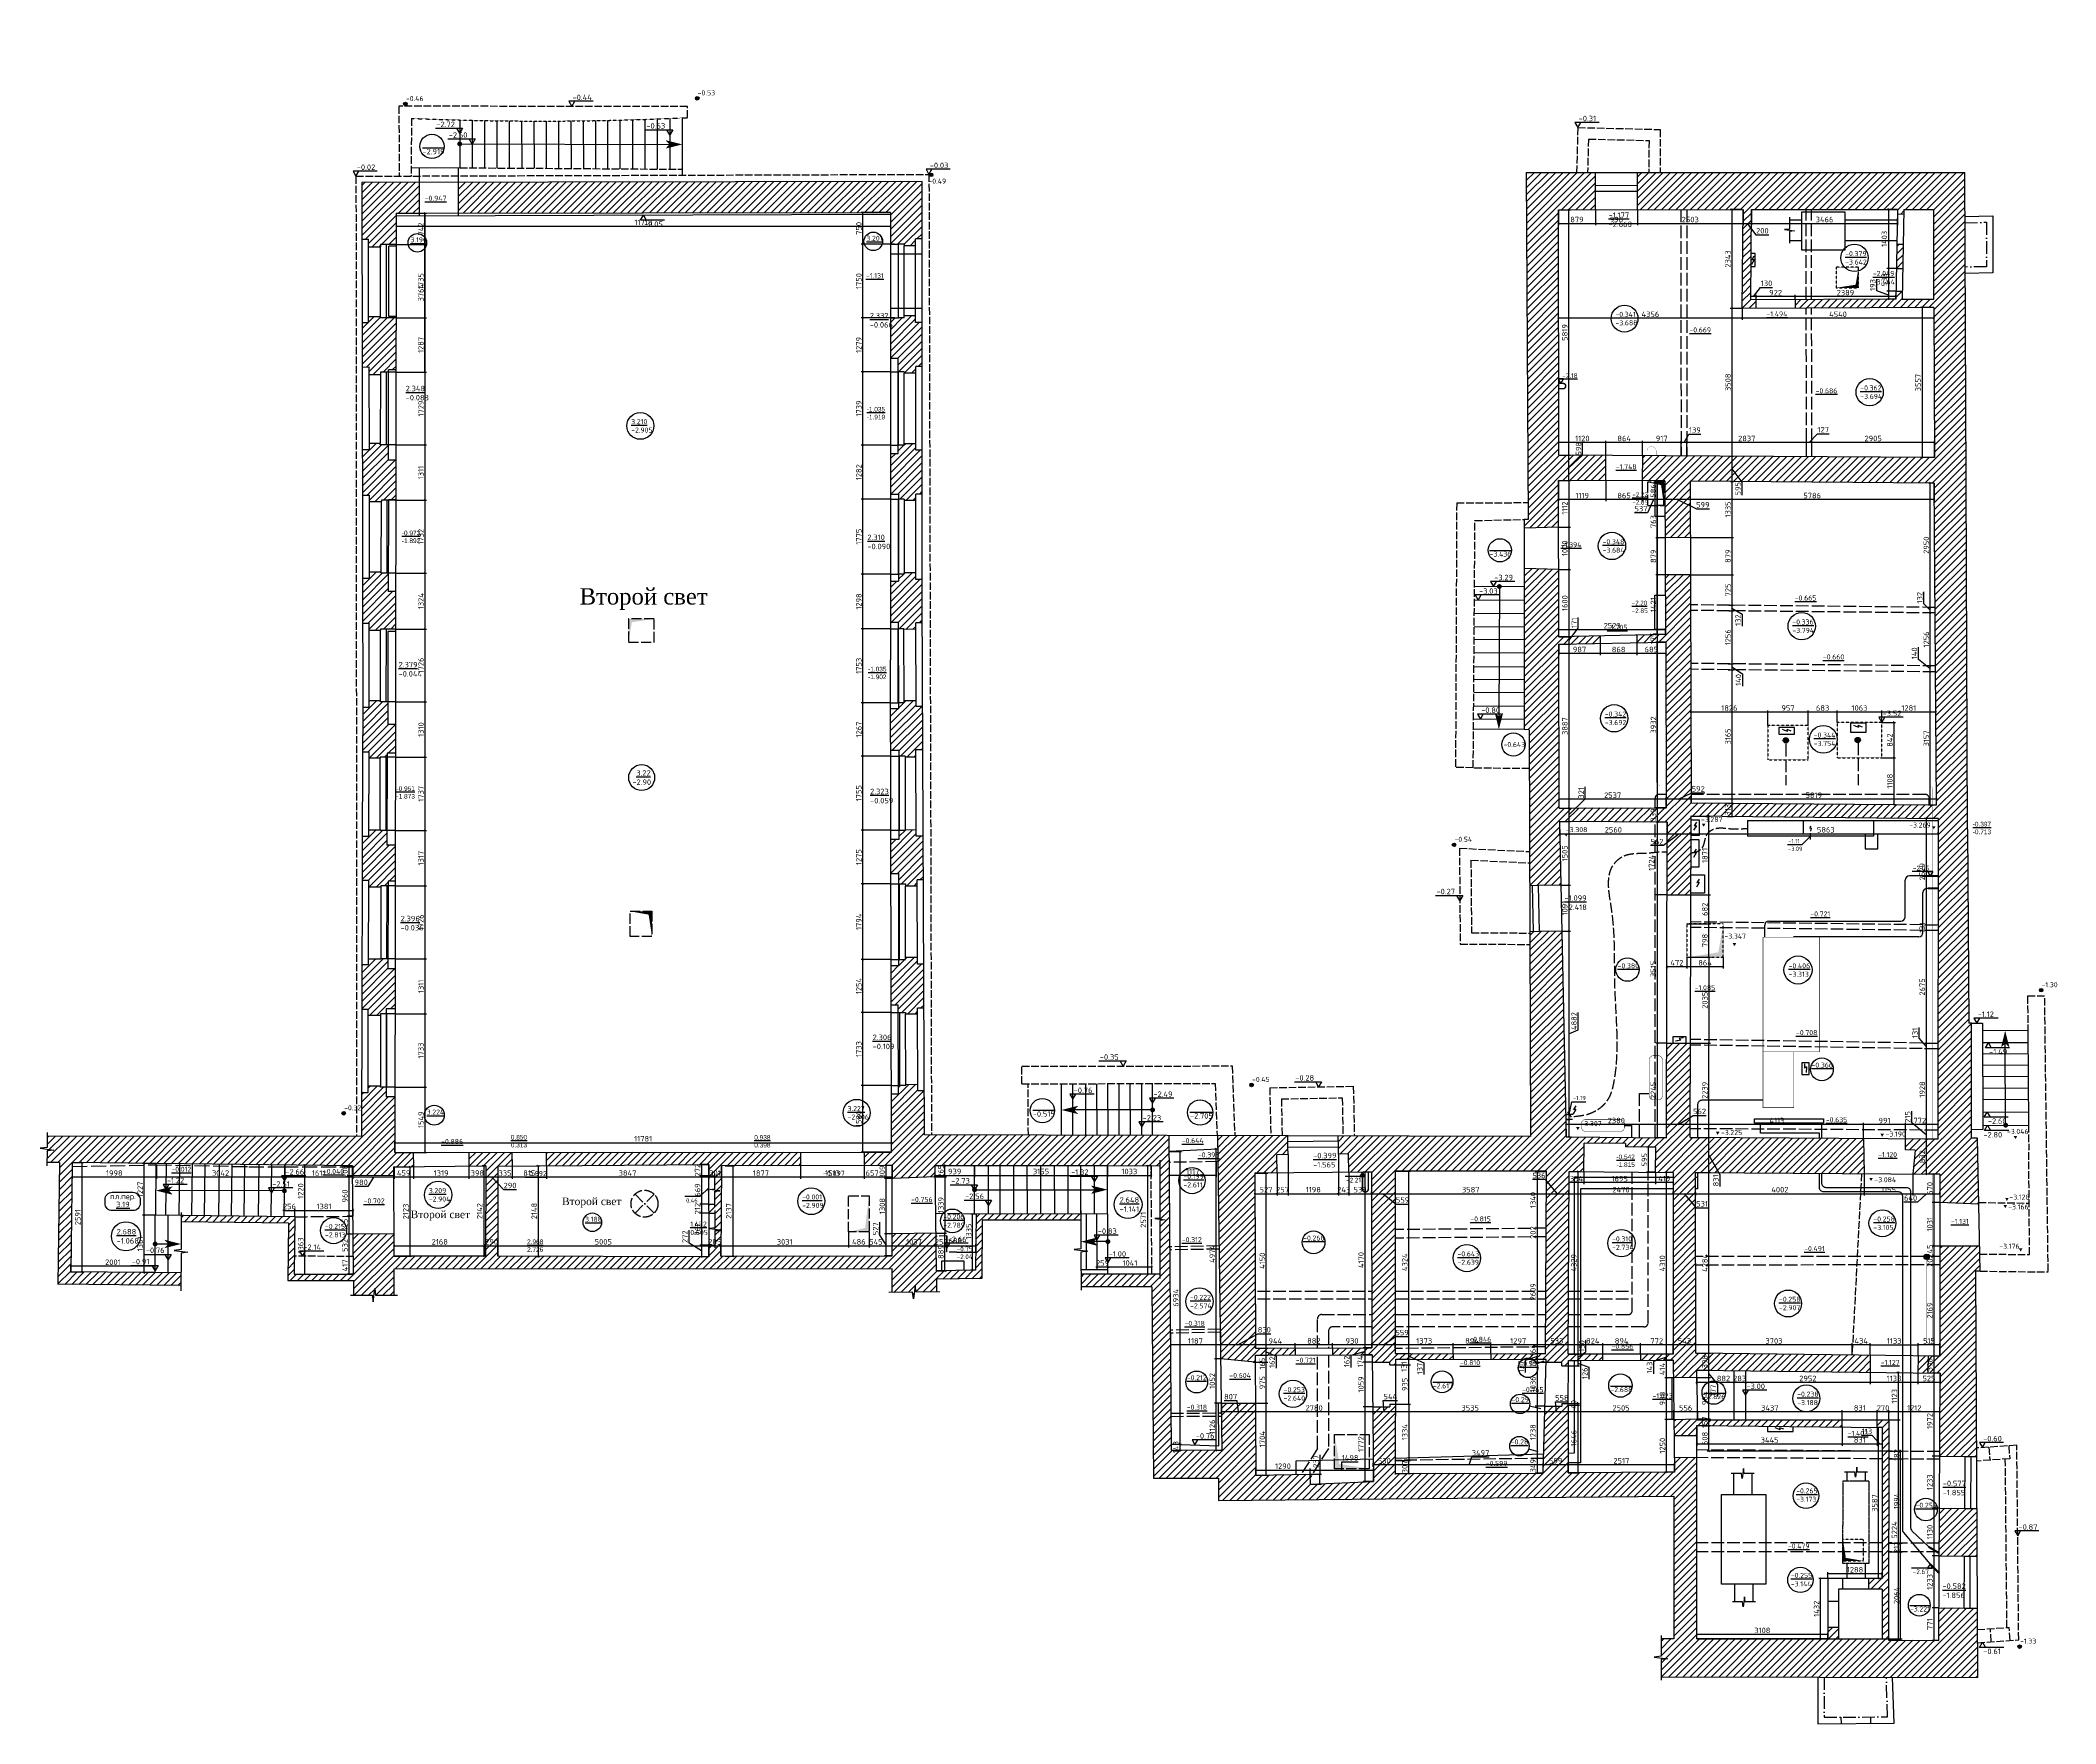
# Model space of a CAD drawing. Header units: millimetres. Extents: x 904915 to 1000606, y 1634169 to 1674089.
# Drawn here: x 923722 to 971514, y 1634169 to 1674089 of the extents above; entities that cross this region are included whole.
import ezdxf

# ---------------------------------------------------------------- set-up
doc = ezdxf.new("R2010")
doc.units = ezdxf.units.MM
for name, pattern in [('334', [5, 4, -1]), ('ACAD_ISO02W100', [15, 12, -3]), ('ACAD_ISO10W100', [18, 12, -3, 0, -3])]:
    doc.linetypes.add(name, pattern=pattern)
for name, color, linetype in [('Балки', 140, 'ACAD_ISO02W100'), ('Вентиляция', 150, 'Continuous'), ('Водопровод', 4, 'Continuous'), ('Канализация', 28, 'Continuous'), ('Коммуникации', 30, 'Continuous'), ('Контур', 7, 'Continuous'), ('Контур верх_низ', 5, 'ACAD_ISO02W100'), ('Отметки', 7, 'Continuous'), ('Отметки коммуникаций', 7, 'Continuous'), ('Отопление', 30, 'Continuous'), ('Перепад', 251, 'ACAD_ISO02W100'), ('Пожарные коммуникации', 1, 'Continuous'), ('Размеры', 224, 'Continuous'), ('Рама', 121, 'Continuous'), ('Штриховка', 252, 'Continuous'), ('Электрика', 40, 'Continuous')]:
    doc.layers.add(name, color=color, linetype=linetype)
doc.styles.add('DIST', font='TXT.shx', dxfattribs={"width": 0.8})
doc.styles.add('ISOCPEUR', font='isocpeur.ttf')
doc.styles.add('rus', font='rusw2.shx', dxfattribs={"height": 0.06})
doc.styles.get("Standard").update_dxf_attribs({"font": 'arial.ttf'})
doc.dimstyles.new('GENPLAN 1000', dxfattribs={"dimscale": 10, "dimtxt": 13, "dimasz": 3, "dimexe": 4, "dimexo": 0, "dimgap": 3, "dimtad": 1, "dimdec": 0, "dimzin": 0, "dimtxsty": 'ISOCPEUR', "dimblk1": 'OBLIQUE', "dimblk2": 'OBLIQUE', "dimsah": 1, "dimcen": -1, "dimaunit": 1, "dimadec": 3, "dimazin": 0, "dimtfac": 0.75, "dimtdec": 0, "dimtix": 1, "dimtmove": 1, "dimatfit": 3, "dimfxl": 0, "dimtvp": 0.6, "dimarcsym": 0})
doc.dimstyles.new('STANDARD$7', dxfattribs={"dimscale": 35, "dimtxt": 1.8, "dimasz": 1.75, "dimexe": 0, "dimexo": 3, "dimgap": 0.8, "dimtad": 0, "dimdec": 0, "dimrnd": 5, "dimzin": 12, "dimtxsty": 'DIST', "dimblk1": 'OBLIQUE', "dimblk2": 'OBLIQUE', "dimsah": 1, "dimcen": 2.5, "dimaunit": 1, "dimadec": 3, "dimazin": 0, "dimtfac": 1, "dimtdec": 0, "dimtmove": 2, "dimatfit": 3, "dimldrblk": 'OBLIQUE', "dimfxl": 0, "dimtvp": 1.1, "dimarcsym": 0})

# ---------------------------------------------------------------- blocks, each defined once
blk = doc.blocks.new('817')
at = {"color": 0}
for p, q in [((0.05, 1.76), (-0.47, -0.17)), ((0.47, 0.17), (-0.47, -0.17)), ((0.47, 0.17), (-0.18, -2.24))]:
    blk.add_line(p, q, dxfattribs=at)
blk.add_solid([(-0.18, -1.24), (0.32, -1.38), (-0.18, -2.24)], dxfattribs=at)
blk = doc.blocks.new('*U6')
at = {"layer": 'Электрика', "color": 0, "ltscale": 0.03}
for p, q in [((-2.891, -0.766), (0, 0)), ((0, 0), (0.096, -0.361)), ((0.096, -0.361), (-2.795, -1.127)), ((-2.891, -0.766), (-2.795, -1.127))]:
    blk.add_line(p, q, dxfattribs=at)
at = {"layer": 'Электрика', "color": 0, "xscale": 0.02999999999999999, "yscale": 0.02999999999999999, "zscale": 0.02999999999999999, "rotation": 14.84207476619765}
blk.add_blockref('817', (-1.397, -0.563), dxfattribs=at)
blk = doc.blocks.new('S1')
at = {"color": 0, "const_width": 0.75}
blk.add_lwpolyline([(-0.375, 0, 1), (0.375, 0, 1)], format="xyb", close=True, dxfattribs=at)
blk = doc.blocks.new('*U7')
at = {"layer": 'Штриховка'}
blk.add_lwpolyline([(0, 0), (1.511, -2.286)], dxfattribs=at)
blk.add_solid([(1.679, -2.54), (1.543, -2.155), (1.378, -2.264), (1.511, -2.286)], dxfattribs=at)
at = {"layer": 'Штриховка', "xscale": 0.07662220042706859, "yscale": 0.07662220042706859, "zscale": 0.07662220042706859, "rotation": 92.00857567819726}
blk.add_blockref('S1', (0, 0), dxfattribs=at)
blk = doc.blocks.new('*U11')
at = {"layer": 'Штриховка'}
blk.add_lwpolyline([(0, 0), (-1.58, 2.373)], dxfattribs=at)
blk.add_solid([(-1.749, 2.626), (-1.612, 2.242), (-1.447, 2.352), (-1.58, 2.373)], dxfattribs=at)
at = {"layer": 'Штриховка', "xscale": 0.07662220042706859, "yscale": 0.07662220042706859, "zscale": 0.07662220042706859, "rotation": 272.2103188598759}
blk.add_blockref('S1', (0, 0), dxfattribs=at)
blk = doc.blocks.new('*U9')
at = {"layer": 'Штриховка'}
blk.add_lwpolyline([(0, 0), (2.574, 1.699)], dxfattribs=at)
blk.add_solid([(2.829, 1.867), (2.444, 1.731), (2.553, 1.566), (2.574, 1.699)], dxfattribs=at)
at = {"layer": 'Штриховка', "xscale": 0.0766222004270686, "yscale": 0.0766222004270686, "zscale": 0.0766222004270686, "rotation": 181.9671141577458}
blk.add_blockref('S1', (0, 0), dxfattribs=at)
blk = doc.blocks.new('*U8')
at = {"layer": 'Штриховка'}
blk.add_lwpolyline([(0, 0), (-1.606, -1.08)], dxfattribs=at)
blk.add_solid([(-1.859, -1.249), (-1.475, -1.111), (-1.586, -0.947), (-1.606, -1.08)], dxfattribs=at)
at = {"layer": 'Штриховка', "xscale": 0.0766222004270686, "yscale": 0.0766222004270686, "zscale": 0.0766222004270686, "rotation": 2.456639255027768}
blk.add_blockref('S1', (0, 0), dxfattribs=at)
blk = doc.blocks.new('*U12')
at = {"layer": 'Штриховка'}
blk.add_lwpolyline([(0, 0), (2.742, -4.148)], dxfattribs=at)
blk.add_solid([(2.91, -4.402), (2.774, -4.018), (2.609, -4.127), (2.742, -4.148)], dxfattribs=at)
at = {"layer": 'Штриховка', "xscale": 0.07662220042706859, "yscale": 0.07662220042706859, "zscale": 0.07662220042706859, "rotation": 92.00857567819726}
blk.add_blockref('S1', (0, 0), dxfattribs=at)
blk = doc.blocks.new('806')
at = {"color": 0, "const_width": 0.6}
blk.add_lwpolyline([(-0.3, 0, 1), (0.3, 0, 1)], format="xyb", close=True, dxfattribs=at)
at = {"color": 0}
blk.add_circle((0, 0), 0.6, dxfattribs=at)
blk = doc.blocks.new('*U13')
at = {"layer": 'Штриховка'}
blk.add_lwpolyline([(0, 0), (-0.186, 0.279)], dxfattribs=at)
blk.add_solid([(-0.355, 0.532), (-0.218, 0.148), (-0.053, 0.258), (-0.186, 0.279)], dxfattribs=at)
at = {"layer": 'Штриховка', "xscale": 0.07662220042706858, "yscale": 0.07662220042706858, "zscale": 0.07662220042706858, "rotation": 272.2841533087241}
blk.add_blockref('S1', (0, 0), dxfattribs=at)
blk = doc.blocks.new('*U14')
at = {"layer": 'Штриховка'}
blk.add_lwpolyline([(0, 0), (-0.172, 0.257)], dxfattribs=at)
blk.add_solid([(-0.341, 0.51), (-0.204, 0.127), (-0.039, 0.237), (-0.172, 0.257)], dxfattribs=at)
at = {"layer": 'Штриховка', "xscale": 0.07662220042706858, "yscale": 0.07662220042706858, "zscale": 0.07662220042706858, "rotation": 272.2841533087241}
blk.add_blockref('S1', (0, 0), dxfattribs=at)
blk = doc.blocks.new('_Oblique')
at = {"color": 0, "linetype": 'ByBlock', "lineweight": -2}
blk.add_line((-0.5, -0.5), (0.5, 0.5), dxfattribs=at)
blk = doc.blocks.new('*U15')
at = {"layer": 'Штриховка'}
blk.add_lwpolyline([(0, 0), (1.028, -1.545)], dxfattribs=at)
blk.add_solid([(1.197, -1.798), (1.06, -1.415), (0.896, -1.524), (1.028, -1.545)], dxfattribs=at)
at = {"layer": 'Штриховка', "xscale": 0.0766222004270686, "yscale": 0.0766222004270686, "zscale": 0.0766222004270686, "rotation": 92.19549456925957}
blk.add_blockref('S1', (0, 0), dxfattribs=at)
blk = doc.blocks.new('*D16')
at = {"layer": 'Defpoints', "color": 0, "ltscale": 0.03}
for p in [(943227, 1649301), (943905, 1649301), (943908, 1647721)]:
    blk.add_point(p, dxfattribs=at)
at = {"layer": 'Размеры', "color": 0, "lineweight": -2, "ltscale": 0.03}
for p, q in [((943905, 1649301), (943187, 1649301)), ((943227, 1647721), (943227, 1649301)), ((943908, 1647721), (943187, 1647721))]:
    blk.add_line(p, q, dxfattribs=at)
at = {"layer": 'Размеры', "color": 0, "lineweight": -2, "ltscale": 0.03, "xscale": 30, "yscale": 30, "zscale": 30}
for p, rotation in [((943227, 1649301), 90), ((943227, 1647721), 270)]:
    blk.add_blockref('_Oblique', p, dxfattribs=dict(at, rotation=rotation))
at = {"layer": 'Размеры', "color": 0, "ltscale": 0.03, "insert": (943132, 1648511), "char_height": 130, "attachment_point": 5, "rotation": 90, "style": 'ISOCPEUR'}
blk.add_mtext('1580', dxfattribs=at)
blk = doc.blocks.new('*D17')
at = {"layer": 'Defpoints', "color": 0, "ltscale": 0.03}
for p in [(943227, 1651034), (943901, 1651034), (943905, 1649301)]:
    blk.add_point(p, dxfattribs=at)
at = {"layer": 'Размеры', "color": 0, "lineweight": -2, "ltscale": 0.03}
for p, q in [((943901, 1651034), (943187, 1651034)), ((943227, 1649301), (943227, 1651034)), ((943905, 1649301), (943187, 1649301))]:
    blk.add_line(p, q, dxfattribs=at)
at = {"layer": 'Размеры', "color": 0, "lineweight": -2, "ltscale": 0.03, "xscale": 30, "yscale": 30, "zscale": 30}
for p, rotation in [((943227, 1651034), 90), ((943227, 1649301), 270)]:
    blk.add_blockref('_Oblique', p, dxfattribs=dict(at, rotation=rotation))
at = {"layer": 'Размеры', "color": 0, "ltscale": 0.03, "insert": (943132, 1650167), "char_height": 130, "attachment_point": 5, "rotation": 90, "style": 'ISOCPEUR'}
blk.add_mtext('1733', dxfattribs=at)
blk = doc.blocks.new('*D18')
at = {"layer": 'Defpoints', "color": 0, "ltscale": 0.03}
for p in [(943227, 1652288), (943898, 1652288), (943901, 1651034)]:
    blk.add_point(p, dxfattribs=at)
at = {"layer": 'Размеры', "color": 0, "lineweight": -2, "ltscale": 0.03}
for p, q in [((943898, 1652288), (943187, 1652288)), ((943227, 1651034), (943227, 1652288)), ((943901, 1651034), (943187, 1651034))]:
    blk.add_line(p, q, dxfattribs=at)
at = {"layer": 'Размеры', "color": 0, "lineweight": -2, "ltscale": 0.03, "xscale": 30, "yscale": 30, "zscale": 30}
for p, rotation in [((943227, 1652288), 90), ((943227, 1651034), 270)]:
    blk.add_blockref('_Oblique', p, dxfattribs=dict(at, rotation=rotation))
at = {"layer": 'Размеры', "color": 0, "ltscale": 0.03, "insert": (943132, 1651661), "char_height": 130, "attachment_point": 5, "rotation": 90, "style": 'ISOCPEUR'}
blk.add_mtext('1254', dxfattribs=at)
blk = doc.blocks.new('*D19')
at = {"layer": 'Defpoints', "color": 0, "ltscale": 0.03}
for p in [(943227, 1654082), (943893, 1654082), (943898, 1652288)]:
    blk.add_point(p, dxfattribs=at)
at = {"layer": 'Размеры', "color": 0, "lineweight": -2, "ltscale": 0.03}
for p, q in [((943893, 1654082), (943187, 1654082)), ((943227, 1652288), (943227, 1654082)), ((943898, 1652288), (943187, 1652288))]:
    blk.add_line(p, q, dxfattribs=at)
at = {"layer": 'Размеры', "color": 0, "lineweight": -2, "ltscale": 0.03, "xscale": 30, "yscale": 30, "zscale": 30}
for p, rotation in [((943227, 1654082), 90), ((943227, 1652288), 270)]:
    blk.add_blockref('_Oblique', p, dxfattribs=dict(at, rotation=rotation))
at = {"layer": 'Размеры', "color": 0, "ltscale": 0.03, "insert": (943132, 1653185), "char_height": 130, "attachment_point": 5, "rotation": 90, "style": 'ISOCPEUR'}
blk.add_mtext('1794', dxfattribs=at)
blk = doc.blocks.new('*D20')
at = {"layer": 'Defpoints', "color": 0, "ltscale": 0.03}
for p in [(943227, 1655357), (943891, 1655357), (943893, 1654082)]:
    blk.add_point(p, dxfattribs=at)
at = {"layer": 'Размеры', "color": 0, "lineweight": -2, "ltscale": 0.03}
for p, q in [((943891, 1655357), (943187, 1655357)), ((943227, 1654082), (943227, 1655357)), ((943893, 1654082), (943187, 1654082))]:
    blk.add_line(p, q, dxfattribs=at)
at = {"layer": 'Размеры', "color": 0, "lineweight": -2, "ltscale": 0.03, "xscale": 30, "yscale": 30, "zscale": 30}
for p, rotation in [((943227, 1655357), 90), ((943227, 1654082), 270)]:
    blk.add_blockref('_Oblique', p, dxfattribs=dict(at, rotation=rotation))
at = {"layer": 'Размеры', "color": 0, "ltscale": 0.03, "insert": (943132, 1654719), "char_height": 130, "attachment_point": 5, "rotation": 90, "style": 'ISOCPEUR'}
blk.add_mtext('1275', dxfattribs=at)
blk = doc.blocks.new('*D21')
at = {"layer": 'Defpoints', "color": 0, "ltscale": 0.03}
for p in [(943227, 1657112), (943886, 1657112), (943891, 1655357)]:
    blk.add_point(p, dxfattribs=at)
at = {"layer": 'Размеры', "color": 0, "lineweight": -2, "ltscale": 0.03}
for p, q in [((943886, 1657112), (943187, 1657112)), ((943227, 1655357), (943227, 1657112)), ((943891, 1655357), (943187, 1655357))]:
    blk.add_line(p, q, dxfattribs=at)
at = {"layer": 'Размеры', "color": 0, "lineweight": -2, "ltscale": 0.03, "xscale": 30, "yscale": 30, "zscale": 30}
for p, rotation in [((943227, 1657112), 90), ((943227, 1655357), 270)]:
    blk.add_blockref('_Oblique', p, dxfattribs=dict(at, rotation=rotation))
at = {"layer": 'Размеры', "color": 0, "ltscale": 0.03, "insert": (943132, 1656234), "char_height": 130, "attachment_point": 5, "rotation": 90, "style": 'ISOCPEUR'}
blk.add_mtext('1755', dxfattribs=at)
blk = doc.blocks.new('*D22')
at = {"layer": 'Defpoints', "color": 0, "ltscale": 0.03}
for p in [(943227, 1658379), (943883, 1658379), (943886, 1657112)]:
    blk.add_point(p, dxfattribs=at)
at = {"layer": 'Размеры', "color": 0, "lineweight": -2, "ltscale": 0.03}
for p, q in [((943883, 1658379), (943187, 1658379)), ((943227, 1657112), (943227, 1658379)), ((943886, 1657112), (943187, 1657112))]:
    blk.add_line(p, q, dxfattribs=at)
at = {"layer": 'Размеры', "color": 0, "lineweight": -2, "ltscale": 0.03, "xscale": 30, "yscale": 30, "zscale": 30}
for p, rotation in [((943227, 1658379), 90), ((943227, 1657112), 270)]:
    blk.add_blockref('_Oblique', p, dxfattribs=dict(at, rotation=rotation))
at = {"layer": 'Размеры', "color": 0, "ltscale": 0.03, "insert": (943132, 1657745), "char_height": 130, "attachment_point": 5, "rotation": 90, "style": 'ISOCPEUR'}
blk.add_mtext('1267', dxfattribs=at)
blk = doc.blocks.new('*D23')
at = {"layer": 'Defpoints', "color": 0, "ltscale": 0.03}
for p in [(943227, 1660132), (943881, 1660132), (943883, 1658379)]:
    blk.add_point(p, dxfattribs=at)
at = {"layer": 'Размеры', "color": 0, "lineweight": -2, "ltscale": 0.03}
for p, q in [((943881, 1660132), (943187, 1660132)), ((943227, 1658379), (943227, 1660132)), ((943883, 1658379), (943187, 1658379))]:
    blk.add_line(p, q, dxfattribs=at)
at = {"layer": 'Размеры', "color": 0, "lineweight": -2, "ltscale": 0.03, "xscale": 30, "yscale": 30, "zscale": 30}
for p, rotation in [((943227, 1660132), 90), ((943227, 1658379), 270)]:
    blk.add_blockref('_Oblique', p, dxfattribs=dict(at, rotation=rotation))
at = {"layer": 'Размеры', "color": 0, "ltscale": 0.03, "insert": (943132, 1659255), "char_height": 130, "attachment_point": 5, "rotation": 90, "style": 'ISOCPEUR'}
blk.add_mtext('1753', dxfattribs=at)
blk = doc.blocks.new('*D24')
at = {"layer": 'Defpoints', "color": 0, "ltscale": 0.03}
for p in [(943227, 1661430), (943881, 1661430), (943881, 1660132)]:
    blk.add_point(p, dxfattribs=at)
at = {"layer": 'Размеры', "color": 0, "lineweight": -2, "ltscale": 0.03}
for p, q in [((943881, 1661430), (943187, 1661430)), ((943227, 1660132), (943227, 1661430)), ((943881, 1660132), (943187, 1660132))]:
    blk.add_line(p, q, dxfattribs=at)
at = {"layer": 'Размеры', "color": 0, "lineweight": -2, "ltscale": 0.03, "xscale": 30, "yscale": 30, "zscale": 30}
for p, rotation in [((943227, 1661430), 90), ((943227, 1660132), 270)]:
    blk.add_blockref('_Oblique', p, dxfattribs=dict(at, rotation=rotation))
at = {"layer": 'Размеры', "color": 0, "ltscale": 0.03, "insert": (943132, 1660781), "char_height": 130, "attachment_point": 5, "rotation": 90, "style": 'ISOCPEUR'}
blk.add_mtext('1298', dxfattribs=at)
blk = doc.blocks.new('*D25')
at = {"layer": 'Defpoints', "color": 0, "ltscale": 0.03}
for p in [(943227, 1663205), (943881, 1663205), (943881, 1661430)]:
    blk.add_point(p, dxfattribs=at)
at = {"layer": 'Размеры', "color": 0, "lineweight": -2, "ltscale": 0.03}
for p, q in [((943881, 1663205), (943187, 1663205)), ((943227, 1661430), (943227, 1663205)), ((943881, 1661430), (943187, 1661430))]:
    blk.add_line(p, q, dxfattribs=at)
at = {"layer": 'Размеры', "color": 0, "lineweight": -2, "ltscale": 0.03, "xscale": 30, "yscale": 30, "zscale": 30}
for p, rotation in [((943227, 1663205), 90), ((943227, 1661430), 270)]:
    blk.add_blockref('_Oblique', p, dxfattribs=dict(at, rotation=rotation))
at = {"layer": 'Размеры', "color": 0, "ltscale": 0.03, "insert": (943132, 1662318), "char_height": 130, "attachment_point": 5, "rotation": 90, "style": 'ISOCPEUR'}
blk.add_mtext('1775', dxfattribs=at)
blk = doc.blocks.new('*D26')
at = {"layer": 'Defpoints', "color": 0, "ltscale": 0.03}
for p in [(943227, 1664487), (943882, 1664487), (943881, 1663205)]:
    blk.add_point(p, dxfattribs=at)
at = {"layer": 'Размеры', "color": 0, "lineweight": -2, "ltscale": 0.03}
for p, q in [((943882, 1664487), (943187, 1664487)), ((943227, 1663205), (943227, 1664487)), ((943881, 1663205), (943187, 1663205))]:
    blk.add_line(p, q, dxfattribs=at)
at = {"layer": 'Размеры', "color": 0, "lineweight": -2, "ltscale": 0.03, "xscale": 30, "yscale": 30, "zscale": 30}
for p, rotation in [((943227, 1664487), 90), ((943227, 1663205), 270)]:
    blk.add_blockref('_Oblique', p, dxfattribs=dict(at, rotation=rotation))
at = {"layer": 'Размеры', "color": 0, "ltscale": 0.03, "insert": (943132, 1663846), "char_height": 130, "attachment_point": 5, "rotation": 90, "style": 'ISOCPEUR'}
blk.add_mtext('1282', dxfattribs=at)
blk = doc.blocks.new('*D27')
at = {"layer": 'Defpoints', "color": 0, "ltscale": 0.03}
for p in [(943227, 1666226), (943882, 1666226), (943882, 1664487)]:
    blk.add_point(p, dxfattribs=at)
at = {"layer": 'Размеры', "color": 0, "lineweight": -2, "ltscale": 0.03}
for p, q in [((943882, 1666226), (943187, 1666226)), ((943227, 1664487), (943227, 1666226)), ((943882, 1664487), (943187, 1664487))]:
    blk.add_line(p, q, dxfattribs=at)
at = {"layer": 'Размеры', "color": 0, "lineweight": -2, "ltscale": 0.03, "xscale": 30, "yscale": 30, "zscale": 30}
for p, rotation in [((943227, 1666226), 90), ((943227, 1664487), 270)]:
    blk.add_blockref('_Oblique', p, dxfattribs=dict(at, rotation=rotation))
at = {"layer": 'Размеры', "color": 0, "ltscale": 0.03, "insert": (943132, 1665357), "char_height": 130, "attachment_point": 5, "rotation": 90, "style": 'ISOCPEUR'}
blk.add_mtext('1739', dxfattribs=at)
blk = doc.blocks.new('*D28')
at = {"layer": 'Defpoints', "color": 0, "ltscale": 0.03}
for p in [(943227, 1667505), (943976, 1667505), (943882, 1666226)]:
    blk.add_point(p, dxfattribs=at)
at = {"layer": 'Размеры', "color": 0, "lineweight": -2, "ltscale": 0.03}
for p, q in [((943976, 1667505), (943187, 1667505)), ((943227, 1666226), (943227, 1667505)), ((943882, 1666226), (943187, 1666226))]:
    blk.add_line(p, q, dxfattribs=at)
at = {"layer": 'Размеры', "color": 0, "lineweight": -2, "ltscale": 0.03, "xscale": 30, "yscale": 30, "zscale": 30}
for p, rotation in [((943227, 1667505), 90), ((943227, 1666226), 270)]:
    blk.add_blockref('_Oblique', p, dxfattribs=dict(at, rotation=rotation))
at = {"layer": 'Размеры', "color": 0, "ltscale": 0.03, "insert": (943132, 1666865), "char_height": 130, "attachment_point": 5, "rotation": 90, "style": 'ISOCPEUR'}
blk.add_mtext('1279', dxfattribs=at)
blk = doc.blocks.new('*D29')
at = {"layer": 'Defpoints', "color": 0, "ltscale": 0.03}
for p in [(943227, 1669255), (943976, 1669255), (943976, 1667505)]:
    blk.add_point(p, dxfattribs=at)
at = {"layer": 'Размеры', "color": 0, "lineweight": -2, "ltscale": 0.03}
for p, q in [((943976, 1669255), (943187, 1669255)), ((943227, 1667505), (943227, 1669255)), ((943976, 1667505), (943187, 1667505))]:
    blk.add_line(p, q, dxfattribs=at)
at = {"layer": 'Размеры', "color": 0, "lineweight": -2, "ltscale": 0.03, "xscale": 30, "yscale": 30, "zscale": 30}
for p, rotation in [((943227, 1669255), 90), ((943227, 1667505), 270)]:
    blk.add_blockref('_Oblique', p, dxfattribs=dict(at, rotation=rotation))
at = {"layer": 'Размеры', "color": 0, "ltscale": 0.03, "insert": (943132, 1668380), "char_height": 130, "attachment_point": 5, "rotation": 90, "style": 'ISOCPEUR'}
blk.add_mtext('1750', dxfattribs=at)
blk = doc.blocks.new('*D30')
at = {"layer": 'Defpoints', "color": 0, "ltscale": 0.03}
for p in [(943227, 1670004), (943882, 1670004), (943976, 1669255)]:
    blk.add_point(p, dxfattribs=at)
at = {"layer": 'Размеры', "color": 0, "lineweight": -2, "ltscale": 0.03}
for p, q in [((943882, 1670004), (943187, 1670004)), ((943227, 1669255), (943227, 1670004)), ((943976, 1669255), (943187, 1669255))]:
    blk.add_line(p, q, dxfattribs=at)
at = {"layer": 'Размеры', "color": 0, "lineweight": -2, "ltscale": 0.03, "xscale": 30, "yscale": 30, "zscale": 30}
for p, rotation in [((943227, 1670004), 90), ((943227, 1669255), 270)]:
    blk.add_blockref('_Oblique', p, dxfattribs=dict(at, rotation=rotation))
at = {"layer": 'Размеры', "color": 0, "ltscale": 0.03, "insert": (943132, 1669630), "char_height": 130, "attachment_point": 5, "rotation": 90, "style": 'ISOCPEUR'}
blk.add_mtext('750', dxfattribs=at)
blk = doc.blocks.new('*D31')
at = {"layer": 'Defpoints', "color": 0, "ltscale": 0.03}
for p in [(932164, 1669986), (943882, 1670004), (932164, 1669676)]:
    blk.add_point(p, dxfattribs=at)
at = {"layer": 'Размеры', "color": 0, "lineweight": -2, "ltscale": 0.03}
for p, q in [((932164, 1669986), (932164, 1669636)), ((943882, 1670004), (943882, 1669636)), ((943882, 1669676), (932164, 1669676))]:
    blk.add_line(p, q, dxfattribs=at)
at = {"layer": 'Размеры', "color": 0, "lineweight": -2, "ltscale": 0.03, "xscale": 30, "yscale": 30, "zscale": 30, "rotation": 180}
blk.add_blockref('_Oblique', (932164, 1669676), dxfattribs=at)
at = {"layer": 'Размеры', "color": 0, "lineweight": -2, "ltscale": 0.03, "xscale": 30, "yscale": 30, "zscale": 30}
blk.add_blockref('_Oblique', (943882, 1669676), dxfattribs=at)
at = {"layer": 'Размеры', "color": 0, "ltscale": 0.03, "insert": (938023, 1669771), "char_height": 130, "attachment_point": 5, "style": 'ISOCPEUR'}
blk.add_mtext('11718', dxfattribs=at)
blk = doc.blocks.new('*D32')
at = {"layer": 'Defpoints', "color": 0, "ltscale": 0.03}
for p in [(932164, 1669986), (932163, 1669244), (932843, 1669244)]:
    blk.add_point(p, dxfattribs=at)
at = {"layer": 'Размеры', "color": 0, "lineweight": -2, "ltscale": 0.03}
for p, q in [((932164, 1669986), (932883, 1669986)), ((932843, 1669986), (932843, 1669244)), ((932163, 1669244), (932883, 1669244))]:
    blk.add_line(p, q, dxfattribs=at)
at = {"layer": 'Размеры', "color": 0, "lineweight": -2, "ltscale": 0.03, "xscale": 30, "yscale": 30, "zscale": 30}
for p, rotation in [((932843, 1669986), 90), ((932843, 1669244), 270)]:
    blk.add_blockref('_Oblique', p, dxfattribs=dict(at, rotation=rotation))
at = {"layer": 'Размеры', "color": 0, "ltscale": 0.03, "insert": (932748, 1669615), "char_height": 130, "attachment_point": 5, "rotation": 90, "style": 'ISOCPEUR'}
blk.add_mtext('742', dxfattribs=at)
blk = doc.blocks.new('*D33')
at = {"layer": 'Defpoints', "color": 0, "ltscale": 0.03}
for p in [(932163, 1669244), (932160, 1667509), (932843, 1667509)]:
    blk.add_point(p, dxfattribs=at)
at = {"layer": 'Размеры', "color": 0, "lineweight": -2, "ltscale": 0.03}
for p, q in [((932163, 1669244), (932883, 1669244)), ((932843, 1669244), (932843, 1667509)), ((932160, 1667509), (932883, 1667509))]:
    blk.add_line(p, q, dxfattribs=at)
at = {"layer": 'Размеры', "color": 0, "lineweight": -2, "ltscale": 0.03, "xscale": 30, "yscale": 30, "zscale": 30}
for p, rotation in [((932843, 1669244), 90), ((932843, 1667509), 270)]:
    blk.add_blockref('_Oblique', p, dxfattribs=dict(at, rotation=rotation))
at = {"layer": 'Размеры', "color": 0, "ltscale": 0.03, "insert": (932748, 1668376), "char_height": 130, "attachment_point": 5, "rotation": 90, "style": 'ISOCPEUR'}
blk.add_mtext('1735', dxfattribs=at)
blk = doc.blocks.new('*D34')
at = {"layer": 'Defpoints', "color": 0, "ltscale": 0.03}
for p in [(932160, 1667509), (932158, 1666222), (932843, 1666222)]:
    blk.add_point(p, dxfattribs=at)
at = {"layer": 'Размеры', "color": 0, "lineweight": -2, "ltscale": 0.03}
for p, q in [((932160, 1667509), (932883, 1667509)), ((932843, 1667509), (932843, 1666222)), ((932158, 1666222), (932883, 1666222))]:
    blk.add_line(p, q, dxfattribs=at)
at = {"layer": 'Размеры', "color": 0, "lineweight": -2, "ltscale": 0.03, "xscale": 30, "yscale": 30, "zscale": 30}
for p, rotation in [((932843, 1667509), 90), ((932843, 1666222), 270)]:
    blk.add_blockref('_Oblique', p, dxfattribs=dict(at, rotation=rotation))
at = {"layer": 'Размеры', "color": 0, "ltscale": 0.03, "insert": (932748, 1666865), "char_height": 130, "attachment_point": 5, "rotation": 90, "style": 'ISOCPEUR'}
blk.add_mtext('1287', dxfattribs=at)
blk = doc.blocks.new('*D35')
at = {"layer": 'Defpoints', "color": 0, "ltscale": 0.03}
for p in [(932164, 1669986), (932843, 1669986), (932158, 1666222)]:
    blk.add_point(p, dxfattribs=at)
at = {"layer": 'Размеры', "color": 0, "lineweight": -2, "ltscale": 0.03}
for p, q in [((932164, 1669986), (932883, 1669986)), ((932843, 1666222), (932843, 1669986)), ((932158, 1666222), (932883, 1666222))]:
    blk.add_line(p, q, dxfattribs=at)
at = {"layer": 'Размеры', "color": 0, "lineweight": -2, "ltscale": 0.03, "xscale": 30, "yscale": 30, "zscale": 30}
for p, rotation in [((932843, 1669986), 90), ((932843, 1666222), 270)]:
    blk.add_blockref('_Oblique', p, dxfattribs=dict(at, rotation=rotation))
at = {"layer": 'Размеры', "color": 0, "ltscale": 0.03, "insert": (932748, 1668104), "char_height": 130, "attachment_point": 5, "rotation": 90, "style": 'ISOCPEUR'}
blk.add_mtext('3764', dxfattribs=at)
blk = doc.blocks.new('*D36')
at = {"layer": 'Defpoints', "color": 0, "ltscale": 0.03}
for p in [(932158, 1666222), (932155, 1664493), (932843, 1664493)]:
    blk.add_point(p, dxfattribs=at)
at = {"layer": 'Размеры', "color": 0, "lineweight": -2, "ltscale": 0.03}
for p, q in [((932158, 1666222), (932883, 1666222)), ((932843, 1666222), (932843, 1664493)), ((932155, 1664493), (932883, 1664493))]:
    blk.add_line(p, q, dxfattribs=at)
at = {"layer": 'Размеры', "color": 0, "lineweight": -2, "ltscale": 0.03, "xscale": 30, "yscale": 30, "zscale": 30}
for p, rotation in [((932843, 1666222), 90), ((932843, 1664493), 270)]:
    blk.add_blockref('_Oblique', p, dxfattribs=dict(at, rotation=rotation))
at = {"layer": 'Размеры', "color": 0, "ltscale": 0.03, "insert": (932748, 1665357), "char_height": 130, "attachment_point": 5, "rotation": 90, "style": 'ISOCPEUR'}
blk.add_mtext('1729', dxfattribs=at)
blk = doc.blocks.new('*D37')
at = {"layer": 'Defpoints', "color": 0, "ltscale": 0.03}
for p in [(932155, 1664493), (932153, 1663182), (932843, 1663182)]:
    blk.add_point(p, dxfattribs=at)
at = {"layer": 'Размеры', "color": 0, "lineweight": -2, "ltscale": 0.03}
for p, q in [((932155, 1664493), (932883, 1664493)), ((932843, 1664493), (932843, 1663182)), ((932153, 1663182), (932883, 1663182))]:
    blk.add_line(p, q, dxfattribs=at)
at = {"layer": 'Размеры', "color": 0, "lineweight": -2, "ltscale": 0.03, "xscale": 30, "yscale": 30, "zscale": 30}
for p, rotation in [((932843, 1664493), 90), ((932843, 1663182), 270)]:
    blk.add_blockref('_Oblique', p, dxfattribs=dict(at, rotation=rotation))
at = {"layer": 'Размеры', "color": 0, "ltscale": 0.03, "insert": (932748, 1663837), "char_height": 130, "attachment_point": 5, "rotation": 90, "style": 'ISOCPEUR'}
blk.add_mtext('1311', dxfattribs=at)
blk = doc.blocks.new('*D38')
at = {"layer": 'Defpoints', "color": 0, "ltscale": 0.03}
for p in [(932153, 1663182), (932150, 1661450), (932843, 1661450)]:
    blk.add_point(p, dxfattribs=at)
at = {"layer": 'Размеры', "color": 0, "lineweight": -2, "ltscale": 0.03}
for p, q in [((932153, 1663182), (932883, 1663182)), ((932843, 1663182), (932843, 1661450)), ((932150, 1661450), (932883, 1661450))]:
    blk.add_line(p, q, dxfattribs=at)
at = {"layer": 'Размеры', "color": 0, "lineweight": -2, "ltscale": 0.03, "xscale": 30, "yscale": 30, "zscale": 30}
for p, rotation in [((932843, 1663182), 90), ((932843, 1661450), 270)]:
    blk.add_blockref('_Oblique', p, dxfattribs=dict(at, rotation=rotation))
at = {"layer": 'Размеры', "color": 0, "ltscale": 0.03, "insert": (932748, 1662316), "char_height": 130, "attachment_point": 5, "rotation": 90, "style": 'ISOCPEUR'}
blk.add_mtext('1732', dxfattribs=at)
blk = doc.blocks.new('*D39')
at = {"layer": 'Defpoints', "color": 0, "ltscale": 0.03}
for p in [(932150, 1661450), (932148, 1660126), (932843, 1660126)]:
    blk.add_point(p, dxfattribs=at)
at = {"layer": 'Размеры', "color": 0, "lineweight": -2, "ltscale": 0.03}
for p, q in [((932150, 1661450), (932883, 1661450)), ((932843, 1661450), (932843, 1660126)), ((932148, 1660126), (932883, 1660126))]:
    blk.add_line(p, q, dxfattribs=at)
at = {"layer": 'Размеры', "color": 0, "lineweight": -2, "ltscale": 0.03, "xscale": 30, "yscale": 30, "zscale": 30}
for p, rotation in [((932843, 1661450), 90), ((932843, 1660126), 270)]:
    blk.add_blockref('_Oblique', p, dxfattribs=dict(at, rotation=rotation))
at = {"layer": 'Размеры', "color": 0, "ltscale": 0.03, "insert": (932748, 1660788), "char_height": 130, "attachment_point": 5, "rotation": 90, "style": 'ISOCPEUR'}
blk.add_mtext('1324', dxfattribs=at)
blk = doc.blocks.new('*D40')
at = {"layer": 'Defpoints', "color": 0, "ltscale": 0.03}
for p in [(932148, 1660126), (932145, 1658400), (932843, 1658400)]:
    blk.add_point(p, dxfattribs=at)
at = {"layer": 'Размеры', "color": 0, "lineweight": -2, "ltscale": 0.03}
for p, q in [((932148, 1660126), (932883, 1660126)), ((932843, 1660126), (932843, 1658400)), ((932145, 1658400), (932883, 1658400))]:
    blk.add_line(p, q, dxfattribs=at)
at = {"layer": 'Размеры', "color": 0, "lineweight": -2, "ltscale": 0.03, "xscale": 30, "yscale": 30, "zscale": 30}
for p, rotation in [((932843, 1660126), 90), ((932843, 1658400), 270)]:
    blk.add_blockref('_Oblique', p, dxfattribs=dict(at, rotation=rotation))
at = {"layer": 'Размеры', "color": 0, "ltscale": 0.03, "insert": (932748, 1659263), "char_height": 130, "attachment_point": 5, "rotation": 90, "style": 'ISOCPEUR'}
blk.add_mtext('1726', dxfattribs=at)
blk = doc.blocks.new('*D41')
at = {"layer": 'Defpoints', "color": 0, "ltscale": 0.03}
for p in [(932145, 1658400), (932143, 1657090), (932843, 1657090)]:
    blk.add_point(p, dxfattribs=at)
at = {"layer": 'Размеры', "color": 0, "lineweight": -2, "ltscale": 0.03}
for p, q in [((932145, 1658400), (932883, 1658400)), ((932843, 1658400), (932843, 1657090)), ((932143, 1657090), (932883, 1657090))]:
    blk.add_line(p, q, dxfattribs=at)
at = {"layer": 'Размеры', "color": 0, "lineweight": -2, "ltscale": 0.03, "xscale": 30, "yscale": 30, "zscale": 30}
for p, rotation in [((932843, 1658400), 90), ((932843, 1657090), 270)]:
    blk.add_blockref('_Oblique', p, dxfattribs=dict(at, rotation=rotation))
at = {"layer": 'Размеры', "color": 0, "ltscale": 0.03, "insert": (932748, 1657745), "char_height": 130, "attachment_point": 5, "rotation": 90, "style": 'ISOCPEUR'}
blk.add_mtext('1310', dxfattribs=at)
blk = doc.blocks.new('*D42')
at = {"layer": 'Defpoints', "color": 0, "ltscale": 0.03}
for p in [(932143, 1657090), (932140, 1655353), (932843, 1655353)]:
    blk.add_point(p, dxfattribs=at)
at = {"layer": 'Размеры', "color": 0, "lineweight": -2, "ltscale": 0.03}
for p, q in [((932143, 1657090), (932883, 1657090)), ((932843, 1657090), (932843, 1655353)), ((932140, 1655353), (932883, 1655353))]:
    blk.add_line(p, q, dxfattribs=at)
at = {"layer": 'Размеры', "color": 0, "lineweight": -2, "ltscale": 0.03, "xscale": 30, "yscale": 30, "zscale": 30}
for p, rotation in [((932843, 1657090), 90), ((932843, 1655353), 270)]:
    blk.add_blockref('_Oblique', p, dxfattribs=dict(at, rotation=rotation))
at = {"layer": 'Размеры', "color": 0, "ltscale": 0.03, "insert": (932748, 1656221), "char_height": 130, "attachment_point": 5, "rotation": 90, "style": 'ISOCPEUR'}
blk.add_mtext('1737', dxfattribs=at)
blk = doc.blocks.new('*D43')
at = {"layer": 'Defpoints', "color": 0, "ltscale": 0.03}
for p in [(932140, 1655353), (932138, 1654036), (932843, 1654036)]:
    blk.add_point(p, dxfattribs=at)
at = {"layer": 'Размеры', "color": 0, "lineweight": -2, "ltscale": 0.03}
for p, q in [((932140, 1655353), (932883, 1655353)), ((932843, 1655353), (932843, 1654036)), ((932138, 1654036), (932883, 1654036))]:
    blk.add_line(p, q, dxfattribs=at)
at = {"layer": 'Размеры', "color": 0, "lineweight": -2, "ltscale": 0.03, "xscale": 30, "yscale": 30, "zscale": 30}
for p, rotation in [((932843, 1655353), 90), ((932843, 1654036), 270)]:
    blk.add_blockref('_Oblique', p, dxfattribs=dict(at, rotation=rotation))
at = {"layer": 'Размеры', "color": 0, "ltscale": 0.03, "insert": (932748, 1654694), "char_height": 130, "attachment_point": 5, "rotation": 90, "style": 'ISOCPEUR'}
blk.add_mtext('1317', dxfattribs=at)
blk = doc.blocks.new('*D44')
at = {"layer": 'Defpoints', "color": 0, "ltscale": 0.03}
for p in [(932138, 1654036), (932135, 1652310), (932843, 1652310)]:
    blk.add_point(p, dxfattribs=at)
at = {"layer": 'Размеры', "color": 0, "lineweight": -2, "ltscale": 0.03}
for p, q in [((932138, 1654036), (932883, 1654036)), ((932843, 1654036), (932843, 1652310)), ((932135, 1652310), (932883, 1652310))]:
    blk.add_line(p, q, dxfattribs=at)
at = {"layer": 'Размеры', "color": 0, "lineweight": -2, "ltscale": 0.03, "xscale": 30, "yscale": 30, "zscale": 30}
for p, rotation in [((932843, 1654036), 90), ((932843, 1652310), 270)]:
    blk.add_blockref('_Oblique', p, dxfattribs=dict(at, rotation=rotation))
at = {"layer": 'Размеры', "color": 0, "ltscale": 0.03, "insert": (932748, 1653173), "char_height": 130, "attachment_point": 5, "rotation": 90, "style": 'ISOCPEUR'}
blk.add_mtext('1726', dxfattribs=at)
blk = doc.blocks.new('*D45')
at = {"layer": 'Defpoints', "color": 0, "ltscale": 0.03}
for p in [(932135, 1652310), (932133, 1650999), (932843, 1650999)]:
    blk.add_point(p, dxfattribs=at)
at = {"layer": 'Размеры', "color": 0, "lineweight": -2, "ltscale": 0.03}
for p, q in [((932135, 1652310), (932883, 1652310)), ((932843, 1652310), (932843, 1650999)), ((932133, 1650999), (932883, 1650999))]:
    blk.add_line(p, q, dxfattribs=at)
at = {"layer": 'Размеры', "color": 0, "lineweight": -2, "ltscale": 0.03, "xscale": 30, "yscale": 30, "zscale": 30}
for p, rotation in [((932843, 1652310), 90), ((932843, 1650999), 270)]:
    blk.add_blockref('_Oblique', p, dxfattribs=dict(at, rotation=rotation))
at = {"layer": 'Размеры', "color": 0, "ltscale": 0.03, "insert": (932748, 1651654), "char_height": 130, "attachment_point": 5, "rotation": 90, "style": 'ISOCPEUR'}
blk.add_mtext('1311', dxfattribs=at)
blk = doc.blocks.new('*D46')
at = {"layer": 'Defpoints', "color": 0, "ltscale": 0.03}
for p in [(932133, 1650999), (932130, 1649266), (932843, 1649266)]:
    blk.add_point(p, dxfattribs=at)
at = {"layer": 'Размеры', "color": 0, "lineweight": -2, "ltscale": 0.03}
for p, q in [((932133, 1650999), (932883, 1650999)), ((932843, 1650999), (932843, 1649266)), ((932130, 1649266), (932883, 1649266))]:
    blk.add_line(p, q, dxfattribs=at)
at = {"layer": 'Размеры', "color": 0, "lineweight": -2, "ltscale": 0.03, "xscale": 30, "yscale": 30, "zscale": 30}
for p, rotation in [((932843, 1650999), 90), ((932843, 1649266), 270)]:
    blk.add_blockref('_Oblique', p, dxfattribs=dict(at, rotation=rotation))
at = {"layer": 'Размеры', "color": 0, "ltscale": 0.03, "insert": (932748, 1650132), "char_height": 130, "attachment_point": 5, "rotation": 90, "style": 'ISOCPEUR'}
blk.add_mtext('1733', dxfattribs=at)
blk = doc.blocks.new('*D47')
at = {"layer": 'Defpoints', "color": 0, "ltscale": 0.03}
for p in [(932130, 1649266), (932127, 1647717), (932843, 1647717)]:
    blk.add_point(p, dxfattribs=at)
at = {"layer": 'Размеры', "color": 0, "lineweight": -2, "ltscale": 0.03}
for p, q in [((932130, 1649266), (932883, 1649266)), ((932843, 1649266), (932843, 1647717)), ((932127, 1647717), (932883, 1647717))]:
    blk.add_line(p, q, dxfattribs=at)
at = {"layer": 'Размеры', "color": 0, "lineweight": -2, "ltscale": 0.03, "xscale": 30, "yscale": 30, "zscale": 30}
for p, rotation in [((932843, 1649266), 90), ((932843, 1647717), 270)]:
    blk.add_blockref('_Oblique', p, dxfattribs=dict(at, rotation=rotation))
at = {"layer": 'Размеры', "color": 0, "ltscale": 0.03, "insert": (932748, 1648491), "char_height": 130, "attachment_point": 5, "rotation": 90, "style": 'ISOCPEUR'}
blk.add_mtext('1549', dxfattribs=at)
blk = doc.blocks.new('*D48')
at = {"layer": 'Defpoints', "color": 0, "ltscale": 0.03}
for p in [(943908, 1647946), (932127, 1647717), (943908, 1647721)]:
    blk.add_point(p, dxfattribs=at)
at = {"layer": 'Размеры', "color": 0, "lineweight": -2, "ltscale": 0.03}
for p, q in [((932127, 1647717), (932127, 1647986)), ((932127, 1647946), (943908, 1647946)), ((943908, 1647721), (943908, 1647986))]:
    blk.add_line(p, q, dxfattribs=at)
at = {"layer": 'Размеры', "color": 0, "lineweight": -2, "ltscale": 0.03, "xscale": 30, "yscale": 30, "zscale": 30, "rotation": 180}
blk.add_blockref('_Oblique', (932127, 1647946), dxfattribs=at)
at = {"layer": 'Размеры', "color": 0, "lineweight": -2, "ltscale": 0.03, "xscale": 30, "yscale": 30, "zscale": 30}
blk.add_blockref('_Oblique', (943908, 1647946), dxfattribs=at)
at = {"layer": 'Размеры', "color": 0, "ltscale": 0.03, "insert": (938018, 1648041), "char_height": 130, "attachment_point": 5, "style": 'ISOCPEUR'}
blk.add_mtext('11781', dxfattribs=at)
blk = doc.blocks.new('*D49')
at = {"layer": 'Defpoints', "color": 0, "ltscale": 0.03}
for p in [(943262, 1647404), (943919, 1647406), (943262, 1647131)]:
    blk.add_point(p, dxfattribs=at)
at = {"layer": 'Размеры', "color": 0, "lineweight": -2, "ltscale": 0.03}
for p, q in [((943262, 1647404), (943262, 1647091)), ((943919, 1647406), (943919, 1647091)), ((943919, 1647131), (943262, 1647131))]:
    blk.add_line(p, q, dxfattribs=at)
at = {"layer": 'Размеры', "color": 0, "lineweight": -2, "ltscale": 0.03, "xscale": 30, "yscale": 30, "zscale": 30, "rotation": 180}
blk.add_blockref('_Oblique', (943262, 1647131), dxfattribs=at)
at = {"layer": 'Размеры', "color": 0, "lineweight": -2, "ltscale": 0.03, "xscale": 30, "yscale": 30, "zscale": 30}
blk.add_blockref('_Oblique', (943919, 1647131), dxfattribs=at)
at = {"layer": 'Размеры', "color": 0, "ltscale": 0.03, "insert": (943447, 1647226), "char_height": 130, "attachment_point": 5, "style": 'ISOCPEUR'}
blk.add_mtext('657', dxfattribs=at)
blk = doc.blocks.new('*D50')
at = {"layer": 'Defpoints', "color": 0, "ltscale": 0.03}
for p in [(941749, 1647401), (943262, 1647404), (941749, 1647131)]:
    blk.add_point(p, dxfattribs=at)
at = {"layer": 'Размеры', "color": 0, "lineweight": -2, "ltscale": 0.03}
for p, q in [((941749, 1647401), (941749, 1647091)), ((943262, 1647404), (943262, 1647091)), ((943262, 1647131), (941749, 1647131))]:
    blk.add_line(p, q, dxfattribs=at)
at = {"layer": 'Размеры', "color": 0, "lineweight": -2, "ltscale": 0.03, "xscale": 30, "yscale": 30, "zscale": 30, "rotation": 180}
blk.add_blockref('_Oblique', (941749, 1647131), dxfattribs=at)
at = {"layer": 'Размеры', "color": 0, "lineweight": -2, "ltscale": 0.03, "xscale": 30, "yscale": 30, "zscale": 30}
blk.add_blockref('_Oblique', (943262, 1647131), dxfattribs=at)
at = {"layer": 'Размеры', "color": 0, "ltscale": 0.03, "insert": (942505, 1647226), "char_height": 130, "attachment_point": 5, "style": 'ISOCPEUR'}
blk.add_mtext('1513', dxfattribs=at)
blk = doc.blocks.new('*D51')
at = {"layer": 'Defpoints', "color": 0, "ltscale": 0.03}
for p in [(939871, 1647397), (941749, 1647401), (939871, 1647131)]:
    blk.add_point(p, dxfattribs=at)
at = {"layer": 'Размеры', "color": 0, "lineweight": -2, "ltscale": 0.03}
for p, q in [((939871, 1647397), (939871, 1647091)), ((941749, 1647401), (941749, 1647091)), ((941749, 1647131), (939871, 1647131))]:
    blk.add_line(p, q, dxfattribs=at)
at = {"layer": 'Размеры', "color": 0, "lineweight": -2, "ltscale": 0.03, "xscale": 30, "yscale": 30, "zscale": 30, "rotation": 180}
blk.add_blockref('_Oblique', (939871, 1647131), dxfattribs=at)
at = {"layer": 'Размеры', "color": 0, "lineweight": -2, "ltscale": 0.03, "xscale": 30, "yscale": 30, "zscale": 30}
blk.add_blockref('_Oblique', (941749, 1647131), dxfattribs=at)
at = {"layer": 'Размеры', "color": 0, "ltscale": 0.03, "insert": (940810, 1647226), "char_height": 130, "attachment_point": 5, "style": 'ISOCPEUR'}
blk.add_mtext('1877', dxfattribs=at)
blk = doc.blocks.new('*D52')
at = {"layer": 'Defpoints', "color": 0, "ltscale": 0.03}
for p in [(939571, 1647431), (939871, 1647397), (939571, 1647131)]:
    blk.add_point(p, dxfattribs=at)
at = {"layer": 'Размеры', "color": 0, "lineweight": -2, "ltscale": 0.03}
for p, q in [((939571, 1647431), (939571, 1647091)), ((939871, 1647397), (939871, 1647091)), ((939871, 1647131), (939571, 1647131))]:
    blk.add_line(p, q, dxfattribs=at)
at = {"layer": 'Размеры', "color": 0, "lineweight": -2, "ltscale": 0.03, "xscale": 30, "yscale": 30, "zscale": 30, "rotation": 180}
blk.add_blockref('_Oblique', (939571, 1647131), dxfattribs=at)
at = {"layer": 'Размеры', "color": 0, "lineweight": -2, "ltscale": 0.03, "xscale": 30, "yscale": 30, "zscale": 30}
blk.add_blockref('_Oblique', (939871, 1647131), dxfattribs=at)
at = {"layer": 'Размеры', "color": 0, "ltscale": 0.03, "insert": (939721, 1647226), "char_height": 130, "attachment_point": 5, "style": 'ISOCPEUR'}
blk.add_mtext('301', dxfattribs=at)
blk = doc.blocks.new('*D53')
at = {"layer": 'Defpoints', "color": 0, "ltscale": 0.03}
for p in [(935724, 1647401), (939571, 1647431), (935724, 1647131)]:
    blk.add_point(p, dxfattribs=at)
at = {"layer": 'Размеры', "color": 0, "lineweight": -2, "ltscale": 0.03}
for p, q in [((935724, 1647401), (935724, 1647091)), ((939571, 1647431), (939571, 1647091)), ((939571, 1647131), (935724, 1647131))]:
    blk.add_line(p, q, dxfattribs=at)
at = {"layer": 'Размеры', "color": 0, "lineweight": -2, "ltscale": 0.03, "xscale": 30, "yscale": 30, "zscale": 30, "rotation": 180}
blk.add_blockref('_Oblique', (935724, 1647131), dxfattribs=at)
at = {"layer": 'Размеры', "color": 0, "lineweight": -2, "ltscale": 0.03, "xscale": 30, "yscale": 30, "zscale": 30}
blk.add_blockref('_Oblique', (939571, 1647131), dxfattribs=at)
at = {"layer": 'Размеры', "color": 0, "ltscale": 0.03, "insert": (937647, 1647226), "char_height": 130, "attachment_point": 5, "style": 'ISOCPEUR'}
blk.add_mtext('3847', dxfattribs=at)
blk = doc.blocks.new('*D54')
at = {"layer": 'Defpoints', "color": 0, "ltscale": 0.03}
for p in [(934909, 1647395), (935724, 1647401), (934909, 1647131)]:
    blk.add_point(p, dxfattribs=at)
at = {"layer": 'Размеры', "color": 0, "lineweight": -2, "ltscale": 0.03}
for p, q in [((934909, 1647395), (934909, 1647091)), ((935724, 1647401), (935724, 1647091)), ((935724, 1647131), (934909, 1647131))]:
    blk.add_line(p, q, dxfattribs=at)
at = {"layer": 'Размеры', "color": 0, "lineweight": -2, "ltscale": 0.03, "xscale": 30, "yscale": 30, "zscale": 30, "rotation": 180}
blk.add_blockref('_Oblique', (934909, 1647131), dxfattribs=at)
at = {"layer": 'Размеры', "color": 0, "lineweight": -2, "ltscale": 0.03, "xscale": 30, "yscale": 30, "zscale": 30}
blk.add_blockref('_Oblique', (935724, 1647131), dxfattribs=at)
at = {"layer": 'Размеры', "color": 0, "ltscale": 0.03, "insert": (935317, 1647226), "char_height": 130, "attachment_point": 5, "style": 'ISOCPEUR'}
blk.add_mtext('815', dxfattribs=at)
blk = doc.blocks.new('*D55')
at = {"layer": 'Defpoints', "color": 0, "ltscale": 0.03}
for p in [(934574, 1647392), (934909, 1647395), (934574, 1647131)]:
    blk.add_point(p, dxfattribs=at)
at = {"layer": 'Размеры', "color": 0, "lineweight": -2, "ltscale": 0.03}
for p, q in [((934574, 1647392), (934574, 1647091)), ((934909, 1647395), (934909, 1647091)), ((934909, 1647131), (934574, 1647131))]:
    blk.add_line(p, q, dxfattribs=at)
at = {"layer": 'Размеры', "color": 0, "lineweight": -2, "ltscale": 0.03, "xscale": 30, "yscale": 30, "zscale": 30, "rotation": 180}
blk.add_blockref('_Oblique', (934574, 1647131), dxfattribs=at)
at = {"layer": 'Размеры', "color": 0, "lineweight": -2, "ltscale": 0.03, "xscale": 30, "yscale": 30, "zscale": 30}
blk.add_blockref('_Oblique', (934909, 1647131), dxfattribs=at)
at = {"layer": 'Размеры', "color": 0, "ltscale": 0.03, "insert": (934742, 1647226), "char_height": 130, "attachment_point": 5, "style": 'ISOCPEUR'}
blk.add_mtext('335', dxfattribs=at)
blk = doc.blocks.new('*D56')
at = {"layer": 'Defpoints', "color": 0, "ltscale": 0.03}
for p in [(934284, 1647396), (934574, 1647392), (934284, 1647131)]:
    blk.add_point(p, dxfattribs=at)
at = {"layer": 'Размеры', "color": 0, "lineweight": -2, "ltscale": 0.03}
for p, q in [((934284, 1647396), (934284, 1647091)), ((934574, 1647392), (934574, 1647091)), ((934574, 1647131), (934284, 1647131)), ((934429, 1647131), (934708, 1646837)), ((934708, 1646837), (935015, 1646837))]:
    blk.add_line(p, q, dxfattribs=at)
at = {"layer": 'Размеры', "color": 0, "lineweight": -2, "ltscale": 0.03, "xscale": 30, "yscale": 30, "zscale": 30, "rotation": 180}
blk.add_blockref('_Oblique', (934284, 1647131), dxfattribs=at)
at = {"layer": 'Размеры', "color": 0, "lineweight": -2, "ltscale": 0.03, "xscale": 30, "yscale": 30, "zscale": 30}
blk.add_blockref('_Oblique', (934574, 1647131), dxfattribs=at)
at = {"layer": 'Размеры', "color": 0, "ltscale": 0.03, "insert": (934861, 1646932), "char_height": 130, "attachment_point": 5, "style": 'ISOCPEUR'}
blk.add_mtext('290', dxfattribs=at)
blk = doc.blocks.new('*D57')
at = {"layer": 'Defpoints', "color": 0, "ltscale": 0.03}
for p in [(933887, 1647393), (934284, 1647396), (933887, 1647131)]:
    blk.add_point(p, dxfattribs=at)
at = {"layer": 'Размеры', "color": 0, "lineweight": -2, "ltscale": 0.03}
for p, q in [((933887, 1647393), (933887, 1647091)), ((934284, 1647396), (934284, 1647091)), ((934284, 1647131), (933887, 1647131))]:
    blk.add_line(p, q, dxfattribs=at)
at = {"layer": 'Размеры', "color": 0, "lineweight": -2, "ltscale": 0.03, "xscale": 30, "yscale": 30, "zscale": 30, "rotation": 180}
blk.add_blockref('_Oblique', (933887, 1647131), dxfattribs=at)
at = {"layer": 'Размеры', "color": 0, "lineweight": -2, "ltscale": 0.03, "xscale": 30, "yscale": 30, "zscale": 30}
blk.add_blockref('_Oblique', (934284, 1647131), dxfattribs=at)
at = {"layer": 'Размеры', "color": 0, "ltscale": 0.03, "insert": (934086, 1647226), "char_height": 130, "attachment_point": 5, "style": 'ISOCPEUR'}
blk.add_mtext('398', dxfattribs=at)
blk = doc.blocks.new('*D58')
at = {"layer": 'Defpoints', "color": 0, "ltscale": 0.03}
for p in [(933887, 1647393), (932568, 1647381), (932568, 1647131)]:
    blk.add_point(p, dxfattribs=at)
at = {"layer": 'Размеры', "color": 0, "lineweight": -2, "ltscale": 0.03}
for p, q in [((933887, 1647393), (933887, 1647091)), ((932568, 1647381), (932568, 1647091)), ((933887, 1647131), (932568, 1647131))]:
    blk.add_line(p, q, dxfattribs=at)
at = {"layer": 'Размеры', "color": 0, "lineweight": -2, "ltscale": 0.03, "xscale": 30, "yscale": 30, "zscale": 30, "rotation": 180}
blk.add_blockref('_Oblique', (932568, 1647131), dxfattribs=at)
at = {"layer": 'Размеры', "color": 0, "lineweight": -2, "ltscale": 0.03, "xscale": 30, "yscale": 30, "zscale": 30}
blk.add_blockref('_Oblique', (933887, 1647131), dxfattribs=at)
at = {"layer": 'Размеры', "color": 0, "ltscale": 0.03, "insert": (933227, 1647226), "char_height": 130, "attachment_point": 5, "style": 'ISOCPEUR'}
blk.add_mtext('1319', dxfattribs=at)
blk = doc.blocks.new('*D59')
at = {"layer": 'Defpoints', "color": 0, "ltscale": 0.03}
for p in [(932109, 1647377), (932109, 1647131), (932568, 1647381)]:
    blk.add_point(p, dxfattribs=at)
at = {"layer": 'Размеры', "color": 0, "lineweight": -2, "ltscale": 0.03}
for p, q in [((932109, 1647377), (932109, 1647091)), ((932568, 1647131), (932109, 1647131)), ((932568, 1647381), (932568, 1647091))]:
    blk.add_line(p, q, dxfattribs=at)
at = {"layer": 'Размеры', "color": 0, "lineweight": -2, "ltscale": 0.03, "xscale": 30, "yscale": 30, "zscale": 30, "rotation": 180}
blk.add_blockref('_Oblique', (932109, 1647131), dxfattribs=at)
at = {"layer": 'Размеры', "color": 0, "lineweight": -2, "ltscale": 0.03, "xscale": 30, "yscale": 30, "zscale": 30}
blk.add_blockref('_Oblique', (932568, 1647131), dxfattribs=at)
at = {"layer": 'Размеры', "color": 0, "ltscale": 0.03, "insert": (932338, 1647226), "char_height": 130, "attachment_point": 5, "style": 'ISOCPEUR'}
blk.add_mtext('459', dxfattribs=at)
blk = doc.blocks.new('*D60')
at = {"layer": 'Defpoints', "color": 0, "ltscale": 0.03}
for p in [(931129, 1647397), (931129, 1647131), (932109, 1647377)]:
    blk.add_point(p, dxfattribs=at)
at = {"layer": 'Размеры', "color": 0, "lineweight": -2, "ltscale": 0.03}
for p, q in [((931129, 1647397), (931129, 1647091)), ((932109, 1647131), (931129, 1647131)), ((931619, 1647131), (931485, 1646912)), ((932109, 1647377), (932109, 1647091)), ((931485, 1646912), (931178, 1646912))]:
    blk.add_line(p, q, dxfattribs=at)
at = {"layer": 'Размеры', "color": 0, "lineweight": -2, "ltscale": 0.03, "xscale": 30, "yscale": 30, "zscale": 30, "rotation": 180}
blk.add_blockref('_Oblique', (931129, 1647131), dxfattribs=at)
at = {"layer": 'Размеры', "color": 0, "lineweight": -2, "ltscale": 0.03, "xscale": 30, "yscale": 30, "zscale": 30}
blk.add_blockref('_Oblique', (932109, 1647131), dxfattribs=at)
at = {"layer": 'Размеры', "color": 0, "ltscale": 0.03, "insert": (931332, 1647007), "char_height": 130, "attachment_point": 5, "style": 'ISOCPEUR'}
blk.add_mtext('980', dxfattribs=at)
blk = doc.blocks.new('*D61')
at = {"layer": 'Defpoints', "color": 0, "ltscale": 0.03}
for p in [(929517, 1647417), (931129, 1647397), (929517, 1647131)]:
    blk.add_point(p, dxfattribs=at)
at = {"layer": 'Размеры', "color": 0, "lineweight": -2, "ltscale": 0.03}
for p, q in [((929517, 1647417), (929517, 1647091)), ((931129, 1647397), (931129, 1647091)), ((931129, 1647131), (929517, 1647131))]:
    blk.add_line(p, q, dxfattribs=at)
at = {"layer": 'Размеры', "color": 0, "lineweight": -2, "ltscale": 0.03, "xscale": 30, "yscale": 30, "zscale": 30, "rotation": 180}
blk.add_blockref('_Oblique', (929517, 1647131), dxfattribs=at)
at = {"layer": 'Размеры', "color": 0, "lineweight": -2, "ltscale": 0.03, "xscale": 30, "yscale": 30, "zscale": 30}
blk.add_blockref('_Oblique', (931129, 1647131), dxfattribs=at)
at = {"layer": 'Размеры', "color": 0, "ltscale": 0.03, "insert": (930323, 1647226), "char_height": 130, "attachment_point": 5, "style": 'ISOCPEUR'}
blk.add_mtext('1611', dxfattribs=at)
blk = doc.blocks.new('*D62')
at = {"layer": 'Defpoints', "color": 0, "ltscale": 0.03}
for p in [(926475, 1647422), (929517, 1647417), (926475, 1647131)]:
    blk.add_point(p, dxfattribs=at)
at = {"layer": 'Размеры', "color": 0, "lineweight": -2, "ltscale": 0.03}
for p, q in [((926475, 1647422), (926475, 1647091)), ((929517, 1647417), (929517, 1647091)), ((929517, 1647131), (926475, 1647131))]:
    blk.add_line(p, q, dxfattribs=at)
at = {"layer": 'Размеры', "color": 0, "lineweight": -2, "ltscale": 0.03, "xscale": 30, "yscale": 30, "zscale": 30, "rotation": 180}
blk.add_blockref('_Oblique', (926475, 1647131), dxfattribs=at)
at = {"layer": 'Размеры', "color": 0, "lineweight": -2, "ltscale": 0.03, "xscale": 30, "yscale": 30, "zscale": 30}
blk.add_blockref('_Oblique', (929517, 1647131), dxfattribs=at)
at = {"layer": 'Размеры', "color": 0, "ltscale": 0.03, "insert": (927996, 1647226), "char_height": 130, "attachment_point": 5, "style": 'ISOCPEUR'}
blk.add_mtext('3042', dxfattribs=at)
blk = doc.blocks.new('*D63')
at = {"layer": 'Defpoints', "color": 0, "ltscale": 0.03}
for p in [(924477, 1647477), (926475, 1647422), (924477, 1647131)]:
    blk.add_point(p, dxfattribs=at)
at = {"layer": 'Размеры', "color": 0, "lineweight": -2, "ltscale": 0.03}
for p, q in [((924477, 1647477), (924477, 1647091)), ((926475, 1647422), (926475, 1647091)), ((926475, 1647131), (924477, 1647131))]:
    blk.add_line(p, q, dxfattribs=at)
at = {"layer": 'Размеры', "color": 0, "lineweight": -2, "ltscale": 0.03, "xscale": 30, "yscale": 30, "zscale": 30, "rotation": 180}
blk.add_blockref('_Oblique', (924477, 1647131), dxfattribs=at)
at = {"layer": 'Размеры', "color": 0, "lineweight": -2, "ltscale": 0.03, "xscale": 30, "yscale": 30, "zscale": 30}
blk.add_blockref('_Oblique', (926475, 1647131), dxfattribs=at)
at = {"layer": 'Размеры', "color": 0, "ltscale": 0.03, "insert": (925476, 1647226), "char_height": 130, "attachment_point": 5, "style": 'ISOCPEUR'}
blk.add_mtext('1998', dxfattribs=at)
blk = doc.blocks.new('*D64')
at = {"layer": 'Defpoints', "color": 0, "ltscale": 0.03}
for p in [(924477, 1647477), (924442, 1644886), (924706, 1644886)]:
    blk.add_point(p, dxfattribs=at)
at = {"layer": 'Размеры', "color": 0, "lineweight": -2, "ltscale": 0.03}
for p, q in [((924477, 1647477), (924746, 1647477)), ((924706, 1647477), (924706, 1644886)), ((924442, 1644886), (924746, 1644886))]:
    blk.add_line(p, q, dxfattribs=at)
at = {"layer": 'Размеры', "color": 0, "lineweight": -2, "ltscale": 0.03, "xscale": 30, "yscale": 30, "zscale": 30}
for p, rotation in [((924706, 1647477), 90), ((924706, 1644886), 270)]:
    blk.add_blockref('_Oblique', p, dxfattribs=dict(at, rotation=rotation))
at = {"layer": 'Размеры', "color": 0, "ltscale": 0.03, "insert": (924611, 1646182), "char_height": 130, "attachment_point": 5, "rotation": 90, "style": 'ISOCPEUR'}
blk.add_mtext('2591', dxfattribs=at)
blk = doc.blocks.new('*D65')
at = {"layer": 'Defpoints', "color": 0, "ltscale": 0.03}
for p in [(929503, 1646193), (929759, 1646340), (929759, 1646190)]:
    blk.add_point(p, dxfattribs=at)
at = {"layer": 'Размеры', "color": 0, "lineweight": -2, "ltscale": 0.03}
for p, q in [((929503, 1646340), (929473, 1646340)), ((929503, 1646193), (929503, 1646380)), ((929503, 1646340), (929759, 1646340)), ((929759, 1646190), (929759, 1646380)), ((929759, 1646340), (929789, 1646340))]:
    blk.add_line(p, q, dxfattribs=at)
at = {"layer": 'Размеры', "color": 0, "lineweight": -2, "ltscale": 0.03, "xscale": 30, "yscale": 30, "zscale": 30}
blk.add_blockref('_Oblique', (929503, 1646340), dxfattribs=at)
at = {"layer": 'Размеры', "color": 0, "lineweight": -2, "ltscale": 0.03, "xscale": 30, "yscale": 30, "zscale": 30, "rotation": 180}
blk.add_blockref('_Oblique', (929759, 1646340), dxfattribs=at)
at = {"layer": 'Размеры', "color": 0, "ltscale": 0.03, "insert": (929631, 1646435), "char_height": 130, "attachment_point": 5, "style": 'ISOCPEUR'}
blk.add_mtext('256', dxfattribs=at)
blk = doc.blocks.new('*D66')
at = {"layer": 'Defpoints', "color": 0, "ltscale": 0.03}
for p in [(929759, 1646190), (931140, 1646340), (931140, 1646203)]:
    blk.add_point(p, dxfattribs=at)
at = {"layer": 'Размеры', "color": 0, "lineweight": -2, "ltscale": 0.03}
for p, q in [((929759, 1646190), (929759, 1646380)), ((929759, 1646340), (931140, 1646340)), ((931140, 1646203), (931140, 1646380))]:
    blk.add_line(p, q, dxfattribs=at)
at = {"layer": 'Размеры', "color": 0, "lineweight": -2, "ltscale": 0.03, "xscale": 30, "yscale": 30, "zscale": 30, "rotation": 180}
blk.add_blockref('_Oblique', (929759, 1646340), dxfattribs=at)
at = {"layer": 'Размеры', "color": 0, "lineweight": -2, "ltscale": 0.03, "xscale": 30, "yscale": 30, "zscale": 30}
blk.add_blockref('_Oblique', (931140, 1646340), dxfattribs=at)
at = {"layer": 'Размеры', "color": 0, "ltscale": 0.03, "insert": (930449, 1646435), "char_height": 130, "attachment_point": 5, "style": 'ISOCPEUR'}
blk.add_mtext('1381', dxfattribs=at)
blk = doc.blocks.new('*D67')
at = {"layer": 'Defpoints', "color": 0, "ltscale": 0.03}
for p in [(931040, 1647163), (931129, 1647371), (931131, 1647163)]:
    blk.add_point(p, dxfattribs=at)
at = {"layer": 'Размеры', "color": 0, "lineweight": -2, "ltscale": 0.03}
for p, q in [((931040, 1647371), (931040, 1647401)), ((931129, 1647371), (931000, 1647371)), ((931131, 1647163), (931000, 1647163)), ((931040, 1647371), (931040, 1647163)), ((931040, 1647163), (931040, 1647133))]:
    blk.add_line(p, q, dxfattribs=at)
at = {"layer": 'Размеры', "color": 0, "lineweight": -2, "ltscale": 0.03, "xscale": 30, "yscale": 30, "zscale": 30}
for p, rotation in [((931040, 1647371), 270), ((931040, 1647163), 90)]:
    blk.add_blockref('_Oblique', p, dxfattribs=dict(at, rotation=rotation))
at = {"layer": 'Размеры', "color": 0, "ltscale": 0.03, "insert": (930945, 1647267), "char_height": 130, "attachment_point": 5, "rotation": 90, "style": 'ISOCPEUR'}
blk.add_mtext('208', dxfattribs=at)
blk = doc.blocks.new('*D68')
at = {"layer": 'Defpoints', "color": 0, "ltscale": 0.03}
for p in [(931131, 1647163), (931040, 1646203), (931140, 1646203)]:
    blk.add_point(p, dxfattribs=at)
at = {"layer": 'Размеры', "color": 0, "lineweight": -2, "ltscale": 0.03}
for p, q in [((931131, 1647163), (931000, 1647163)), ((931040, 1647163), (931040, 1646203)), ((931140, 1646203), (931000, 1646203))]:
    blk.add_line(p, q, dxfattribs=at)
at = {"layer": 'Размеры', "color": 0, "lineweight": -2, "ltscale": 0.03, "xscale": 30, "yscale": 30, "zscale": 30}
for p, rotation in [((931040, 1647163), 90), ((931040, 1646203), 270)]:
    blk.add_blockref('_Oblique', p, dxfattribs=dict(at, rotation=rotation))
at = {"layer": 'Размеры', "color": 0, "ltscale": 0.03, "insert": (930945, 1646683), "char_height": 130, "attachment_point": 5, "rotation": 90, "style": 'ISOCPEUR'}
blk.add_mtext('960', dxfattribs=at)
blk = doc.blocks.new('*D69')
at = {"layer": 'Defpoints', "color": 0, "ltscale": 0.03}
for p in [(931140, 1646203), (931040, 1645779), (931144, 1645779)]:
    blk.add_point(p, dxfattribs=at)
at = {"layer": 'Размеры', "color": 0, "lineweight": -2, "ltscale": 0.03}
for p, q in [((931140, 1646203), (931000, 1646203)), ((931040, 1646203), (931040, 1645779)), ((931144, 1645779), (931000, 1645779))]:
    blk.add_line(p, q, dxfattribs=at)
at = {"layer": 'Размеры', "color": 0, "lineweight": -2, "ltscale": 0.03, "xscale": 30, "yscale": 30, "zscale": 30}
for p, rotation in [((931040, 1646203), 90), ((931040, 1645779), 270)]:
    blk.add_blockref('_Oblique', p, dxfattribs=dict(at, rotation=rotation))
at = {"layer": 'Размеры', "color": 0, "ltscale": 0.03, "insert": (930945, 1645991), "char_height": 130, "attachment_point": 5, "rotation": 90, "style": 'ISOCPEUR'}
blk.add_mtext('425', dxfattribs=at)
blk = doc.blocks.new('*D70')
at = {"layer": 'Defpoints', "color": 0, "ltscale": 0.03}
for p in [(931144, 1645779), (931040, 1645246), (931149, 1645246)]:
    blk.add_point(p, dxfattribs=at)
at = {"layer": 'Размеры', "color": 0, "lineweight": -2, "ltscale": 0.03}
for p, q in [((931144, 1645779), (931000, 1645779)), ((931040, 1645779), (931040, 1645246)), ((931149, 1645246), (931000, 1645246))]:
    blk.add_line(p, q, dxfattribs=at)
at = {"layer": 'Размеры', "color": 0, "lineweight": -2, "ltscale": 0.03, "xscale": 30, "yscale": 30, "zscale": 30}
for p, rotation in [((931040, 1645779), 90), ((931040, 1645246), 270)]:
    blk.add_blockref('_Oblique', p, dxfattribs=dict(at, rotation=rotation))
at = {"layer": 'Размеры', "color": 0, "ltscale": 0.03, "insert": (930945, 1645512), "char_height": 130, "attachment_point": 5, "rotation": 90, "style": 'ISOCPEUR'}
blk.add_mtext('532', dxfattribs=at)
blk = doc.blocks.new('*D71')
at = {"layer": 'Defpoints', "color": 0, "ltscale": 0.03}
for p in [(931149, 1645246), (931040, 1644829), (931153, 1644829)]:
    blk.add_point(p, dxfattribs=at)
at = {"layer": 'Размеры', "color": 0, "lineweight": -2, "ltscale": 0.03}
for p, q in [((931149, 1645246), (931000, 1645246)), ((931040, 1645246), (931040, 1644829)), ((931153, 1644829), (931000, 1644829))]:
    blk.add_line(p, q, dxfattribs=at)
at = {"layer": 'Размеры', "color": 0, "lineweight": -2, "ltscale": 0.03, "xscale": 30, "yscale": 30, "zscale": 30}
for p, rotation in [((931040, 1645246), 90), ((931040, 1644829), 270)]:
    blk.add_blockref('_Oblique', p, dxfattribs=dict(at, rotation=rotation))
at = {"layer": 'Размеры', "color": 0, "ltscale": 0.03, "insert": (930945, 1645038), "char_height": 130, "attachment_point": 5, "rotation": 90, "style": 'ISOCPEUR'}
blk.add_mtext('417', dxfattribs=at)
blk = doc.blocks.new('*D72')
at = {"layer": 'Defpoints', "color": 0, "ltscale": 0.03}
for p in [(932109, 1647377), (932110, 1645254), (932484, 1645254)]:
    blk.add_point(p, dxfattribs=at)
at = {"layer": 'Размеры', "color": 0, "lineweight": -2, "ltscale": 0.03}
for p, q in [((932109, 1647377), (932524, 1647377)), ((932484, 1647377), (932484, 1645254)), ((932110, 1645254), (932524, 1645254))]:
    blk.add_line(p, q, dxfattribs=at)
at = {"layer": 'Размеры', "color": 0, "lineweight": -2, "ltscale": 0.03, "xscale": 30, "yscale": 30, "zscale": 30}
for p, rotation in [((932484, 1647377), 90), ((932484, 1645254), 270)]:
    blk.add_blockref('_Oblique', p, dxfattribs=dict(at, rotation=rotation))
at = {"layer": 'Размеры', "color": 0, "ltscale": 0.03, "insert": (932389, 1646315), "char_height": 130, "attachment_point": 5, "rotation": 90, "style": 'ISOCPEUR'}
blk.add_mtext('2123', dxfattribs=at)
blk = doc.blocks.new('*D73')
at = {"layer": 'Defpoints', "color": 0, "ltscale": 0.03}
for p in [(934278, 1645501), (932110, 1645254), (934278, 1645254)]:
    blk.add_point(p, dxfattribs=at)
at = {"layer": 'Размеры', "color": 0, "lineweight": -2, "ltscale": 0.03}
for p, q in [((932110, 1645254), (932110, 1645541)), ((932110, 1645501), (934278, 1645501)), ((934278, 1645254), (934278, 1645541))]:
    blk.add_line(p, q, dxfattribs=at)
at = {"layer": 'Размеры', "color": 0, "lineweight": -2, "ltscale": 0.03, "xscale": 30, "yscale": 30, "zscale": 30, "rotation": 180}
blk.add_blockref('_Oblique', (932110, 1645501), dxfattribs=at)
at = {"layer": 'Размеры', "color": 0, "lineweight": -2, "ltscale": 0.03, "xscale": 30, "yscale": 30, "zscale": 30}
blk.add_blockref('_Oblique', (934278, 1645501), dxfattribs=at)
at = {"layer": 'Размеры', "color": 0, "ltscale": 0.03, "insert": (933194, 1645596), "char_height": 130, "attachment_point": 5, "style": 'ISOCPEUR'}
blk.add_mtext('2168', dxfattribs=at)
blk = doc.blocks.new('*D74')
at = {"layer": 'Defpoints', "color": 0, "ltscale": 0.03}
for p in [(934568, 1645501), (934278, 1645254), (934568, 1645253)]:
    blk.add_point(p, dxfattribs=at)
at = {"layer": 'Размеры', "color": 0, "lineweight": -2, "ltscale": 0.03}
for p, q in [((934278, 1645501), (934248, 1645501)), ((934278, 1645254), (934278, 1645541)), ((934278, 1645501), (934568, 1645501)), ((934568, 1645253), (934568, 1645541)), ((934568, 1645501), (934598, 1645501))]:
    blk.add_line(p, q, dxfattribs=at)
at = {"layer": 'Размеры', "color": 0, "lineweight": -2, "ltscale": 0.03, "xscale": 30, "yscale": 30, "zscale": 30}
blk.add_blockref('_Oblique', (934278, 1645501), dxfattribs=at)
at = {"layer": 'Размеры', "color": 0, "lineweight": -2, "ltscale": 0.03, "xscale": 30, "yscale": 30, "zscale": 30, "rotation": 180}
blk.add_blockref('_Oblique', (934568, 1645501), dxfattribs=at)
at = {"layer": 'Размеры', "color": 0, "ltscale": 0.03, "insert": (934423, 1645596), "char_height": 130, "attachment_point": 5, "style": 'ISOCPEUR'}
blk.add_mtext('290', dxfattribs=at)
blk = doc.blocks.new('*D75')
at = {"layer": 'Defpoints', "color": 0, "ltscale": 0.03}
for p in [(939573, 1645501), (934568, 1645253), (939573, 1645244)]:
    blk.add_point(p, dxfattribs=at)
at = {"layer": 'Размеры', "color": 0, "lineweight": -2, "ltscale": 0.03}
for p, q in [((934568, 1645253), (934568, 1645541)), ((934568, 1645501), (939573, 1645501)), ((939573, 1645244), (939573, 1645541))]:
    blk.add_line(p, q, dxfattribs=at)
at = {"layer": 'Размеры', "color": 0, "lineweight": -2, "ltscale": 0.03, "xscale": 30, "yscale": 30, "zscale": 30, "rotation": 180}
blk.add_blockref('_Oblique', (934568, 1645501), dxfattribs=at)
at = {"layer": 'Размеры', "color": 0, "lineweight": -2, "ltscale": 0.03, "xscale": 30, "yscale": 30, "zscale": 30}
blk.add_blockref('_Oblique', (939573, 1645501), dxfattribs=at)
at = {"layer": 'Размеры', "color": 0, "ltscale": 0.03, "insert": (937071, 1645596), "char_height": 130, "attachment_point": 5, "style": 'ISOCPEUR'}
blk.add_mtext('5005', dxfattribs=at)
blk = doc.blocks.new('*D76')
at = {"layer": 'Defpoints', "color": 0, "ltscale": 0.03}
for p in [(939858, 1645501), (939573, 1645244), (939858, 1645260)]:
    blk.add_point(p, dxfattribs=at)
at = {"layer": 'Размеры', "color": 0, "lineweight": -2, "ltscale": 0.03}
for p, q in [((939573, 1645501), (939543, 1645501)), ((939573, 1645244), (939573, 1645541)), ((939573, 1645501), (939858, 1645501)), ((939858, 1645260), (939858, 1645541)), ((939858, 1645501), (939888, 1645501))]:
    blk.add_line(p, q, dxfattribs=at)
at = {"layer": 'Размеры', "color": 0, "lineweight": -2, "ltscale": 0.03, "xscale": 30, "yscale": 30, "zscale": 30}
blk.add_blockref('_Oblique', (939573, 1645501), dxfattribs=at)
at = {"layer": 'Размеры', "color": 0, "lineweight": -2, "ltscale": 0.03, "xscale": 30, "yscale": 30, "zscale": 30, "rotation": 180}
blk.add_blockref('_Oblique', (939858, 1645501), dxfattribs=at)
at = {"layer": 'Размеры', "color": 0, "ltscale": 0.03, "insert": (939716, 1645596), "char_height": 130, "attachment_point": 5, "style": 'ISOCPEUR'}
blk.add_mtext('285', dxfattribs=at)
blk = doc.blocks.new('*D77')
at = {"layer": 'Defpoints', "color": 0, "ltscale": 0.03}
for p in [(942889, 1645831), (942889, 1645501), (939858, 1645260)]:
    blk.add_point(p, dxfattribs=at)
at = {"layer": 'Размеры', "color": 0, "lineweight": -2, "ltscale": 0.03}
for p, q in [((939858, 1645260), (939858, 1645541)), ((939858, 1645501), (942889, 1645501)), ((942889, 1645831), (942889, 1645461))]:
    blk.add_line(p, q, dxfattribs=at)
at = {"layer": 'Размеры', "color": 0, "lineweight": -2, "ltscale": 0.03, "xscale": 30, "yscale": 30, "zscale": 30, "rotation": 180}
blk.add_blockref('_Oblique', (939858, 1645501), dxfattribs=at)
at = {"layer": 'Размеры', "color": 0, "lineweight": -2, "ltscale": 0.03, "xscale": 30, "yscale": 30, "zscale": 30}
blk.add_blockref('_Oblique', (942889, 1645501), dxfattribs=at)
at = {"layer": 'Размеры', "color": 0, "ltscale": 0.03, "insert": (941374, 1645596), "char_height": 130, "attachment_point": 5, "style": 'ISOCPEUR'}
blk.add_mtext('3031', dxfattribs=at)
blk = doc.blocks.new('*D78')
at = {"layer": 'Defpoints', "color": 0, "ltscale": 0.03}
for p in [(942889, 1645831), (943375, 1645831), (943375, 1645501)]:
    blk.add_point(p, dxfattribs=at)
at = {"layer": 'Размеры', "color": 0, "lineweight": -2, "ltscale": 0.03}
for p, q in [((942889, 1645831), (942889, 1645461)), ((942889, 1645501), (943375, 1645501)), ((943375, 1645831), (943375, 1645461))]:
    blk.add_line(p, q, dxfattribs=at)
at = {"layer": 'Размеры', "color": 0, "lineweight": -2, "ltscale": 0.03, "xscale": 30, "yscale": 30, "zscale": 30, "rotation": 180}
blk.add_blockref('_Oblique', (942889, 1645501), dxfattribs=at)
at = {"layer": 'Размеры', "color": 0, "lineweight": -2, "ltscale": 0.03, "xscale": 30, "yscale": 30, "zscale": 30}
blk.add_blockref('_Oblique', (943375, 1645501), dxfattribs=at)
at = {"layer": 'Размеры', "color": 0, "ltscale": 0.03, "insert": (943132, 1645596), "char_height": 130, "attachment_point": 5, "style": 'ISOCPEUR'}
blk.add_mtext('486', dxfattribs=at)
blk = doc.blocks.new('*D79')
at = {"layer": 'Defpoints', "color": 0, "ltscale": 0.03}
for p in [(943375, 1645831), (943920, 1645501), (943920, 1645262)]:
    blk.add_point(p, dxfattribs=at)
at = {"layer": 'Размеры', "color": 0, "lineweight": -2, "ltscale": 0.03}
for p, q in [((943375, 1645831), (943375, 1645461)), ((943375, 1645501), (943920, 1645501)), ((943920, 1645262), (943920, 1645541))]:
    blk.add_line(p, q, dxfattribs=at)
at = {"layer": 'Размеры', "color": 0, "lineweight": -2, "ltscale": 0.03, "xscale": 30, "yscale": 30, "zscale": 30, "rotation": 180}
blk.add_blockref('_Oblique', (943375, 1645501), dxfattribs=at)
at = {"layer": 'Размеры', "color": 0, "lineweight": -2, "ltscale": 0.03, "xscale": 30, "yscale": 30, "zscale": 30}
blk.add_blockref('_Oblique', (943920, 1645501), dxfattribs=at)
at = {"layer": 'Размеры', "color": 0, "ltscale": 0.03, "insert": (943538, 1645596), "char_height": 130, "attachment_point": 5, "style": 'ISOCPEUR'}
blk.add_mtext('545', dxfattribs=at)
blk = doc.blocks.new('*D80')
at = {"layer": 'Defpoints', "color": 0, "ltscale": 0.03}
for p in [(944958, 1645733), (944958, 1645501), (943920, 1645262)]:
    blk.add_point(p, dxfattribs=at)
at = {"layer": 'Размеры', "color": 0, "lineweight": -2, "ltscale": 0.03}
for p, q in [((943920, 1645262), (943920, 1645541)), ((943920, 1645501), (944958, 1645501)), ((944958, 1645733), (944958, 1645461))]:
    blk.add_line(p, q, dxfattribs=at)
at = {"layer": 'Размеры', "color": 0, "lineweight": -2, "ltscale": 0.03, "xscale": 30, "yscale": 30, "zscale": 30, "rotation": 180}
blk.add_blockref('_Oblique', (943920, 1645501), dxfattribs=at)
at = {"layer": 'Размеры', "color": 0, "lineweight": -2, "ltscale": 0.03, "xscale": 30, "yscale": 30, "zscale": 30}
blk.add_blockref('_Oblique', (944958, 1645501), dxfattribs=at)
at = {"layer": 'Размеры', "color": 0, "ltscale": 0.03, "insert": (944439, 1645596), "char_height": 130, "attachment_point": 5, "style": 'ISOCPEUR'}
blk.add_mtext('1037', dxfattribs=at)
blk = doc.blocks.new('*D81')
at = {"layer": 'Defpoints', "color": 0, "ltscale": 0.03}
for p in [(944958, 1645733), (945215, 1645736), (945215, 1645501)]:
    blk.add_point(p, dxfattribs=at)
at = {"layer": 'Размеры', "color": 0, "lineweight": -2, "ltscale": 0.03}
for p, q in [((944958, 1645501), (944928, 1645501)), ((944958, 1645733), (944958, 1645461)), ((944958, 1645501), (945215, 1645501)), ((945215, 1645736), (945215, 1645461)), ((945215, 1645501), (945245, 1645501))]:
    blk.add_line(p, q, dxfattribs=at)
at = {"layer": 'Размеры', "color": 0, "lineweight": -2, "ltscale": 0.03, "xscale": 30, "yscale": 30, "zscale": 30}
blk.add_blockref('_Oblique', (944958, 1645501), dxfattribs=at)
at = {"layer": 'Размеры', "color": 0, "lineweight": -2, "ltscale": 0.03, "xscale": 30, "yscale": 30, "zscale": 30, "rotation": 180}
blk.add_blockref('_Oblique', (945215, 1645501), dxfattribs=at)
at = {"layer": 'Размеры', "color": 0, "ltscale": 0.03, "insert": (945086, 1645596), "char_height": 130, "attachment_point": 5, "style": 'ISOCPEUR'}
blk.add_mtext('257', dxfattribs=at)
blk = doc.blocks.new('*D82')
at = {"layer": 'Defpoints', "color": 0, "ltscale": 0.03}
for p in [(945215, 1645736), (945903, 1645501), (945903, 1645339)]:
    blk.add_point(p, dxfattribs=at)
at = {"layer": 'Размеры', "color": 0, "lineweight": -2, "ltscale": 0.03}
for p, q in [((945215, 1645736), (945215, 1645461)), ((945215, 1645501), (945903, 1645501)), ((945903, 1645339), (945903, 1645541))]:
    blk.add_line(p, q, dxfattribs=at)
at = {"layer": 'Размеры', "color": 0, "lineweight": -2, "ltscale": 0.03, "xscale": 30, "yscale": 30, "zscale": 30, "rotation": 180}
blk.add_blockref('_Oblique', (945215, 1645501), dxfattribs=at)
at = {"layer": 'Размеры', "color": 0, "lineweight": -2, "ltscale": 0.03, "xscale": 30, "yscale": 30, "zscale": 30}
blk.add_blockref('_Oblique', (945903, 1645501), dxfattribs=at)
at = {"layer": 'Размеры', "color": 0, "ltscale": 0.03, "insert": (945418, 1645620), "char_height": 130, "attachment_point": 5, "style": 'ISOCPEUR'}
blk.add_mtext('688', dxfattribs=at)
blk = doc.blocks.new('*D83')
at = {"layer": 'Defpoints', "color": 0, "ltscale": 0.03}
for p in [(945831, 1646256), (945912, 1646256), (945899, 1644921)]:
    blk.add_point(p, dxfattribs=at)
at = {"layer": 'Размеры', "color": 0, "lineweight": -2, "ltscale": 0.03}
for p, q in [((945912, 1646256), (945791, 1646256)), ((945831, 1644921), (945831, 1646256)), ((945899, 1644921), (945791, 1644921))]:
    blk.add_line(p, q, dxfattribs=at)
at = {"layer": 'Размеры', "color": 0, "lineweight": -2, "ltscale": 0.03, "xscale": 30, "yscale": 30, "zscale": 30}
for p, rotation in [((945831, 1646256), 90), ((945831, 1644921), 270)]:
    blk.add_blockref('_Oblique', p, dxfattribs=dict(at, rotation=rotation))
at = {"layer": 'Размеры', "color": 0, "ltscale": 0.03, "insert": (945736, 1645839), "char_height": 130, "attachment_point": 5, "rotation": 90, "style": 'ISOCPEUR'}
blk.add_mtext('1335', dxfattribs=at)
blk = doc.blocks.new('*D84')
at = {"layer": 'Defpoints', "color": 0, "ltscale": 0.03}
for p in [(944936, 1647403), (945875, 1647405), (945875, 1647169)]:
    blk.add_point(p, dxfattribs=at)
at = {"layer": 'Размеры', "color": 0, "lineweight": -2, "ltscale": 0.03}
for p, q in [((944936, 1647403), (944936, 1647129)), ((945875, 1647405), (945875, 1647129)), ((944936, 1647169), (945875, 1647169))]:
    blk.add_line(p, q, dxfattribs=at)
at = {"layer": 'Размеры', "color": 0, "lineweight": -2, "ltscale": 0.03, "xscale": 30, "yscale": 30, "zscale": 30, "rotation": 180}
blk.add_blockref('_Oblique', (944936, 1647169), dxfattribs=at)
at = {"layer": 'Размеры', "color": 0, "lineweight": -2, "ltscale": 0.03, "xscale": 30, "yscale": 30, "zscale": 30}
blk.add_blockref('_Oblique', (945875, 1647169), dxfattribs=at)
at = {"layer": 'Размеры', "color": 0, "ltscale": 0.03, "insert": (945405, 1647264), "char_height": 130, "attachment_point": 5, "style": 'ISOCPEUR'}
blk.add_mtext('939', dxfattribs=at)
blk = doc.blocks.new('*D85')
at = {"layer": 'Defpoints', "color": 0, "ltscale": 0.03}
for p in [(945875, 1647405), (949030, 1647409), (949030, 1647169)]:
    blk.add_point(p, dxfattribs=at)
at = {"layer": 'Размеры', "color": 0, "lineweight": -2, "ltscale": 0.03}
for p, q in [((945875, 1647405), (945875, 1647129)), ((949030, 1647409), (949030, 1647129)), ((945875, 1647169), (949030, 1647169))]:
    blk.add_line(p, q, dxfattribs=at)
at = {"layer": 'Размеры', "color": 0, "lineweight": -2, "ltscale": 0.03, "xscale": 30, "yscale": 30, "zscale": 30, "rotation": 180}
blk.add_blockref('_Oblique', (945875, 1647169), dxfattribs=at)
at = {"layer": 'Размеры', "color": 0, "lineweight": -2, "ltscale": 0.03, "xscale": 30, "yscale": 30, "zscale": 30}
blk.add_blockref('_Oblique', (949030, 1647169), dxfattribs=at)
at = {"layer": 'Размеры', "color": 0, "ltscale": 0.03, "insert": (947452, 1647264), "char_height": 130, "attachment_point": 5, "style": 'ISOCPEUR'}
blk.add_mtext('3155', dxfattribs=at)
blk = doc.blocks.new('*D86')
at = {"layer": 'Defpoints', "color": 0, "ltscale": 0.03}
for p in [(949030, 1647409), (950062, 1647402), (950062, 1647169)]:
    blk.add_point(p, dxfattribs=at)
at = {"layer": 'Размеры', "color": 0, "lineweight": -2, "ltscale": 0.03}
for p, q in [((949030, 1647409), (949030, 1647129)), ((950062, 1647402), (950062, 1647129)), ((949030, 1647169), (950062, 1647169))]:
    blk.add_line(p, q, dxfattribs=at)
at = {"layer": 'Размеры', "color": 0, "lineweight": -2, "ltscale": 0.03, "xscale": 30, "yscale": 30, "zscale": 30, "rotation": 180}
blk.add_blockref('_Oblique', (949030, 1647169), dxfattribs=at)
at = {"layer": 'Размеры', "color": 0, "lineweight": -2, "ltscale": 0.03, "xscale": 30, "yscale": 30, "zscale": 30}
blk.add_blockref('_Oblique', (950062, 1647169), dxfattribs=at)
at = {"layer": 'Размеры', "color": 0, "ltscale": 0.03, "insert": (949546, 1647264), "char_height": 130, "attachment_point": 5, "style": 'ISOCPEUR'}
blk.add_mtext('1033', dxfattribs=at)
blk = doc.blocks.new('*D87')
at = {"layer": 'Defpoints', "color": 0, "ltscale": 0.03}
for p in [(950062, 1647402), (949974, 1644831), (950081, 1644831)]:
    blk.add_point(p, dxfattribs=at)
at = {"layer": 'Размеры', "color": 0, "lineweight": -2, "ltscale": 0.03}
for p, q in [((950062, 1647402), (949934, 1647402)), ((949974, 1647402), (949974, 1644831)), ((950081, 1644831), (949934, 1644831))]:
    blk.add_line(p, q, dxfattribs=at)
at = {"layer": 'Размеры', "color": 0, "lineweight": -2, "ltscale": 0.03, "xscale": 30, "yscale": 30, "zscale": 30}
for p, rotation in [((949974, 1647402), 90), ((949974, 1644831), 270)]:
    blk.add_blockref('_Oblique', p, dxfattribs=dict(at, rotation=rotation))
at = {"layer": 'Размеры', "color": 0, "ltscale": 0.03, "insert": (949879, 1646117), "char_height": 130, "attachment_point": 5, "rotation": 90, "style": 'ISOCPEUR'}
blk.add_mtext('2571', dxfattribs=at)
blk = doc.blocks.new('*D88')
at = {"layer": 'Defpoints', "color": 0, "ltscale": 0.03}
for p in [(949040, 1644997), (949040, 1644933), (950081, 1644831)]:
    blk.add_point(p, dxfattribs=at)
at = {"layer": 'Размеры', "color": 0, "lineweight": -2, "ltscale": 0.03}
for p, q in [((949040, 1644933), (949040, 1645037)), ((950081, 1644831), (950081, 1645037)), ((950081, 1644997), (949040, 1644997))]:
    blk.add_line(p, q, dxfattribs=at)
at = {"layer": 'Размеры', "color": 0, "lineweight": -2, "ltscale": 0.03, "xscale": 30, "yscale": 30, "zscale": 30, "rotation": 180}
blk.add_blockref('_Oblique', (949040, 1644997), dxfattribs=at)
at = {"layer": 'Размеры', "color": 0, "lineweight": -2, "ltscale": 0.03, "xscale": 30, "yscale": 30, "zscale": 30}
blk.add_blockref('_Oblique', (950081, 1644997), dxfattribs=at)
at = {"layer": 'Размеры', "color": 0, "ltscale": 0.03, "insert": (949561, 1645092), "char_height": 130, "attachment_point": 5, "style": 'ISOCPEUR'}
blk.add_mtext('1041', dxfattribs=at)
blk = doc.blocks.new('*D89')
at = {"layer": 'Defpoints', "color": 0, "ltscale": 0.03}
for p in [(948781, 1644997), (948781, 1644932), (949040, 1644933)]:
    blk.add_point(p, dxfattribs=at)
at = {"layer": 'Размеры', "color": 0, "lineweight": -2, "ltscale": 0.03}
for p, q in [((948781, 1644932), (948781, 1645037)), ((949040, 1644933), (949040, 1645037)), ((948781, 1644997), (948751, 1644997)), ((949040, 1644997), (948781, 1644997)), ((949040, 1644997), (949070, 1644997))]:
    blk.add_line(p, q, dxfattribs=at)
at = {"layer": 'Размеры', "color": 0, "lineweight": -2, "ltscale": 0.03, "xscale": 30, "yscale": 30, "zscale": 30}
blk.add_blockref('_Oblique', (948781, 1644997), dxfattribs=at)
at = {"layer": 'Размеры', "color": 0, "lineweight": -2, "ltscale": 0.03, "xscale": 30, "yscale": 30, "zscale": 30, "rotation": 180}
blk.add_blockref('_Oblique', (949040, 1644997), dxfattribs=at)
at = {"layer": 'Размеры', "color": 0, "ltscale": 0.03, "insert": (948911, 1645092), "char_height": 130, "attachment_point": 5, "style": 'ISOCPEUR'}
blk.add_mtext('259', dxfattribs=at)
blk = doc.blocks.new('*D90')
at = {"layer": 'Defpoints', "color": 0, "ltscale": 0.03}
for p in [(950489, 1647735), (950540, 1640801), (950742, 1640801)]:
    blk.add_point(p, dxfattribs=at)
at = {"layer": 'Размеры', "color": 0, "lineweight": -2, "ltscale": 0.03}
for p, q in [((950489, 1647735), (950782, 1647735)), ((950742, 1647735), (950742, 1640801)), ((950540, 1640801), (950782, 1640801))]:
    blk.add_line(p, q, dxfattribs=at)
at = {"layer": 'Размеры', "color": 0, "lineweight": -2, "ltscale": 0.03, "xscale": 30, "yscale": 30, "zscale": 30}
for p, rotation in [((950742, 1647735), 90), ((950742, 1640801), 270)]:
    blk.add_blockref('_Oblique', p, dxfattribs=dict(at, rotation=rotation))
at = {"layer": 'Размеры', "color": 0, "ltscale": 0.03, "insert": (950647, 1644268), "char_height": 130, "attachment_point": 5, "rotation": 90, "style": 'ISOCPEUR'}
blk.add_mtext('6934', dxfattribs=at)
blk = doc.blocks.new('*D91')
at = {"layer": 'Defpoints', "color": 0, "ltscale": 0.03}
for p in [(950540, 1640801), (950541, 1640653), (950742, 1640653)]:
    blk.add_point(p, dxfattribs=at)
at = {"layer": 'Размеры', "color": 0, "lineweight": -2, "ltscale": 0.03}
for p, q in [((950540, 1640801), (950782, 1640801)), ((950742, 1640801), (950742, 1640831)), ((950742, 1640801), (950742, 1640653)), ((950541, 1640653), (950782, 1640653)), ((950742, 1640653), (950742, 1640623))]:
    blk.add_line(p, q, dxfattribs=at)
at = {"layer": 'Размеры', "color": 0, "lineweight": -2, "ltscale": 0.03, "xscale": 30, "yscale": 30, "zscale": 30}
for p, rotation in [((950742, 1640801), 270), ((950742, 1640653), 90)]:
    blk.add_blockref('_Oblique', p, dxfattribs=dict(at, rotation=rotation))
at = {"layer": 'Размеры', "color": 0, "ltscale": 0.03, "insert": (950647, 1640727), "char_height": 130, "attachment_point": 5, "rotation": 90, "style": 'ISOCPEUR'}
blk.add_mtext('148', dxfattribs=at)
blk = doc.blocks.new('*D92')
at = {"layer": 'Defpoints', "color": 0, "ltscale": 0.03}
for p in [(950520, 1643427), (950520, 1643152), (951707, 1643451)]:
    blk.add_point(p, dxfattribs=at)
at = {"layer": 'Размеры', "color": 0, "lineweight": -2, "ltscale": 0.03}
for p, q in [((950520, 1643427), (950520, 1643112)), ((951707, 1643152), (950520, 1643152)), ((951707, 1643451), (951707, 1643112))]:
    blk.add_line(p, q, dxfattribs=at)
at = {"layer": 'Размеры', "color": 0, "lineweight": -2, "ltscale": 0.03, "xscale": 30, "yscale": 30, "zscale": 30, "rotation": 180}
blk.add_blockref('_Oblique', (950520, 1643152), dxfattribs=at)
at = {"layer": 'Размеры', "color": 0, "lineweight": -2, "ltscale": 0.03, "xscale": 30, "yscale": 30, "zscale": 30}
blk.add_blockref('_Oblique', (951707, 1643152), dxfattribs=at)
at = {"layer": 'Размеры', "color": 0, "ltscale": 0.03, "insert": (951114, 1643247), "char_height": 130, "attachment_point": 5, "style": 'ISOCPEUR'}
blk.add_mtext('1187', dxfattribs=at)
blk = doc.blocks.new('*D93')
at = {"layer": 'Defpoints', "color": 0, "ltscale": 0.03}
for p in [(951608, 1641771), (951731, 1641771), (951746, 1640645)]:
    blk.add_point(p, dxfattribs=at)
at = {"layer": 'Размеры', "color": 0, "lineweight": -2, "ltscale": 0.03}
for p, q in [((951731, 1641771), (951568, 1641771)), ((951608, 1640645), (951608, 1641771)), ((951746, 1640645), (951568, 1640645))]:
    blk.add_line(p, q, dxfattribs=at)
at = {"layer": 'Размеры', "color": 0, "lineweight": -2, "ltscale": 0.03, "xscale": 30, "yscale": 30, "zscale": 30}
for p, rotation in [((951608, 1641771), 90), ((951608, 1640645), 270)]:
    blk.add_blockref('_Oblique', p, dxfattribs=dict(at, rotation=rotation))
at = {"layer": 'Размеры', "color": 0, "ltscale": 0.03, "insert": (951513, 1641208), "char_height": 130, "attachment_point": 5, "rotation": 90, "style": 'ISOCPEUR'}
blk.add_mtext('1126', dxfattribs=at)
blk = doc.blocks.new('*D94')
at = {"layer": 'Defpoints', "color": 0, "ltscale": 0.03}
for p in [(951608, 1642823), (951716, 1642823), (951731, 1641771)]:
    blk.add_point(p, dxfattribs=at)
at = {"layer": 'Размеры', "color": 0, "lineweight": -2, "ltscale": 0.03}
for p, q in [((951716, 1642823), (951568, 1642823)), ((951608, 1641771), (951608, 1642823)), ((951731, 1641771), (951568, 1641771))]:
    blk.add_line(p, q, dxfattribs=at)
at = {"layer": 'Размеры', "color": 0, "lineweight": -2, "ltscale": 0.03, "xscale": 30, "yscale": 30, "zscale": 30}
for p, rotation in [((951608, 1642823), 90), ((951608, 1641771), 270)]:
    blk.add_blockref('_Oblique', p, dxfattribs=dict(at, rotation=rotation))
at = {"layer": 'Размеры', "color": 0, "ltscale": 0.03, "insert": (951513, 1642297), "char_height": 130, "attachment_point": 5, "rotation": 90, "style": 'ISOCPEUR'}
blk.add_mtext('1052', dxfattribs=at)
blk = doc.blocks.new('*D95')
at = {"layer": 'Defpoints', "color": 0, "ltscale": 0.03}
for p in [(951608, 1647797), (951647, 1647797), (951716, 1642823)]:
    blk.add_point(p, dxfattribs=at)
at = {"layer": 'Размеры', "color": 0, "lineweight": -2, "ltscale": 0.03}
for p, q in [((951647, 1647797), (951568, 1647797)), ((951608, 1642823), (951608, 1647797)), ((951716, 1642823), (951568, 1642823))]:
    blk.add_line(p, q, dxfattribs=at)
at = {"layer": 'Размеры', "color": 0, "lineweight": -2, "ltscale": 0.03, "xscale": 30, "yscale": 30, "zscale": 30}
for p, rotation in [((951608, 1647797), 90), ((951608, 1642823), 270)]:
    blk.add_blockref('_Oblique', p, dxfattribs=dict(at, rotation=rotation))
at = {"layer": 'Размеры', "color": 0, "ltscale": 0.03, "insert": (951513, 1645310), "char_height": 130, "attachment_point": 5, "rotation": 90, "style": 'ISOCPEUR'}
blk.add_mtext('4974', dxfattribs=at)
blk = doc.blocks.new('*D96')
at = {"layer": 'Defpoints', "color": 0, "ltscale": 0.03}
for p in [(952538, 1641769), (952794, 1641769), (952545, 1640065)]:
    blk.add_point(p, dxfattribs=at)
at = {"layer": 'Размеры', "color": 0, "lineweight": -2, "ltscale": 0.03}
for p, q in [((952538, 1641769), (952834, 1641769)), ((952794, 1640065), (952794, 1641769)), ((952545, 1640065), (952834, 1640065))]:
    blk.add_line(p, q, dxfattribs=at)
at = {"layer": 'Размеры', "color": 0, "lineweight": -2, "ltscale": 0.03, "xscale": 30, "yscale": 30, "zscale": 30}
for p, rotation in [((952794, 1641769), 90), ((952794, 1640065), 270)]:
    blk.add_blockref('_Oblique', p, dxfattribs=dict(at, rotation=rotation))
at = {"layer": 'Размеры', "color": 0, "ltscale": 0.03, "insert": (952699, 1640917), "char_height": 130, "attachment_point": 5, "rotation": 90, "style": 'ISOCPEUR'}
blk.add_mtext('1704', dxfattribs=at)
blk = doc.blocks.new('*D97')
at = {"layer": 'Defpoints', "color": 0, "ltscale": 0.03}
for p in [(952534, 1642744), (952794, 1642744), (952538, 1641769)]:
    blk.add_point(p, dxfattribs=at)
at = {"layer": 'Размеры', "color": 0, "lineweight": -2, "ltscale": 0.03}
for p, q in [((952534, 1642744), (952834, 1642744)), ((952794, 1641769), (952794, 1642744)), ((952538, 1641769), (952834, 1641769))]:
    blk.add_line(p, q, dxfattribs=at)
at = {"layer": 'Размеры', "color": 0, "lineweight": -2, "ltscale": 0.03, "xscale": 30, "yscale": 30, "zscale": 30}
for p, rotation in [((952794, 1642744), 90), ((952794, 1641769), 270)]:
    blk.add_blockref('_Oblique', p, dxfattribs=dict(at, rotation=rotation))
at = {"layer": 'Размеры', "color": 0, "ltscale": 0.03, "insert": (952699, 1642256), "char_height": 130, "attachment_point": 5, "rotation": 90, "style": 'ISOCPEUR'}
blk.add_mtext('975', dxfattribs=at)
blk = doc.blocks.new('*D98')
at = {"layer": 'Defpoints', "color": 0, "ltscale": 0.03}
for p in [(952482, 1642744), (952533, 1642909), (952794, 1642909)]:
    blk.add_point(p, dxfattribs=at)
at = {"layer": 'Размеры', "color": 0, "lineweight": -2, "ltscale": 0.03}
for p, q in [((952482, 1642744), (952834, 1642744)), ((952533, 1642909), (952834, 1642909)), ((952794, 1642744), (952794, 1642909))]:
    blk.add_line(p, q, dxfattribs=at)
at = {"layer": 'Размеры', "color": 0, "lineweight": -2, "ltscale": 0.03, "xscale": 30, "yscale": 30, "zscale": 30}
for p, rotation in [((952794, 1642909), 90), ((952794, 1642744), 270)]:
    blk.add_blockref('_Oblique', p, dxfattribs=dict(at, rotation=rotation))
at = {"layer": 'Размеры', "color": 0, "ltscale": 0.03, "insert": (952699, 1642708), "char_height": 130, "attachment_point": 5, "rotation": 90, "style": 'ISOCPEUR'}
blk.add_mtext('165', dxfattribs=at)
blk = doc.blocks.new('*D99')
at = {"layer": 'Defpoints', "color": 0, "ltscale": 0.03}
for p in [(952533, 1642909), (952537, 1643071), (952794, 1643071)]:
    blk.add_point(p, dxfattribs=at)
at = {"layer": 'Размеры', "color": 0, "lineweight": -2, "ltscale": 0.03}
for p, q in [((952533, 1642909), (952834, 1642909)), ((952537, 1643071), (952834, 1643071)), ((952794, 1642909), (952794, 1643071)), ((952794, 1642990), (953028, 1642885)), ((953028, 1642885), (953028, 1642604))]:
    blk.add_line(p, q, dxfattribs=at)
at = {"layer": 'Размеры', "color": 0, "lineweight": -2, "ltscale": 0.03, "xscale": 30, "yscale": 30, "zscale": 30}
for p, rotation in [((952794, 1643071), 90), ((952794, 1642909), 270)]:
    blk.add_blockref('_Oblique', p, dxfattribs=dict(at, rotation=rotation))
at = {"layer": 'Размеры', "color": 0, "ltscale": 0.03, "insert": (952933, 1642744), "char_height": 130, "attachment_point": 5, "rotation": 90, "style": 'ISOCPEUR'}
blk.add_mtext('162', dxfattribs=at)
blk = doc.blocks.new('*D100')
at = {"layer": 'Defpoints', "color": 0, "ltscale": 0.03}
for p in [(952525, 1647221), (952794, 1647221), (952537, 1643071)]:
    blk.add_point(p, dxfattribs=at)
at = {"layer": 'Размеры', "color": 0, "lineweight": -2, "ltscale": 0.03}
for p, q in [((952525, 1647221), (952834, 1647221)), ((952794, 1643071), (952794, 1647221)), ((952537, 1643071), (952834, 1643071))]:
    blk.add_line(p, q, dxfattribs=at)
at = {"layer": 'Размеры', "color": 0, "lineweight": -2, "ltscale": 0.03, "xscale": 30, "yscale": 30, "zscale": 30}
for p, rotation in [((952794, 1647221), 90), ((952794, 1643071), 270)]:
    blk.add_blockref('_Oblique', p, dxfattribs=dict(at, rotation=rotation))
at = {"layer": 'Размеры', "color": 0, "ltscale": 0.03, "insert": (952699, 1645146), "char_height": 130, "attachment_point": 5, "rotation": 90, "style": 'ISOCPEUR'}
blk.add_mtext('4150', dxfattribs=at)
blk = doc.blocks.new('*D101')
at = {"layer": 'Defpoints', "color": 0, "ltscale": 0.03}
for p in [(952525, 1647221), (953052, 1647227), (953052, 1646738)]:
    blk.add_point(p, dxfattribs=at)
at = {"layer": 'Размеры', "color": 0, "lineweight": -2, "ltscale": 0.03}
for p, q in [((952525, 1647221), (952525, 1646698)), ((953052, 1647227), (953052, 1646698)), ((952525, 1646738), (953052, 1646738))]:
    blk.add_line(p, q, dxfattribs=at)
at = {"layer": 'Размеры', "color": 0, "lineweight": -2, "ltscale": 0.03, "xscale": 30, "yscale": 30, "zscale": 30, "rotation": 180}
blk.add_blockref('_Oblique', (952525, 1646738), dxfattribs=at)
at = {"layer": 'Размеры', "color": 0, "lineweight": -2, "ltscale": 0.03, "xscale": 30, "yscale": 30, "zscale": 30}
blk.add_blockref('_Oblique', (953052, 1646738), dxfattribs=at)
at = {"layer": 'Размеры', "color": 0, "ltscale": 0.03, "insert": (952788, 1646833), "char_height": 130, "attachment_point": 5, "style": 'ISOCPEUR'}
blk.add_mtext('527', dxfattribs=at)
blk = doc.blocks.new('*D102')
at = {"layer": 'Defpoints', "color": 0, "ltscale": 0.03}
for p in [(953309, 1647664), (953052, 1647227), (953309, 1646738)]:
    blk.add_point(p, dxfattribs=at)
at = {"layer": 'Размеры', "color": 0, "lineweight": -2, "ltscale": 0.03}
for p, q in [((953309, 1647664), (953309, 1646698)), ((953052, 1647227), (953052, 1646698)), ((953052, 1646738), (953022, 1646738)), ((953052, 1646738), (953309, 1646738)), ((953309, 1646738), (953339, 1646738))]:
    blk.add_line(p, q, dxfattribs=at)
at = {"layer": 'Размеры', "color": 0, "lineweight": -2, "ltscale": 0.03, "xscale": 30, "yscale": 30, "zscale": 30}
blk.add_blockref('_Oblique', (953052, 1646738), dxfattribs=at)
at = {"layer": 'Размеры', "color": 0, "lineweight": -2, "ltscale": 0.03, "xscale": 30, "yscale": 30, "zscale": 30, "rotation": 180}
blk.add_blockref('_Oblique', (953309, 1646738), dxfattribs=at)
at = {"layer": 'Размеры', "color": 0, "ltscale": 0.03, "insert": (953180, 1646833), "char_height": 130, "attachment_point": 5, "style": 'ISOCPEUR'}
blk.add_mtext('257', dxfattribs=at)
blk = doc.blocks.new('*D103')
at = {"layer": 'Defpoints', "color": 0, "ltscale": 0.03}
for p in [(953309, 1647664), (954507, 1647677), (954507, 1646738)]:
    blk.add_point(p, dxfattribs=at)
at = {"layer": 'Размеры', "color": 0, "lineweight": -2, "ltscale": 0.03}
for p, q in [((953309, 1647664), (953309, 1646698)), ((954507, 1647677), (954507, 1646698)), ((953309, 1646738), (954507, 1646738))]:
    blk.add_line(p, q, dxfattribs=at)
at = {"layer": 'Размеры', "color": 0, "lineweight": -2, "ltscale": 0.03, "xscale": 30, "yscale": 30, "zscale": 30, "rotation": 180}
blk.add_blockref('_Oblique', (953309, 1646738), dxfattribs=at)
at = {"layer": 'Размеры', "color": 0, "lineweight": -2, "ltscale": 0.03, "xscale": 30, "yscale": 30, "zscale": 30}
blk.add_blockref('_Oblique', (954507, 1646738), dxfattribs=at)
at = {"layer": 'Размеры', "color": 0, "ltscale": 0.03, "insert": (953908, 1646833), "char_height": 130, "attachment_point": 5, "style": 'ISOCPEUR'}
blk.add_mtext('1198', dxfattribs=at)
blk = doc.blocks.new('*D104')
at = {"layer": 'Defpoints', "color": 0, "ltscale": 0.03}
for p in [(954507, 1647677), (954750, 1647244), (954750, 1646738)]:
    blk.add_point(p, dxfattribs=at)
at = {"layer": 'Размеры', "color": 0, "lineweight": -2, "ltscale": 0.03}
for p, q in [((954507, 1647677), (954507, 1646698)), ((954750, 1647244), (954750, 1646698)), ((954507, 1646738), (954477, 1646738)), ((954507, 1646738), (954750, 1646738)), ((954750, 1646738), (954780, 1646738))]:
    blk.add_line(p, q, dxfattribs=at)
at = {"layer": 'Размеры', "color": 0, "lineweight": -2, "ltscale": 0.03, "xscale": 30, "yscale": 30, "zscale": 30}
blk.add_blockref('_Oblique', (954507, 1646738), dxfattribs=at)
at = {"layer": 'Размеры', "color": 0, "lineweight": -2, "ltscale": 0.03, "xscale": 30, "yscale": 30, "zscale": 30, "rotation": 180}
blk.add_blockref('_Oblique', (954750, 1646738), dxfattribs=at)
at = {"layer": 'Размеры', "color": 0, "ltscale": 0.03, "insert": (954629, 1646833), "char_height": 130, "attachment_point": 5, "style": 'ISOCPEUR'}
blk.add_mtext('243', dxfattribs=at)
blk = doc.blocks.new('*D105')
at = {"layer": 'Defpoints', "color": 0, "ltscale": 0.03}
for p in [(954750, 1647244), (955289, 1646738), (955289, 1646725)]:
    blk.add_point(p, dxfattribs=at)
at = {"layer": 'Размеры', "color": 0, "lineweight": -2, "ltscale": 0.03}
for p, q in [((954750, 1647244), (954750, 1646698)), ((954750, 1646738), (955289, 1646738)), ((955289, 1646725), (955289, 1646778))]:
    blk.add_line(p, q, dxfattribs=at)
at = {"layer": 'Размеры', "color": 0, "lineweight": -2, "ltscale": 0.03, "xscale": 30, "yscale": 30, "zscale": 30, "rotation": 180}
blk.add_blockref('_Oblique', (954750, 1646738), dxfattribs=at)
at = {"layer": 'Размеры', "color": 0, "lineweight": -2, "ltscale": 0.03, "xscale": 30, "yscale": 30, "zscale": 30}
blk.add_blockref('_Oblique', (955289, 1646738), dxfattribs=at)
at = {"layer": 'Размеры', "color": 0, "ltscale": 0.03, "insert": (955020, 1646833), "char_height": 130, "attachment_point": 5, "style": 'ISOCPEUR'}
blk.add_mtext('539', dxfattribs=at)
blk = doc.blocks.new('*D106')
at = {"layer": 'Defpoints', "color": 0, "ltscale": 0.03}
for p in [(955289, 1646725), (955848, 1646741), (955848, 1646738)]:
    blk.add_point(p, dxfattribs=at)
at = {"layer": 'Размеры', "color": 0, "lineweight": -2, "ltscale": 0.03}
for p, q in [((955289, 1646725), (955289, 1646778)), ((955289, 1646738), (955848, 1646738)), ((955569, 1646738), (955873, 1646493)), ((955848, 1646741), (955848, 1646698)), ((955873, 1646493), (956180, 1646493))]:
    blk.add_line(p, q, dxfattribs=at)
at = {"layer": 'Размеры', "color": 0, "lineweight": -2, "ltscale": 0.03, "xscale": 30, "yscale": 30, "zscale": 30, "rotation": 180}
blk.add_blockref('_Oblique', (955289, 1646738), dxfattribs=at)
at = {"layer": 'Размеры', "color": 0, "lineweight": -2, "ltscale": 0.03, "xscale": 30, "yscale": 30, "zscale": 30}
blk.add_blockref('_Oblique', (955848, 1646738), dxfattribs=at)
at = {"layer": 'Размеры', "color": 0, "ltscale": 0.03, "insert": (956026, 1646588), "char_height": 130, "attachment_point": 5, "style": 'ISOCPEUR'}
blk.add_mtext('559', dxfattribs=at)
blk = doc.blocks.new('*D107')
at = {"layer": 'Defpoints', "color": 0, "ltscale": 0.03}
for p in [(955848, 1646741), (959435, 1646738), (959435, 1646707)]:
    blk.add_point(p, dxfattribs=at)
at = {"layer": 'Размеры', "color": 0, "lineweight": -2, "ltscale": 0.03}
for p, q in [((955848, 1646741), (955848, 1646698)), ((955848, 1646738), (959435, 1646738)), ((959435, 1646707), (959435, 1646778))]:
    blk.add_line(p, q, dxfattribs=at)
at = {"layer": 'Размеры', "color": 0, "lineweight": -2, "ltscale": 0.03, "xscale": 30, "yscale": 30, "zscale": 30, "rotation": 180}
blk.add_blockref('_Oblique', (955848, 1646738), dxfattribs=at)
at = {"layer": 'Размеры', "color": 0, "lineweight": -2, "ltscale": 0.03, "xscale": 30, "yscale": 30, "zscale": 30}
blk.add_blockref('_Oblique', (959435, 1646738), dxfattribs=at)
at = {"layer": 'Размеры', "color": 0, "ltscale": 0.03, "insert": (957642, 1646833), "char_height": 130, "attachment_point": 5, "style": 'ISOCPEUR'}
blk.add_mtext('3587', dxfattribs=at)
blk = doc.blocks.new('*D108')
at = {"layer": 'Defpoints', "color": 0, "ltscale": 0.03}
for p in [(959435, 1646707), (959971, 1646738), (959971, 1646700)]:
    blk.add_point(p, dxfattribs=at)
at = {"layer": 'Размеры', "color": 0, "lineweight": -2, "ltscale": 0.03}
for p, q in [((959414, 1647073), (959107, 1647073)), ((959703, 1646738), (959414, 1647073)), ((959435, 1646707), (959435, 1646778)), ((959435, 1646738), (959971, 1646738)), ((959971, 1646700), (959971, 1646778))]:
    blk.add_line(p, q, dxfattribs=at)
at = {"layer": 'Размеры', "color": 0, "lineweight": -2, "ltscale": 0.03, "xscale": 30, "yscale": 30, "zscale": 30, "rotation": 180}
blk.add_blockref('_Oblique', (959435, 1646738), dxfattribs=at)
at = {"layer": 'Размеры', "color": 0, "lineweight": -2, "ltscale": 0.03, "xscale": 30, "yscale": 30, "zscale": 30}
blk.add_blockref('_Oblique', (959971, 1646738), dxfattribs=at)
at = {"layer": 'Размеры', "color": 0, "ltscale": 0.03, "insert": (959260, 1647168), "char_height": 130, "attachment_point": 5, "style": 'ISOCPEUR'}
blk.add_mtext('536', dxfattribs=at)
blk = doc.blocks.new('*D109')
at = {"layer": 'Defpoints', "color": 0, "ltscale": 0.03}
for p in [(959971, 1646700), (962441, 1646738), (962441, 1646733)]:
    blk.add_point(p, dxfattribs=at)
at = {"layer": 'Размеры', "color": 0, "lineweight": -2, "ltscale": 0.03}
for p, q in [((959971, 1646700), (959971, 1646778)), ((959971, 1646738), (962441, 1646738)), ((962441, 1646733), (962441, 1646778))]:
    blk.add_line(p, q, dxfattribs=at)
at = {"layer": 'Размеры', "color": 0, "lineweight": -2, "ltscale": 0.03, "xscale": 30, "yscale": 30, "zscale": 30, "rotation": 180}
blk.add_blockref('_Oblique', (959971, 1646738), dxfattribs=at)
at = {"layer": 'Размеры', "color": 0, "lineweight": -2, "ltscale": 0.03, "xscale": 30, "yscale": 30, "zscale": 30}
blk.add_blockref('_Oblique', (962441, 1646738), dxfattribs=at)
at = {"layer": 'Размеры', "color": 0, "ltscale": 0.03, "insert": (961206, 1646833), "char_height": 130, "attachment_point": 5, "style": 'ISOCPEUR'}
blk.add_mtext('2470', dxfattribs=at)
blk = doc.blocks.new('*D110')
at = {"layer": 'Defpoints', "color": 0, "ltscale": 0.03}
for p in [(962441, 1646733), (962972, 1646763), (962972, 1646738)]:
    blk.add_point(p, dxfattribs=at)
at = {"layer": 'Размеры', "color": 0, "lineweight": -2, "ltscale": 0.03}
for p, q in [((962441, 1646733), (962441, 1646778)), ((962441, 1646738), (962972, 1646738)), ((962706, 1646738), (962988, 1646403)), ((962972, 1646763), (962972, 1646698)), ((962988, 1646403), (963269, 1646403))]:
    blk.add_line(p, q, dxfattribs=at)
at = {"layer": 'Размеры', "color": 0, "lineweight": -2, "ltscale": 0.03, "xscale": 30, "yscale": 30, "zscale": 30, "rotation": 180}
blk.add_blockref('_Oblique', (962441, 1646738), dxfattribs=at)
at = {"layer": 'Размеры', "color": 0, "lineweight": -2, "ltscale": 0.03, "xscale": 30, "yscale": 30, "zscale": 30}
blk.add_blockref('_Oblique', (962972, 1646738), dxfattribs=at)
at = {"layer": 'Размеры', "color": 0, "ltscale": 0.03, "insert": (963129, 1646498), "char_height": 130, "attachment_point": 5, "style": 'ISOCPEUR'}
blk.add_mtext('531', dxfattribs=at)
blk = doc.blocks.new('*D111')
at = {"layer": 'Defpoints', "color": 0, "ltscale": 0.03}
for p in [(966974, 1647210), (962972, 1646763), (966974, 1646738)]:
    blk.add_point(p, dxfattribs=at)
at = {"layer": 'Размеры', "color": 0, "lineweight": -2, "ltscale": 0.03}
for p, q in [((966974, 1647210), (966974, 1646698)), ((962972, 1646763), (962972, 1646698)), ((962972, 1646738), (966974, 1646738))]:
    blk.add_line(p, q, dxfattribs=at)
at = {"layer": 'Размеры', "color": 0, "lineweight": -2, "ltscale": 0.03, "xscale": 30, "yscale": 30, "zscale": 30, "rotation": 180}
blk.add_blockref('_Oblique', (962972, 1646738), dxfattribs=at)
at = {"layer": 'Размеры', "color": 0, "lineweight": -2, "ltscale": 0.03, "xscale": 30, "yscale": 30, "zscale": 30}
blk.add_blockref('_Oblique', (966974, 1646738), dxfattribs=at)
at = {"layer": 'Размеры', "color": 0, "ltscale": 0.03, "insert": (964973, 1646833), "char_height": 130, "attachment_point": 5, "style": 'ISOCPEUR'}
blk.add_mtext('4002', dxfattribs=at)
blk = doc.blocks.new('*D112')
at = {"layer": 'Defpoints', "color": 0, "ltscale": 0.03}
for p in [(966974, 1647210), (968129, 1647202), (968129, 1646738)]:
    blk.add_point(p, dxfattribs=at)
at = {"layer": 'Размеры', "color": 0, "lineweight": -2, "ltscale": 0.03}
for p, q in [((966974, 1647210), (966974, 1646698)), ((968129, 1647202), (968129, 1646698)), ((966974, 1646738), (968129, 1646738))]:
    blk.add_line(p, q, dxfattribs=at)
at = {"layer": 'Размеры', "color": 0, "lineweight": -2, "ltscale": 0.03, "xscale": 30, "yscale": 30, "zscale": 30, "rotation": 180}
blk.add_blockref('_Oblique', (966974, 1646738), dxfattribs=at)
at = {"layer": 'Размеры', "color": 0, "lineweight": -2, "ltscale": 0.03, "xscale": 30, "yscale": 30, "zscale": 30}
blk.add_blockref('_Oblique', (968129, 1646738), dxfattribs=at)
at = {"layer": 'Размеры', "color": 0, "ltscale": 0.03, "insert": (967551, 1646833), "char_height": 130, "attachment_point": 5, "style": 'ISOCPEUR'}
blk.add_mtext('1155', dxfattribs=at)
blk = doc.blocks.new('*D113')
at = {"layer": 'Defpoints', "color": 0, "ltscale": 0.03}
for p in [(968129, 1647202), (968770, 1646738), (968770, 1646722)]:
    blk.add_point(p, dxfattribs=at)
at = {"layer": 'Размеры', "color": 0, "lineweight": -2, "ltscale": 0.03}
for p, q in [((968129, 1647202), (968129, 1646698)), ((968233, 1646540), (967913, 1646540)), ((968129, 1646738), (968770, 1646738)), ((968449, 1646738), (968233, 1646540)), ((968770, 1646722), (968770, 1646778))]:
    blk.add_line(p, q, dxfattribs=at)
at = {"layer": 'Размеры', "color": 0, "lineweight": -2, "ltscale": 0.03, "xscale": 30, "yscale": 30, "zscale": 30, "rotation": 180}
blk.add_blockref('_Oblique', (968129, 1646738), dxfattribs=at)
at = {"layer": 'Размеры', "color": 0, "lineweight": -2, "ltscale": 0.03, "xscale": 30, "yscale": 30, "zscale": 30}
blk.add_blockref('_Oblique', (968770, 1646738), dxfattribs=at)
at = {"layer": 'Размеры', "color": 0, "ltscale": 0.03, "insert": (968073, 1646635), "char_height": 130, "attachment_point": 5, "style": 'ISOCPEUR'}
blk.add_mtext('640', dxfattribs=at)
blk = doc.blocks.new('*D114')
at = {"layer": 'Defpoints', "color": 0, "ltscale": 0.03}
for p in [(968251, 1643152), (968251, 1642888), (968766, 1642882)]:
    blk.add_point(p, dxfattribs=at)
at = {"layer": 'Размеры', "color": 0, "lineweight": -2, "ltscale": 0.03}
for p, q in [((968251, 1642888), (968251, 1643192)), ((968766, 1643152), (968251, 1643152)), ((968766, 1642882), (968766, 1643192))]:
    blk.add_line(p, q, dxfattribs=at)
at = {"layer": 'Размеры', "color": 0, "lineweight": -2, "ltscale": 0.03, "xscale": 30, "yscale": 30, "zscale": 30, "rotation": 180}
blk.add_blockref('_Oblique', (968251, 1643152), dxfattribs=at)
at = {"layer": 'Размеры', "color": 0, "lineweight": -2, "ltscale": 0.03, "xscale": 30, "yscale": 30, "zscale": 30}
blk.add_blockref('_Oblique', (968766, 1643152), dxfattribs=at)
at = {"layer": 'Размеры', "color": 0, "ltscale": 0.03, "insert": (968508, 1643247), "char_height": 130, "attachment_point": 5, "style": 'ISOCPEUR'}
blk.add_mtext('515', dxfattribs=at)
blk = doc.blocks.new('*D115')
at = {"layer": 'Defpoints', "color": 0, "ltscale": 0.03}
for p in [(966684, 1643152), (966684, 1642908), (967118, 1642902)]:
    blk.add_point(p, dxfattribs=at)
at = {"layer": 'Размеры', "color": 0, "lineweight": -2, "ltscale": 0.03}
for p, q in [((966684, 1642908), (966684, 1643192)), ((967118, 1643152), (966684, 1643152)), ((967118, 1642902), (967118, 1643192))]:
    blk.add_line(p, q, dxfattribs=at)
at = {"layer": 'Размеры', "color": 0, "lineweight": -2, "ltscale": 0.03, "xscale": 30, "yscale": 30, "zscale": 30, "rotation": 180}
blk.add_blockref('_Oblique', (966684, 1643152), dxfattribs=at)
at = {"layer": 'Размеры', "color": 0, "lineweight": -2, "ltscale": 0.03, "xscale": 30, "yscale": 30, "zscale": 30}
blk.add_blockref('_Oblique', (967118, 1643152), dxfattribs=at)
at = {"layer": 'Размеры', "color": 0, "ltscale": 0.03, "insert": (966901, 1643247), "char_height": 130, "attachment_point": 5, "style": 'ISOCPEUR'}
blk.add_mtext('434', dxfattribs=at)
blk = doc.blocks.new('*D116')
at = {"layer": 'Defpoints', "color": 0, "ltscale": 0.03}
for p in [(962981, 1643152), (962981, 1642954), (966684, 1642908)]:
    blk.add_point(p, dxfattribs=at)
at = {"layer": 'Размеры', "color": 0, "lineweight": -2, "ltscale": 0.03}
for p, q in [((962981, 1642954), (962981, 1643192)), ((966684, 1643152), (962981, 1643152)), ((966684, 1642908), (966684, 1643192))]:
    blk.add_line(p, q, dxfattribs=at)
at = {"layer": 'Размеры', "color": 0, "lineweight": -2, "ltscale": 0.03, "xscale": 30, "yscale": 30, "zscale": 30, "rotation": 180}
blk.add_blockref('_Oblique', (962981, 1643152), dxfattribs=at)
at = {"layer": 'Размеры', "color": 0, "lineweight": -2, "ltscale": 0.03, "xscale": 30, "yscale": 30, "zscale": 30}
blk.add_blockref('_Oblique', (966684, 1643152), dxfattribs=at)
at = {"layer": 'Размеры', "color": 0, "ltscale": 0.03, "insert": (964833, 1643247), "char_height": 130, "attachment_point": 5, "style": 'ISOCPEUR'}
blk.add_mtext('3703', dxfattribs=at)
blk = doc.blocks.new('*D117')
at = {"layer": 'Defpoints', "color": 0, "ltscale": 0.03}
for p in [(962439, 1643152), (962439, 1642932), (962981, 1642954)]:
    blk.add_point(p, dxfattribs=at)
at = {"layer": 'Размеры', "color": 0, "lineweight": -2, "ltscale": 0.03}
for p, q in [((962439, 1642932), (962439, 1643192)), ((962981, 1643152), (962439, 1643152)), ((962981, 1642954), (962981, 1643192))]:
    blk.add_line(p, q, dxfattribs=at)
at = {"layer": 'Размеры', "color": 0, "lineweight": -2, "ltscale": 0.03, "xscale": 30, "yscale": 30, "zscale": 30, "rotation": 180}
blk.add_blockref('_Oblique', (962439, 1643152), dxfattribs=at)
at = {"layer": 'Размеры', "color": 0, "lineweight": -2, "ltscale": 0.03, "xscale": 30, "yscale": 30, "zscale": 30}
blk.add_blockref('_Oblique', (962981, 1643152), dxfattribs=at)
at = {"layer": 'Размеры', "color": 0, "ltscale": 0.03, "insert": (962710, 1643247), "char_height": 130, "attachment_point": 5, "style": 'ISOCPEUR'}
blk.add_mtext('543', dxfattribs=at)
blk = doc.blocks.new('*D118')
at = {"layer": 'Defpoints', "color": 0, "ltscale": 0.03}
for p in [(961667, 1643152), (961667, 1642933), (962439, 1642932)]:
    blk.add_point(p, dxfattribs=at)
at = {"layer": 'Размеры', "color": 0, "lineweight": -2, "ltscale": 0.03}
for p, q in [((961667, 1642933), (961667, 1643192)), ((962439, 1643152), (961667, 1643152)), ((962439, 1642932), (962439, 1643192))]:
    blk.add_line(p, q, dxfattribs=at)
at = {"layer": 'Размеры', "color": 0, "lineweight": -2, "ltscale": 0.03, "xscale": 30, "yscale": 30, "zscale": 30, "rotation": 180}
blk.add_blockref('_Oblique', (961667, 1643152), dxfattribs=at)
at = {"layer": 'Размеры', "color": 0, "lineweight": -2, "ltscale": 0.03, "xscale": 30, "yscale": 30, "zscale": 30}
blk.add_blockref('_Oblique', (962439, 1643152), dxfattribs=at)
at = {"layer": 'Размеры', "color": 0, "ltscale": 0.03, "insert": (962053, 1643247), "char_height": 130, "attachment_point": 5, "style": 'ISOCPEUR'}
blk.add_mtext('772', dxfattribs=at)
blk = doc.blocks.new('*D119')
at = {"layer": 'Defpoints', "color": 0, "ltscale": 0.03}
for p in [(960773, 1643152), (960773, 1642934), (961667, 1642933)]:
    blk.add_point(p, dxfattribs=at)
at = {"layer": 'Размеры', "color": 0, "lineweight": -2, "ltscale": 0.03}
for p, q in [((960773, 1642934), (960773, 1643192)), ((961667, 1643152), (960773, 1643152)), ((961667, 1642933), (961667, 1643192))]:
    blk.add_line(p, q, dxfattribs=at)
at = {"layer": 'Размеры', "color": 0, "lineweight": -2, "ltscale": 0.03, "xscale": 30, "yscale": 30, "zscale": 30, "rotation": 180}
blk.add_blockref('_Oblique', (960773, 1643152), dxfattribs=at)
at = {"layer": 'Размеры', "color": 0, "lineweight": -2, "ltscale": 0.03, "xscale": 30, "yscale": 30, "zscale": 30}
blk.add_blockref('_Oblique', (961667, 1643152), dxfattribs=at)
at = {"layer": 'Размеры', "color": 0, "ltscale": 0.03, "insert": (961220, 1643247), "char_height": 130, "attachment_point": 5, "style": 'ISOCPEUR'}
blk.add_mtext('894', dxfattribs=at)
blk = doc.blocks.new('*D120')
at = {"layer": 'Defpoints', "color": 0, "ltscale": 0.03}
for p in [(959949, 1643152), (959949, 1642934), (960773, 1642934)]:
    blk.add_point(p, dxfattribs=at)
at = {"layer": 'Размеры', "color": 0, "lineweight": -2, "ltscale": 0.03}
for p, q in [((959949, 1642934), (959949, 1643192)), ((960773, 1643152), (959949, 1643152)), ((960773, 1642934), (960773, 1643192))]:
    blk.add_line(p, q, dxfattribs=at)
at = {"layer": 'Размеры', "color": 0, "lineweight": -2, "ltscale": 0.03, "xscale": 30, "yscale": 30, "zscale": 30, "rotation": 180}
blk.add_blockref('_Oblique', (959949, 1643152), dxfattribs=at)
at = {"layer": 'Размеры', "color": 0, "lineweight": -2, "ltscale": 0.03, "xscale": 30, "yscale": 30, "zscale": 30}
blk.add_blockref('_Oblique', (960773, 1643152), dxfattribs=at)
at = {"layer": 'Размеры', "color": 0, "ltscale": 0.03, "insert": (960536, 1643247), "char_height": 130, "attachment_point": 5, "style": 'ISOCPEUR'}
blk.add_mtext('824', dxfattribs=at)
blk = doc.blocks.new('*D121')
at = {"layer": 'Defpoints', "color": 0, "ltscale": 0.03}
for p in [(959416, 1643152), (959416, 1642942), (959949, 1642934)]:
    blk.add_point(p, dxfattribs=at)
at = {"layer": 'Размеры', "color": 0, "lineweight": -2, "ltscale": 0.03}
for p, q in [((959416, 1642942), (959416, 1643192)), ((959949, 1643152), (959416, 1643152)), ((959949, 1642934), (959949, 1643192))]:
    blk.add_line(p, q, dxfattribs=at)
at = {"layer": 'Размеры', "color": 0, "lineweight": -2, "ltscale": 0.03, "xscale": 30, "yscale": 30, "zscale": 30, "rotation": 180}
blk.add_blockref('_Oblique', (959416, 1643152), dxfattribs=at)
at = {"layer": 'Размеры', "color": 0, "lineweight": -2, "ltscale": 0.03, "xscale": 30, "yscale": 30, "zscale": 30}
blk.add_blockref('_Oblique', (959949, 1643152), dxfattribs=at)
at = {"layer": 'Размеры', "color": 0, "ltscale": 0.03, "insert": (959683, 1643247), "char_height": 130, "attachment_point": 5, "style": 'ISOCPEUR'}
blk.add_mtext('533', dxfattribs=at)
blk = doc.blocks.new('*D122')
at = {"layer": 'Defpoints', "color": 0, "ltscale": 0.03}
for p in [(958119, 1643152), (958119, 1642945), (959416, 1642942)]:
    blk.add_point(p, dxfattribs=at)
at = {"layer": 'Размеры', "color": 0, "lineweight": -2, "ltscale": 0.03}
for p, q in [((958119, 1642945), (958119, 1643192)), ((959416, 1643152), (958119, 1643152)), ((959416, 1642942), (959416, 1643192))]:
    blk.add_line(p, q, dxfattribs=at)
at = {"layer": 'Размеры', "color": 0, "lineweight": -2, "ltscale": 0.03, "xscale": 30, "yscale": 30, "zscale": 30, "rotation": 180}
blk.add_blockref('_Oblique', (958119, 1643152), dxfattribs=at)
at = {"layer": 'Размеры', "color": 0, "lineweight": -2, "ltscale": 0.03, "xscale": 30, "yscale": 30, "zscale": 30}
blk.add_blockref('_Oblique', (959416, 1643152), dxfattribs=at)
at = {"layer": 'Размеры', "color": 0, "ltscale": 0.03, "insert": (958768, 1643247), "char_height": 130, "attachment_point": 5, "style": 'ISOCPEUR'}
blk.add_mtext('1297', dxfattribs=at)
blk = doc.blocks.new('*D123')
at = {"layer": 'Defpoints', "color": 0, "ltscale": 0.03}
for p in [(957225, 1643152), (957225, 1642947), (958119, 1642945)]:
    blk.add_point(p, dxfattribs=at)
at = {"layer": 'Размеры', "color": 0, "lineweight": -2, "ltscale": 0.03}
for p, q in [((957225, 1642947), (957225, 1643192)), ((958119, 1643152), (957225, 1643152)), ((958119, 1642945), (958119, 1643192))]:
    blk.add_line(p, q, dxfattribs=at)
at = {"layer": 'Размеры', "color": 0, "lineweight": -2, "ltscale": 0.03, "xscale": 30, "yscale": 30, "zscale": 30, "rotation": 180}
blk.add_blockref('_Oblique', (957225, 1643152), dxfattribs=at)
at = {"layer": 'Размеры', "color": 0, "lineweight": -2, "ltscale": 0.03, "xscale": 30, "yscale": 30, "zscale": 30}
blk.add_blockref('_Oblique', (958119, 1643152), dxfattribs=at)
at = {"layer": 'Размеры', "color": 0, "ltscale": 0.03, "insert": (957672, 1643247), "char_height": 130, "attachment_point": 5, "style": 'ISOCPEUR'}
blk.add_mtext('894', dxfattribs=at)
blk = doc.blocks.new('*D124')
at = {"layer": 'Defpoints', "color": 0, "ltscale": 0.03}
for p in [(955852, 1643152), (955852, 1643066), (957225, 1642947)]:
    blk.add_point(p, dxfattribs=at)
at = {"layer": 'Размеры', "color": 0, "lineweight": -2, "ltscale": 0.03}
for p, q in [((955852, 1643066), (955852, 1643192)), ((957225, 1643152), (955852, 1643152)), ((957225, 1642947), (957225, 1643192))]:
    blk.add_line(p, q, dxfattribs=at)
at = {"layer": 'Размеры', "color": 0, "lineweight": -2, "ltscale": 0.03, "xscale": 30, "yscale": 30, "zscale": 30, "rotation": 180}
blk.add_blockref('_Oblique', (955852, 1643152), dxfattribs=at)
at = {"layer": 'Размеры', "color": 0, "lineweight": -2, "ltscale": 0.03, "xscale": 30, "yscale": 30, "zscale": 30}
blk.add_blockref('_Oblique', (957225, 1643152), dxfattribs=at)
at = {"layer": 'Размеры', "color": 0, "ltscale": 0.03, "insert": (956539, 1643247), "char_height": 130, "attachment_point": 5, "style": 'ISOCPEUR'}
blk.add_mtext('1373', dxfattribs=at)
blk = doc.blocks.new('*D125')
at = {"layer": 'Defpoints', "color": 0, "ltscale": 0.03}
for p in [(955293, 1643152), (955293, 1643080), (955852, 1643066)]:
    blk.add_point(p, dxfattribs=at)
at = {"layer": 'Размеры', "color": 0, "lineweight": -2, "ltscale": 0.03}
for p, q in [((955293, 1643080), (955293, 1643192)), ((955852, 1643152), (955293, 1643152)), ((955573, 1643152), (955860, 1643349)), ((955852, 1643066), (955852, 1643192)), ((955860, 1643349), (956167, 1643349))]:
    blk.add_line(p, q, dxfattribs=at)
at = {"layer": 'Размеры', "color": 0, "lineweight": -2, "ltscale": 0.03, "xscale": 30, "yscale": 30, "zscale": 30, "rotation": 180}
blk.add_blockref('_Oblique', (955293, 1643152), dxfattribs=at)
at = {"layer": 'Размеры', "color": 0, "lineweight": -2, "ltscale": 0.03, "xscale": 30, "yscale": 30, "zscale": 30}
blk.add_blockref('_Oblique', (955852, 1643152), dxfattribs=at)
at = {"layer": 'Размеры', "color": 0, "ltscale": 0.03, "insert": (956014, 1643444), "char_height": 130, "attachment_point": 5, "style": 'ISOCPEUR'}
blk.add_mtext('559', dxfattribs=at)
blk = doc.blocks.new('*D126')
at = {"layer": 'Defpoints', "color": 0, "ltscale": 0.03}
for p in [(954363, 1643152), (954363, 1643077), (955293, 1643080)]:
    blk.add_point(p, dxfattribs=at)
at = {"layer": 'Размеры', "color": 0, "lineweight": -2, "ltscale": 0.03}
for p, q in [((954363, 1643077), (954363, 1643192)), ((955293, 1643152), (954363, 1643152)), ((955293, 1643080), (955293, 1643192))]:
    blk.add_line(p, q, dxfattribs=at)
at = {"layer": 'Размеры', "color": 0, "lineweight": -2, "ltscale": 0.03, "xscale": 30, "yscale": 30, "zscale": 30, "rotation": 180}
blk.add_blockref('_Oblique', (954363, 1643152), dxfattribs=at)
at = {"layer": 'Размеры', "color": 0, "lineweight": -2, "ltscale": 0.03, "xscale": 30, "yscale": 30, "zscale": 30}
blk.add_blockref('_Oblique', (955293, 1643152), dxfattribs=at)
at = {"layer": 'Размеры', "color": 0, "ltscale": 0.03, "insert": (954828, 1643247), "char_height": 130, "attachment_point": 5, "style": 'ISOCPEUR'}
blk.add_mtext('930', dxfattribs=at)
blk = doc.blocks.new('*D127')
at = {"layer": 'Defpoints', "color": 0, "ltscale": 0.03}
for p in [(953481, 1643152), (953481, 1643074), (954363, 1643077)]:
    blk.add_point(p, dxfattribs=at)
at = {"layer": 'Размеры', "color": 0, "lineweight": -2, "ltscale": 0.03}
for p, q in [((953481, 1643074), (953481, 1643192)), ((954363, 1643152), (953481, 1643152)), ((954363, 1643077), (954363, 1643192))]:
    blk.add_line(p, q, dxfattribs=at)
at = {"layer": 'Размеры', "color": 0, "lineweight": -2, "ltscale": 0.03, "xscale": 30, "yscale": 30, "zscale": 30, "rotation": 180}
blk.add_blockref('_Oblique', (953481, 1643152), dxfattribs=at)
at = {"layer": 'Размеры', "color": 0, "lineweight": -2, "ltscale": 0.03, "xscale": 30, "yscale": 30, "zscale": 30}
blk.add_blockref('_Oblique', (954363, 1643152), dxfattribs=at)
at = {"layer": 'Размеры', "color": 0, "ltscale": 0.03, "insert": (953922, 1643247), "char_height": 130, "attachment_point": 5, "style": 'ISOCPEUR'}
blk.add_mtext('882', dxfattribs=at)
blk = doc.blocks.new('*D128')
at = {"layer": 'Defpoints', "color": 0, "ltscale": 0.03}
for p in [(952537, 1643152), (952537, 1643071), (953481, 1643074)]:
    blk.add_point(p, dxfattribs=at)
at = {"layer": 'Размеры', "color": 0, "lineweight": -2, "ltscale": 0.03}
for p, q in [((952537, 1643071), (952537, 1643192)), ((953481, 1643152), (952537, 1643152)), ((953481, 1643074), (953481, 1643192))]:
    blk.add_line(p, q, dxfattribs=at)
at = {"layer": 'Размеры', "color": 0, "lineweight": -2, "ltscale": 0.03, "xscale": 30, "yscale": 30, "zscale": 30, "rotation": 180}
blk.add_blockref('_Oblique', (952537, 1643152), dxfattribs=at)
at = {"layer": 'Размеры', "color": 0, "lineweight": -2, "ltscale": 0.03, "xscale": 30, "yscale": 30, "zscale": 30}
blk.add_blockref('_Oblique', (953481, 1643152), dxfattribs=at)
at = {"layer": 'Размеры', "color": 0, "ltscale": 0.03, "insert": (953009, 1643247), "char_height": 130, "attachment_point": 5, "style": 'ISOCPEUR'}
blk.add_mtext('944', dxfattribs=at)
blk = doc.blocks.new('*D129')
at = {"layer": 'Defpoints', "color": 0, "ltscale": 0.03}
for p in [(951707, 1643451), (951707, 1643152), (952537, 1643071)]:
    blk.add_point(p, dxfattribs=at)
at = {"layer": 'Размеры', "color": 0, "lineweight": -2, "ltscale": 0.03}
for p, q in [((951707, 1643451), (951707, 1643112)), ((952537, 1643152), (951707, 1643152)), ((952122, 1643152), (952594, 1643415)), ((952537, 1643071), (952537, 1643192)), ((952594, 1643415), (952901, 1643415))]:
    blk.add_line(p, q, dxfattribs=at)
at = {"layer": 'Размеры', "color": 0, "lineweight": -2, "ltscale": 0.03, "xscale": 30, "yscale": 30, "zscale": 30, "rotation": 180}
blk.add_blockref('_Oblique', (951707, 1643152), dxfattribs=at)
at = {"layer": 'Размеры', "color": 0, "lineweight": -2, "ltscale": 0.03, "xscale": 30, "yscale": 30, "zscale": 30}
blk.add_blockref('_Oblique', (952537, 1643152), dxfattribs=at)
at = {"layer": 'Размеры', "color": 0, "ltscale": 0.03, "insert": (952747, 1643510), "char_height": 130, "attachment_point": 5, "style": 'ISOCPEUR'}
blk.add_mtext('830', dxfattribs=at)
blk = doc.blocks.new('*D130')
at = {"layer": 'Defpoints', "color": 0, "ltscale": 0.03}
for p in [(959438, 1647257), (959214, 1645917), (959431, 1645917)]:
    blk.add_point(p, dxfattribs=at)
at = {"layer": 'Размеры', "color": 0, "lineweight": -2, "ltscale": 0.03}
for p, q in [((959438, 1647257), (959174, 1647257)), ((959214, 1647257), (959214, 1645917)), ((959431, 1645917), (959174, 1645917))]:
    blk.add_line(p, q, dxfattribs=at)
at = {"layer": 'Размеры', "color": 0, "lineweight": -2, "ltscale": 0.03, "xscale": 30, "yscale": 30, "zscale": 30}
for p, rotation in [((959214, 1647257), 90), ((959214, 1645917), 270)]:
    blk.add_blockref('_Oblique', p, dxfattribs=dict(at, rotation=rotation))
at = {"layer": 'Размеры', "color": 0, "ltscale": 0.03, "insert": (959119, 1646587), "char_height": 130, "attachment_point": 5, "rotation": 90, "style": 'ISOCPEUR'}
blk.add_mtext('1340', dxfattribs=at)
blk = doc.blocks.new('*D131')
at = {"layer": 'Defpoints', "color": 0, "ltscale": 0.03}
for p in [(959214, 1645715), (959430, 1645715), (959431, 1645917)]:
    blk.add_point(p, dxfattribs=at)
at = {"layer": 'Размеры', "color": 0, "lineweight": -2, "ltscale": 0.03}
for p, q in [((959431, 1645917), (959174, 1645917)), ((959430, 1645715), (959174, 1645715)), ((959214, 1645917), (959214, 1645947)), ((959214, 1645917), (959214, 1645715)), ((959214, 1645715), (959214, 1645685))]:
    blk.add_line(p, q, dxfattribs=at)
at = {"layer": 'Размеры', "color": 0, "lineweight": -2, "ltscale": 0.03, "xscale": 30, "yscale": 30, "zscale": 30}
for p, rotation in [((959214, 1645917), 270), ((959214, 1645715), 90)]:
    blk.add_blockref('_Oblique', p, dxfattribs=dict(at, rotation=rotation))
at = {"layer": 'Размеры', "color": 0, "ltscale": 0.03, "insert": (959119, 1645816), "char_height": 130, "attachment_point": 5, "rotation": 90, "style": 'ISOCPEUR'}
blk.add_mtext('202', dxfattribs=at)
blk = doc.blocks.new('*D132')
at = {"layer": 'Defpoints', "color": 0, "ltscale": 0.03}
for p in [(959430, 1645715), (959214, 1643106), (959400, 1643106)]:
    blk.add_point(p, dxfattribs=at)
at = {"layer": 'Размеры', "color": 0, "lineweight": -2, "ltscale": 0.03}
for p, q in [((959430, 1645715), (959174, 1645715)), ((959214, 1645715), (959214, 1643106)), ((959400, 1643106), (959174, 1643106))]:
    blk.add_line(p, q, dxfattribs=at)
at = {"layer": 'Размеры', "color": 0, "lineweight": -2, "ltscale": 0.03, "xscale": 30, "yscale": 30, "zscale": 30}
for p, rotation in [((959214, 1645715), 90), ((959214, 1643106), 270)]:
    blk.add_blockref('_Oblique', p, dxfattribs=dict(at, rotation=rotation))
at = {"layer": 'Размеры', "color": 0, "ltscale": 0.03, "insert": (959119, 1644411), "char_height": 130, "attachment_point": 5, "rotation": 90, "style": 'ISOCPEUR'}
blk.add_mtext('2609', dxfattribs=at)
blk = doc.blocks.new('*D133')
at = {"layer": 'Defpoints', "color": 0, "ltscale": 0.03}
for p in [(959400, 1643106), (959214, 1642942), (959416, 1642942)]:
    blk.add_point(p, dxfattribs=at)
at = {"layer": 'Размеры', "color": 0, "lineweight": -2, "ltscale": 0.03}
for p, q in [((959400, 1643106), (959174, 1643106)), ((959214, 1643106), (959214, 1643136)), ((959214, 1643106), (959214, 1642942)), ((959416, 1642942), (959174, 1642942)), ((959214, 1642942), (959214, 1642912))]:
    blk.add_line(p, q, dxfattribs=at)
at = {"layer": 'Размеры', "color": 0, "lineweight": -2, "ltscale": 0.03, "xscale": 30, "yscale": 30, "zscale": 30}
for p, rotation in [((959214, 1643106), 270), ((959214, 1642942), 90)]:
    blk.add_blockref('_Oblique', p, dxfattribs=dict(at, rotation=rotation))
at = {"layer": 'Размеры', "color": 0, "ltscale": 0.03, "insert": (959119, 1643024), "char_height": 130, "attachment_point": 5, "rotation": 90, "style": 'ISOCPEUR'}
blk.add_mtext('164', dxfattribs=at)
blk = doc.blocks.new('*D134')
at = {"layer": 'Defpoints', "color": 0, "ltscale": 0.03}
for p in [(959214, 1642805), (959416, 1642942), (959433, 1642805)]:
    blk.add_point(p, dxfattribs=at)
at = {"layer": 'Размеры', "color": 0, "lineweight": -2, "ltscale": 0.03}
for p, q in [((959214, 1642874), (958934, 1642780)), ((958934, 1642780), (958934, 1642499)), ((959416, 1642942), (959174, 1642942)), ((959433, 1642805), (959174, 1642805)), ((959214, 1642942), (959214, 1642805))]:
    blk.add_line(p, q, dxfattribs=at)
at = {"layer": 'Размеры', "color": 0, "lineweight": -2, "ltscale": 0.03, "xscale": 30, "yscale": 30, "zscale": 30}
for p, rotation in [((959214, 1642942), 90), ((959214, 1642805), 270)]:
    blk.add_blockref('_Oblique', p, dxfattribs=dict(at, rotation=rotation))
at = {"layer": 'Размеры', "color": 0, "ltscale": 0.03, "insert": (958839, 1642640), "char_height": 130, "attachment_point": 5, "rotation": 90, "style": 'ISOCPEUR'}
blk.add_mtext('137', dxfattribs=at)
blk = doc.blocks.new('*D135')
at = {"layer": 'Defpoints', "color": 0, "ltscale": 0.03}
for p in [(959214, 1642735), (959431, 1642735), (959433, 1642805)]:
    blk.add_point(p, dxfattribs=at)
at = {"layer": 'Размеры', "color": 0, "lineweight": -2, "ltscale": 0.03}
for p, q in [((959433, 1642805), (959174, 1642805)), ((959431, 1642735), (959174, 1642735)), ((959214, 1642805), (959214, 1642735))]:
    blk.add_line(p, q, dxfattribs=at)
at = {"layer": 'Размеры', "color": 0, "lineweight": -2, "ltscale": 0.03, "xscale": 30, "yscale": 30, "zscale": 30}
for p, rotation in [((959214, 1642805), 90), ((959214, 1642735), 270)]:
    blk.add_blockref('_Oblique', p, dxfattribs=dict(at, rotation=rotation))
at = {"layer": 'Размеры', "color": 0, "ltscale": 0.03, "insert": (959119, 1642705), "char_height": 130, "attachment_point": 5, "rotation": 90, "style": 'ISOCPEUR'}
blk.add_mtext('70', dxfattribs=at)
blk = doc.blocks.new('*D136')
at = {"layer": 'Defpoints', "color": 0, "ltscale": 0.03}
for p in [(959431, 1642735), (959214, 1641699), (959401, 1641699)]:
    blk.add_point(p, dxfattribs=at)
at = {"layer": 'Размеры', "color": 0, "lineweight": -2, "ltscale": 0.03}
for p, q in [((959431, 1642735), (959174, 1642735)), ((959214, 1642735), (959214, 1641699)), ((959401, 1641699), (959174, 1641699))]:
    blk.add_line(p, q, dxfattribs=at)
at = {"layer": 'Размеры', "color": 0, "lineweight": -2, "ltscale": 0.03, "xscale": 30, "yscale": 30, "zscale": 30}
for p, rotation in [((959214, 1642735), 90), ((959214, 1641699), 270)]:
    blk.add_blockref('_Oblique', p, dxfattribs=dict(at, rotation=rotation))
at = {"layer": 'Размеры', "color": 0, "ltscale": 0.03, "insert": (959119, 1642217), "char_height": 130, "attachment_point": 5, "rotation": 90, "style": 'ISOCPEUR'}
blk.add_mtext('1036', dxfattribs=at)
blk = doc.blocks.new('*D137')
at = {"layer": 'Defpoints', "color": 0, "ltscale": 0.03}
for p in [(959401, 1641699), (959214, 1640461), (959293, 1640461)]:
    blk.add_point(p, dxfattribs=at)
at = {"layer": 'Размеры', "color": 0, "lineweight": -2, "ltscale": 0.03}
for p, q in [((959401, 1641699), (959174, 1641699)), ((959214, 1641699), (959214, 1640461)), ((959293, 1640461), (959174, 1640461))]:
    blk.add_line(p, q, dxfattribs=at)
at = {"layer": 'Размеры', "color": 0, "lineweight": -2, "ltscale": 0.03, "xscale": 30, "yscale": 30, "zscale": 30}
for p, rotation in [((959214, 1641699), 90), ((959214, 1640461), 270)]:
    blk.add_blockref('_Oblique', p, dxfattribs=dict(at, rotation=rotation))
at = {"layer": 'Размеры', "color": 0, "ltscale": 0.03, "insert": (959119, 1641080), "char_height": 130, "attachment_point": 5, "rotation": 90, "style": 'ISOCPEUR'}
blk.add_mtext('1238', dxfattribs=at)
blk = doc.blocks.new('*D138')
at = {"layer": 'Defpoints', "color": 0, "ltscale": 0.03}
for p in [(959293, 1640461), (959214, 1640111), (959356, 1640111)]:
    blk.add_point(p, dxfattribs=at)
at = {"layer": 'Размеры', "color": 0, "lineweight": -2, "ltscale": 0.03}
for p, q in [((959293, 1640461), (959174, 1640461)), ((959214, 1640461), (959214, 1640111)), ((959356, 1640111), (959174, 1640111))]:
    blk.add_line(p, q, dxfattribs=at)
at = {"layer": 'Размеры', "color": 0, "lineweight": -2, "ltscale": 0.03, "xscale": 30, "yscale": 30, "zscale": 30}
for p, rotation in [((959214, 1640461), 90), ((959214, 1640111), 270)]:
    blk.add_blockref('_Oblique', p, dxfattribs=dict(at, rotation=rotation))
at = {"layer": 'Размеры', "color": 0, "ltscale": 0.03, "insert": (959119, 1640286), "char_height": 130, "attachment_point": 5, "rotation": 90, "style": 'ISOCPEUR'}
blk.add_mtext('349', dxfattribs=at)
blk = doc.blocks.new('*D139')
at = {"layer": 'Defpoints', "color": 0, "ltscale": 0.03}
for p in [(955855, 1640413), (956173, 1640413), (955859, 1640106)]:
    blk.add_point(p, dxfattribs=at)
at = {"layer": 'Размеры', "color": 0, "lineweight": -2, "ltscale": 0.03}
for p, q in [((955855, 1640413), (956213, 1640413)), ((956173, 1640106), (956173, 1640413)), ((955859, 1640106), (956213, 1640106))]:
    blk.add_line(p, q, dxfattribs=at)
at = {"layer": 'Размеры', "color": 0, "lineweight": -2, "ltscale": 0.03, "xscale": 30, "yscale": 30, "zscale": 30}
for p, rotation in [((956173, 1640413), 90), ((956173, 1640106), 270)]:
    blk.add_blockref('_Oblique', p, dxfattribs=dict(at, rotation=rotation))
at = {"layer": 'Размеры', "color": 0, "ltscale": 0.03, "insert": (956078, 1640259), "char_height": 130, "attachment_point": 5, "rotation": 90, "style": 'ISOCPEUR'}
blk.add_mtext('307', dxfattribs=at)
blk = doc.blocks.new('*D140')
at = {"layer": 'Defpoints', "color": 0, "ltscale": 0.03}
for p in [(955863, 1642682), (956173, 1642682), (955862, 1641747)]:
    blk.add_point(p, dxfattribs=at)
at = {"layer": 'Размеры', "color": 0, "lineweight": -2, "ltscale": 0.03}
for p, q in [((955863, 1642682), (956213, 1642682)), ((956173, 1641747), (956173, 1642682)), ((955862, 1641747), (956213, 1641747))]:
    blk.add_line(p, q, dxfattribs=at)
at = {"layer": 'Размеры', "color": 0, "lineweight": -2, "ltscale": 0.03, "xscale": 30, "yscale": 30, "zscale": 30}
for p, rotation in [((956173, 1642682), 90), ((956173, 1641747), 270)]:
    blk.add_blockref('_Oblique', p, dxfattribs=dict(at, rotation=rotation))
at = {"layer": 'Размеры', "color": 0, "ltscale": 0.03, "insert": (956078, 1642214), "char_height": 130, "attachment_point": 5, "rotation": 90, "style": 'ISOCPEUR'}
blk.add_mtext('935', dxfattribs=at)
blk = doc.blocks.new('*D141')
at = {"layer": 'Defpoints', "color": 0, "ltscale": 0.03}
for p in [(955863, 1642813), (955863, 1642682), (956173, 1642813)]:
    blk.add_point(p, dxfattribs=at)
at = {"layer": 'Размеры', "color": 0, "lineweight": -2, "ltscale": 0.03}
for p, q in [((955863, 1642813), (956213, 1642813)), ((955863, 1642682), (956213, 1642682)), ((956173, 1642682), (956173, 1642813))]:
    blk.add_line(p, q, dxfattribs=at)
at = {"layer": 'Размеры', "color": 0, "lineweight": -2, "ltscale": 0.03, "xscale": 30, "yscale": 30, "zscale": 30}
for p, rotation in [((956173, 1642813), 90), ((956173, 1642682), 270)]:
    blk.add_blockref('_Oblique', p, dxfattribs=dict(at, rotation=rotation))
at = {"layer": 'Размеры', "color": 0, "ltscale": 0.03, "insert": (956063, 1642636), "char_height": 130, "attachment_point": 5, "rotation": 90, "style": 'ISOCPEUR'}
blk.add_mtext('131', dxfattribs=at)
blk = doc.blocks.new('*D142')
at = {"layer": 'Defpoints', "color": 0, "ltscale": 0.03}
for p in [(955852, 1642951), (955863, 1642813), (956173, 1642951)]:
    blk.add_point(p, dxfattribs=at)
at = {"layer": 'Размеры', "color": 0, "lineweight": -2, "ltscale": 0.03}
for p, q in [((955852, 1642951), (956213, 1642951)), ((955863, 1642813), (956213, 1642813)), ((956173, 1642813), (956173, 1642951)), ((956173, 1642882), (956531, 1642730)), ((956531, 1642730), (956531, 1642449))]:
    blk.add_line(p, q, dxfattribs=at)
at = {"layer": 'Размеры', "color": 0, "lineweight": -2, "ltscale": 0.03, "xscale": 30, "yscale": 30, "zscale": 30}
for p, rotation in [((956173, 1642951), 90), ((956173, 1642813), 270)]:
    blk.add_blockref('_Oblique', p, dxfattribs=dict(at, rotation=rotation))
at = {"layer": 'Размеры', "color": 0, "ltscale": 0.03, "insert": (956436, 1642590), "char_height": 130, "attachment_point": 5, "rotation": 90, "style": 'ISOCPEUR'}
blk.add_mtext('137', dxfattribs=at)
blk = doc.blocks.new('*D143')
at = {"layer": 'Defpoints', "color": 0, "ltscale": 0.03}
for p in [(955848, 1647274), (956173, 1647274), (955852, 1642951)]:
    blk.add_point(p, dxfattribs=at)
at = {"layer": 'Размеры', "color": 0, "lineweight": -2, "ltscale": 0.03}
for p, q in [((955848, 1647274), (956213, 1647274)), ((956173, 1642951), (956173, 1647274)), ((955852, 1642951), (956213, 1642951))]:
    blk.add_line(p, q, dxfattribs=at)
at = {"layer": 'Размеры', "color": 0, "lineweight": -2, "ltscale": 0.03, "xscale": 30, "yscale": 30, "zscale": 30}
for p, rotation in [((956173, 1647274), 90), ((956173, 1642951), 270)]:
    blk.add_blockref('_Oblique', p, dxfattribs=dict(at, rotation=rotation))
at = {"layer": 'Размеры', "color": 0, "ltscale": 0.03, "insert": (956078, 1645112), "char_height": 130, "attachment_point": 5, "rotation": 90, "style": 'ISOCPEUR'}
blk.add_mtext('4324', dxfattribs=at)
blk = doc.blocks.new('*D144')
at = {"layer": 'Defpoints', "color": 0, "ltscale": 0.03}
for p in [(959975, 1647263), (959949, 1642934), (960181, 1642934)]:
    blk.add_point(p, dxfattribs=at)
at = {"layer": 'Размеры', "color": 0, "lineweight": -2, "ltscale": 0.03}
for p, q in [((959975, 1647263), (960221, 1647263)), ((960181, 1647263), (960181, 1642934)), ((959949, 1642934), (960221, 1642934))]:
    blk.add_line(p, q, dxfattribs=at)
at = {"layer": 'Размеры', "color": 0, "lineweight": -2, "ltscale": 0.03, "xscale": 30, "yscale": 30, "zscale": 30}
for p, rotation in [((960181, 1647263), 90), ((960181, 1642934), 270)]:
    blk.add_blockref('_Oblique', p, dxfattribs=dict(at, rotation=rotation))
at = {"layer": 'Размеры', "color": 0, "ltscale": 0.03, "insert": (960086, 1645099), "char_height": 130, "attachment_point": 5, "rotation": 90, "style": 'ISOCPEUR'}
blk.add_mtext('4329', dxfattribs=at)
blk = doc.blocks.new('*D145')
at = {"layer": 'Defpoints', "color": 0, "ltscale": 0.03}
for p in [(959949, 1642934), (959958, 1642785), (960181, 1642785)]:
    blk.add_point(p, dxfattribs=at)
at = {"layer": 'Размеры', "color": 0, "lineweight": -2, "ltscale": 0.03}
for p, q in [((960371, 1642984), (960371, 1643265)), ((959949, 1642934), (960221, 1642934)), ((959958, 1642785), (960221, 1642785)), ((960181, 1642860), (960371, 1642984)), ((960181, 1642934), (960181, 1642785))]:
    blk.add_line(p, q, dxfattribs=at)
at = {"layer": 'Размеры', "color": 0, "lineweight": -2, "ltscale": 0.03, "xscale": 30, "yscale": 30, "zscale": 30}
for p, rotation in [((960181, 1642934), 90), ((960181, 1642785), 270)]:
    blk.add_blockref('_Oblique', p, dxfattribs=dict(at, rotation=rotation))
at = {"layer": 'Размеры', "color": 0, "ltscale": 0.03, "insert": (960276, 1643125), "char_height": 130, "attachment_point": 5, "rotation": 90, "style": 'ISOCPEUR'}
blk.add_mtext('150', dxfattribs=at)
blk = doc.blocks.new('*D146')
at = {"layer": 'Defpoints', "color": 0, "ltscale": 0.03}
for p in [(959958, 1642785), (959958, 1642659), (960181, 1642659)]:
    blk.add_point(p, dxfattribs=at)
at = {"layer": 'Размеры', "color": 0, "lineweight": -2, "ltscale": 0.03}
for p, q in [((959958, 1642785), (960221, 1642785)), ((959958, 1642659), (960221, 1642659)), ((960181, 1642785), (960181, 1642659)), ((960181, 1642722), (960444, 1642621)), ((960444, 1642621), (960444, 1642340))]:
    blk.add_line(p, q, dxfattribs=at)
at = {"layer": 'Размеры', "color": 0, "lineweight": -2, "ltscale": 0.03, "xscale": 30, "yscale": 30, "zscale": 30}
for p, rotation in [((960181, 1642785), 90), ((960181, 1642659), 270)]:
    blk.add_blockref('_Oblique', p, dxfattribs=dict(at, rotation=rotation))
at = {"layer": 'Размеры', "color": 0, "ltscale": 0.03, "insert": (960349, 1642480), "char_height": 130, "attachment_point": 5, "rotation": 90, "style": 'ISOCPEUR'}
blk.add_mtext('126', dxfattribs=at)
blk = doc.blocks.new('*D147')
at = {"layer": 'Defpoints', "color": 0, "ltscale": 0.03}
for p in [(959955, 1641762), (959955, 1641722), (960179, 1641762)]:
    blk.add_point(p, dxfattribs=at)
at = {"layer": 'Размеры', "color": 0, "lineweight": -2, "ltscale": 0.03}
for p, q in [((959955, 1641762), (960219, 1641762)), ((959955, 1641722), (960219, 1641722)), ((960179, 1641762), (960179, 1641792)), ((960179, 1641722), (960179, 1641762)), ((960179, 1641722), (960179, 1641692))]:
    blk.add_line(p, q, dxfattribs=at)
at = {"layer": 'Размеры', "color": 0, "lineweight": -2, "ltscale": 0.03, "xscale": 30, "yscale": 30, "zscale": 30}
for p, rotation in [((960179, 1641762), 270), ((960179, 1641722), 90)]:
    blk.add_blockref('_Oblique', p, dxfattribs=dict(at, rotation=rotation))
at = {"layer": 'Размеры', "color": 0, "ltscale": 0.03, "insert": (960084, 1641742), "char_height": 130, "attachment_point": 5, "rotation": 90, "style": 'ISOCPEUR'}
blk.add_mtext('40', dxfattribs=at)
blk = doc.blocks.new('*D148')
at = {"layer": 'Defpoints', "color": 0, "ltscale": 0.03}
for p in [(959955, 1641762), (959955, 1640116), (960181, 1640116)]:
    blk.add_point(p, dxfattribs=at)
at = {"layer": 'Размеры', "color": 0, "lineweight": -2, "ltscale": 0.03}
for p, q in [((959955, 1641762), (960221, 1641762)), ((960181, 1641762), (960181, 1640116)), ((959955, 1640116), (960221, 1640116))]:
    blk.add_line(p, q, dxfattribs=at)
at = {"layer": 'Размеры', "color": 0, "lineweight": -2, "ltscale": 0.03, "xscale": 30, "yscale": 30, "zscale": 30}
for p, rotation in [((960181, 1641762), 90), ((960181, 1640116), 270)]:
    blk.add_blockref('_Oblique', p, dxfattribs=dict(at, rotation=rotation))
at = {"layer": 'Размеры', "color": 0, "ltscale": 0.03, "insert": (960086, 1640939), "char_height": 130, "attachment_point": 5, "rotation": 90, "style": 'ISOCPEUR'}
blk.add_mtext('1646', dxfattribs=at)
blk = doc.blocks.new('*D149')
at = {"layer": 'Defpoints', "color": 0, "ltscale": 0.03}
for p in [(962283, 1641386), (962472, 1641386), (962472, 1640136)]:
    blk.add_point(p, dxfattribs=at)
at = {"layer": 'Размеры', "color": 0, "lineweight": -2, "ltscale": 0.03}
for p, q in [((962472, 1641386), (962243, 1641386)), ((962283, 1640136), (962283, 1641386)), ((962472, 1640136), (962243, 1640136))]:
    blk.add_line(p, q, dxfattribs=at)
at = {"layer": 'Размеры', "color": 0, "lineweight": -2, "ltscale": 0.03, "xscale": 30, "yscale": 30, "zscale": 30}
for p, rotation in [((962283, 1641386), 90), ((962283, 1640136), 270)]:
    blk.add_blockref('_Oblique', p, dxfattribs=dict(at, rotation=rotation))
at = {"layer": 'Размеры', "color": 0, "ltscale": 0.03, "insert": (962188, 1640761), "char_height": 130, "attachment_point": 5, "rotation": 90, "style": 'ISOCPEUR'}
blk.add_mtext('1250', dxfattribs=at)
blk = doc.blocks.new('*D150')
at = {"layer": 'Defpoints', "color": 0, "ltscale": 0.03}
for p in [(962283, 1642788), (962446, 1642788), (962450, 1642374)]:
    blk.add_point(p, dxfattribs=at)
at = {"layer": 'Размеры', "color": 0, "lineweight": -2, "ltscale": 0.03}
for p, q in [((962446, 1642788), (962243, 1642788)), ((962283, 1642374), (962283, 1642788)), ((962450, 1642374), (962243, 1642374))]:
    blk.add_line(p, q, dxfattribs=at)
at = {"layer": 'Размеры', "color": 0, "lineweight": -2, "ltscale": 0.03, "xscale": 30, "yscale": 30, "zscale": 30}
for p, rotation in [((962283, 1642788), 90), ((962283, 1642374), 270)]:
    blk.add_blockref('_Oblique', p, dxfattribs=dict(at, rotation=rotation))
at = {"layer": 'Размеры', "color": 0, "ltscale": 0.03, "insert": (962188, 1642581), "char_height": 130, "attachment_point": 5, "rotation": 90, "style": 'ISOCPEUR'}
blk.add_mtext('414', dxfattribs=at)
blk = doc.blocks.new('*D151')
at = {"layer": 'Defpoints', "color": 0, "ltscale": 0.03}
for p in [(962283, 1642932), (962437, 1642932), (962446, 1642788)]:
    blk.add_point(p, dxfattribs=at)
at = {"layer": 'Размеры', "color": 0, "lineweight": -2, "ltscale": 0.03}
for p, q in [((962283, 1642860), (961978, 1642759)), ((961978, 1642759), (961978, 1642465)), ((962437, 1642932), (962243, 1642932)), ((962446, 1642788), (962243, 1642788)), ((962283, 1642788), (962283, 1642932))]:
    blk.add_line(p, q, dxfattribs=at)
at = {"layer": 'Размеры', "color": 0, "lineweight": -2, "ltscale": 0.03, "xscale": 30, "yscale": 30, "zscale": 30}
for p, rotation in [((962283, 1642932), 90), ((962283, 1642788), 270)]:
    blk.add_blockref('_Oblique', p, dxfattribs=dict(at, rotation=rotation))
at = {"layer": 'Размеры', "color": 0, "ltscale": 0.03, "insert": (961883, 1642612), "char_height": 130, "attachment_point": 5, "rotation": 90, "style": 'ISOCPEUR'}
blk.add_mtext('143', dxfattribs=at)
blk = doc.blocks.new('*D152')
at = {"layer": 'Defpoints', "color": 0, "ltscale": 0.03}
for p in [(962283, 1647242), (962441, 1647242), (962437, 1642932)]:
    blk.add_point(p, dxfattribs=at)
at = {"layer": 'Размеры', "color": 0, "lineweight": -2, "ltscale": 0.03}
for p, q in [((962441, 1647242), (962243, 1647242)), ((962283, 1642932), (962283, 1647242)), ((962437, 1642932), (962243, 1642932))]:
    blk.add_line(p, q, dxfattribs=at)
at = {"layer": 'Размеры', "color": 0, "lineweight": -2, "ltscale": 0.03, "xscale": 30, "yscale": 30, "zscale": 30}
for p, rotation in [((962283, 1647242), 90), ((962283, 1642932), 270)]:
    blk.add_blockref('_Oblique', p, dxfattribs=dict(at, rotation=rotation))
at = {"layer": 'Размеры', "color": 0, "ltscale": 0.03, "insert": (962188, 1645087), "char_height": 130, "attachment_point": 5, "rotation": 90, "style": 'ISOCPEUR'}
blk.add_mtext('4310', dxfattribs=at)
blk = doc.blocks.new('*D153')
at = {"layer": 'Defpoints', "color": 0, "ltscale": 0.03}
for p in [(961854, 1647840), (962028, 1647840), (962022, 1647245)]:
    blk.add_point(p, dxfattribs=at)
at = {"layer": 'Размеры', "color": 0, "lineweight": -2, "ltscale": 0.03}
for p, q in [((962028, 1647840), (961814, 1647840)), ((961854, 1647245), (961854, 1647840)), ((962022, 1647245), (961814, 1647245))]:
    blk.add_line(p, q, dxfattribs=at)
at = {"layer": 'Размеры', "color": 0, "lineweight": -2, "ltscale": 0.03, "xscale": 30, "yscale": 30, "zscale": 30}
for p, rotation in [((961854, 1647840), 90), ((961854, 1647245), 270)]:
    blk.add_blockref('_Oblique', p, dxfattribs=dict(at, rotation=rotation))
at = {"layer": 'Размеры', "color": 0, "ltscale": 0.03, "insert": (961759, 1647543), "char_height": 130, "attachment_point": 5, "rotation": 90, "style": 'ISOCPEUR'}
blk.add_mtext('595', dxfattribs=at)
blk = doc.blocks.new('*D154')
at = {"layer": 'Defpoints', "color": 0, "ltscale": 0.03}
for p in [(962022, 1647245), (962022, 1647000), (962441, 1647242)]:
    blk.add_point(p, dxfattribs=at)
at = {"layer": 'Размеры', "color": 0, "lineweight": -2, "ltscale": 0.03}
for p, q in [((962022, 1647245), (962022, 1646960)), ((962441, 1647000), (962022, 1647000)), ((962441, 1647242), (962441, 1646960))]:
    blk.add_line(p, q, dxfattribs=at)
at = {"layer": 'Размеры', "color": 0, "lineweight": -2, "ltscale": 0.03, "xscale": 30, "yscale": 30, "zscale": 30, "rotation": 180}
blk.add_blockref('_Oblique', (962022, 1647000), dxfattribs=at)
at = {"layer": 'Размеры', "color": 0, "lineweight": -2, "ltscale": 0.03, "xscale": 30, "yscale": 30, "zscale": 30}
blk.add_blockref('_Oblique', (962441, 1647000), dxfattribs=at)
at = {"layer": 'Размеры', "color": 0, "ltscale": 0.03, "insert": (962232, 1647095), "char_height": 130, "attachment_point": 5, "style": 'ISOCPEUR'}
blk.add_mtext('419', dxfattribs=at)
blk = doc.blocks.new('*D155')
at = {"layer": 'Defpoints', "color": 0, "ltscale": 0.03}
for p in [(960327, 1647260), (960327, 1647000), (962022, 1647245)]:
    blk.add_point(p, dxfattribs=at)
at = {"layer": 'Размеры', "color": 0, "lineweight": -2, "ltscale": 0.03}
for p, q in [((960327, 1647260), (960327, 1646960)), ((962022, 1647000), (960327, 1647000)), ((962022, 1647245), (962022, 1646960))]:
    blk.add_line(p, q, dxfattribs=at)
at = {"layer": 'Размеры', "color": 0, "lineweight": -2, "ltscale": 0.03, "xscale": 30, "yscale": 30, "zscale": 30, "rotation": 180}
blk.add_blockref('_Oblique', (960327, 1647000), dxfattribs=at)
at = {"layer": 'Размеры', "color": 0, "lineweight": -2, "ltscale": 0.03, "xscale": 30, "yscale": 30, "zscale": 30}
blk.add_blockref('_Oblique', (962022, 1647000), dxfattribs=at)
at = {"layer": 'Размеры', "color": 0, "ltscale": 0.03, "insert": (961175, 1647095), "char_height": 130, "attachment_point": 5, "style": 'ISOCPEUR'}
blk.add_mtext('1695', dxfattribs=at)
blk = doc.blocks.new('*D156')
at = {"layer": 'Defpoints', "color": 0, "ltscale": 0.03}
for p in [(959973, 1647000), (959973, 1646999), (960327, 1647260)]:
    blk.add_point(p, dxfattribs=at)
at = {"layer": 'Размеры', "color": 0, "lineweight": -2, "ltscale": 0.03}
for p, q in [((959973, 1646999), (959973, 1647040)), ((960327, 1647000), (959973, 1647000)), ((960327, 1647260), (960327, 1646960))]:
    blk.add_line(p, q, dxfattribs=at)
at = {"layer": 'Размеры', "color": 0, "lineweight": -2, "ltscale": 0.03, "xscale": 30, "yscale": 30, "zscale": 30, "rotation": 180}
blk.add_blockref('_Oblique', (959973, 1647000), dxfattribs=at)
at = {"layer": 'Размеры', "color": 0, "lineweight": -2, "ltscale": 0.03, "xscale": 30, "yscale": 30, "zscale": 30}
blk.add_blockref('_Oblique', (960327, 1647000), dxfattribs=at)
at = {"layer": 'Размеры', "color": 0, "ltscale": 0.03, "insert": (960150, 1647095), "char_height": 130, "attachment_point": 5, "style": 'ISOCPEUR'}
blk.add_mtext('354', dxfattribs=at)
blk = doc.blocks.new('*D157')
at = {"layer": 'Defpoints', "color": 0, "ltscale": 0.03}
for p in [(968770, 1647198), (968624, 1646528), (968769, 1646528)]:
    blk.add_point(p, dxfattribs=at)
at = {"layer": 'Размеры', "color": 0, "lineweight": -2, "ltscale": 0.03}
for p, q in [((968770, 1647198), (968584, 1647198)), ((968624, 1647198), (968624, 1646528)), ((968769, 1646528), (968584, 1646528))]:
    blk.add_line(p, q, dxfattribs=at)
at = {"layer": 'Размеры', "color": 0, "lineweight": -2, "ltscale": 0.03, "xscale": 30, "yscale": 30, "zscale": 30}
for p, rotation in [((968624, 1647198), 90), ((968624, 1646528), 270)]:
    blk.add_blockref('_Oblique', p, dxfattribs=dict(at, rotation=rotation))
at = {"layer": 'Размеры', "color": 0, "ltscale": 0.03, "insert": (968529, 1646863), "char_height": 130, "attachment_point": 5, "rotation": 90, "style": 'ISOCPEUR'}
blk.add_mtext('670', dxfattribs=at)
blk = doc.blocks.new('*D158')
at = {"layer": 'Defpoints', "color": 0, "ltscale": 0.03}
for p in [(968769, 1646528), (968624, 1645497), (968768, 1645497)]:
    blk.add_point(p, dxfattribs=at)
at = {"layer": 'Размеры', "color": 0, "lineweight": -2, "ltscale": 0.03}
for p, q in [((968769, 1646528), (968584, 1646528)), ((968624, 1646528), (968624, 1645497)), ((968768, 1645497), (968584, 1645497))]:
    blk.add_line(p, q, dxfattribs=at)
at = {"layer": 'Размеры', "color": 0, "lineweight": -2, "ltscale": 0.03, "xscale": 30, "yscale": 30, "zscale": 30}
for p, rotation in [((968624, 1646528), 90), ((968624, 1645497), 270)]:
    blk.add_blockref('_Oblique', p, dxfattribs=dict(at, rotation=rotation))
at = {"layer": 'Размеры', "color": 0, "ltscale": 0.03, "insert": (968529, 1646013), "char_height": 130, "attachment_point": 5, "rotation": 90, "style": 'ISOCPEUR'}
blk.add_mtext('1031', dxfattribs=at)
blk = doc.blocks.new('*D159')
at = {"layer": 'Defpoints', "color": 0, "ltscale": 0.03}
for p in [(968768, 1645497), (968624, 1645252), (968768, 1645252)]:
    blk.add_point(p, dxfattribs=at)
at = {"layer": 'Размеры', "color": 0, "lineweight": -2, "ltscale": 0.03}
for p, q in [((968768, 1645497), (968584, 1645497)), ((968624, 1645497), (968624, 1645527)), ((968624, 1645497), (968624, 1645252)), ((968768, 1645252), (968584, 1645252)), ((968624, 1645252), (968624, 1645222))]:
    blk.add_line(p, q, dxfattribs=at)
at = {"layer": 'Размеры', "color": 0, "lineweight": -2, "ltscale": 0.03, "xscale": 30, "yscale": 30, "zscale": 30}
for p, rotation in [((968624, 1645497), 270), ((968624, 1645252), 90)]:
    blk.add_blockref('_Oblique', p, dxfattribs=dict(at, rotation=rotation))
at = {"layer": 'Размеры', "color": 0, "ltscale": 0.03, "insert": (968529, 1645375), "char_height": 130, "attachment_point": 5, "rotation": 90, "style": 'ISOCPEUR'}
blk.add_mtext('245', dxfattribs=at)
blk = doc.blocks.new('*D160')
at = {"layer": 'Defpoints', "color": 0, "ltscale": 0.03}
for p in [(968624, 1645051), (968768, 1645252), (968768, 1645051)]:
    blk.add_point(p, dxfattribs=at)
at = {"layer": 'Размеры', "color": 0, "lineweight": -2, "ltscale": 0.03}
for p, q in [((968768, 1645252), (968584, 1645252)), ((968768, 1645051), (968584, 1645051)), ((968624, 1645252), (968624, 1645282)), ((968624, 1645252), (968624, 1645051)), ((968624, 1645051), (968624, 1645021))]:
    blk.add_line(p, q, dxfattribs=at)
at = {"layer": 'Размеры', "color": 0, "lineweight": -2, "ltscale": 0.03, "xscale": 30, "yscale": 30, "zscale": 30}
for p, rotation in [((968624, 1645252), 270), ((968624, 1645051), 90)]:
    blk.add_blockref('_Oblique', p, dxfattribs=dict(at, rotation=rotation))
at = {"layer": 'Размеры', "color": 0, "ltscale": 0.03, "insert": (968529, 1645151), "char_height": 130, "attachment_point": 5, "rotation": 90, "style": 'ISOCPEUR'}
blk.add_mtext('202', dxfattribs=at)
blk = doc.blocks.new('*D161')
at = {"layer": 'Defpoints', "color": 0, "ltscale": 0.03}
for p in [(968768, 1645051), (968624, 1642882), (968766, 1642882)]:
    blk.add_point(p, dxfattribs=at)
at = {"layer": 'Размеры', "color": 0, "lineweight": -2, "ltscale": 0.03}
for p, q in [((968768, 1645051), (968584, 1645051)), ((968624, 1645051), (968624, 1642882)), ((968766, 1642882), (968584, 1642882))]:
    blk.add_line(p, q, dxfattribs=at)
at = {"layer": 'Размеры', "color": 0, "lineweight": -2, "ltscale": 0.03, "xscale": 30, "yscale": 30, "zscale": 30}
for p, rotation in [((968624, 1645051), 90), ((968624, 1642882), 270)]:
    blk.add_blockref('_Oblique', p, dxfattribs=dict(at, rotation=rotation))
at = {"layer": 'Размеры', "color": 0, "ltscale": 0.03, "insert": (968529, 1643966), "char_height": 130, "attachment_point": 5, "rotation": 90, "style": 'ISOCPEUR'}
blk.add_mtext('2169', dxfattribs=at)
blk = doc.blocks.new('*D162')
at = {"layer": 'Defpoints', "color": 0, "ltscale": 0.03}
for p in [(968766, 1642882), (968624, 1642483), (968771, 1642483)]:
    blk.add_point(p, dxfattribs=at)
at = {"layer": 'Размеры', "color": 0, "lineweight": -2, "ltscale": 0.03}
for p, q in [((968766, 1642882), (968584, 1642882)), ((968624, 1642882), (968624, 1642483)), ((968771, 1642483), (968584, 1642483))]:
    blk.add_line(p, q, dxfattribs=at)
at = {"layer": 'Размеры', "color": 0, "lineweight": -2, "ltscale": 0.03, "xscale": 30, "yscale": 30, "zscale": 30}
for p, rotation in [((968624, 1642882), 90), ((968624, 1642483), 270)]:
    blk.add_blockref('_Oblique', p, dxfattribs=dict(at, rotation=rotation))
at = {"layer": 'Размеры', "color": 0, "ltscale": 0.03, "insert": (968529, 1642682), "char_height": 130, "attachment_point": 5, "rotation": 90, "style": 'ISOCPEUR'}
blk.add_mtext('398', dxfattribs=at)
blk = doc.blocks.new('*D163')
at = {"layer": 'Defpoints', "color": 0, "ltscale": 0.03}
for p in [(968771, 1642483), (968624, 1640511), (968762, 1640511)]:
    blk.add_point(p, dxfattribs=at)
at = {"layer": 'Размеры', "color": 0, "lineweight": -2, "ltscale": 0.03}
for p, q in [((968771, 1642483), (968584, 1642483)), ((968624, 1642483), (968624, 1640511)), ((968762, 1640511), (968584, 1640511))]:
    blk.add_line(p, q, dxfattribs=at)
at = {"layer": 'Размеры', "color": 0, "lineweight": -2, "ltscale": 0.03, "xscale": 30, "yscale": 30, "zscale": 30}
for p, rotation in [((968624, 1642483), 90), ((968624, 1640511), 270)]:
    blk.add_blockref('_Oblique', p, dxfattribs=dict(at, rotation=rotation))
at = {"layer": 'Размеры', "color": 0, "ltscale": 0.03, "insert": (968529, 1641347), "char_height": 130, "attachment_point": 5, "rotation": 90, "style": 'ISOCPEUR'}
blk.add_mtext('1972', dxfattribs=at)
blk = doc.blocks.new('*D164')
at = {"layer": 'Defpoints', "color": 0, "ltscale": 0.03}
for p in [(968762, 1640511), (968624, 1639278), (968757, 1639278)]:
    blk.add_point(p, dxfattribs=at)
at = {"layer": 'Размеры', "color": 0, "lineweight": -2, "ltscale": 0.03}
for p, q in [((968762, 1640511), (968584, 1640511)), ((968624, 1640511), (968624, 1639278)), ((968757, 1639278), (968584, 1639278))]:
    blk.add_line(p, q, dxfattribs=at)
at = {"layer": 'Размеры', "color": 0, "lineweight": -2, "ltscale": 0.03, "xscale": 30, "yscale": 30, "zscale": 30}
for p, rotation in [((968624, 1640511), 90), ((968624, 1639278), 270)]:
    blk.add_blockref('_Oblique', p, dxfattribs=dict(at, rotation=rotation))
at = {"layer": 'Размеры', "color": 0, "ltscale": 0.03, "insert": (968529, 1639895), "char_height": 130, "attachment_point": 5, "rotation": 90, "style": 'ISOCPEUR'}
blk.add_mtext('1233', dxfattribs=at)
blk = doc.blocks.new('*D165')
at = {"layer": 'Defpoints', "color": 0, "ltscale": 0.03}
for p in [(968757, 1639278), (968624, 1638148), (968752, 1638148)]:
    blk.add_point(p, dxfattribs=at)
at = {"layer": 'Размеры', "color": 0, "lineweight": -2, "ltscale": 0.03}
for p, q in [((968757, 1639278), (968584, 1639278)), ((968624, 1639278), (968624, 1638148)), ((968752, 1638148), (968584, 1638148))]:
    blk.add_line(p, q, dxfattribs=at)
at = {"layer": 'Размеры', "color": 0, "lineweight": -2, "ltscale": 0.03, "xscale": 30, "yscale": 30, "zscale": 30}
for p, rotation in [((968624, 1639278), 90), ((968624, 1638148), 270)]:
    blk.add_blockref('_Oblique', p, dxfattribs=dict(at, rotation=rotation))
at = {"layer": 'Размеры', "color": 0, "ltscale": 0.03, "insert": (968529, 1638713), "char_height": 130, "attachment_point": 5, "rotation": 90, "style": 'ISOCPEUR'}
blk.add_mtext('1130', dxfattribs=at)
blk = doc.blocks.new('*D166')
at = {"layer": 'Defpoints', "color": 0, "ltscale": 0.03}
for p in [(968752, 1638148), (968624, 1636915), (968746, 1636915)]:
    blk.add_point(p, dxfattribs=at)
at = {"layer": 'Размеры', "color": 0, "lineweight": -2, "ltscale": 0.03}
for p, q in [((968752, 1638148), (968584, 1638148)), ((968624, 1638148), (968624, 1636915)), ((968746, 1636915), (968584, 1636915))]:
    blk.add_line(p, q, dxfattribs=at)
at = {"layer": 'Размеры', "color": 0, "lineweight": -2, "ltscale": 0.03, "xscale": 30, "yscale": 30, "zscale": 30}
for p, rotation in [((968624, 1638148), 90), ((968624, 1636915), 270)]:
    blk.add_blockref('_Oblique', p, dxfattribs=dict(at, rotation=rotation))
at = {"layer": 'Размеры', "color": 0, "ltscale": 0.03, "insert": (968529, 1637532), "char_height": 130, "attachment_point": 5, "rotation": 90, "style": 'ISOCPEUR'}
blk.add_mtext('1233', dxfattribs=at)
blk = doc.blocks.new('*D167')
at = {"layer": 'Defpoints', "color": 0, "ltscale": 0.03}
for p in [(968746, 1636915), (968624, 1636144), (968743, 1636144)]:
    blk.add_point(p, dxfattribs=at)
at = {"layer": 'Размеры', "color": 0, "lineweight": -2, "ltscale": 0.03}
for p, q in [((968746, 1636915), (968584, 1636915)), ((968624, 1636915), (968624, 1636144)), ((968743, 1636144), (968584, 1636144))]:
    blk.add_line(p, q, dxfattribs=at)
at = {"layer": 'Размеры', "color": 0, "lineweight": -2, "ltscale": 0.03, "xscale": 30, "yscale": 30, "zscale": 30}
for p, rotation in [((968624, 1636915), 90), ((968624, 1636144), 270)]:
    blk.add_blockref('_Oblique', p, dxfattribs=dict(at, rotation=rotation))
at = {"layer": 'Размеры', "color": 0, "ltscale": 0.03, "insert": (968529, 1636529), "char_height": 130, "attachment_point": 5, "rotation": 90, "style": 'ISOCPEUR'}
blk.add_mtext('771', dxfattribs=at)
blk = doc.blocks.new('*D168')
at = {"layer": 'Defpoints', "color": 0, "ltscale": 0.03}
for p in [(963003, 1636286), (963003, 1636178), (966111, 1636178)]:
    blk.add_point(p, dxfattribs=at)
at = {"layer": 'Размеры', "color": 0, "lineweight": -2, "ltscale": 0.03}
for p, q in [((963003, 1636178), (963003, 1636326)), ((966111, 1636286), (963003, 1636286)), ((966111, 1636178), (966111, 1636326))]:
    blk.add_line(p, q, dxfattribs=at)
at = {"layer": 'Размеры', "color": 0, "lineweight": -2, "ltscale": 0.03, "xscale": 30, "yscale": 30, "zscale": 30, "rotation": 180}
blk.add_blockref('_Oblique', (963003, 1636286), dxfattribs=at)
at = {"layer": 'Размеры', "color": 0, "lineweight": -2, "ltscale": 0.03, "xscale": 30, "yscale": 30, "zscale": 30}
blk.add_blockref('_Oblique', (966111, 1636286), dxfattribs=at)
at = {"layer": 'Размеры', "color": 0, "ltscale": 0.03, "insert": (964557, 1636381), "char_height": 130, "attachment_point": 5, "style": 'ISOCPEUR'}
blk.add_mtext('3108', dxfattribs=at)
blk = doc.blocks.new('*D169')
at = {"layer": 'Defpoints', "color": 0, "ltscale": 0.03}
for p in [(967549, 1638242), (967835, 1638242), (963003, 1636178)]:
    blk.add_point(p, dxfattribs=at)
at = {"layer": 'Размеры', "color": 0, "lineweight": -2, "ltscale": 0.03}
for p, q in [((967549, 1638242), (967875, 1638242)), ((967835, 1636178), (967835, 1638242)), ((963003, 1636178), (967875, 1636178))]:
    blk.add_line(p, q, dxfattribs=at)
at = {"layer": 'Размеры', "color": 0, "lineweight": -2, "ltscale": 0.03, "xscale": 30, "yscale": 30, "zscale": 30}
for p, rotation in [((967835, 1638242), 90), ((967835, 1636178), 270)]:
    blk.add_blockref('_Oblique', p, dxfattribs=dict(at, rotation=rotation))
at = {"layer": 'Размеры', "color": 0, "ltscale": 0.03, "insert": (967740, 1637210), "char_height": 130, "attachment_point": 5, "rotation": 90, "style": 'ISOCPEUR'}
blk.add_mtext('2064', dxfattribs=at)
blk = doc.blocks.new('*D170')
at = {"layer": 'Defpoints', "color": 0, "ltscale": 0.03}
for p in [(967550, 1638454), (967835, 1638454), (967549, 1638242)]:
    blk.add_point(p, dxfattribs=at)
at = {"layer": 'Размеры', "color": 0, "lineweight": -2, "ltscale": 0.03}
for p, q in [((967550, 1638454), (967875, 1638454)), ((967835, 1638454), (967835, 1638484)), ((967835, 1638242), (967835, 1638454)), ((967549, 1638242), (967875, 1638242)), ((967835, 1638242), (967835, 1638212))]:
    blk.add_line(p, q, dxfattribs=at)
at = {"layer": 'Размеры', "color": 0, "lineweight": -2, "ltscale": 0.03, "xscale": 30, "yscale": 30, "zscale": 30}
for p, rotation in [((967835, 1638454), 270), ((967835, 1638242), 90)]:
    blk.add_blockref('_Oblique', p, dxfattribs=dict(at, rotation=rotation))
at = {"layer": 'Размеры', "color": 0, "ltscale": 0.03, "insert": (967740, 1638348), "char_height": 130, "attachment_point": 5, "rotation": 90, "style": 'ISOCPEUR'}
blk.add_mtext('212', dxfattribs=at)
blk = doc.blocks.new('*D171')
at = {"layer": 'Defpoints', "color": 0, "ltscale": 0.03}
for p in [(967553, 1640449), (967837, 1640449), (967550, 1638454)]:
    blk.add_point(p, dxfattribs=at)
at = {"layer": 'Размеры', "color": 0, "lineweight": -2, "ltscale": 0.03}
for p, q in [((967553, 1640449), (967877, 1640449)), ((967837, 1638454), (967837, 1640449)), ((967550, 1638454), (967877, 1638454))]:
    blk.add_line(p, q, dxfattribs=at)
at = {"layer": 'Размеры', "color": 0, "lineweight": -2, "ltscale": 0.03, "xscale": 30, "yscale": 30, "zscale": 30}
for p, rotation in [((967837, 1640449), 90), ((967837, 1638454), 270)]:
    blk.add_blockref('_Oblique', p, dxfattribs=dict(at, rotation=rotation))
at = {"layer": 'Размеры', "color": 0, "ltscale": 0.03, "insert": (967742, 1639451), "char_height": 130, "attachment_point": 5, "rotation": 90, "style": 'ISOCPEUR'}
blk.add_mtext('1994', dxfattribs=at)
blk = doc.blocks.new('*D172')
at = {"layer": 'Defpoints', "color": 0, "ltscale": 0.03}
for p in [(967553, 1640630), (967553, 1640449), (967837, 1640630)]:
    blk.add_point(p, dxfattribs=at)
at = {"layer": 'Размеры', "color": 0, "lineweight": -2, "ltscale": 0.03}
for p, q in [((967553, 1640630), (967877, 1640630)), ((967553, 1640449), (967877, 1640449)), ((967837, 1640630), (967837, 1640660)), ((967837, 1640449), (967837, 1640630)), ((967837, 1640449), (967837, 1640419))]:
    blk.add_line(p, q, dxfattribs=at)
at = {"layer": 'Размеры', "color": 0, "lineweight": -2, "ltscale": 0.03, "xscale": 30, "yscale": 30, "zscale": 30}
for p, rotation in [((967837, 1640630), 270), ((967837, 1640449), 90)]:
    blk.add_blockref('_Oblique', p, dxfattribs=dict(at, rotation=rotation))
at = {"layer": 'Размеры', "color": 0, "ltscale": 0.03, "insert": (967742, 1640539), "char_height": 130, "attachment_point": 5, "rotation": 90, "style": 'ISOCPEUR'}
blk.add_mtext('182', dxfattribs=at)
blk = doc.blocks.new('*D173')
at = {"layer": 'Defpoints', "color": 0, "ltscale": 0.03}
for p in [(963007, 1641238), (963290, 1641238), (967553, 1640630)]:
    blk.add_point(p, dxfattribs=at)
at = {"layer": 'Размеры', "color": 0, "lineweight": -2, "ltscale": 0.03}
for p, q in [((963007, 1641238), (963330, 1641238)), ((963290, 1640630), (963290, 1641238)), ((967553, 1640630), (963250, 1640630))]:
    blk.add_line(p, q, dxfattribs=at)
at = {"layer": 'Размеры', "color": 0, "lineweight": -2, "ltscale": 0.03, "xscale": 30, "yscale": 30, "zscale": 30}
for p, rotation in [((963290, 1641238), 90), ((963290, 1640630), 270)]:
    blk.add_blockref('_Oblique', p, dxfattribs=dict(at, rotation=rotation))
at = {"layer": 'Размеры', "color": 0, "ltscale": 0.03, "insert": (963195, 1640934), "char_height": 130, "attachment_point": 5, "rotation": 90, "style": 'ISOCPEUR'}
blk.add_mtext('608', dxfattribs=at)
blk = doc.blocks.new('*D174')
at = {"layer": 'Defpoints', "color": 0, "ltscale": 0.03}
for p in [(963007, 1641238), (963016, 1641395), (963290, 1641395)]:
    blk.add_point(p, dxfattribs=at)
at = {"layer": 'Размеры', "color": 0, "lineweight": -2, "ltscale": 0.03}
for p, q in [((963007, 1641238), (963330, 1641238)), ((963016, 1641395), (963330, 1641395)), ((963290, 1641395), (963290, 1641425)), ((963290, 1641238), (963290, 1641395)), ((963290, 1641238), (963290, 1641208))]:
    blk.add_line(p, q, dxfattribs=at)
at = {"layer": 'Размеры', "color": 0, "lineweight": -2, "ltscale": 0.03, "xscale": 30, "yscale": 30, "zscale": 30}
for p, rotation in [((963290, 1641395), 270), ((963290, 1641238), 90)]:
    blk.add_blockref('_Oblique', p, dxfattribs=dict(at, rotation=rotation))
at = {"layer": 'Размеры', "color": 0, "ltscale": 0.03, "insert": (963195, 1641317), "char_height": 130, "attachment_point": 5, "rotation": 90, "style": 'ISOCPEUR'}
blk.add_mtext('157', dxfattribs=at)
blk = doc.blocks.new('*D175')
at = {"layer": 'Defpoints', "color": 0, "ltscale": 0.03}
for p in [(962999, 1642379), (963290, 1642379), (963016, 1641395)]:
    blk.add_point(p, dxfattribs=at)
at = {"layer": 'Размеры', "color": 0, "lineweight": -2, "ltscale": 0.03}
for p, q in [((962999, 1642379), (963330, 1642379)), ((963290, 1641395), (963290, 1642379)), ((963016, 1641395), (963330, 1641395))]:
    blk.add_line(p, q, dxfattribs=at)
at = {"layer": 'Размеры', "color": 0, "lineweight": -2, "ltscale": 0.03, "xscale": 30, "yscale": 30, "zscale": 30}
for p, rotation in [((963290, 1642379), 90), ((963290, 1641395), 270)]:
    blk.add_blockref('_Oblique', p, dxfattribs=dict(at, rotation=rotation))
at = {"layer": 'Размеры', "color": 0, "ltscale": 0.03, "insert": (963195, 1641887), "char_height": 130, "attachment_point": 5, "rotation": 90, "style": 'ISOCPEUR'}
blk.add_mtext('984', dxfattribs=at)
blk = doc.blocks.new('*D176')
at = {"layer": 'Defpoints', "color": 0, "ltscale": 0.03}
for p in [(962996, 1642556), (962999, 1642379), (963290, 1642556)]:
    blk.add_point(p, dxfattribs=at)
at = {"layer": 'Размеры', "color": 0, "lineweight": -2, "ltscale": 0.03}
for p, q in [((962996, 1642556), (963330, 1642556)), ((962999, 1642379), (963330, 1642379)), ((963290, 1642379), (963290, 1642556)), ((963290, 1642468), (963490, 1642213)), ((963490, 1642213), (963490, 1641932))]:
    blk.add_line(p, q, dxfattribs=at)
at = {"layer": 'Размеры', "color": 0, "lineweight": -2, "ltscale": 0.03, "xscale": 30, "yscale": 30, "zscale": 30}
for p, rotation in [((963290, 1642556), 90), ((963290, 1642379), 270)]:
    blk.add_blockref('_Oblique', p, dxfattribs=dict(at, rotation=rotation))
at = {"layer": 'Размеры', "color": 0, "ltscale": 0.03, "insert": (963395, 1642072), "char_height": 130, "attachment_point": 5, "rotation": 90, "style": 'ISOCPEUR'}
blk.add_mtext('177', dxfattribs=at)
blk = doc.blocks.new('*D177')
at = {"layer": 'Defpoints', "color": 0, "ltscale": 0.03}
for p in [(968246, 1642490), (968246, 1642261), (968771, 1642483)]:
    blk.add_point(p, dxfattribs=at)
at = {"layer": 'Размеры', "color": 0, "lineweight": -2, "ltscale": 0.03}
for p, q in [((968246, 1642490), (968246, 1642221)), ((968771, 1642261), (968246, 1642261)), ((968771, 1642483), (968771, 1642221))]:
    blk.add_line(p, q, dxfattribs=at)
at = {"layer": 'Размеры', "color": 0, "lineweight": -2, "ltscale": 0.03, "xscale": 30, "yscale": 30, "zscale": 30, "rotation": 180}
blk.add_blockref('_Oblique', (968246, 1642261), dxfattribs=at)
at = {"layer": 'Размеры', "color": 0, "lineweight": -2, "ltscale": 0.03, "xscale": 30, "yscale": 30, "zscale": 30}
blk.add_blockref('_Oblique', (968771, 1642261), dxfattribs=at)
at = {"layer": 'Размеры', "color": 0, "ltscale": 0.03, "insert": (968508, 1642356), "char_height": 130, "attachment_point": 5, "style": 'ISOCPEUR'}
blk.add_mtext('525', dxfattribs=at)
blk = doc.blocks.new('*D178')
at = {"layer": 'Defpoints', "color": 0, "ltscale": 0.03}
for p in [(967554, 1641562), (967554, 1641373), (968766, 1641451)]:
    blk.add_point(p, dxfattribs=at)
at = {"layer": 'Размеры', "color": 0, "lineweight": -2, "ltscale": 0.03}
for p, q in [((967554, 1641373), (967554, 1641602)), ((968766, 1641562), (967554, 1641562)), ((968766, 1641451), (968766, 1641602))]:
    blk.add_line(p, q, dxfattribs=at)
at = {"layer": 'Размеры', "color": 0, "lineweight": -2, "ltscale": 0.03, "xscale": 30, "yscale": 30, "zscale": 30, "rotation": 180}
blk.add_blockref('_Oblique', (967554, 1641562), dxfattribs=at)
at = {"layer": 'Размеры', "color": 0, "lineweight": -2, "ltscale": 0.03, "xscale": 30, "yscale": 30, "zscale": 30}
blk.add_blockref('_Oblique', (968766, 1641562), dxfattribs=at)
at = {"layer": 'Размеры', "color": 0, "ltscale": 0.03, "insert": (968160, 1641657), "char_height": 130, "attachment_point": 5, "style": 'ISOCPEUR'}
blk.add_mtext('1212', dxfattribs=at)
blk = doc.blocks.new('*D179')
at = {"layer": 'Defpoints', "color": 0, "ltscale": 0.03}
for p in [(967284, 1641562), (967284, 1641373), (967554, 1641373)]:
    blk.add_point(p, dxfattribs=at)
at = {"layer": 'Размеры', "color": 0, "lineweight": -2, "ltscale": 0.03}
for p, q in [((967284, 1641562), (967254, 1641562)), ((967284, 1641373), (967284, 1641602)), ((967554, 1641562), (967284, 1641562)), ((967554, 1641373), (967554, 1641602)), ((967554, 1641562), (967584, 1641562))]:
    blk.add_line(p, q, dxfattribs=at)
at = {"layer": 'Размеры', "color": 0, "lineweight": -2, "ltscale": 0.03, "xscale": 30, "yscale": 30, "zscale": 30}
blk.add_blockref('_Oblique', (967284, 1641562), dxfattribs=at)
at = {"layer": 'Размеры', "color": 0, "lineweight": -2, "ltscale": 0.03, "xscale": 30, "yscale": 30, "zscale": 30, "rotation": 180}
blk.add_blockref('_Oblique', (967554, 1641562), dxfattribs=at)
at = {"layer": 'Размеры', "color": 0, "ltscale": 0.03, "insert": (967419, 1641657), "char_height": 130, "attachment_point": 5, "style": 'ISOCPEUR'}
blk.add_mtext('270', dxfattribs=at)
blk = doc.blocks.new('*D180')
at = {"layer": 'Defpoints', "color": 0, "ltscale": 0.03}
for p in [(966453, 1641562), (966453, 1641373), (967284, 1641373)]:
    blk.add_point(p, dxfattribs=at)
at = {"layer": 'Размеры', "color": 0, "lineweight": -2, "ltscale": 0.03}
for p, q in [((966453, 1641373), (966453, 1641602)), ((967284, 1641562), (966453, 1641562)), ((967284, 1641373), (967284, 1641602))]:
    blk.add_line(p, q, dxfattribs=at)
at = {"layer": 'Размеры', "color": 0, "lineweight": -2, "ltscale": 0.03, "xscale": 30, "yscale": 30, "zscale": 30, "rotation": 180}
blk.add_blockref('_Oblique', (966453, 1641562), dxfattribs=at)
at = {"layer": 'Размеры', "color": 0, "lineweight": -2, "ltscale": 0.03, "xscale": 30, "yscale": 30, "zscale": 30}
blk.add_blockref('_Oblique', (967284, 1641562), dxfattribs=at)
at = {"layer": 'Размеры', "color": 0, "ltscale": 0.03, "insert": (966868, 1641657), "char_height": 130, "attachment_point": 5, "style": 'ISOCPEUR'}
blk.add_mtext('831', dxfattribs=at)
blk = doc.blocks.new('*D181')
at = {"layer": 'Defpoints', "color": 0, "ltscale": 0.03}
for p in [(963016, 1641562), (963016, 1641374), (966453, 1641373)]:
    blk.add_point(p, dxfattribs=at)
at = {"layer": 'Размеры', "color": 0, "lineweight": -2, "ltscale": 0.03}
for p, q in [((963016, 1641374), (963016, 1641602)), ((966453, 1641562), (963016, 1641562)), ((966453, 1641373), (966453, 1641602))]:
    blk.add_line(p, q, dxfattribs=at)
at = {"layer": 'Размеры', "color": 0, "lineweight": -2, "ltscale": 0.03, "xscale": 30, "yscale": 30, "zscale": 30, "rotation": 180}
blk.add_blockref('_Oblique', (963016, 1641562), dxfattribs=at)
at = {"layer": 'Размеры', "color": 0, "lineweight": -2, "ltscale": 0.03, "xscale": 30, "yscale": 30, "zscale": 30}
blk.add_blockref('_Oblique', (966453, 1641562), dxfattribs=at)
at = {"layer": 'Размеры', "color": 0, "ltscale": 0.03, "insert": (964734, 1641657), "char_height": 130, "attachment_point": 5, "style": 'ISOCPEUR'}
blk.add_mtext('3437', dxfattribs=at)
blk = doc.blocks.new('*D182')
at = {"layer": 'Defpoints', "color": 0, "ltscale": 0.03}
for p in [(962460, 1641562), (962460, 1641386), (963016, 1641374)]:
    blk.add_point(p, dxfattribs=at)
at = {"layer": 'Размеры', "color": 0, "lineweight": -2, "ltscale": 0.03}
for p, q in [((962460, 1641386), (962460, 1641602)), ((963016, 1641562), (962460, 1641562)), ((963016, 1641374), (963016, 1641602))]:
    blk.add_line(p, q, dxfattribs=at)
at = {"layer": 'Размеры', "color": 0, "lineweight": -2, "ltscale": 0.03, "xscale": 30, "yscale": 30, "zscale": 30, "rotation": 180}
blk.add_blockref('_Oblique', (962460, 1641562), dxfattribs=at)
at = {"layer": 'Размеры', "color": 0, "lineweight": -2, "ltscale": 0.03, "xscale": 30, "yscale": 30, "zscale": 30}
blk.add_blockref('_Oblique', (963016, 1641562), dxfattribs=at)
at = {"layer": 'Размеры', "color": 0, "ltscale": 0.03, "insert": (962738, 1641657), "char_height": 130, "attachment_point": 5, "style": 'ISOCPEUR'}
blk.add_mtext('556', dxfattribs=at)
blk = doc.blocks.new('*D183')
at = {"layer": 'Defpoints', "color": 0, "ltscale": 0.03}
for p in [(959955, 1641588), (959955, 1641562), (962460, 1641386)]:
    blk.add_point(p, dxfattribs=at)
at = {"layer": 'Размеры', "color": 0, "lineweight": -2, "ltscale": 0.03}
for p, q in [((959955, 1641588), (959955, 1641522)), ((962460, 1641562), (959955, 1641562)), ((962460, 1641386), (962460, 1641602))]:
    blk.add_line(p, q, dxfattribs=at)
at = {"layer": 'Размеры', "color": 0, "lineweight": -2, "ltscale": 0.03, "xscale": 30, "yscale": 30, "zscale": 30, "rotation": 180}
blk.add_blockref('_Oblique', (959955, 1641562), dxfattribs=at)
at = {"layer": 'Размеры', "color": 0, "lineweight": -2, "ltscale": 0.03, "xscale": 30, "yscale": 30, "zscale": 30}
blk.add_blockref('_Oblique', (962460, 1641562), dxfattribs=at)
at = {"layer": 'Размеры', "color": 0, "ltscale": 0.03, "insert": (961207, 1641657), "char_height": 130, "attachment_point": 5, "style": 'ISOCPEUR'}
blk.add_mtext('2505', dxfattribs=at)
blk = doc.blocks.new('*D184')
at = {"layer": 'Defpoints', "color": 0, "ltscale": 0.03}
for p in [(959397, 1641562), (959397, 1641538), (959955, 1641588)]:
    blk.add_point(p, dxfattribs=at)
at = {"layer": 'Размеры', "color": 0, "lineweight": -2, "ltscale": 0.03}
for p, q in [((959676, 1641562), (959649, 1641800)), ((959649, 1641800), (959956, 1641800)), ((959397, 1641538), (959397, 1641602)), ((959955, 1641562), (959397, 1641562)), ((959955, 1641588), (959955, 1641522))]:
    blk.add_line(p, q, dxfattribs=at)
at = {"layer": 'Размеры', "color": 0, "lineweight": -2, "ltscale": 0.03, "xscale": 30, "yscale": 30, "zscale": 30, "rotation": 180}
blk.add_blockref('_Oblique', (959397, 1641562), dxfattribs=at)
at = {"layer": 'Размеры', "color": 0, "lineweight": -2, "ltscale": 0.03, "xscale": 30, "yscale": 30, "zscale": 30}
blk.add_blockref('_Oblique', (959955, 1641562), dxfattribs=at)
at = {"layer": 'Размеры', "color": 0, "ltscale": 0.03, "insert": (959802, 1641895), "char_height": 130, "attachment_point": 5, "style": 'ISOCPEUR'}
blk.add_mtext('558', dxfattribs=at)
blk = doc.blocks.new('*D185')
at = {"layer": 'Defpoints', "color": 0, "ltscale": 0.03}
for p in [(955861, 1641611), (955861, 1641562), (959397, 1641538)]:
    blk.add_point(p, dxfattribs=at)
at = {"layer": 'Размеры', "color": 0, "lineweight": -2, "ltscale": 0.03}
for p, q in [((955861, 1641611), (955861, 1641522)), ((959397, 1641562), (955861, 1641562)), ((959397, 1641538), (959397, 1641602))]:
    blk.add_line(p, q, dxfattribs=at)
at = {"layer": 'Размеры', "color": 0, "lineweight": -2, "ltscale": 0.03, "xscale": 30, "yscale": 30, "zscale": 30, "rotation": 180}
blk.add_blockref('_Oblique', (955861, 1641562), dxfattribs=at)
at = {"layer": 'Размеры', "color": 0, "lineweight": -2, "ltscale": 0.03, "xscale": 30, "yscale": 30, "zscale": 30}
blk.add_blockref('_Oblique', (959397, 1641562), dxfattribs=at)
at = {"layer": 'Размеры', "color": 0, "ltscale": 0.03, "insert": (957629, 1641657), "char_height": 130, "attachment_point": 5, "style": 'ISOCPEUR'}
blk.add_mtext('3535', dxfattribs=at)
blk = doc.blocks.new('*D186')
at = {"layer": 'Defpoints', "color": 0, "ltscale": 0.03}
for p in [(955317, 1641568), (955317, 1641562), (955861, 1641611)]:
    blk.add_point(p, dxfattribs=at)
at = {"layer": 'Размеры', "color": 0, "lineweight": -2, "ltscale": 0.03}
for p, q in [((955589, 1641562), (955569, 1641831)), ((955569, 1641831), (955902, 1641831)), ((955317, 1641568), (955317, 1641522)), ((955861, 1641562), (955317, 1641562)), ((955861, 1641611), (955861, 1641522))]:
    blk.add_line(p, q, dxfattribs=at)
at = {"layer": 'Размеры', "color": 0, "lineweight": -2, "ltscale": 0.03, "xscale": 30, "yscale": 30, "zscale": 30, "rotation": 180}
blk.add_blockref('_Oblique', (955317, 1641562), dxfattribs=at)
at = {"layer": 'Размеры', "color": 0, "lineweight": -2, "ltscale": 0.03, "xscale": 30, "yscale": 30, "zscale": 30}
blk.add_blockref('_Oblique', (955861, 1641562), dxfattribs=at)
at = {"layer": 'Размеры', "color": 0, "ltscale": 0.03, "insert": (955736, 1641926), "char_height": 130, "attachment_point": 5, "style": 'ISOCPEUR'}
blk.add_mtext('544', dxfattribs=at)
blk = doc.blocks.new('*D187')
at = {"layer": 'Defpoints', "color": 0, "ltscale": 0.03}
for p in [(952538, 1641769), (952538, 1641562), (955317, 1641568)]:
    blk.add_point(p, dxfattribs=at)
at = {"layer": 'Размеры', "color": 0, "lineweight": -2, "ltscale": 0.03}
for p, q in [((952538, 1641769), (952538, 1641522)), ((955317, 1641562), (952538, 1641562)), ((955317, 1641568), (955317, 1641522))]:
    blk.add_line(p, q, dxfattribs=at)
at = {"layer": 'Размеры', "color": 0, "lineweight": -2, "ltscale": 0.03, "xscale": 30, "yscale": 30, "zscale": 30, "rotation": 180}
blk.add_blockref('_Oblique', (952538, 1641562), dxfattribs=at)
at = {"layer": 'Размеры', "color": 0, "lineweight": -2, "ltscale": 0.03, "xscale": 30, "yscale": 30, "zscale": 30}
blk.add_blockref('_Oblique', (955317, 1641562), dxfattribs=at)
at = {"layer": 'Размеры', "color": 0, "ltscale": 0.03, "insert": (953928, 1641657), "char_height": 130, "attachment_point": 5, "style": 'ISOCPEUR'}
blk.add_mtext('2780', dxfattribs=at)
blk = doc.blocks.new('*D188')
at = {"layer": 'Defpoints', "color": 0, "ltscale": 0.03}
for p in [(951731, 1641771), (952538, 1641769), (951731, 1641562)]:
    blk.add_point(p, dxfattribs=at)
at = {"layer": 'Размеры', "color": 0, "lineweight": -2, "ltscale": 0.03}
for p, q in [((951731, 1641771), (951731, 1641522)), ((952102, 1641829), (951795, 1641829)), ((952134, 1641562), (952102, 1641829)), ((952538, 1641769), (952538, 1641522)), ((952538, 1641562), (951731, 1641562))]:
    blk.add_line(p, q, dxfattribs=at)
at = {"layer": 'Размеры', "color": 0, "lineweight": -2, "ltscale": 0.03, "xscale": 30, "yscale": 30, "zscale": 30, "rotation": 180}
blk.add_blockref('_Oblique', (951731, 1641562), dxfattribs=at)
at = {"layer": 'Размеры', "color": 0, "lineweight": -2, "ltscale": 0.03, "xscale": 30, "yscale": 30, "zscale": 30}
blk.add_blockref('_Oblique', (952538, 1641562), dxfattribs=at)
at = {"layer": 'Размеры', "color": 0, "ltscale": 0.03, "insert": (951949, 1641924), "char_height": 130, "attachment_point": 5, "style": 'ISOCPEUR'}
blk.add_mtext('807', dxfattribs=at)
blk = doc.blocks.new('*D189')
at = {"layer": 'Defpoints', "color": 0, "ltscale": 0.03}
for p in [(952545, 1640065), (953835, 1640181), (953835, 1640085)]:
    blk.add_point(p, dxfattribs=at)
at = {"layer": 'Размеры', "color": 0, "lineweight": -2, "ltscale": 0.03}
for p, q in [((952545, 1640065), (952545, 1640221)), ((952545, 1640181), (953835, 1640181)), ((953835, 1640085), (953835, 1640221))]:
    blk.add_line(p, q, dxfattribs=at)
at = {"layer": 'Размеры', "color": 0, "lineweight": -2, "ltscale": 0.03, "xscale": 30, "yscale": 30, "zscale": 30, "rotation": 180}
blk.add_blockref('_Oblique', (952545, 1640181), dxfattribs=at)
at = {"layer": 'Размеры', "color": 0, "lineweight": -2, "ltscale": 0.03, "xscale": 30, "yscale": 30, "zscale": 30}
blk.add_blockref('_Oblique', (953835, 1640181), dxfattribs=at)
at = {"layer": 'Размеры', "color": 0, "ltscale": 0.03, "insert": (953190, 1640276), "char_height": 130, "attachment_point": 5, "style": 'ISOCPEUR'}
blk.add_mtext('1290', dxfattribs=at)
blk = doc.blocks.new('*D190')
at = {"layer": 'Defpoints', "color": 0, "ltscale": 0.03}
for p in [(953835, 1640085), (955333, 1640181), (955333, 1639913)]:
    blk.add_point(p, dxfattribs=at)
at = {"layer": 'Размеры', "color": 0, "lineweight": -2, "ltscale": 0.03}
for p, q in [((954584, 1640181), (954589, 1640378)), ((954589, 1640378), (954974, 1640378)), ((953835, 1640085), (953835, 1640221)), ((953835, 1640181), (955333, 1640181)), ((955333, 1639913), (955333, 1640221))]:
    blk.add_line(p, q, dxfattribs=at)
at = {"layer": 'Размеры', "color": 0, "lineweight": -2, "ltscale": 0.03, "xscale": 30, "yscale": 30, "zscale": 30, "rotation": 180}
blk.add_blockref('_Oblique', (953835, 1640181), dxfattribs=at)
at = {"layer": 'Размеры', "color": 0, "lineweight": -2, "ltscale": 0.03, "xscale": 30, "yscale": 30, "zscale": 30}
blk.add_blockref('_Oblique', (955333, 1640181), dxfattribs=at)
at = {"layer": 'Размеры', "color": 0, "ltscale": 0.03, "insert": (954782, 1640473), "char_height": 130, "attachment_point": 5, "style": 'ISOCPEUR'}
blk.add_mtext('1498', dxfattribs=at)
blk = doc.blocks.new('*D191')
at = {"layer": 'Defpoints', "color": 0, "ltscale": 0.03}
for p in [(955135, 1641685), (955333, 1641685), (955333, 1639913)]:
    blk.add_point(p, dxfattribs=at)
at = {"layer": 'Размеры', "color": 0, "lineweight": -2, "ltscale": 0.03}
for p, q in [((955333, 1641685), (955095, 1641685)), ((955135, 1639913), (955135, 1641685)), ((955333, 1639913), (955095, 1639913))]:
    blk.add_line(p, q, dxfattribs=at)
at = {"layer": 'Размеры', "color": 0, "lineweight": -2, "ltscale": 0.03, "xscale": 30, "yscale": 30, "zscale": 30}
for p, rotation in [((955135, 1641685), 90), ((955135, 1639913), 270)]:
    blk.add_blockref('_Oblique', p, dxfattribs=dict(at, rotation=rotation))
at = {"layer": 'Размеры', "color": 0, "ltscale": 0.03, "insert": (955040, 1640799), "char_height": 130, "attachment_point": 5, "rotation": 90, "style": 'ISOCPEUR'}
blk.add_mtext('1772', dxfattribs=at)
blk = doc.blocks.new('*D192')
at = {"layer": 'Defpoints', "color": 0, "ltscale": 0.03}
for p in [(955135, 1642744), (955306, 1642744), (955333, 1641685)]:
    blk.add_point(p, dxfattribs=at)
at = {"layer": 'Размеры', "color": 0, "lineweight": -2, "ltscale": 0.03}
for p, q in [((955306, 1642744), (955095, 1642744)), ((955135, 1641685), (955135, 1642744)), ((955333, 1641685), (955095, 1641685))]:
    blk.add_line(p, q, dxfattribs=at)
at = {"layer": 'Размеры', "color": 0, "lineweight": -2, "ltscale": 0.03, "xscale": 30, "yscale": 30, "zscale": 30}
for p, rotation in [((955135, 1642744), 90), ((955135, 1641685), 270)]:
    blk.add_blockref('_Oblique', p, dxfattribs=dict(at, rotation=rotation))
at = {"layer": 'Размеры', "color": 0, "ltscale": 0.03, "insert": (955040, 1642214), "char_height": 130, "attachment_point": 5, "rotation": 90, "style": 'ISOCPEUR'}
blk.add_mtext('1059', dxfattribs=at)
blk = doc.blocks.new('*D193')
at = {"layer": 'Defpoints', "color": 0, "ltscale": 0.03}
for p in [(955135, 1642918), (955305, 1642918), (955306, 1642744)]:
    blk.add_point(p, dxfattribs=at)
at = {"layer": 'Размеры', "color": 0, "lineweight": -2, "ltscale": 0.03}
for p, q in [((955305, 1642918), (955095, 1642918)), ((955306, 1642744), (955095, 1642744)), ((955135, 1642744), (955135, 1642918))]:
    blk.add_line(p, q, dxfattribs=at)
at = {"layer": 'Размеры', "color": 0, "lineweight": -2, "ltscale": 0.03, "xscale": 30, "yscale": 30, "zscale": 30}
for p, rotation in [((955135, 1642918), 90), ((955135, 1642744), 270)]:
    blk.add_blockref('_Oblique', p, dxfattribs=dict(at, rotation=rotation))
at = {"layer": 'Размеры', "color": 0, "ltscale": 0.03, "insert": (955025, 1642759), "char_height": 130, "attachment_point": 5, "rotation": 90, "style": 'ISOCPEUR'}
blk.add_mtext('174', dxfattribs=at)
blk = doc.blocks.new('*D194')
at = {"layer": 'Defpoints', "color": 0, "ltscale": 0.03}
for p in [(955135, 1643080), (955293, 1643080), (955305, 1642918)]:
    blk.add_point(p, dxfattribs=at)
at = {"layer": 'Размеры', "color": 0, "lineweight": -2, "ltscale": 0.03}
for p, q in [((955135, 1642999), (954798, 1642900)), ((954798, 1642900), (954798, 1642619)), ((955293, 1643080), (955095, 1643080)), ((955305, 1642918), (955095, 1642918)), ((955135, 1642918), (955135, 1643080))]:
    blk.add_line(p, q, dxfattribs=at)
at = {"layer": 'Размеры', "color": 0, "lineweight": -2, "ltscale": 0.03, "xscale": 30, "yscale": 30, "zscale": 30}
for p, rotation in [((955135, 1643080), 90), ((955135, 1642918), 270)]:
    blk.add_blockref('_Oblique', p, dxfattribs=dict(at, rotation=rotation))
at = {"layer": 'Размеры', "color": 0, "ltscale": 0.03, "insert": (954703, 1642760), "char_height": 130, "attachment_point": 5, "rotation": 90, "style": 'ISOCPEUR'}
blk.add_mtext('162', dxfattribs=at)
blk = doc.blocks.new('*D195')
at = {"layer": 'Defpoints', "color": 0, "ltscale": 0.03}
for p in [(955135, 1647250), (955288, 1647250), (955293, 1643080)]:
    blk.add_point(p, dxfattribs=at)
at = {"layer": 'Размеры', "color": 0, "lineweight": -2, "ltscale": 0.03}
for p, q in [((955288, 1647250), (955095, 1647250)), ((955135, 1643080), (955135, 1647250)), ((955293, 1643080), (955095, 1643080))]:
    blk.add_line(p, q, dxfattribs=at)
at = {"layer": 'Размеры', "color": 0, "lineweight": -2, "ltscale": 0.03, "xscale": 30, "yscale": 30, "zscale": 30}
for p, rotation in [((955135, 1647250), 90), ((955135, 1643080), 270)]:
    blk.add_blockref('_Oblique', p, dxfattribs=dict(at, rotation=rotation))
at = {"layer": 'Размеры', "color": 0, "ltscale": 0.03, "insert": (955040, 1645165), "char_height": 130, "attachment_point": 5, "rotation": 90, "style": 'ISOCPEUR'}
blk.add_mtext('4170', dxfattribs=at)
blk = doc.blocks.new('*D196')
at = {"layer": 'Defpoints', "color": 0, "ltscale": 0.03}
for p in [(963007, 1641238), (966453, 1641205), (966453, 1640802)]:
    blk.add_point(p, dxfattribs=at)
at = {"layer": 'Размеры', "color": 0, "lineweight": -2, "ltscale": 0.03}
for p, q in [((963007, 1641238), (963007, 1640762)), ((966453, 1641205), (966453, 1640762)), ((963007, 1640802), (966453, 1640802))]:
    blk.add_line(p, q, dxfattribs=at)
at = {"layer": 'Размеры', "color": 0, "lineweight": -2, "ltscale": 0.03, "xscale": 30, "yscale": 30, "zscale": 30, "rotation": 180}
blk.add_blockref('_Oblique', (963007, 1640802), dxfattribs=at)
at = {"layer": 'Размеры', "color": 0, "lineweight": -2, "ltscale": 0.03, "xscale": 30, "yscale": 30, "zscale": 30}
blk.add_blockref('_Oblique', (966453, 1640802), dxfattribs=at)
at = {"layer": 'Размеры', "color": 0, "ltscale": 0.03, "insert": (964730, 1640897), "char_height": 130, "attachment_point": 5, "style": 'ISOCPEUR'}
blk.add_mtext('3445', dxfattribs=at)
blk = doc.blocks.new('*D197')
at = {"layer": 'Defpoints', "color": 0, "ltscale": 0.03}
for p in [(966453, 1641205), (967284, 1641197), (967284, 1640802)]:
    blk.add_point(p, dxfattribs=at)
at = {"layer": 'Размеры', "color": 0, "lineweight": -2, "ltscale": 0.03}
for p, q in [((966453, 1641205), (966453, 1640762)), ((967284, 1641197), (967284, 1640762)), ((966453, 1640802), (967284, 1640802))]:
    blk.add_line(p, q, dxfattribs=at)
at = {"layer": 'Размеры', "color": 0, "lineweight": -2, "ltscale": 0.03, "xscale": 30, "yscale": 30, "zscale": 30, "rotation": 180}
blk.add_blockref('_Oblique', (966453, 1640802), dxfattribs=at)
at = {"layer": 'Размеры', "color": 0, "lineweight": -2, "ltscale": 0.03, "xscale": 30, "yscale": 30, "zscale": 30}
blk.add_blockref('_Oblique', (967284, 1640802), dxfattribs=at)
at = {"layer": 'Размеры', "color": 0, "ltscale": 0.03, "insert": (966868, 1640897), "char_height": 130, "attachment_point": 5, "style": 'ISOCPEUR'}
blk.add_mtext('831', dxfattribs=at)
blk = doc.blocks.new('*D198')
at = {"layer": 'Defpoints', "color": 0, "ltscale": 0.03}
for p in [(967284, 1641197), (967397, 1641195), (967397, 1640802)]:
    blk.add_point(p, dxfattribs=at)
at = {"layer": 'Размеры', "color": 0, "lineweight": -2, "ltscale": 0.03}
for p, q in [((967284, 1641197), (967284, 1640762)), ((967397, 1641195), (967397, 1640762)), ((967165, 1641007), (966910, 1641007)), ((967340, 1640802), (967165, 1641007)), ((967284, 1640802), (967397, 1640802))]:
    blk.add_line(p, q, dxfattribs=at)
at = {"layer": 'Размеры', "color": 0, "lineweight": -2, "ltscale": 0.03, "xscale": 30, "yscale": 30, "zscale": 30, "rotation": 180}
blk.add_blockref('_Oblique', (967284, 1640802), dxfattribs=at)
at = {"layer": 'Размеры', "color": 0, "lineweight": -2, "ltscale": 0.03, "xscale": 30, "yscale": 30, "zscale": 30}
blk.add_blockref('_Oblique', (967397, 1640802), dxfattribs=at)
at = {"layer": 'Размеры', "color": 0, "ltscale": 0.03, "insert": (967038, 1641102), "char_height": 130, "attachment_point": 5, "style": 'ISOCPEUR'}
blk.add_mtext('113', dxfattribs=at)
blk = doc.blocks.new('*D199')
at = {"layer": 'Defpoints', "color": 0, "ltscale": 0.03}
for p in [(967547, 1641373), (967784, 1641373), (967546, 1636148)]:
    blk.add_point(p, dxfattribs=at)
at = {"layer": 'Размеры', "color": 0, "lineweight": -2, "ltscale": 0.03}
for p, q in [((967547, 1641373), (967824, 1641373)), ((967784, 1636148), (967784, 1641373)), ((967546, 1636148), (967824, 1636148))]:
    blk.add_line(p, q, dxfattribs=at)
at = {"layer": 'Размеры', "color": 0, "lineweight": -2, "ltscale": 0.03, "xscale": 30, "yscale": 30, "zscale": 30}
for p, rotation in [((967784, 1641373), 90), ((967784, 1636148), 270)]:
    blk.add_blockref('_Oblique', p, dxfattribs=dict(at, rotation=rotation))
at = {"layer": 'Размеры', "color": 0, "ltscale": 0.03, "insert": (967689, 1638761), "char_height": 130, "attachment_point": 5, "rotation": 90, "style": 'ISOCPEUR'}
blk.add_mtext('5224', dxfattribs=at)
blk = doc.blocks.new('*D200')
at = {"layer": 'Defpoints', "color": 0, "ltscale": 0.03}
for p in [(967784, 1642495), (967801, 1642495), (967547, 1641373)]:
    blk.add_point(p, dxfattribs=at)
at = {"layer": 'Размеры', "color": 0, "lineweight": -2, "ltscale": 0.03}
for p, q in [((967801, 1642495), (967744, 1642495)), ((967784, 1641373), (967784, 1642495)), ((967547, 1641373), (967824, 1641373))]:
    blk.add_line(p, q, dxfattribs=at)
at = {"layer": 'Размеры', "color": 0, "lineweight": -2, "ltscale": 0.03, "xscale": 30, "yscale": 30, "zscale": 30}
for p, rotation in [((967784, 1642495), 90), ((967784, 1641373), 270)]:
    blk.add_blockref('_Oblique', p, dxfattribs=dict(at, rotation=rotation))
at = {"layer": 'Размеры', "color": 0, "ltscale": 0.03, "insert": (967689, 1641934), "char_height": 130, "attachment_point": 5, "rotation": 90, "style": 'ISOCPEUR'}
blk.add_mtext('1123', dxfattribs=at)
blk = doc.blocks.new('*D201')
at = {"layer": 'Defpoints', "color": 0, "ltscale": 0.03}
for p in [(967113, 1642504), (967113, 1642261), (968246, 1642490)]:
    blk.add_point(p, dxfattribs=at)
at = {"layer": 'Размеры', "color": 0, "lineweight": -2, "ltscale": 0.03}
for p, q in [((967113, 1642504), (967113, 1642221)), ((968246, 1642261), (967113, 1642261)), ((968246, 1642490), (968246, 1642221))]:
    blk.add_line(p, q, dxfattribs=at)
at = {"layer": 'Размеры', "color": 0, "lineweight": -2, "ltscale": 0.03, "xscale": 30, "yscale": 30, "zscale": 30, "rotation": 180}
blk.add_blockref('_Oblique', (967113, 1642261), dxfattribs=at)
at = {"layer": 'Размеры', "color": 0, "lineweight": -2, "ltscale": 0.03, "xscale": 30, "yscale": 30, "zscale": 30}
blk.add_blockref('_Oblique', (968246, 1642261), dxfattribs=at)
at = {"layer": 'Размеры', "color": 0, "ltscale": 0.03, "insert": (967679, 1642356), "char_height": 130, "attachment_point": 5, "style": 'ISOCPEUR'}
blk.add_mtext('1133', dxfattribs=at)
blk = doc.blocks.new('*D202')
at = {"layer": 'Defpoints', "color": 0, "ltscale": 0.03}
for p in [(964161, 1642541), (964161, 1642261), (967113, 1642504)]:
    blk.add_point(p, dxfattribs=at)
at = {"layer": 'Размеры', "color": 0, "lineweight": -2, "ltscale": 0.03}
for p, q in [((964161, 1642541), (964161, 1642221)), ((967113, 1642261), (964161, 1642261)), ((967113, 1642504), (967113, 1642221))]:
    blk.add_line(p, q, dxfattribs=at)
at = {"layer": 'Размеры', "color": 0, "lineweight": -2, "ltscale": 0.03, "xscale": 30, "yscale": 30, "zscale": 30, "rotation": 180}
blk.add_blockref('_Oblique', (964161, 1642261), dxfattribs=at)
at = {"layer": 'Размеры', "color": 0, "lineweight": -2, "ltscale": 0.03, "xscale": 30, "yscale": 30, "zscale": 30}
blk.add_blockref('_Oblique', (967113, 1642261), dxfattribs=at)
at = {"layer": 'Размеры', "color": 0, "ltscale": 0.03, "insert": (965637, 1642356), "char_height": 130, "attachment_point": 5, "style": 'ISOCPEUR'}
blk.add_mtext('2952', dxfattribs=at)
blk = doc.blocks.new('*D203')
at = {"layer": 'Defpoints', "color": 0, "ltscale": 0.03}
for p in [(963878, 1642545), (963878, 1642261), (964161, 1642541)]:
    blk.add_point(p, dxfattribs=at)
at = {"layer": 'Размеры', "color": 0, "lineweight": -2, "ltscale": 0.03}
for p, q in [((963878, 1642261), (963848, 1642261)), ((963878, 1642545), (963878, 1642221)), ((964161, 1642261), (963878, 1642261)), ((964161, 1642541), (964161, 1642221)), ((964161, 1642261), (964191, 1642261))]:
    blk.add_line(p, q, dxfattribs=at)
at = {"layer": 'Размеры', "color": 0, "lineweight": -2, "ltscale": 0.03, "xscale": 30, "yscale": 30, "zscale": 30}
blk.add_blockref('_Oblique', (963878, 1642261), dxfattribs=at)
at = {"layer": 'Размеры', "color": 0, "lineweight": -2, "ltscale": 0.03, "xscale": 30, "yscale": 30, "zscale": 30, "rotation": 180}
blk.add_blockref('_Oblique', (964161, 1642261), dxfattribs=at)
at = {"layer": 'Размеры', "color": 0, "ltscale": 0.03, "insert": (964019, 1642356), "char_height": 130, "attachment_point": 5, "style": 'ISOCPEUR'}
blk.add_mtext('283', dxfattribs=at)
blk = doc.blocks.new('*D204')
at = {"layer": 'Defpoints', "color": 0, "ltscale": 0.03}
for p in [(962996, 1642556), (962996, 1642261), (963878, 1642545)]:
    blk.add_point(p, dxfattribs=at)
at = {"layer": 'Размеры', "color": 0, "lineweight": -2, "ltscale": 0.03}
for p, q in [((962996, 1642556), (962996, 1642221)), ((963878, 1642261), (962996, 1642261)), ((963878, 1642545), (963878, 1642221))]:
    blk.add_line(p, q, dxfattribs=at)
at = {"layer": 'Размеры', "color": 0, "lineweight": -2, "ltscale": 0.03, "xscale": 30, "yscale": 30, "zscale": 30, "rotation": 180}
blk.add_blockref('_Oblique', (962996, 1642261), dxfattribs=at)
at = {"layer": 'Размеры', "color": 0, "lineweight": -2, "ltscale": 0.03, "xscale": 30, "yscale": 30, "zscale": 30}
blk.add_blockref('_Oblique', (963878, 1642261), dxfattribs=at)
at = {"layer": 'Размеры', "color": 0, "ltscale": 0.03, "insert": (963636, 1642356), "char_height": 130, "attachment_point": 5, "style": 'ISOCPEUR'}
blk.add_mtext('882', dxfattribs=at)
blk = doc.blocks.new('*D205')
at = {"layer": 'Defpoints', "color": 0, "ltscale": 0.03}
for p in [(962981, 1642954), (963290, 1642954), (962996, 1642556)]:
    blk.add_point(p, dxfattribs=at)
at = {"layer": 'Размеры', "color": 0, "lineweight": -2, "ltscale": 0.03}
for p, q in [((962981, 1642954), (963330, 1642954)), ((963290, 1642556), (963290, 1642954)), ((962996, 1642556), (963330, 1642556))]:
    blk.add_line(p, q, dxfattribs=at)
at = {"layer": 'Размеры', "color": 0, "lineweight": -2, "ltscale": 0.03, "xscale": 30, "yscale": 30, "zscale": 30}
for p, rotation in [((963290, 1642954), 90), ((963290, 1642556), 270)]:
    blk.add_blockref('_Oblique', p, dxfattribs=dict(at, rotation=rotation))
at = {"layer": 'Размеры', "color": 0, "ltscale": 0.03, "insert": (963195, 1642755), "char_height": 130, "attachment_point": 5, "rotation": 90, "style": 'ISOCPEUR'}
blk.add_mtext('398', dxfattribs=at)
blk = doc.blocks.new('*D206')
at = {"layer": 'Defpoints', "color": 0, "ltscale": 0.03}
for p in [(962971, 1647238), (963290, 1647238), (962981, 1642954)]:
    blk.add_point(p, dxfattribs=at)
at = {"layer": 'Размеры', "color": 0, "lineweight": -2, "ltscale": 0.03}
for p, q in [((962971, 1647238), (963330, 1647238)), ((963290, 1642954), (963290, 1647238)), ((962981, 1642954), (963330, 1642954))]:
    blk.add_line(p, q, dxfattribs=at)
at = {"layer": 'Размеры', "color": 0, "lineweight": -2, "ltscale": 0.03, "xscale": 30, "yscale": 30, "zscale": 30}
for p, rotation in [((963290, 1647238), 90), ((963290, 1642954), 270)]:
    blk.add_blockref('_Oblique', p, dxfattribs=dict(at, rotation=rotation))
at = {"layer": 'Размеры', "color": 0, "ltscale": 0.03, "insert": (963195, 1645096), "char_height": 130, "attachment_point": 5, "rotation": 90, "style": 'ISOCPEUR'}
blk.add_mtext('4284', dxfattribs=at)
blk = doc.blocks.new('*D207')
at = {"layer": 'Defpoints', "color": 0, "ltscale": 0.03}
for p in [(962846, 1648069), (963290, 1648069), (962971, 1647238)]:
    blk.add_point(p, dxfattribs=at)
at = {"layer": 'Размеры', "color": 0, "lineweight": -2, "ltscale": 0.03}
for p, q in [((962846, 1648069), (963330, 1648069)), ((963290, 1647238), (963290, 1648069)), ((963290, 1647653), (963549, 1647193)), ((962971, 1647238), (963330, 1647238)), ((963549, 1647193), (963549, 1646912))]:
    blk.add_line(p, q, dxfattribs=at)
at = {"layer": 'Размеры', "color": 0, "lineweight": -2, "ltscale": 0.03, "xscale": 30, "yscale": 30, "zscale": 30}
for p, rotation in [((963290, 1648069), 90), ((963290, 1647238), 270)]:
    blk.add_blockref('_Oblique', p, dxfattribs=dict(at, rotation=rotation))
at = {"layer": 'Размеры', "color": 0, "ltscale": 0.03, "insert": (963454, 1647052), "char_height": 130, "attachment_point": 5, "rotation": 90, "style": 'ISOCPEUR'}
blk.add_mtext('831', dxfattribs=at)
blk = doc.blocks.new('*D208')
at = {"layer": 'Defpoints', "color": 0, "ltscale": 0.03}
for p in [(962853, 1650308), (963290, 1650308), (962846, 1648069)]:
    blk.add_point(p, dxfattribs=at)
at = {"layer": 'Размеры', "color": 0, "lineweight": -2, "ltscale": 0.03}
for p, q in [((962853, 1650308), (963330, 1650308)), ((963290, 1648069), (963290, 1650308)), ((962846, 1648069), (963330, 1648069))]:
    blk.add_line(p, q, dxfattribs=at)
at = {"layer": 'Размеры', "color": 0, "lineweight": -2, "ltscale": 0.03, "xscale": 30, "yscale": 30, "zscale": 30}
for p, rotation in [((963290, 1650308), 90), ((963290, 1648069), 270)]:
    blk.add_blockref('_Oblique', p, dxfattribs=dict(at, rotation=rotation))
at = {"layer": 'Размеры', "color": 0, "ltscale": 0.03, "insert": (963195, 1649188), "char_height": 130, "attachment_point": 5, "rotation": 90, "style": 'ISOCPEUR'}
blk.add_mtext('2239', dxfattribs=at)
blk = doc.blocks.new('*D209')
at = {"layer": 'Defpoints', "color": 0, "ltscale": 0.03}
for p in [(962767, 1653141), (963290, 1653141), (962767, 1652343)]:
    blk.add_point(p, dxfattribs=at)
at = {"layer": 'Размеры', "color": 0, "lineweight": -2, "ltscale": 0.03}
for p, q in [((962767, 1653141), (963330, 1653141)), ((963290, 1652343), (963290, 1653141)), ((962767, 1652343), (963330, 1652343))]:
    blk.add_line(p, q, dxfattribs=at)
at = {"layer": 'Размеры', "color": 0, "lineweight": -2, "ltscale": 0.03, "xscale": 30, "yscale": 30, "zscale": 30}
for p, rotation in [((963290, 1653141), 90), ((963290, 1652343), 270)]:
    blk.add_blockref('_Oblique', p, dxfattribs=dict(at, rotation=rotation))
at = {"layer": 'Размеры', "color": 0, "ltscale": 0.03, "insert": (963195, 1652742), "char_height": 130, "attachment_point": 5, "rotation": 90, "style": 'ISOCPEUR'}
blk.add_mtext('798', dxfattribs=at)
blk = doc.blocks.new('*D210')
at = {"layer": 'Defpoints', "color": 0, "ltscale": 0.03}
for p in [(962844, 1653823), (963290, 1653823), (962767, 1653141)]:
    blk.add_point(p, dxfattribs=at)
at = {"layer": 'Размеры', "color": 0, "lineweight": -2, "ltscale": 0.03}
for p, q in [((962844, 1653823), (963330, 1653823)), ((963290, 1653141), (963290, 1653823)), ((962767, 1653141), (963330, 1653141))]:
    blk.add_line(p, q, dxfattribs=at)
at = {"layer": 'Размеры', "color": 0, "lineweight": -2, "ltscale": 0.03, "xscale": 30, "yscale": 30, "zscale": 30}
for p, rotation in [((963290, 1653823), 90), ((963290, 1653141), 270)]:
    blk.add_blockref('_Oblique', p, dxfattribs=dict(at, rotation=rotation))
at = {"layer": 'Размеры', "color": 0, "ltscale": 0.03, "insert": (963195, 1653482), "char_height": 130, "attachment_point": 5, "rotation": 90, "style": 'ISOCPEUR'}
blk.add_mtext('682', dxfattribs=at)
blk = doc.blocks.new('*D211')
at = {"layer": 'Defpoints', "color": 0, "ltscale": 0.03}
for p in [(962868, 1655694), (963290, 1655694), (962844, 1653823)]:
    blk.add_point(p, dxfattribs=at)
at = {"layer": 'Размеры', "color": 0, "lineweight": -2, "ltscale": 0.03}
for p, q in [((962868, 1655694), (963330, 1655694)), ((963290, 1653823), (963290, 1655694)), ((962844, 1653823), (963330, 1653823))]:
    blk.add_line(p, q, dxfattribs=at)
at = {"layer": 'Размеры', "color": 0, "lineweight": -2, "ltscale": 0.03, "xscale": 30, "yscale": 30, "zscale": 30}
for p, rotation in [((963290, 1655694), 90), ((963290, 1653823), 270)]:
    blk.add_blockref('_Oblique', p, dxfattribs=dict(at, rotation=rotation))
at = {"layer": 'Размеры', "color": 0, "ltscale": 0.03, "insert": (963195, 1654759), "char_height": 130, "attachment_point": 5, "rotation": 90, "style": 'ISOCPEUR'}
blk.add_mtext('1871', dxfattribs=at)
blk = doc.blocks.new('*D212')
at = {"layer": 'Defpoints', "color": 0, "ltscale": 0.03}
for p in [(968730, 1655638), (968444, 1653109), (968698, 1653109)]:
    blk.add_point(p, dxfattribs=at)
at = {"layer": 'Размеры', "color": 0, "lineweight": -2, "ltscale": 0.03}
for p, q in [((968730, 1655638), (968404, 1655638)), ((968444, 1655638), (968444, 1653109)), ((968698, 1653109), (968404, 1653109))]:
    blk.add_line(p, q, dxfattribs=at)
at = {"layer": 'Размеры', "color": 0, "lineweight": -2, "ltscale": 0.03, "xscale": 30, "yscale": 30, "zscale": 30}
for p, rotation in [((968444, 1655638), 90), ((968444, 1653109), 270)]:
    blk.add_blockref('_Oblique', p, dxfattribs=dict(at, rotation=rotation))
at = {"layer": 'Размеры', "color": 0, "ltscale": 0.03, "insert": (968349, 1654374), "char_height": 130, "attachment_point": 5, "rotation": 90, "style": 'ISOCPEUR'}
blk.add_mtext('2529', dxfattribs=at)
blk = doc.blocks.new('*D213')
at = {"layer": 'Defpoints', "color": 0, "ltscale": 0.03}
for p in [(968444, 1652978), (968698, 1653109), (968728, 1652978)]:
    blk.add_point(p, dxfattribs=at)
at = {"layer": 'Размеры', "color": 0, "lineweight": -2, "ltscale": 0.03}
for p, q in [((968444, 1653109), (968444, 1653139)), ((968698, 1653109), (968404, 1653109)), ((968728, 1652978), (968404, 1652978)), ((968444, 1653109), (968444, 1652978)), ((968444, 1652978), (968444, 1652948))]:
    blk.add_line(p, q, dxfattribs=at)
at = {"layer": 'Размеры', "color": 0, "lineweight": -2, "ltscale": 0.03, "xscale": 30, "yscale": 30, "zscale": 30}
for p, rotation in [((968444, 1653109), 270), ((968444, 1652978), 90)]:
    blk.add_blockref('_Oblique', p, dxfattribs=dict(at, rotation=rotation))
at = {"layer": 'Размеры', "color": 0, "ltscale": 0.03, "insert": (968349, 1653044), "char_height": 130, "attachment_point": 5, "rotation": 90, "style": 'ISOCPEUR'}
blk.add_mtext('131', dxfattribs=at)
blk = doc.blocks.new('*D214')
at = {"layer": 'Defpoints', "color": 0, "ltscale": 0.03}
for p in [(968728, 1652978), (968444, 1650303), (968725, 1650303)]:
    blk.add_point(p, dxfattribs=at)
at = {"layer": 'Размеры', "color": 0, "lineweight": -2, "ltscale": 0.03}
for p, q in [((968728, 1652978), (968404, 1652978)), ((968444, 1652978), (968444, 1650303)), ((968725, 1650303), (968404, 1650303))]:
    blk.add_line(p, q, dxfattribs=at)
at = {"layer": 'Размеры', "color": 0, "lineweight": -2, "ltscale": 0.03, "xscale": 30, "yscale": 30, "zscale": 30}
for p, rotation in [((968444, 1652978), 90), ((968444, 1650303), 270)]:
    blk.add_blockref('_Oblique', p, dxfattribs=dict(at, rotation=rotation))
at = {"layer": 'Размеры', "color": 0, "ltscale": 0.03, "insert": (968349, 1651641), "char_height": 130, "attachment_point": 5, "rotation": 90, "style": 'ISOCPEUR'}
blk.add_mtext('2675', dxfattribs=at)
blk = doc.blocks.new('*D215')
at = {"layer": 'Defpoints', "color": 0, "ltscale": 0.03}
for p in [(968725, 1650303), (968444, 1650172), (968725, 1650172)]:
    blk.add_point(p, dxfattribs=at)
at = {"layer": 'Размеры', "color": 0, "lineweight": -2, "ltscale": 0.03}
for p, q in [((968276, 1650422), (968276, 1650677)), ((968444, 1650238), (968276, 1650422)), ((968725, 1650303), (968404, 1650303)), ((968444, 1650303), (968444, 1650172)), ((968725, 1650172), (968404, 1650172))]:
    blk.add_line(p, q, dxfattribs=at)
at = {"layer": 'Размеры', "color": 0, "lineweight": -2, "ltscale": 0.03, "xscale": 30, "yscale": 30, "zscale": 30}
for p, rotation in [((968444, 1650303), 90), ((968444, 1650172), 270)]:
    blk.add_blockref('_Oblique', p, dxfattribs=dict(at, rotation=rotation))
at = {"layer": 'Размеры', "color": 0, "ltscale": 0.03, "insert": (968181, 1650549), "char_height": 130, "attachment_point": 5, "rotation": 90, "style": 'ISOCPEUR'}
blk.add_mtext('131', dxfattribs=at)
blk = doc.blocks.new('*D216')
at = {"layer": 'Defpoints', "color": 0, "ltscale": 0.03}
for p in [(968725, 1650172), (968444, 1648245), (968723, 1648245)]:
    blk.add_point(p, dxfattribs=at)
at = {"layer": 'Размеры', "color": 0, "lineweight": -2, "ltscale": 0.03}
for p, q in [((968725, 1650172), (968404, 1650172)), ((968444, 1650172), (968444, 1648245)), ((968723, 1648245), (968404, 1648245))]:
    blk.add_line(p, q, dxfattribs=at)
at = {"layer": 'Размеры', "color": 0, "lineweight": -2, "ltscale": 0.03, "xscale": 30, "yscale": 30, "zscale": 30}
for p, rotation in [((968444, 1650172), 90), ((968444, 1648245), 270)]:
    blk.add_blockref('_Oblique', p, dxfattribs=dict(at, rotation=rotation))
at = {"layer": 'Размеры', "color": 0, "ltscale": 0.03, "insert": (968349, 1649208), "char_height": 130, "attachment_point": 5, "rotation": 90, "style": 'ISOCPEUR'}
blk.add_mtext('1928', dxfattribs=at)
blk = doc.blocks.new('*D217')
at = {"layer": 'Defpoints', "color": 0, "ltscale": 0.03}
for p in [(968444, 1648030), (968723, 1648245), (968723, 1648030)]:
    blk.add_point(p, dxfattribs=at)
at = {"layer": 'Размеры', "color": 0, "lineweight": -2, "ltscale": 0.03}
for p, q in [((968100, 1648417), (968100, 1648698)), ((968444, 1648137), (968100, 1648417)), ((968723, 1648245), (968404, 1648245)), ((968723, 1648030), (968404, 1648030)), ((968444, 1648245), (968444, 1648030))]:
    blk.add_line(p, q, dxfattribs=at)
at = {"layer": 'Размеры', "color": 0, "lineweight": -2, "ltscale": 0.03, "xscale": 30, "yscale": 30, "zscale": 30}
for p, rotation in [((968444, 1648245), 90), ((968444, 1648030), 270)]:
    blk.add_blockref('_Oblique', p, dxfattribs=dict(at, rotation=rotation))
at = {"layer": 'Размеры', "color": 0, "ltscale": 0.03, "insert": (968005, 1648558), "char_height": 130, "attachment_point": 5, "rotation": 90, "style": 'ISOCPEUR'}
blk.add_mtext('215', dxfattribs=at)
blk = doc.blocks.new('*D218')
at = {"layer": 'Defpoints', "color": 0, "ltscale": 0.03}
for p in [(968723, 1648030), (968444, 1647198), (968770, 1647198)]:
    blk.add_point(p, dxfattribs=at)
at = {"layer": 'Размеры', "color": 0, "lineweight": -2, "ltscale": 0.03}
for p, q in [((968723, 1648030), (968404, 1648030)), ((968444, 1648030), (968444, 1647198)), ((968770, 1647198), (968404, 1647198))]:
    blk.add_line(p, q, dxfattribs=at)
at = {"layer": 'Размеры', "color": 0, "lineweight": -2, "ltscale": 0.03, "xscale": 30, "yscale": 30, "zscale": 30}
for p, rotation in [((968444, 1648030), 90), ((968444, 1647198), 270)]:
    blk.add_blockref('_Oblique', p, dxfattribs=dict(at, rotation=rotation))
at = {"layer": 'Размеры', "color": 0, "ltscale": 0.03, "insert": (968349, 1647614), "char_height": 130, "attachment_point": 5, "rotation": 90, "style": 'ISOCPEUR'}
blk.add_mtext('832', dxfattribs=at)
blk = doc.blocks.new('*D219')
at = {"layer": 'Defpoints', "color": 0, "ltscale": 0.03}
for p in [(967951, 1648377), (967951, 1648035), (968723, 1648030)]:
    blk.add_point(p, dxfattribs=at)
at = {"layer": 'Размеры', "color": 0, "lineweight": -2, "ltscale": 0.03}
for p, q in [((967951, 1648035), (967951, 1648417)), ((968723, 1648377), (967951, 1648377)), ((968723, 1648030), (968723, 1648417))]:
    blk.add_line(p, q, dxfattribs=at)
at = {"layer": 'Размеры', "color": 0, "lineweight": -2, "ltscale": 0.03, "xscale": 30, "yscale": 30, "zscale": 30, "rotation": 180}
blk.add_blockref('_Oblique', (967951, 1648377), dxfattribs=at)
at = {"layer": 'Размеры', "color": 0, "lineweight": -2, "ltscale": 0.03, "xscale": 30, "yscale": 30, "zscale": 30}
blk.add_blockref('_Oblique', (968723, 1648377), dxfattribs=at)
at = {"layer": 'Размеры', "color": 0, "ltscale": 0.03, "insert": (968291, 1648472), "char_height": 130, "attachment_point": 5, "style": 'ISOCPEUR'}
blk.add_mtext('772', dxfattribs=at)
blk = doc.blocks.new('*D220')
at = {"layer": 'Defpoints', "color": 0, "ltscale": 0.03}
for p in [(966959, 1648377), (966959, 1648041), (967951, 1648035)]:
    blk.add_point(p, dxfattribs=at)
at = {"layer": 'Размеры', "color": 0, "lineweight": -2, "ltscale": 0.03}
for p, q in [((966959, 1648041), (966959, 1648417)), ((967951, 1648377), (966959, 1648377)), ((967951, 1648035), (967951, 1648417))]:
    blk.add_line(p, q, dxfattribs=at)
at = {"layer": 'Размеры', "color": 0, "lineweight": -2, "ltscale": 0.03, "xscale": 30, "yscale": 30, "zscale": 30, "rotation": 180}
blk.add_blockref('_Oblique', (966959, 1648377), dxfattribs=at)
at = {"layer": 'Размеры', "color": 0, "lineweight": -2, "ltscale": 0.03, "xscale": 30, "yscale": 30, "zscale": 30}
blk.add_blockref('_Oblique', (967951, 1648377), dxfattribs=at)
at = {"layer": 'Размеры', "color": 0, "ltscale": 0.03, "insert": (967455, 1648472), "char_height": 130, "attachment_point": 5, "style": 'ISOCPEUR'}
blk.add_mtext('991', dxfattribs=at)
blk = doc.blocks.new('*D221')
at = {"layer": 'Defpoints', "color": 0, "ltscale": 0.03}
for p in [(962846, 1648377), (962846, 1648069), (966959, 1648041)]:
    blk.add_point(p, dxfattribs=at)
at = {"layer": 'Размеры', "color": 0, "lineweight": -2, "ltscale": 0.03}
for p, q in [((962846, 1648069), (962846, 1648417)), ((966959, 1648377), (962846, 1648377)), ((966959, 1648041), (966959, 1648417))]:
    blk.add_line(p, q, dxfattribs=at)
at = {"layer": 'Размеры', "color": 0, "lineweight": -2, "ltscale": 0.03, "xscale": 30, "yscale": 30, "zscale": 30, "rotation": 180}
blk.add_blockref('_Oblique', (962846, 1648377), dxfattribs=at)
at = {"layer": 'Размеры', "color": 0, "lineweight": -2, "ltscale": 0.03, "xscale": 30, "yscale": 30, "zscale": 30}
blk.add_blockref('_Oblique', (966959, 1648377), dxfattribs=at)
at = {"layer": 'Размеры', "color": 0, "ltscale": 0.03, "insert": (964903, 1648472), "char_height": 130, "attachment_point": 5, "style": 'ISOCPEUR'}
blk.add_mtext('4113', dxfattribs=at)
blk = doc.blocks.new('*D222')
at = {"layer": 'Defpoints', "color": 0, "ltscale": 0.03}
for p in [(962284, 1648377), (962284, 1648065), (962846, 1648069)]:
    blk.add_point(p, dxfattribs=at)
at = {"layer": 'Размеры', "color": 0, "lineweight": -2, "ltscale": 0.03}
for p, q in [((962284, 1648065), (962284, 1648417)), ((962846, 1648377), (962284, 1648377)), ((962565, 1648377), (962915, 1648594)), ((962846, 1648069), (962846, 1648417)), ((962915, 1648594), (963222, 1648594))]:
    blk.add_line(p, q, dxfattribs=at)
at = {"layer": 'Размеры', "color": 0, "lineweight": -2, "ltscale": 0.03, "xscale": 30, "yscale": 30, "zscale": 30, "rotation": 180}
blk.add_blockref('_Oblique', (962284, 1648377), dxfattribs=at)
at = {"layer": 'Размеры', "color": 0, "lineweight": -2, "ltscale": 0.03, "xscale": 30, "yscale": 30, "zscale": 30}
blk.add_blockref('_Oblique', (962846, 1648377), dxfattribs=at)
at = {"layer": 'Размеры', "color": 0, "ltscale": 0.03, "insert": (963069, 1648689), "char_height": 130, "attachment_point": 5, "style": 'ISOCPEUR'}
blk.add_mtext('562', dxfattribs=at)
blk = doc.blocks.new('*D223')
at = {"layer": 'Defpoints', "color": 0, "ltscale": 0.03}
for p in [(959905, 1648377), (959905, 1648084), (962284, 1648065)]:
    blk.add_point(p, dxfattribs=at)
at = {"layer": 'Размеры', "color": 0, "lineweight": -2, "ltscale": 0.03}
for p, q in [((959905, 1648084), (959905, 1648417)), ((962284, 1648377), (959905, 1648377)), ((962284, 1648065), (962284, 1648417))]:
    blk.add_line(p, q, dxfattribs=at)
at = {"layer": 'Размеры', "color": 0, "lineweight": -2, "ltscale": 0.03, "xscale": 30, "yscale": 30, "zscale": 30, "rotation": 180}
blk.add_blockref('_Oblique', (959905, 1648377), dxfattribs=at)
at = {"layer": 'Размеры', "color": 0, "lineweight": -2, "ltscale": 0.03, "xscale": 30, "yscale": 30, "zscale": 30}
blk.add_blockref('_Oblique', (962284, 1648377), dxfattribs=at)
at = {"layer": 'Размеры', "color": 0, "ltscale": 0.03, "insert": (961095, 1648472), "char_height": 130, "attachment_point": 5, "style": 'ISOCPEUR'}
blk.add_mtext('2380', dxfattribs=at)
blk = doc.blocks.new('*D224')
at = {"layer": 'Defpoints', "color": 0, "ltscale": 0.03}
for p in [(962068, 1650310), (962290, 1650310), (962284, 1648065)]:
    blk.add_point(p, dxfattribs=at)
at = {"layer": 'Размеры', "color": 0, "lineweight": -2, "ltscale": 0.03}
for p, q in [((962290, 1650310), (962028, 1650310)), ((962068, 1648065), (962068, 1650310)), ((962284, 1648065), (962028, 1648065))]:
    blk.add_line(p, q, dxfattribs=at)
at = {"layer": 'Размеры', "color": 0, "lineweight": -2, "ltscale": 0.03, "xscale": 30, "yscale": 30, "zscale": 30}
for p, rotation in [((962068, 1650310), 90), ((962068, 1648065), 270)]:
    blk.add_blockref('_Oblique', p, dxfattribs=dict(at, rotation=rotation))
at = {"layer": 'Размеры', "color": 0, "ltscale": 0.03, "insert": (961973, 1649187), "char_height": 130, "attachment_point": 5, "rotation": 90, "style": 'ISOCPEUR'}
blk.add_mtext('2245', dxfattribs=at)
blk = doc.blocks.new('*D225')
at = {"layer": 'Defpoints', "color": 0, "ltscale": 0.03}
for p in [(962068, 1653825), (962300, 1653825), (962290, 1650310)]:
    blk.add_point(p, dxfattribs=at)
at = {"layer": 'Размеры', "color": 0, "lineweight": -2, "ltscale": 0.03}
for p, q in [((962300, 1653825), (962028, 1653825)), ((962068, 1650310), (962068, 1653825)), ((962290, 1650310), (962028, 1650310))]:
    blk.add_line(p, q, dxfattribs=at)
at = {"layer": 'Размеры', "color": 0, "lineweight": -2, "ltscale": 0.03, "xscale": 30, "yscale": 30, "zscale": 30}
for p, rotation in [((962068, 1653825), 90), ((962068, 1650310), 270)]:
    blk.add_blockref('_Oblique', p, dxfattribs=dict(at, rotation=rotation))
at = {"layer": 'Размеры', "color": 0, "ltscale": 0.03, "insert": (961973, 1652067), "char_height": 130, "attachment_point": 5, "rotation": 90, "style": 'ISOCPEUR'}
blk.add_mtext('3515', dxfattribs=at)
blk = doc.blocks.new('*D226')
at = {"layer": 'Defpoints', "color": 0, "ltscale": 0.03}
for p in [(962068, 1655549), (962304, 1655549), (962300, 1653825)]:
    blk.add_point(p, dxfattribs=at)
at = {"layer": 'Размеры', "color": 0, "lineweight": -2, "ltscale": 0.03}
for p, q in [((962304, 1655549), (962028, 1655549)), ((962068, 1653825), (962068, 1655549)), ((962300, 1653825), (962028, 1653825))]:
    blk.add_line(p, q, dxfattribs=at)
at = {"layer": 'Размеры', "color": 0, "lineweight": -2, "ltscale": 0.03, "xscale": 30, "yscale": 30, "zscale": 30}
for p, rotation in [((962068, 1655549), 90), ((962068, 1653825), 270)]:
    blk.add_blockref('_Oblique', p, dxfattribs=dict(at, rotation=rotation))
at = {"layer": 'Размеры', "color": 0, "ltscale": 0.03, "insert": (961930, 1654584), "char_height": 130, "attachment_point": 5, "rotation": 90, "style": 'ISOCPEUR'}
blk.add_mtext('1724', dxfattribs=at)
blk = doc.blocks.new('*D227')
at = {"layer": 'Defpoints', "color": 0, "ltscale": 0.03}
for p in [(962068, 1655888), (962276, 1655888), (962304, 1655549)]:
    blk.add_point(p, dxfattribs=at)
at = {"layer": 'Размеры', "color": 0, "lineweight": -2, "ltscale": 0.03}
for p, q in [((962276, 1655888), (962028, 1655888)), ((962304, 1655549), (962028, 1655549)), ((962068, 1655549), (962068, 1655888))]:
    blk.add_line(p, q, dxfattribs=at)
at = {"layer": 'Размеры', "color": 0, "lineweight": -2, "ltscale": 0.03, "xscale": 30, "yscale": 30, "zscale": 30}
for p, rotation in [((962068, 1655888), 90), ((962068, 1655549), 270)]:
    blk.add_blockref('_Oblique', p, dxfattribs=dict(at, rotation=rotation))
at = {"layer": 'Размеры', "color": 0, "ltscale": 0.03, "insert": (961973, 1655718), "char_height": 130, "attachment_point": 5, "rotation": 90, "style": 'ISOCPEUR'}
blk.add_mtext('339', dxfattribs=at)
blk = doc.blocks.new('*D228')
at = {"layer": 'Defpoints', "color": 0, "ltscale": 0.03}
for p in [(962068, 1659820), (962268, 1659820), (962276, 1655888)]:
    blk.add_point(p, dxfattribs=at)
at = {"layer": 'Размеры', "color": 0, "lineweight": -2, "ltscale": 0.03}
for p, q in [((962268, 1659820), (962028, 1659820)), ((962068, 1655888), (962068, 1659820)), ((962276, 1655888), (962028, 1655888))]:
    blk.add_line(p, q, dxfattribs=at)
at = {"layer": 'Размеры', "color": 0, "lineweight": -2, "ltscale": 0.03, "xscale": 30, "yscale": 30, "zscale": 30}
for p, rotation in [((962068, 1659820), 90), ((962068, 1655888), 270)]:
    blk.add_blockref('_Oblique', p, dxfattribs=dict(at, rotation=rotation))
at = {"layer": 'Размеры', "color": 0, "ltscale": 0.03, "insert": (961973, 1657854), "char_height": 130, "attachment_point": 5, "rotation": 90, "style": 'ISOCPEUR'}
blk.add_mtext('3932', dxfattribs=at)
blk = doc.blocks.new('*D229')
at = {"layer": 'Defpoints', "color": 0, "ltscale": 0.03}
for p in [(962068, 1659995), (962258, 1659995), (962268, 1659820)]:
    blk.add_point(p, dxfattribs=at)
at = {"layer": 'Размеры', "color": 0, "lineweight": -2, "ltscale": 0.03}
for p, q in [((962258, 1659995), (962028, 1659995)), ((962268, 1659820), (962028, 1659820)), ((962068, 1659995), (962068, 1660025)), ((962068, 1659820), (962068, 1659995)), ((962068, 1659820), (962068, 1659790))]:
    blk.add_line(p, q, dxfattribs=at)
at = {"layer": 'Размеры', "color": 0, "lineweight": -2, "ltscale": 0.03, "xscale": 30, "yscale": 30, "zscale": 30}
for p, rotation in [((962068, 1659995), 270), ((962068, 1659820), 90)]:
    blk.add_blockref('_Oblique', p, dxfattribs=dict(at, rotation=rotation))
at = {"layer": 'Размеры', "color": 0, "ltscale": 0.03, "insert": (961973, 1659907), "char_height": 130, "attachment_point": 5, "rotation": 90, "style": 'ISOCPEUR'}
blk.add_mtext('175', dxfattribs=at)
blk = doc.blocks.new('*D230')
at = {"layer": 'Defpoints', "color": 0, "ltscale": 0.03}
for p in [(962068, 1661415), (962254, 1661415), (962258, 1659995)]:
    blk.add_point(p, dxfattribs=at)
at = {"layer": 'Размеры', "color": 0, "lineweight": -2, "ltscale": 0.03}
for p, q in [((962254, 1661415), (962028, 1661415)), ((962068, 1659995), (962068, 1661415)), ((962258, 1659995), (962028, 1659995))]:
    blk.add_line(p, q, dxfattribs=at)
at = {"layer": 'Размеры', "color": 0, "lineweight": -2, "ltscale": 0.03, "xscale": 30, "yscale": 30, "zscale": 30}
for p, rotation in [((962068, 1661415), 90), ((962068, 1659995), 270)]:
    blk.add_blockref('_Oblique', p, dxfattribs=dict(at, rotation=rotation))
at = {"layer": 'Размеры', "color": 0, "ltscale": 0.03, "insert": (961973, 1660705), "char_height": 130, "attachment_point": 5, "rotation": 90, "style": 'ISOCPEUR'}
blk.add_mtext('1421', dxfattribs=at)
blk = doc.blocks.new('*D231')
at = {"layer": 'Defpoints', "color": 0, "ltscale": 0.03}
for p in [(962068, 1662294), (962251, 1662294), (962254, 1661415)]:
    blk.add_point(p, dxfattribs=at)
at = {"layer": 'Размеры', "color": 0, "lineweight": -2, "ltscale": 0.03}
for p, q in [((962251, 1662294), (962028, 1662294)), ((962068, 1661415), (962068, 1662294)), ((962254, 1661415), (962028, 1661415))]:
    blk.add_line(p, q, dxfattribs=at)
at = {"layer": 'Размеры', "color": 0, "lineweight": -2, "ltscale": 0.03, "xscale": 30, "yscale": 30, "zscale": 30}
for p, rotation in [((962068, 1662294), 90), ((962068, 1661415), 270)]:
    blk.add_blockref('_Oblique', p, dxfattribs=dict(at, rotation=rotation))
at = {"layer": 'Размеры', "color": 0, "ltscale": 0.03, "insert": (961973, 1661854), "char_height": 130, "attachment_point": 5, "rotation": 90, "style": 'ISOCPEUR'}
blk.add_mtext('879', dxfattribs=at)
blk = doc.blocks.new('*D232')
at = {"layer": 'Defpoints', "color": 0, "ltscale": 0.03}
for p in [(962068, 1663057), (962223, 1663057), (962251, 1662294)]:
    blk.add_point(p, dxfattribs=at)
at = {"layer": 'Размеры', "color": 0, "lineweight": -2, "ltscale": 0.03}
for p, q in [((962223, 1663057), (962028, 1663057)), ((962068, 1662294), (962068, 1663057)), ((962251, 1662294), (962028, 1662294))]:
    blk.add_line(p, q, dxfattribs=at)
at = {"layer": 'Размеры', "color": 0, "lineweight": -2, "ltscale": 0.03, "xscale": 30, "yscale": 30, "zscale": 30}
for p, rotation in [((962068, 1663057), 90), ((962068, 1662294), 270)]:
    blk.add_blockref('_Oblique', p, dxfattribs=dict(at, rotation=rotation))
at = {"layer": 'Размеры', "color": 0, "ltscale": 0.03, "insert": (961973, 1662675), "char_height": 130, "attachment_point": 5, "rotation": 90, "style": 'ISOCPEUR'}
blk.add_mtext('763', dxfattribs=at)
blk = doc.blocks.new('*D233')
at = {"layer": 'Defpoints', "color": 0, "ltscale": 0.03}
for p in [(962068, 1663643), (962247, 1663643), (962223, 1663057)]:
    blk.add_point(p, dxfattribs=at)
at = {"layer": 'Размеры', "color": 0, "lineweight": -2, "ltscale": 0.03}
for p, q in [((962247, 1663643), (962028, 1663643)), ((962068, 1663057), (962068, 1663643)), ((962223, 1663057), (962028, 1663057))]:
    blk.add_line(p, q, dxfattribs=at)
at = {"layer": 'Размеры', "color": 0, "lineweight": -2, "ltscale": 0.03, "xscale": 30, "yscale": 30, "zscale": 30}
for p, rotation in [((962068, 1663643), 90), ((962068, 1663057), 270)]:
    blk.add_blockref('_Oblique', p, dxfattribs=dict(at, rotation=rotation))
at = {"layer": 'Размеры', "color": 0, "ltscale": 0.03, "insert": (961973, 1663402), "char_height": 130, "attachment_point": 5, "rotation": 90, "style": 'ISOCPEUR'}
blk.add_mtext('586', dxfattribs=at)
blk = doc.blocks.new('*D234')
at = {"layer": 'Defpoints', "color": 0, "ltscale": 0.03}
for p in [(959726, 1663653), (959728, 1662542), (959968, 1662542)]:
    blk.add_point(p, dxfattribs=at)
at = {"layer": 'Размеры', "color": 0, "lineweight": -2, "ltscale": 0.03}
for p, q in [((959726, 1663653), (960008, 1663653)), ((959968, 1663653), (959968, 1662542)), ((959728, 1662542), (960008, 1662542))]:
    blk.add_line(p, q, dxfattribs=at)
at = {"layer": 'Размеры', "color": 0, "lineweight": -2, "ltscale": 0.03, "xscale": 30, "yscale": 30, "zscale": 30}
for p, rotation in [((959968, 1663653), 90), ((959968, 1662542), 270)]:
    blk.add_blockref('_Oblique', p, dxfattribs=dict(at, rotation=rotation))
at = {"layer": 'Размеры', "color": 0, "ltscale": 0.03, "insert": (959873, 1662997), "char_height": 130, "attachment_point": 5, "rotation": 90, "style": 'ISOCPEUR'}
blk.add_mtext('1112', dxfattribs=at)
blk = doc.blocks.new('*D235')
at = {"layer": 'Defpoints', "color": 0, "ltscale": 0.03}
for p in [(959728, 1662542), (959731, 1661542), (959968, 1661542)]:
    blk.add_point(p, dxfattribs=at)
at = {"layer": 'Размеры', "color": 0, "lineweight": -2, "ltscale": 0.03}
for p, q in [((959728, 1662542), (960008, 1662542)), ((959968, 1662542), (959968, 1661542)), ((959731, 1661542), (960008, 1661542))]:
    blk.add_line(p, q, dxfattribs=at)
at = {"layer": 'Размеры', "color": 0, "lineweight": -2, "ltscale": 0.03, "xscale": 30, "yscale": 30, "zscale": 30}
for p, rotation in [((959968, 1662542), 90), ((959968, 1661542), 270)]:
    blk.add_blockref('_Oblique', p, dxfattribs=dict(at, rotation=rotation))
at = {"layer": 'Размеры', "color": 0, "ltscale": 0.03, "insert": (959873, 1662042), "char_height": 130, "attachment_point": 5, "rotation": 90, "style": 'ISOCPEUR'}
blk.add_mtext('1000', dxfattribs=at)
blk = doc.blocks.new('*D236')
at = {"layer": 'Defpoints', "color": 0, "ltscale": 0.03}
for p in [(959731, 1661542), (959735, 1659941), (959968, 1659941)]:
    blk.add_point(p, dxfattribs=at)
at = {"layer": 'Размеры', "color": 0, "lineweight": -2, "ltscale": 0.03}
for p, q in [((959731, 1661542), (960008, 1661542)), ((959968, 1661542), (959968, 1659941)), ((959735, 1659941), (960008, 1659941))]:
    blk.add_line(p, q, dxfattribs=at)
at = {"layer": 'Размеры', "color": 0, "lineweight": -2, "ltscale": 0.03, "xscale": 30, "yscale": 30, "zscale": 30}
for p, rotation in [((959968, 1661542), 90), ((959968, 1659941), 270)]:
    blk.add_blockref('_Oblique', p, dxfattribs=dict(at, rotation=rotation))
at = {"layer": 'Размеры', "color": 0, "ltscale": 0.03, "insert": (959873, 1660742), "char_height": 130, "attachment_point": 5, "rotation": 90, "style": 'ISOCPEUR'}
blk.add_mtext('1600', dxfattribs=at)
blk = doc.blocks.new('*D237')
at = {"layer": 'Defpoints', "color": 0, "ltscale": 0.03}
for p in [(959735, 1659941), (959728, 1659770), (959968, 1659770)]:
    blk.add_point(p, dxfattribs=at)
at = {"layer": 'Размеры', "color": 0, "lineweight": -2, "ltscale": 0.03}
for p, q in [((960192, 1660147), (960192, 1660402)), ((959735, 1659941), (960008, 1659941)), ((959968, 1659856), (960192, 1660147)), ((959968, 1659941), (959968, 1659770)), ((959728, 1659770), (960008, 1659770))]:
    blk.add_line(p, q, dxfattribs=at)
at = {"layer": 'Размеры', "color": 0, "lineweight": -2, "ltscale": 0.03, "xscale": 30, "yscale": 30, "zscale": 30}
for p, rotation in [((959968, 1659941), 90), ((959968, 1659770), 270)]:
    blk.add_blockref('_Oblique', p, dxfattribs=dict(at, rotation=rotation))
at = {"layer": 'Размеры', "color": 0, "ltscale": 0.03, "insert": (960097, 1660275), "char_height": 130, "attachment_point": 5, "rotation": 90, "style": 'ISOCPEUR'}
blk.add_mtext('171', dxfattribs=at)
blk = doc.blocks.new('*D238')
at = {"layer": 'Defpoints', "color": 0, "ltscale": 0.03}
for p in [(959728, 1659770), (959739, 1655883), (959968, 1655883)]:
    blk.add_point(p, dxfattribs=at)
at = {"layer": 'Размеры', "color": 0, "lineweight": -2, "ltscale": 0.03}
for p, q in [((959728, 1659770), (960008, 1659770)), ((959968, 1659770), (959968, 1655883)), ((959739, 1655883), (960008, 1655883))]:
    blk.add_line(p, q, dxfattribs=at)
at = {"layer": 'Размеры', "color": 0, "lineweight": -2, "ltscale": 0.03, "xscale": 30, "yscale": 30, "zscale": 30}
for p, rotation in [((959968, 1659770), 90), ((959968, 1655883), 270)]:
    blk.add_blockref('_Oblique', p, dxfattribs=dict(at, rotation=rotation))
at = {"layer": 'Размеры', "color": 0, "ltscale": 0.03, "insert": (959873, 1657826), "char_height": 130, "attachment_point": 5, "rotation": 90, "style": 'ISOCPEUR'}
blk.add_mtext('3887', dxfattribs=at)
blk = doc.blocks.new('*D239')
at = {"layer": 'Defpoints', "color": 0, "ltscale": 0.03}
for p in [(959739, 1655883), (959744, 1655562), (959968, 1655562)]:
    blk.add_point(p, dxfattribs=at)
at = {"layer": 'Размеры', "color": 0, "lineweight": -2, "ltscale": 0.03}
for p, q in [((959968, 1655722), (960356, 1656102)), ((960356, 1656102), (960356, 1656383)), ((959739, 1655883), (960008, 1655883)), ((959744, 1655562), (960008, 1655562)), ((959968, 1655883), (959968, 1655562))]:
    blk.add_line(p, q, dxfattribs=at)
at = {"layer": 'Размеры', "color": 0, "lineweight": -2, "ltscale": 0.03, "xscale": 30, "yscale": 30, "zscale": 30}
for p, rotation in [((959968, 1655883), 90), ((959968, 1655562), 270)]:
    blk.add_blockref('_Oblique', p, dxfattribs=dict(at, rotation=rotation))
at = {"layer": 'Размеры', "color": 0, "ltscale": 0.03, "insert": (960261, 1656242), "char_height": 130, "attachment_point": 5, "rotation": 90, "style": 'ISOCPEUR'}
blk.add_mtext('321', dxfattribs=at)
blk = doc.blocks.new('*D240')
at = {"layer": 'Defpoints', "color": 0, "ltscale": 0.03}
for p in [(959744, 1655562), (959777, 1654057), (959968, 1654057)]:
    blk.add_point(p, dxfattribs=at)
at = {"layer": 'Размеры', "color": 0, "lineweight": -2, "ltscale": 0.03}
for p, q in [((959744, 1655562), (960008, 1655562)), ((959968, 1655562), (959968, 1654057)), ((959777, 1654057), (960008, 1654057))]:
    blk.add_line(p, q, dxfattribs=at)
at = {"layer": 'Размеры', "color": 0, "lineweight": -2, "ltscale": 0.03, "xscale": 30, "yscale": 30, "zscale": 30}
for p, rotation in [((959968, 1655562), 90), ((959968, 1654057), 270)]:
    blk.add_blockref('_Oblique', p, dxfattribs=dict(at, rotation=rotation))
at = {"layer": 'Размеры', "color": 0, "ltscale": 0.03, "insert": (959873, 1654809), "char_height": 130, "attachment_point": 5, "rotation": 90, "style": 'ISOCPEUR'}
blk.add_mtext('1505', dxfattribs=at)
blk = doc.blocks.new('*D241')
at = {"layer": 'Defpoints', "color": 0, "ltscale": 0.03}
for p in [(959777, 1654057), (959800, 1652966), (959968, 1652966)]:
    blk.add_point(p, dxfattribs=at)
at = {"layer": 'Размеры', "color": 0, "lineweight": -2, "ltscale": 0.03}
for p, q in [((959777, 1654057), (960008, 1654057)), ((959968, 1654057), (959968, 1652966)), ((959800, 1652966), (960008, 1652966))]:
    blk.add_line(p, q, dxfattribs=at)
at = {"layer": 'Размеры', "color": 0, "lineweight": -2, "ltscale": 0.03, "xscale": 30, "yscale": 30, "zscale": 30}
for p, rotation in [((959968, 1654057), 90), ((959968, 1652966), 270)]:
    blk.add_blockref('_Oblique', p, dxfattribs=dict(at, rotation=rotation))
at = {"layer": 'Размеры', "color": 0, "ltscale": 0.03, "insert": (959873, 1653511), "char_height": 130, "attachment_point": 5, "rotation": 90, "style": 'ISOCPEUR'}
blk.add_mtext('1091', dxfattribs=at)
blk = doc.blocks.new('*D242')
at = {"layer": 'Defpoints', "color": 0, "ltscale": 0.03}
for p in [(959800, 1652966), (959905, 1648084), (959968, 1648084)]:
    blk.add_point(p, dxfattribs=at)
at = {"layer": 'Размеры', "color": 0, "lineweight": -2, "ltscale": 0.03}
for p, q in [((959800, 1652966), (960008, 1652966)), ((959968, 1652966), (959968, 1648084)), ((960187, 1650627), (960187, 1651038)), ((959968, 1650525), (960187, 1650627)), ((959905, 1648084), (960008, 1648084))]:
    blk.add_line(p, q, dxfattribs=at)
at = {"layer": 'Размеры', "color": 0, "lineweight": -2, "ltscale": 0.03, "xscale": 30, "yscale": 30, "zscale": 30}
for p, rotation in [((959968, 1652966), 90), ((959968, 1648084), 270)]:
    blk.add_blockref('_Oblique', p, dxfattribs=dict(at, rotation=rotation))
at = {"layer": 'Размеры', "color": 0, "ltscale": 0.03, "insert": (960092, 1650832), "char_height": 130, "attachment_point": 5, "rotation": 90, "style": 'ISOCPEUR'}
blk.add_mtext('4882', dxfattribs=at)
blk = doc.blocks.new('*D243')
at = {"layer": 'Defpoints', "color": 0, "ltscale": 0.03}
for p in [(959739, 1656092), (959739, 1655883), (962276, 1655888)]:
    blk.add_point(p, dxfattribs=at)
at = {"layer": 'Размеры', "color": 0, "lineweight": -2, "ltscale": 0.03}
for p, q in [((959739, 1655883), (959739, 1656132)), ((962276, 1656092), (959739, 1656092)), ((962276, 1655888), (962276, 1656132))]:
    blk.add_line(p, q, dxfattribs=at)
at = {"layer": 'Размеры', "color": 0, "lineweight": -2, "ltscale": 0.03, "xscale": 30, "yscale": 30, "zscale": 30, "rotation": 180}
blk.add_blockref('_Oblique', (959739, 1656092), dxfattribs=at)
at = {"layer": 'Размеры', "color": 0, "lineweight": -2, "ltscale": 0.03, "xscale": 30, "yscale": 30, "zscale": 30}
blk.add_blockref('_Oblique', (962276, 1656092), dxfattribs=at)
at = {"layer": 'Размеры', "color": 0, "ltscale": 0.03, "insert": (961007, 1656187), "char_height": 130, "attachment_point": 5, "style": 'ISOCPEUR'}
blk.add_mtext('2537', dxfattribs=at)
blk = doc.blocks.new('*D244')
at = {"layer": 'Defpoints', "color": 0, "ltscale": 0.03}
for p in [(959729, 1664251), (959968, 1664251), (959726, 1663653)]:
    blk.add_point(p, dxfattribs=at)
at = {"layer": 'Размеры', "color": 0, "lineweight": -2, "ltscale": 0.03}
for p, q in [((959729, 1664251), (960008, 1664251)), ((959968, 1663653), (959968, 1664251)), ((959968, 1663952), (960294, 1664250)), ((960294, 1664250), (960294, 1664557)), ((959726, 1663653), (960008, 1663653))]:
    blk.add_line(p, q, dxfattribs=at)
at = {"layer": 'Размеры', "color": 0, "lineweight": -2, "ltscale": 0.03, "xscale": 30, "yscale": 30, "zscale": 30}
for p, rotation in [((959968, 1664251), 90), ((959968, 1663653), 270)]:
    blk.add_blockref('_Oblique', p, dxfattribs=dict(at, rotation=rotation))
at = {"layer": 'Размеры', "color": 0, "ltscale": 0.03, "insert": (960199, 1664404), "char_height": 130, "attachment_point": 5, "rotation": 90, "style": 'ISOCPEUR'}
blk.add_mtext('598', dxfattribs=at)
blk = doc.blocks.new('*D245')
at = {"layer": 'Defpoints', "color": 0, "ltscale": 0.03}
for p in [(959721, 1670070), (959968, 1670070), (959729, 1664251)]:
    blk.add_point(p, dxfattribs=at)
at = {"layer": 'Размеры', "color": 0, "lineweight": -2, "ltscale": 0.03}
for p, q in [((959721, 1670070), (960008, 1670070)), ((959968, 1664251), (959968, 1670070)), ((959729, 1664251), (960008, 1664251))]:
    blk.add_line(p, q, dxfattribs=at)
at = {"layer": 'Размеры', "color": 0, "lineweight": -2, "ltscale": 0.03, "xscale": 30, "yscale": 30, "zscale": 30}
for p, rotation in [((959968, 1670070), 90), ((959968, 1664251), 270)]:
    blk.add_blockref('_Oblique', p, dxfattribs=dict(at, rotation=rotation))
at = {"layer": 'Размеры', "color": 0, "ltscale": 0.03, "insert": (959873, 1667161), "char_height": 130, "attachment_point": 5, "rotation": 90, "style": 'ISOCPEUR'}
blk.add_mtext('5819', dxfattribs=at)
blk = doc.blocks.new('*D246')
at = {"layer": 'Defpoints', "color": 0, "ltscale": 0.03}
for p in [(959721, 1670070), (960600, 1670071), (960600, 1669744)]:
    blk.add_point(p, dxfattribs=at)
at = {"layer": 'Размеры', "color": 0, "lineweight": -2, "ltscale": 0.03}
for p, q in [((959721, 1670070), (959721, 1669704)), ((960600, 1670071), (960600, 1669704)), ((959721, 1669744), (960600, 1669744))]:
    blk.add_line(p, q, dxfattribs=at)
at = {"layer": 'Размеры', "color": 0, "lineweight": -2, "ltscale": 0.03, "xscale": 30, "yscale": 30, "zscale": 30, "rotation": 180}
blk.add_blockref('_Oblique', (959721, 1669744), dxfattribs=at)
at = {"layer": 'Размеры', "color": 0, "lineweight": -2, "ltscale": 0.03, "xscale": 30, "yscale": 30, "zscale": 30}
blk.add_blockref('_Oblique', (960600, 1669744), dxfattribs=at)
at = {"layer": 'Размеры', "color": 0, "ltscale": 0.03, "insert": (960161, 1669839), "char_height": 130, "attachment_point": 5, "style": 'ISOCPEUR'}
blk.add_mtext('879', dxfattribs=at)
blk = doc.blocks.new('*D247')
at = {"layer": 'Defpoints', "color": 0, "ltscale": 0.03}
for p in [(960600, 1670071), (961596, 1670072), (961596, 1669744)]:
    blk.add_point(p, dxfattribs=at)
at = {"layer": 'Размеры', "color": 0, "lineweight": -2, "ltscale": 0.03}
for p, q in [((960600, 1670071), (960600, 1669704)), ((961596, 1670072), (961596, 1669704)), ((960600, 1669744), (961596, 1669744))]:
    blk.add_line(p, q, dxfattribs=at)
at = {"layer": 'Размеры', "color": 0, "lineweight": -2, "ltscale": 0.03, "xscale": 30, "yscale": 30, "zscale": 30, "rotation": 180}
blk.add_blockref('_Oblique', (960600, 1669744), dxfattribs=at)
at = {"layer": 'Размеры', "color": 0, "lineweight": -2, "ltscale": 0.03, "xscale": 30, "yscale": 30, "zscale": 30}
blk.add_blockref('_Oblique', (961596, 1669744), dxfattribs=at)
at = {"layer": 'Размеры', "color": 0, "ltscale": 0.03, "insert": (961098, 1669839), "char_height": 130, "attachment_point": 5, "style": 'ISOCPEUR'}
blk.add_mtext('996', dxfattribs=at)
blk = doc.blocks.new('*D248')
at = {"layer": 'Defpoints', "color": 0, "ltscale": 0.03}
for p in [(961596, 1670072), (964099, 1670076), (964099, 1669744)]:
    blk.add_point(p, dxfattribs=at)
at = {"layer": 'Размеры', "color": 0, "lineweight": -2, "ltscale": 0.03}
for p, q in [((961596, 1670072), (961596, 1669704)), ((964099, 1670076), (964099, 1669704)), ((961596, 1669744), (964099, 1669744))]:
    blk.add_line(p, q, dxfattribs=at)
at = {"layer": 'Размеры', "color": 0, "lineweight": -2, "ltscale": 0.03, "xscale": 30, "yscale": 30, "zscale": 30, "rotation": 180}
blk.add_blockref('_Oblique', (961596, 1669744), dxfattribs=at)
at = {"layer": 'Размеры', "color": 0, "lineweight": -2, "ltscale": 0.03, "xscale": 30, "yscale": 30, "zscale": 30}
blk.add_blockref('_Oblique', (964099, 1669744), dxfattribs=at)
at = {"layer": 'Размеры', "color": 0, "ltscale": 0.03, "insert": (962848, 1669839), "char_height": 130, "attachment_point": 5, "style": 'ISOCPEUR'}
blk.add_mtext('2503', dxfattribs=at)
blk = doc.blocks.new('*D249')
at = {"layer": 'Defpoints', "color": 0, "ltscale": 0.03}
for p in [(964099, 1670076), (964299, 1670076), (964299, 1669744)]:
    blk.add_point(p, dxfattribs=at)
at = {"layer": 'Размеры', "color": 0, "lineweight": -2, "ltscale": 0.03}
for p, q in [((964099, 1670076), (964099, 1669704)), ((964299, 1670076), (964299, 1669704)), ((964099, 1669744), (964299, 1669744)), ((964199, 1669744), (964404, 1669478)), ((964404, 1669478), (964711, 1669478))]:
    blk.add_line(p, q, dxfattribs=at)
at = {"layer": 'Размеры', "color": 0, "lineweight": -2, "ltscale": 0.03, "xscale": 30, "yscale": 30, "zscale": 30, "rotation": 180}
blk.add_blockref('_Oblique', (964099, 1669744), dxfattribs=at)
at = {"layer": 'Размеры', "color": 0, "lineweight": -2, "ltscale": 0.03, "xscale": 30, "yscale": 30, "zscale": 30}
blk.add_blockref('_Oblique', (964299, 1669744), dxfattribs=at)
at = {"layer": 'Размеры', "color": 0, "ltscale": 0.03, "insert": (964558, 1669573), "char_height": 130, "attachment_point": 5, "style": 'ISOCPEUR'}
blk.add_mtext('200', dxfattribs=at)
blk = doc.blocks.new('*D250')
at = {"layer": 'Defpoints', "color": 0, "ltscale": 0.03}
for p in [(964299, 1670076), (967765, 1670080), (967765, 1669744)]:
    blk.add_point(p, dxfattribs=at)
at = {"layer": 'Размеры', "color": 0, "lineweight": -2, "ltscale": 0.03}
for p, q in [((964299, 1670076), (964299, 1669704)), ((967765, 1670080), (967765, 1669704)), ((964299, 1669744), (967765, 1669744))]:
    blk.add_line(p, q, dxfattribs=at)
at = {"layer": 'Размеры', "color": 0, "lineweight": -2, "ltscale": 0.03, "xscale": 30, "yscale": 30, "zscale": 30, "rotation": 180}
blk.add_blockref('_Oblique', (964299, 1669744), dxfattribs=at)
at = {"layer": 'Размеры', "color": 0, "lineweight": -2, "ltscale": 0.03, "xscale": 30, "yscale": 30, "zscale": 30}
blk.add_blockref('_Oblique', (967765, 1669744), dxfattribs=at)
at = {"layer": 'Размеры', "color": 0, "ltscale": 0.03, "insert": (966032, 1669839), "char_height": 130, "attachment_point": 5, "style": 'ISOCPEUR'}
blk.add_mtext('3466', dxfattribs=at)
blk = doc.blocks.new('*D251')
at = {"layer": 'Defpoints', "color": 0, "ltscale": 0.03}
for p in [(964081, 1667733), (964081, 1667497), (968621, 1667750)]:
    blk.add_point(p, dxfattribs=at)
at = {"layer": 'Размеры', "color": 0, "lineweight": -2, "ltscale": 0.03}
for p, q in [((964081, 1667733), (964081, 1667457)), ((968621, 1667497), (964081, 1667497)), ((968621, 1667750), (968621, 1667457))]:
    blk.add_line(p, q, dxfattribs=at)
at = {"layer": 'Размеры', "color": 0, "lineweight": -2, "ltscale": 0.03, "xscale": 30, "yscale": 30, "zscale": 30, "rotation": 180}
blk.add_blockref('_Oblique', (964081, 1667497), dxfattribs=at)
at = {"layer": 'Размеры', "color": 0, "lineweight": -2, "ltscale": 0.03, "xscale": 30, "yscale": 30, "zscale": 30}
blk.add_blockref('_Oblique', (968621, 1667497), dxfattribs=at)
at = {"layer": 'Размеры', "color": 0, "ltscale": 0.03, "insert": (966351, 1667592), "char_height": 130, "attachment_point": 5, "style": 'ISOCPEUR'}
blk.add_mtext('4540', dxfattribs=at)
blk = doc.blocks.new('*D252')
at = {"layer": 'Defpoints', "color": 0, "ltscale": 0.03}
for p in [(959724, 1667497), (959724, 1667492), (964081, 1667733)]:
    blk.add_point(p, dxfattribs=at)
at = {"layer": 'Размеры', "color": 0, "lineweight": -2, "ltscale": 0.03}
for p, q in [((959724, 1667492), (959724, 1667537)), ((964081, 1667497), (959724, 1667497)), ((964081, 1667733), (964081, 1667457))]:
    blk.add_line(p, q, dxfattribs=at)
at = {"layer": 'Размеры', "color": 0, "lineweight": -2, "ltscale": 0.03, "xscale": 30, "yscale": 30, "zscale": 30, "rotation": 180}
blk.add_blockref('_Oblique', (959724, 1667497), dxfattribs=at)
at = {"layer": 'Размеры', "color": 0, "lineweight": -2, "ltscale": 0.03, "xscale": 30, "yscale": 30, "zscale": 30}
blk.add_blockref('_Oblique', (964081, 1667497), dxfattribs=at)
at = {"layer": 'Размеры', "color": 0, "ltscale": 0.03, "insert": (961903, 1667592), "char_height": 130, "attachment_point": 5, "style": 'ISOCPEUR'}
blk.add_mtext('4356', dxfattribs=at)
blk = doc.blocks.new('*D253')
at = {"layer": 'Defpoints', "color": 0, "ltscale": 0.03}
for p in [(964077, 1670076), (963837, 1667733), (964086, 1667733)]:
    blk.add_point(p, dxfattribs=at)
at = {"layer": 'Размеры', "color": 0, "lineweight": -2, "ltscale": 0.03}
for p, q in [((964077, 1670076), (963797, 1670076)), ((963837, 1670076), (963837, 1667733)), ((964086, 1667733), (963797, 1667733))]:
    blk.add_line(p, q, dxfattribs=at)
at = {"layer": 'Размеры', "color": 0, "lineweight": -2, "ltscale": 0.03, "xscale": 30, "yscale": 30, "zscale": 30}
for p, rotation in [((963837, 1670076), 90), ((963837, 1667733), 270)]:
    blk.add_blockref('_Oblique', p, dxfattribs=dict(at, rotation=rotation))
at = {"layer": 'Размеры', "color": 0, "ltscale": 0.03, "insert": (963742, 1668904), "char_height": 130, "attachment_point": 5, "rotation": 90, "style": 'ISOCPEUR'}
blk.add_mtext('2343', dxfattribs=at)
blk = doc.blocks.new('*D254')
at = {"layer": 'Defpoints', "color": 0, "ltscale": 0.03}
for p in [(964086, 1667733), (963812, 1664225), (963837, 1664225)]:
    blk.add_point(p, dxfattribs=at)
at = {"layer": 'Размеры', "color": 0, "lineweight": -2, "ltscale": 0.03}
for p, q in [((964086, 1667733), (963797, 1667733)), ((963837, 1667733), (963837, 1664225)), ((963812, 1664225), (963877, 1664225))]:
    blk.add_line(p, q, dxfattribs=at)
at = {"layer": 'Размеры', "color": 0, "lineweight": -2, "ltscale": 0.03, "xscale": 30, "yscale": 30, "zscale": 30}
for p, rotation in [((963837, 1667733), 90), ((963837, 1664225), 270)]:
    blk.add_blockref('_Oblique', p, dxfattribs=dict(at, rotation=rotation))
at = {"layer": 'Размеры', "color": 0, "ltscale": 0.03, "insert": (963742, 1665979), "char_height": 130, "attachment_point": 5, "rotation": 90, "style": 'ISOCPEUR'}
blk.add_mtext('3508', dxfattribs=at)
blk = doc.blocks.new('*D255')
at = {"layer": 'Defpoints', "color": 0, "ltscale": 0.03}
for p in [(963812, 1664225), (963801, 1663630), (963837, 1663630)]:
    blk.add_point(p, dxfattribs=at)
at = {"layer": 'Размеры', "color": 0, "lineweight": -2, "ltscale": 0.03}
for p, q in [((963812, 1664225), (963877, 1664225)), ((963837, 1664225), (963837, 1663630)), ((963837, 1663927), (964074, 1663609)), ((963801, 1663630), (963877, 1663630)), ((964074, 1663609), (964074, 1663302))]:
    blk.add_line(p, q, dxfattribs=at)
at = {"layer": 'Размеры', "color": 0, "lineweight": -2, "ltscale": 0.03, "xscale": 30, "yscale": 30, "zscale": 30}
for p, rotation in [((963837, 1664225), 90), ((963837, 1663630), 270)]:
    blk.add_blockref('_Oblique', p, dxfattribs=dict(at, rotation=rotation))
at = {"layer": 'Размеры', "color": 0, "ltscale": 0.03, "insert": (963979, 1663456), "char_height": 130, "attachment_point": 5, "rotation": 90, "style": 'ISOCPEUR'}
blk.add_mtext('595', dxfattribs=at)
blk = doc.blocks.new('*D256')
at = {"layer": 'Defpoints', "color": 0, "ltscale": 0.03}
for p in [(963801, 1663630), (962850, 1662295), (963837, 1662295)]:
    blk.add_point(p, dxfattribs=at)
at = {"layer": 'Размеры', "color": 0, "lineweight": -2, "ltscale": 0.03}
for p, q in [((963801, 1663630), (963877, 1663630)), ((963837, 1663630), (963837, 1662295)), ((962850, 1662295), (963877, 1662295))]:
    blk.add_line(p, q, dxfattribs=at)
at = {"layer": 'Размеры', "color": 0, "lineweight": -2, "ltscale": 0.03, "xscale": 30, "yscale": 30, "zscale": 30}
for p, rotation in [((963837, 1663630), 90), ((963837, 1662295), 270)]:
    blk.add_blockref('_Oblique', p, dxfattribs=dict(at, rotation=rotation))
at = {"layer": 'Размеры', "color": 0, "ltscale": 0.03, "insert": (963742, 1662963), "char_height": 130, "attachment_point": 5, "rotation": 90, "style": 'ISOCPEUR'}
blk.add_mtext('1335', dxfattribs=at)
blk = doc.blocks.new('*D257')
at = {"layer": 'Defpoints', "color": 0, "ltscale": 0.03}
for p in [(962850, 1662295), (962853, 1661417), (963837, 1661417)]:
    blk.add_point(p, dxfattribs=at)
at = {"layer": 'Размеры', "color": 0, "lineweight": -2, "ltscale": 0.03}
for p, q in [((962850, 1662295), (963877, 1662295)), ((963837, 1662295), (963837, 1661417)), ((962853, 1661417), (963877, 1661417))]:
    blk.add_line(p, q, dxfattribs=at)
at = {"layer": 'Размеры', "color": 0, "lineweight": -2, "ltscale": 0.03, "xscale": 30, "yscale": 30, "zscale": 30}
for p, rotation in [((963837, 1662295), 90), ((963837, 1661417), 270)]:
    blk.add_blockref('_Oblique', p, dxfattribs=dict(at, rotation=rotation))
at = {"layer": 'Размеры', "color": 0, "ltscale": 0.03, "insert": (963742, 1661856), "char_height": 130, "attachment_point": 5, "rotation": 90, "style": 'ISOCPEUR'}
blk.add_mtext('879', dxfattribs=at)
blk = doc.blocks.new('*D258')
at = {"layer": 'Defpoints', "color": 0, "ltscale": 0.03}
for p in [(962853, 1661417), (963760, 1660692), (963837, 1660692)]:
    blk.add_point(p, dxfattribs=at)
at = {"layer": 'Размеры', "color": 0, "lineweight": -2, "ltscale": 0.03}
for p, q in [((962853, 1661417), (963877, 1661417)), ((963837, 1661417), (963837, 1660692)), ((963760, 1660692), (963877, 1660692))]:
    blk.add_line(p, q, dxfattribs=at)
at = {"layer": 'Размеры', "color": 0, "lineweight": -2, "ltscale": 0.03, "xscale": 30, "yscale": 30, "zscale": 30}
for p, rotation in [((963837, 1661417), 90), ((963837, 1660692), 270)]:
    blk.add_blockref('_Oblique', p, dxfattribs=dict(at, rotation=rotation))
at = {"layer": 'Размеры', "color": 0, "ltscale": 0.03, "insert": (963742, 1661054), "char_height": 130, "attachment_point": 5, "rotation": 90, "style": 'ISOCPEUR'}
blk.add_mtext('725', dxfattribs=at)
blk = doc.blocks.new('*D259')
at = {"layer": 'Defpoints', "color": 0, "ltscale": 0.03}
for p in [(963759, 1660560), (963760, 1660692), (963837, 1660560)]:
    blk.add_point(p, dxfattribs=at)
at = {"layer": 'Размеры', "color": 0, "lineweight": -2, "ltscale": 0.03}
for p, q in [((963759, 1660560), (963877, 1660560)), ((963760, 1660692), (963877, 1660692)), ((963837, 1660692), (963837, 1660560)), ((963837, 1660626), (964077, 1660479)), ((964077, 1660479), (964077, 1660198))]:
    blk.add_line(p, q, dxfattribs=at)
at = {"layer": 'Размеры', "color": 0, "lineweight": -2, "ltscale": 0.03, "xscale": 30, "yscale": 30, "zscale": 30}
for p, rotation in [((963837, 1660692), 90), ((963837, 1660560), 270)]:
    blk.add_blockref('_Oblique', p, dxfattribs=dict(at, rotation=rotation))
at = {"layer": 'Размеры', "color": 0, "ltscale": 0.03, "insert": (963982, 1660339), "char_height": 130, "attachment_point": 5, "rotation": 90, "style": 'ISOCPEUR'}
blk.add_mtext('132', dxfattribs=at)
blk = doc.blocks.new('*D260')
at = {"layer": 'Defpoints', "color": 0, "ltscale": 0.03}
for p in [(963759, 1660560), (963746, 1659304), (963837, 1659304)]:
    blk.add_point(p, dxfattribs=at)
at = {"layer": 'Размеры', "color": 0, "lineweight": -2, "ltscale": 0.03}
for p, q in [((963759, 1660560), (963877, 1660560)), ((963837, 1660560), (963837, 1659304)), ((963746, 1659304), (963877, 1659304))]:
    blk.add_line(p, q, dxfattribs=at)
at = {"layer": 'Размеры', "color": 0, "lineweight": -2, "ltscale": 0.03, "xscale": 30, "yscale": 30, "zscale": 30}
for p, rotation in [((963837, 1660560), 90), ((963837, 1659304), 270)]:
    blk.add_blockref('_Oblique', p, dxfattribs=dict(at, rotation=rotation))
at = {"layer": 'Размеры', "color": 0, "ltscale": 0.03, "insert": (963742, 1659932), "char_height": 130, "attachment_point": 5, "rotation": 90, "style": 'ISOCPEUR'}
blk.add_mtext('1256', dxfattribs=at)
blk = doc.blocks.new('*D261')
at = {"layer": 'Defpoints', "color": 0, "ltscale": 0.03}
for p in [(963744, 1659164), (963746, 1659304), (963837, 1659164)]:
    blk.add_point(p, dxfattribs=at)
at = {"layer": 'Размеры', "color": 0, "lineweight": -2, "ltscale": 0.03}
for p, q in [((963744, 1659164), (963877, 1659164)), ((963746, 1659304), (963877, 1659304)), ((963837, 1659304), (963837, 1659164)), ((963837, 1659234), (964086, 1659068)), ((964086, 1659068), (964086, 1658774))]:
    blk.add_line(p, q, dxfattribs=at)
at = {"layer": 'Размеры', "color": 0, "lineweight": -2, "ltscale": 0.03, "xscale": 30, "yscale": 30, "zscale": 30}
for p, rotation in [((963837, 1659304), 90), ((963837, 1659164), 270)]:
    blk.add_blockref('_Oblique', p, dxfattribs=dict(at, rotation=rotation))
at = {"layer": 'Размеры', "color": 0, "ltscale": 0.03, "insert": (963991, 1658921), "char_height": 130, "attachment_point": 5, "rotation": 90, "style": 'ISOCPEUR'}
blk.add_mtext('140', dxfattribs=at)
blk = doc.blocks.new('*D262')
at = {"layer": 'Defpoints', "color": 0, "ltscale": 0.03}
for p in [(963744, 1659164), (963731, 1655999), (963837, 1655999)]:
    blk.add_point(p, dxfattribs=at)
at = {"layer": 'Размеры', "color": 0, "lineweight": -2, "ltscale": 0.03}
for p, q in [((963744, 1659164), (963877, 1659164)), ((963837, 1659164), (963837, 1655999)), ((963731, 1655999), (963877, 1655999))]:
    blk.add_line(p, q, dxfattribs=at)
at = {"layer": 'Размеры', "color": 0, "lineweight": -2, "ltscale": 0.03, "xscale": 30, "yscale": 30, "zscale": 30}
for p, rotation in [((963837, 1659164), 90), ((963837, 1655999), 270)]:
    blk.add_blockref('_Oblique', p, dxfattribs=dict(at, rotation=rotation))
at = {"layer": 'Размеры', "color": 0, "ltscale": 0.03, "insert": (963742, 1657582), "char_height": 130, "attachment_point": 5, "rotation": 90, "style": 'ISOCPEUR'}
blk.add_mtext('3165', dxfattribs=at)
blk = doc.blocks.new('*D263')
at = {"layer": 'Defpoints', "color": 0, "ltscale": 0.03}
for p in [(963731, 1655999), (963720, 1655686), (963837, 1655686)]:
    blk.add_point(p, dxfattribs=at)
at = {"layer": 'Размеры', "color": 0, "lineweight": -2, "ltscale": 0.03}
for p, q in [((963731, 1655999), (963877, 1655999)), ((963837, 1655999), (963837, 1655686)), ((963720, 1655686), (963877, 1655686))]:
    blk.add_line(p, q, dxfattribs=at)
at = {"layer": 'Размеры', "color": 0, "lineweight": -2, "ltscale": 0.03, "xscale": 30, "yscale": 30, "zscale": 30}
for p, rotation in [((963837, 1655999), 90), ((963837, 1655686), 270)]:
    blk.add_blockref('_Oblique', p, dxfattribs=dict(at, rotation=rotation))
at = {"layer": 'Размеры', "color": 0, "ltscale": 0.03, "insert": (963742, 1655843), "char_height": 130, "attachment_point": 5, "rotation": 90, "style": 'ISOCPEUR'}
blk.add_mtext('313', dxfattribs=at)
blk = doc.blocks.new('*D264')
at = {"layer": 'Defpoints', "color": 0, "ltscale": 0.03}
for p in [(967391, 1658159), (967391, 1657915), (968672, 1658071)]:
    blk.add_point(p, dxfattribs=at)
at = {"layer": 'Размеры', "color": 0, "lineweight": -2, "ltscale": 0.03}
for p, q in [((967391, 1657915), (967391, 1658199)), ((968672, 1658159), (967391, 1658159)), ((968672, 1658071), (968672, 1658199))]:
    blk.add_line(p, q, dxfattribs=at)
at = {"layer": 'Размеры', "color": 0, "lineweight": -2, "ltscale": 0.03, "xscale": 30, "yscale": 30, "zscale": 30, "rotation": 180}
blk.add_blockref('_Oblique', (967391, 1658159), dxfattribs=at)
at = {"layer": 'Размеры', "color": 0, "lineweight": -2, "ltscale": 0.03, "xscale": 30, "yscale": 30, "zscale": 30}
blk.add_blockref('_Oblique', (968672, 1658159), dxfattribs=at)
at = {"layer": 'Размеры', "color": 0, "ltscale": 0.03, "insert": (968031, 1658254), "char_height": 130, "attachment_point": 5, "style": 'ISOCPEUR'}
blk.add_mtext('1281', dxfattribs=at)
blk = doc.blocks.new('*D265')
at = {"layer": 'Defpoints', "color": 0, "ltscale": 0.03}
for p in [(966328, 1658159), (966328, 1657915), (967391, 1657915)]:
    blk.add_point(p, dxfattribs=at)
at = {"layer": 'Размеры', "color": 0, "lineweight": -2, "ltscale": 0.03}
for p, q in [((966328, 1657915), (966328, 1658199)), ((967391, 1658159), (966328, 1658159)), ((967391, 1657915), (967391, 1658199))]:
    blk.add_line(p, q, dxfattribs=at)
at = {"layer": 'Размеры', "color": 0, "lineweight": -2, "ltscale": 0.03, "xscale": 30, "yscale": 30, "zscale": 30, "rotation": 180}
blk.add_blockref('_Oblique', (966328, 1658159), dxfattribs=at)
at = {"layer": 'Размеры', "color": 0, "lineweight": -2, "ltscale": 0.03, "xscale": 30, "yscale": 30, "zscale": 30}
blk.add_blockref('_Oblique', (967391, 1658159), dxfattribs=at)
at = {"layer": 'Размеры', "color": 0, "ltscale": 0.03, "insert": (966860, 1658254), "char_height": 130, "attachment_point": 5, "style": 'ISOCPEUR'}
blk.add_mtext('1063', dxfattribs=at)
blk = doc.blocks.new('*D266')
at = {"layer": 'Defpoints', "color": 0, "ltscale": 0.03}
for p in [(965645, 1658159), (966328, 1657915), (965645, 1657844)]:
    blk.add_point(p, dxfattribs=at)
at = {"layer": 'Размеры', "color": 0, "lineweight": -2, "ltscale": 0.03}
for p, q in [((965645, 1657844), (965645, 1658199)), ((966328, 1658159), (965645, 1658159)), ((966328, 1657915), (966328, 1658199))]:
    blk.add_line(p, q, dxfattribs=at)
at = {"layer": 'Размеры', "color": 0, "lineweight": -2, "ltscale": 0.03, "xscale": 30, "yscale": 30, "zscale": 30, "rotation": 180}
blk.add_blockref('_Oblique', (965645, 1658159), dxfattribs=at)
at = {"layer": 'Размеры', "color": 0, "lineweight": -2, "ltscale": 0.03, "xscale": 30, "yscale": 30, "zscale": 30}
blk.add_blockref('_Oblique', (966328, 1658159), dxfattribs=at)
at = {"layer": 'Размеры', "color": 0, "ltscale": 0.03, "insert": (965986, 1658254), "char_height": 130, "attachment_point": 5, "style": 'ISOCPEUR'}
blk.add_mtext('683', dxfattribs=at)
blk = doc.blocks.new('*D267')
at = {"layer": 'Defpoints', "color": 0, "ltscale": 0.03}
for p in [(964688, 1658159), (964688, 1657844), (965645, 1657844)]:
    blk.add_point(p, dxfattribs=at)
at = {"layer": 'Размеры', "color": 0, "lineweight": -2, "ltscale": 0.03}
for p, q in [((964688, 1657844), (964688, 1658199)), ((965645, 1658159), (964688, 1658159)), ((965645, 1657844), (965645, 1658199))]:
    blk.add_line(p, q, dxfattribs=at)
at = {"layer": 'Размеры', "color": 0, "lineweight": -2, "ltscale": 0.03, "xscale": 30, "yscale": 30, "zscale": 30, "rotation": 180}
blk.add_blockref('_Oblique', (964688, 1658159), dxfattribs=at)
at = {"layer": 'Размеры', "color": 0, "lineweight": -2, "ltscale": 0.03, "xscale": 30, "yscale": 30, "zscale": 30}
blk.add_blockref('_Oblique', (965645, 1658159), dxfattribs=at)
at = {"layer": 'Размеры', "color": 0, "ltscale": 0.03, "insert": (965166, 1658254), "char_height": 130, "attachment_point": 5, "style": 'ISOCPEUR'}
blk.add_mtext('957', dxfattribs=at)
blk = doc.blocks.new('*D268')
at = {"layer": 'Defpoints', "color": 0, "ltscale": 0.03}
for p in [(962862, 1658159), (962862, 1658146), (964688, 1657844)]:
    blk.add_point(p, dxfattribs=at)
at = {"layer": 'Размеры', "color": 0, "lineweight": -2, "ltscale": 0.03}
for p, q in [((962862, 1658146), (962862, 1658199)), ((964688, 1658159), (962862, 1658159)), ((964688, 1657844), (964688, 1658199))]:
    blk.add_line(p, q, dxfattribs=at)
at = {"layer": 'Размеры', "color": 0, "lineweight": -2, "ltscale": 0.03, "xscale": 30, "yscale": 30, "zscale": 30, "rotation": 180}
blk.add_blockref('_Oblique', (962862, 1658159), dxfattribs=at)
at = {"layer": 'Размеры', "color": 0, "lineweight": -2, "ltscale": 0.03, "xscale": 30, "yscale": 30, "zscale": 30}
blk.add_blockref('_Oblique', (964688, 1658159), dxfattribs=at)
at = {"layer": 'Размеры', "color": 0, "ltscale": 0.03, "insert": (963775, 1658254), "char_height": 130, "attachment_point": 5, "style": 'ISOCPEUR'}
blk.add_mtext('1826', dxfattribs=at)
blk = doc.blocks.new('*D269')
at = {"layer": 'Defpoints', "color": 0, "ltscale": 0.03}
for p in [(967391, 1657915), (967391, 1657073), (967677, 1657073)]:
    blk.add_point(p, dxfattribs=at)
at = {"layer": 'Размеры', "color": 0, "lineweight": -2, "ltscale": 0.03}
for p, q in [((967391, 1657915), (967717, 1657915)), ((967677, 1657915), (967677, 1657073)), ((967391, 1657073), (967717, 1657073))]:
    blk.add_line(p, q, dxfattribs=at)
at = {"layer": 'Размеры', "color": 0, "lineweight": -2, "ltscale": 0.03, "xscale": 30, "yscale": 30, "zscale": 30}
for p, rotation in [((967677, 1657915), 90), ((967677, 1657073), 270)]:
    blk.add_blockref('_Oblique', p, dxfattribs=dict(at, rotation=rotation))
at = {"layer": 'Размеры', "color": 0, "ltscale": 0.03, "insert": (967582, 1657494), "char_height": 130, "attachment_point": 5, "rotation": 90, "style": 'ISOCPEUR'}
blk.add_mtext('842', dxfattribs=at)
blk = doc.blocks.new('*D270')
at = {"layer": 'Defpoints', "color": 0, "ltscale": 0.03}
for p in [(967391, 1657073), (967666, 1655965), (967677, 1655965)]:
    blk.add_point(p, dxfattribs=at)
at = {"layer": 'Размеры', "color": 0, "lineweight": -2, "ltscale": 0.03}
for p, q in [((967391, 1657073), (967717, 1657073)), ((967677, 1657073), (967677, 1655965)), ((967666, 1655965), (967717, 1655965))]:
    blk.add_line(p, q, dxfattribs=at)
at = {"layer": 'Размеры', "color": 0, "lineweight": -2, "ltscale": 0.03, "xscale": 30, "yscale": 30, "zscale": 30}
for p, rotation in [((967677, 1657073), 90), ((967677, 1655965), 270)]:
    blk.add_blockref('_Oblique', p, dxfattribs=dict(at, rotation=rotation))
at = {"layer": 'Размеры', "color": 0, "ltscale": 0.03, "insert": (967582, 1656519), "char_height": 130, "attachment_point": 5, "rotation": 90, "style": 'ISOCPEUR'}
blk.add_mtext('1108', dxfattribs=at)
blk = doc.blocks.new('*D271')
at = {"layer": 'Defpoints', "color": 0, "ltscale": 0.03}
for p in [(968540, 1659113), (968664, 1659113), (968687, 1655955)]:
    blk.add_point(p, dxfattribs=at)
at = {"layer": 'Размеры', "color": 0, "lineweight": -2, "ltscale": 0.03}
for p, q in [((968664, 1659113), (968500, 1659113)), ((968540, 1655955), (968540, 1659113)), ((968687, 1655955), (968500, 1655955))]:
    blk.add_line(p, q, dxfattribs=at)
at = {"layer": 'Размеры', "color": 0, "lineweight": -2, "ltscale": 0.03, "xscale": 30, "yscale": 30, "zscale": 30}
for p, rotation in [((968540, 1659113), 90), ((968540, 1655955), 270)]:
    blk.add_blockref('_Oblique', p, dxfattribs=dict(at, rotation=rotation))
at = {"layer": 'Размеры', "color": 0, "ltscale": 0.03, "insert": (968445, 1657534), "char_height": 130, "attachment_point": 5, "rotation": 90, "style": 'ISOCPEUR'}
blk.add_mtext('3157', dxfattribs=at)
blk = doc.blocks.new('*D272')
at = {"layer": 'Defpoints', "color": 0, "ltscale": 0.03}
for p in [(968540, 1659252), (968663, 1659252), (968664, 1659113)]:
    blk.add_point(p, dxfattribs=at)
at = {"layer": 'Размеры', "color": 0, "lineweight": -2, "ltscale": 0.03}
for p, q in [((968258, 1659406), (968258, 1659700)), ((968540, 1659182), (968258, 1659406)), ((968663, 1659252), (968500, 1659252)), ((968664, 1659113), (968500, 1659113)), ((968540, 1659113), (968540, 1659252))]:
    blk.add_line(p, q, dxfattribs=at)
at = {"layer": 'Размеры', "color": 0, "lineweight": -2, "ltscale": 0.03, "xscale": 30, "yscale": 30, "zscale": 30}
for p, rotation in [((968540, 1659252), 90), ((968540, 1659113), 270)]:
    blk.add_blockref('_Oblique', p, dxfattribs=dict(at, rotation=rotation))
at = {"layer": 'Размеры', "color": 0, "ltscale": 0.03, "insert": (968163, 1659553), "char_height": 130, "attachment_point": 5, "rotation": 90, "style": 'ISOCPEUR'}
blk.add_mtext('140', dxfattribs=at)
blk = doc.blocks.new('*D273')
at = {"layer": 'Defpoints', "color": 0, "ltscale": 0.03}
for p in [(968540, 1660509), (968655, 1660509), (968663, 1659252)]:
    blk.add_point(p, dxfattribs=at)
at = {"layer": 'Размеры', "color": 0, "lineweight": -2, "ltscale": 0.03}
for p, q in [((968655, 1660509), (968500, 1660509)), ((968540, 1659252), (968540, 1660509)), ((968663, 1659252), (968500, 1659252))]:
    blk.add_line(p, q, dxfattribs=at)
at = {"layer": 'Размеры', "color": 0, "lineweight": -2, "ltscale": 0.03, "xscale": 30, "yscale": 30, "zscale": 30}
for p, rotation in [((968540, 1660509), 90), ((968540, 1659252), 270)]:
    blk.add_blockref('_Oblique', p, dxfattribs=dict(at, rotation=rotation))
at = {"layer": 'Размеры', "color": 0, "ltscale": 0.03, "insert": (968445, 1659880), "char_height": 130, "attachment_point": 5, "rotation": 90, "style": 'ISOCPEUR'}
blk.add_mtext('1256', dxfattribs=at)
blk = doc.blocks.new('*D274')
at = {"layer": 'Defpoints', "color": 0, "ltscale": 0.03}
for p in [(968540, 1660640), (968654, 1660640), (968655, 1660509)]:
    blk.add_point(p, dxfattribs=at)
at = {"layer": 'Размеры', "color": 0, "lineweight": -2, "ltscale": 0.03}
for p, q in [((968385, 1660729), (968385, 1661010)), ((968540, 1660574), (968385, 1660729)), ((968654, 1660640), (968500, 1660640)), ((968655, 1660509), (968500, 1660509)), ((968540, 1660509), (968540, 1660640))]:
    blk.add_line(p, q, dxfattribs=at)
at = {"layer": 'Размеры', "color": 0, "lineweight": -2, "ltscale": 0.03, "xscale": 30, "yscale": 30, "zscale": 30}
for p, rotation in [((968540, 1660640), 90), ((968540, 1660509), 270)]:
    blk.add_blockref('_Oblique', p, dxfattribs=dict(at, rotation=rotation))
at = {"layer": 'Размеры', "color": 0, "ltscale": 0.03, "insert": (968290, 1660870), "char_height": 130, "attachment_point": 5, "rotation": 90, "style": 'ISOCPEUR'}
blk.add_mtext('132', dxfattribs=at)
blk = doc.blocks.new('*D275')
at = {"layer": 'Defpoints', "color": 0, "ltscale": 0.03}
for p in [(968540, 1663591), (968633, 1663591), (968654, 1660640)]:
    blk.add_point(p, dxfattribs=at)
at = {"layer": 'Размеры', "color": 0, "lineweight": -2, "ltscale": 0.03}
for p, q in [((968633, 1663591), (968500, 1663591)), ((968540, 1660640), (968540, 1663591)), ((968654, 1660640), (968500, 1660640))]:
    blk.add_line(p, q, dxfattribs=at)
at = {"layer": 'Размеры', "color": 0, "lineweight": -2, "ltscale": 0.03, "xscale": 30, "yscale": 30, "zscale": 30}
for p, rotation in [((968540, 1663591), 90), ((968540, 1660640), 270)]:
    blk.add_blockref('_Oblique', p, dxfattribs=dict(at, rotation=rotation))
at = {"layer": 'Размеры', "color": 0, "ltscale": 0.03, "insert": (968445, 1662116), "char_height": 130, "attachment_point": 5, "rotation": 90, "style": 'ISOCPEUR'}
blk.add_mtext('2950', dxfattribs=at)
blk = doc.blocks.new('*D276')
at = {"layer": 'Defpoints', "color": 0, "ltscale": 0.03}
for p in [(965733, 1664552), (965733, 1664212), (968638, 1664194)]:
    blk.add_point(p, dxfattribs=at)
at = {"layer": 'Размеры', "color": 0, "lineweight": -2, "ltscale": 0.03}
for p, q in [((965733, 1664212), (965733, 1664592)), ((968638, 1664552), (965733, 1664552)), ((968638, 1664194), (968638, 1664592))]:
    blk.add_line(p, q, dxfattribs=at)
at = {"layer": 'Размеры', "color": 0, "lineweight": -2, "ltscale": 0.03, "xscale": 30, "yscale": 30, "zscale": 30, "rotation": 180}
blk.add_blockref('_Oblique', (965733, 1664552), dxfattribs=at)
at = {"layer": 'Размеры', "color": 0, "lineweight": -2, "ltscale": 0.03, "xscale": 30, "yscale": 30, "zscale": 30}
blk.add_blockref('_Oblique', (968638, 1664552), dxfattribs=at)
at = {"layer": 'Размеры', "color": 0, "ltscale": 0.03, "insert": (967185, 1664647), "char_height": 130, "attachment_point": 5, "style": 'ISOCPEUR'}
blk.add_mtext('2905', dxfattribs=at)
blk = doc.blocks.new('*D277')
at = {"layer": 'Defpoints', "color": 0, "ltscale": 0.03}
for p in [(965606, 1664552), (965606, 1664213), (965733, 1664212)]:
    blk.add_point(p, dxfattribs=at)
at = {"layer": 'Размеры', "color": 0, "lineweight": -2, "ltscale": 0.03}
for p, q in [((965669, 1664552), (965862, 1664760)), ((965862, 1664760), (966143, 1664760)), ((965606, 1664213), (965606, 1664592)), ((965733, 1664552), (965606, 1664552)), ((965733, 1664212), (965733, 1664592))]:
    blk.add_line(p, q, dxfattribs=at)
at = {"layer": 'Размеры', "color": 0, "lineweight": -2, "ltscale": 0.03, "xscale": 30, "yscale": 30, "zscale": 30, "rotation": 180}
blk.add_blockref('_Oblique', (965606, 1664552), dxfattribs=at)
at = {"layer": 'Размеры', "color": 0, "lineweight": -2, "ltscale": 0.03, "xscale": 30, "yscale": 30, "zscale": 30}
blk.add_blockref('_Oblique', (965733, 1664552), dxfattribs=at)
at = {"layer": 'Размеры', "color": 0, "ltscale": 0.03, "insert": (966002, 1664855), "char_height": 130, "attachment_point": 5, "style": 'ISOCPEUR'}
blk.add_mtext('127', dxfattribs=at)
blk = doc.blocks.new('*D278')
at = {"layer": 'Defpoints', "color": 0, "ltscale": 0.03}
for p in [(962769, 1664552), (962769, 1664232), (965606, 1664213)]:
    blk.add_point(p, dxfattribs=at)
at = {"layer": 'Размеры', "color": 0, "lineweight": -2, "ltscale": 0.03}
for p, q in [((962769, 1664232), (962769, 1664592)), ((965606, 1664552), (962769, 1664552)), ((965606, 1664213), (965606, 1664592))]:
    blk.add_line(p, q, dxfattribs=at)
at = {"layer": 'Размеры', "color": 0, "lineweight": -2, "ltscale": 0.03, "xscale": 30, "yscale": 30, "zscale": 30, "rotation": 180}
blk.add_blockref('_Oblique', (962769, 1664552), dxfattribs=at)
at = {"layer": 'Размеры', "color": 0, "lineweight": -2, "ltscale": 0.03, "xscale": 30, "yscale": 30, "zscale": 30}
blk.add_blockref('_Oblique', (965606, 1664552), dxfattribs=at)
at = {"layer": 'Размеры', "color": 0, "ltscale": 0.03, "insert": (964187, 1664647), "char_height": 130, "attachment_point": 5, "style": 'ISOCPEUR'}
blk.add_mtext('2837', dxfattribs=at)
blk = doc.blocks.new('*D279')
at = {"layer": 'Defpoints', "color": 0, "ltscale": 0.03}
for p in [(962630, 1664552), (962630, 1664232), (962769, 1664232)]:
    blk.add_point(p, dxfattribs=at)
at = {"layer": 'Размеры', "color": 0, "lineweight": -2, "ltscale": 0.03}
for p, q in [((962700, 1664552), (962818, 1664752)), ((962818, 1664752), (963099, 1664752)), ((962630, 1664232), (962630, 1664592)), ((962769, 1664552), (962630, 1664552)), ((962769, 1664232), (962769, 1664592))]:
    blk.add_line(p, q, dxfattribs=at)
at = {"layer": 'Размеры', "color": 0, "lineweight": -2, "ltscale": 0.03, "xscale": 30, "yscale": 30, "zscale": 30, "rotation": 180}
blk.add_blockref('_Oblique', (962630, 1664552), dxfattribs=at)
at = {"layer": 'Размеры', "color": 0, "lineweight": -2, "ltscale": 0.03, "xscale": 30, "yscale": 30, "zscale": 30}
blk.add_blockref('_Oblique', (962769, 1664552), dxfattribs=at)
at = {"layer": 'Размеры', "color": 0, "ltscale": 0.03, "insert": (962958, 1664847), "char_height": 130, "attachment_point": 5, "style": 'ISOCPEUR'}
blk.add_mtext('139', dxfattribs=at)
blk = doc.blocks.new('*D280')
at = {"layer": 'Defpoints', "color": 0, "ltscale": 0.03}
for p in [(961713, 1664552), (961713, 1664238), (962630, 1664232)]:
    blk.add_point(p, dxfattribs=at)
at = {"layer": 'Размеры', "color": 0, "lineweight": -2, "ltscale": 0.03}
for p, q in [((961713, 1664238), (961713, 1664592)), ((962630, 1664552), (961713, 1664552)), ((962630, 1664232), (962630, 1664592))]:
    blk.add_line(p, q, dxfattribs=at)
at = {"layer": 'Размеры', "color": 0, "lineweight": -2, "ltscale": 0.03, "xscale": 30, "yscale": 30, "zscale": 30, "rotation": 180}
blk.add_blockref('_Oblique', (961713, 1664552), dxfattribs=at)
at = {"layer": 'Размеры', "color": 0, "lineweight": -2, "ltscale": 0.03, "xscale": 30, "yscale": 30, "zscale": 30}
blk.add_blockref('_Oblique', (962630, 1664552), dxfattribs=at)
at = {"layer": 'Размеры', "color": 0, "ltscale": 0.03, "insert": (962171, 1664647), "char_height": 130, "attachment_point": 5, "style": 'ISOCPEUR'}
blk.add_mtext('917', dxfattribs=at)
blk = doc.blocks.new('*D281')
at = {"layer": 'Defpoints', "color": 0, "ltscale": 0.03}
for p in [(960849, 1664552), (960849, 1664244), (961713, 1664238)]:
    blk.add_point(p, dxfattribs=at)
at = {"layer": 'Размеры', "color": 0, "lineweight": -2, "ltscale": 0.03}
for p, q in [((960849, 1664244), (960849, 1664592)), ((961713, 1664552), (960849, 1664552)), ((961713, 1664238), (961713, 1664592))]:
    blk.add_line(p, q, dxfattribs=at)
at = {"layer": 'Размеры', "color": 0, "lineweight": -2, "ltscale": 0.03, "xscale": 30, "yscale": 30, "zscale": 30, "rotation": 180}
blk.add_blockref('_Oblique', (960849, 1664552), dxfattribs=at)
at = {"layer": 'Размеры', "color": 0, "lineweight": -2, "ltscale": 0.03, "xscale": 30, "yscale": 30, "zscale": 30}
blk.add_blockref('_Oblique', (961713, 1664552), dxfattribs=at)
at = {"layer": 'Размеры', "color": 0, "ltscale": 0.03, "insert": (961281, 1664647), "char_height": 130, "attachment_point": 5, "style": 'ISOCPEUR'}
blk.add_mtext('864', dxfattribs=at)
blk = doc.blocks.new('*D282')
at = {"layer": 'Defpoints', "color": 0, "ltscale": 0.03}
for p in [(959729, 1664552), (959729, 1664251), (960849, 1664244)]:
    blk.add_point(p, dxfattribs=at)
at = {"layer": 'Размеры', "color": 0, "lineweight": -2, "ltscale": 0.03}
for p, q in [((959729, 1664251), (959729, 1664592)), ((960849, 1664552), (959729, 1664552)), ((960849, 1664244), (960849, 1664592))]:
    blk.add_line(p, q, dxfattribs=at)
at = {"layer": 'Размеры', "color": 0, "lineweight": -2, "ltscale": 0.03, "xscale": 30, "yscale": 30, "zscale": 30, "rotation": 180}
blk.add_blockref('_Oblique', (959729, 1664552), dxfattribs=at)
at = {"layer": 'Размеры', "color": 0, "lineweight": -2, "ltscale": 0.03, "xscale": 30, "yscale": 30, "zscale": 30}
blk.add_blockref('_Oblique', (960849, 1664552), dxfattribs=at)
at = {"layer": 'Размеры', "color": 0, "ltscale": 0.03, "insert": (960289, 1664647), "char_height": 130, "attachment_point": 5, "style": 'ISOCPEUR'}
blk.add_mtext('1120', dxfattribs=at)
blk = doc.blocks.new('*D283')
at = {"layer": 'Defpoints', "color": 0, "ltscale": 0.03}
for p in [(962846, 1663638), (962846, 1663198), (968633, 1663591)]:
    blk.add_point(p, dxfattribs=at)
at = {"layer": 'Размеры', "color": 0, "lineweight": -2, "ltscale": 0.03}
for p, q in [((962846, 1663638), (962846, 1663158)), ((968633, 1663198), (962846, 1663198)), ((968633, 1663591), (968633, 1663158))]:
    blk.add_line(p, q, dxfattribs=at)
at = {"layer": 'Размеры', "color": 0, "lineweight": -2, "ltscale": 0.03, "xscale": 30, "yscale": 30, "zscale": 30, "rotation": 180}
blk.add_blockref('_Oblique', (962846, 1663198), dxfattribs=at)
at = {"layer": 'Размеры', "color": 0, "lineweight": -2, "ltscale": 0.03, "xscale": 30, "yscale": 30, "zscale": 30}
blk.add_blockref('_Oblique', (968633, 1663198), dxfattribs=at)
at = {"layer": 'Размеры', "color": 0, "ltscale": 0.03, "insert": (965739, 1663293), "char_height": 130, "attachment_point": 5, "style": 'ISOCPEUR'}
blk.add_mtext('5786', dxfattribs=at)
blk = doc.blocks.new('*D284')
at = {"layer": 'Defpoints', "color": 0, "ltscale": 0.03}
for p in [(962247, 1663643), (962247, 1663198), (962846, 1663638)]:
    blk.add_point(p, dxfattribs=at)
at = {"layer": 'Размеры', "color": 0, "lineweight": -2, "ltscale": 0.03}
for p, q in [((962247, 1663643), (962247, 1663158)), ((962846, 1663198), (962247, 1663198)), ((962547, 1663198), (962994, 1662980)), ((962846, 1663638), (962846, 1663158)), ((962994, 1662980), (963301, 1662980))]:
    blk.add_line(p, q, dxfattribs=at)
at = {"layer": 'Размеры', "color": 0, "lineweight": -2, "ltscale": 0.03, "xscale": 30, "yscale": 30, "zscale": 30, "rotation": 180}
blk.add_blockref('_Oblique', (962247, 1663198), dxfattribs=at)
at = {"layer": 'Размеры', "color": 0, "lineweight": -2, "ltscale": 0.03, "xscale": 30, "yscale": 30, "zscale": 30}
blk.add_blockref('_Oblique', (962846, 1663198), dxfattribs=at)
at = {"layer": 'Размеры', "color": 0, "ltscale": 0.03, "insert": (963147, 1663075), "char_height": 130, "attachment_point": 5, "style": 'ISOCPEUR'}
blk.add_mtext('599', dxfattribs=at)
blk = doc.blocks.new('*D285')
at = {"layer": 'Defpoints', "color": 0, "ltscale": 0.03}
for p in [(961711, 1663646), (962247, 1663643), (961711, 1663198)]:
    blk.add_point(p, dxfattribs=at)
at = {"layer": 'Размеры', "color": 0, "lineweight": -2, "ltscale": 0.03}
for p, q in [((961711, 1663646), (961711, 1663158)), ((962247, 1663643), (962247, 1663158)), ((962247, 1663198), (961711, 1663198)), ((961979, 1663198), (961832, 1662887)), ((961832, 1662887), (961525, 1662887))]:
    blk.add_line(p, q, dxfattribs=at)
at = {"layer": 'Размеры', "color": 0, "lineweight": -2, "ltscale": 0.03, "xscale": 30, "yscale": 30, "zscale": 30, "rotation": 180}
blk.add_blockref('_Oblique', (961711, 1663198), dxfattribs=at)
at = {"layer": 'Размеры', "color": 0, "lineweight": -2, "ltscale": 0.03, "xscale": 30, "yscale": 30, "zscale": 30}
blk.add_blockref('_Oblique', (962247, 1663198), dxfattribs=at)
at = {"layer": 'Размеры', "color": 0, "ltscale": 0.03, "insert": (961679, 1662982), "char_height": 130, "attachment_point": 5, "style": 'ISOCPEUR'}
blk.add_mtext('537', dxfattribs=at)
blk = doc.blocks.new('*D286')
at = {"layer": 'Defpoints', "color": 0, "ltscale": 0.03}
for p in [(960845, 1663649), (961711, 1663646), (960845, 1663198)]:
    blk.add_point(p, dxfattribs=at)
at = {"layer": 'Размеры', "color": 0, "lineweight": -2, "ltscale": 0.03}
for p, q in [((960845, 1663649), (960845, 1663158)), ((961711, 1663646), (961711, 1663158)), ((961711, 1663198), (960845, 1663198))]:
    blk.add_line(p, q, dxfattribs=at)
at = {"layer": 'Размеры', "color": 0, "lineweight": -2, "ltscale": 0.03, "xscale": 30, "yscale": 30, "zscale": 30, "rotation": 180}
blk.add_blockref('_Oblique', (960845, 1663198), dxfattribs=at)
at = {"layer": 'Размеры', "color": 0, "lineweight": -2, "ltscale": 0.03, "xscale": 30, "yscale": 30, "zscale": 30}
blk.add_blockref('_Oblique', (961711, 1663198), dxfattribs=at)
at = {"layer": 'Размеры', "color": 0, "ltscale": 0.03, "insert": (961278, 1663293), "char_height": 130, "attachment_point": 5, "style": 'ISOCPEUR'}
blk.add_mtext('865', dxfattribs=at)
blk = doc.blocks.new('*D287')
at = {"layer": 'Defpoints', "color": 0, "ltscale": 0.03}
for p in [(959726, 1663653), (960845, 1663649), (959726, 1663198)]:
    blk.add_point(p, dxfattribs=at)
at = {"layer": 'Размеры', "color": 0, "lineweight": -2, "ltscale": 0.03}
for p, q in [((959726, 1663653), (959726, 1663158)), ((960845, 1663649), (960845, 1663158)), ((960845, 1663198), (959726, 1663198))]:
    blk.add_line(p, q, dxfattribs=at)
at = {"layer": 'Размеры', "color": 0, "lineweight": -2, "ltscale": 0.03, "xscale": 30, "yscale": 30, "zscale": 30, "rotation": 180}
blk.add_blockref('_Oblique', (959726, 1663198), dxfattribs=at)
at = {"layer": 'Размеры', "color": 0, "lineweight": -2, "ltscale": 0.03, "xscale": 30, "yscale": 30, "zscale": 30}
blk.add_blockref('_Oblique', (960845, 1663198), dxfattribs=at)
at = {"layer": 'Размеры', "color": 0, "ltscale": 0.03, "insert": (960285, 1663293), "char_height": 130, "attachment_point": 5, "style": 'ISOCPEUR'}
blk.add_mtext('1119', dxfattribs=at)
blk = doc.blocks.new('*D288')
at = {"layer": 'Defpoints', "color": 0, "ltscale": 0.03}
for p in [(966111, 1637724), (966111, 1637610), (967399, 1637609)]:
    blk.add_point(p, dxfattribs=at)
at = {"layer": 'Размеры', "color": 0, "lineweight": -2, "ltscale": 0.03}
for p, q in [((966111, 1637610), (966111, 1637764)), ((967399, 1637724), (966111, 1637724)), ((967399, 1637609), (967399, 1637764))]:
    blk.add_line(p, q, dxfattribs=at)
at = {"layer": 'Размеры', "color": 0, "lineweight": -2, "ltscale": 0.03, "xscale": 30, "yscale": 30, "zscale": 30, "rotation": 180}
blk.add_blockref('_Oblique', (966111, 1637724), dxfattribs=at)
at = {"layer": 'Размеры', "color": 0, "lineweight": -2, "ltscale": 0.03, "xscale": 30, "yscale": 30, "zscale": 30}
blk.add_blockref('_Oblique', (967399, 1637724), dxfattribs=at)
at = {"layer": 'Размеры', "color": 0, "ltscale": 0.03, "insert": (966755, 1637819), "char_height": 130, "attachment_point": 5, "style": 'ISOCPEUR'}
blk.add_mtext('1288', dxfattribs=at)
blk = doc.blocks.new('*D289')
at = {"layer": 'Defpoints', "color": 0, "ltscale": 0.03}
for p in [(967315, 1641195), (967397, 1641195), (967399, 1637609)]:
    blk.add_point(p, dxfattribs=at)
at = {"layer": 'Размеры', "color": 0, "lineweight": -2, "ltscale": 0.03}
for p, q in [((967397, 1641195), (967275, 1641195)), ((967315, 1637609), (967315, 1641195)), ((967399, 1637609), (967275, 1637609))]:
    blk.add_line(p, q, dxfattribs=at)
at = {"layer": 'Размеры', "color": 0, "lineweight": -2, "ltscale": 0.03, "xscale": 30, "yscale": 30, "zscale": 30}
for p, rotation in [((967315, 1641195), 90), ((967315, 1637609), 270)]:
    blk.add_blockref('_Oblique', p, dxfattribs=dict(at, rotation=rotation))
at = {"layer": 'Размеры', "color": 0, "ltscale": 0.03, "insert": (967220, 1639402), "char_height": 130, "attachment_point": 5, "rotation": 90, "style": 'ISOCPEUR'}
blk.add_mtext('3587', dxfattribs=at)
blk = doc.blocks.new('*D290')
at = {"layer": 'Defpoints', "color": 0, "ltscale": 0.03}
for p in [(965938, 1637610), (966111, 1637610), (966111, 1636178)]:
    blk.add_point(p, dxfattribs=at)
at = {"layer": 'Размеры', "color": 0, "lineweight": -2, "ltscale": 0.03}
for p, q in [((966111, 1637610), (965898, 1637610)), ((965938, 1636178), (965938, 1637610)), ((966111, 1636178), (965898, 1636178))]:
    blk.add_line(p, q, dxfattribs=at)
at = {"layer": 'Размеры', "color": 0, "lineweight": -2, "ltscale": 0.03, "xscale": 30, "yscale": 30, "zscale": 30}
for p, rotation in [((965938, 1637610), 90), ((965938, 1636178), 270)]:
    blk.add_blockref('_Oblique', p, dxfattribs=dict(at, rotation=rotation))
at = {"layer": 'Размеры', "color": 0, "ltscale": 0.03, "insert": (965843, 1636894), "char_height": 130, "attachment_point": 5, "rotation": 90, "style": 'ISOCPEUR'}
blk.add_mtext('1432', dxfattribs=at)
blk = doc.blocks.new('*D291')
at = {"layer": 'Defpoints', "color": 0, "ltscale": 0.03}
for p in [(959955, 1640308), (959955, 1640116), (962472, 1640136)]:
    blk.add_point(p, dxfattribs=at)
at = {"layer": 'Размеры', "color": 0, "lineweight": -2, "ltscale": 0.03}
for p, q in [((959955, 1640116), (959955, 1640348)), ((962472, 1640308), (959955, 1640308)), ((962472, 1640136), (962472, 1640348))]:
    blk.add_line(p, q, dxfattribs=at)
at = {"layer": 'Размеры', "color": 0, "lineweight": -2, "ltscale": 0.03, "xscale": 30, "yscale": 30, "zscale": 30, "rotation": 180}
blk.add_blockref('_Oblique', (959955, 1640308), dxfattribs=at)
at = {"layer": 'Размеры', "color": 0, "lineweight": -2, "ltscale": 0.03, "xscale": 30, "yscale": 30, "zscale": 30}
blk.add_blockref('_Oblique', (962472, 1640308), dxfattribs=at)
at = {"layer": 'Размеры', "color": 0, "ltscale": 0.03, "insert": (961214, 1640403), "char_height": 130, "attachment_point": 5, "style": 'ISOCPEUR'}
blk.add_mtext('2517', dxfattribs=at)
blk = doc.blocks.new('*D292')
at = {"layer": 'Defpoints', "color": 0, "ltscale": 0.03}
for p in [(959356, 1640308), (959356, 1640111), (959955, 1640116)]:
    blk.add_point(p, dxfattribs=at)
at = {"layer": 'Размеры', "color": 0, "lineweight": -2, "ltscale": 0.03}
for p, q in [((959356, 1640111), (959356, 1640348)), ((959955, 1640308), (959356, 1640308)), ((959955, 1640116), (959955, 1640348))]:
    blk.add_line(p, q, dxfattribs=at)
at = {"layer": 'Размеры', "color": 0, "lineweight": -2, "ltscale": 0.03, "xscale": 30, "yscale": 30, "zscale": 30, "rotation": 180}
blk.add_blockref('_Oblique', (959356, 1640308), dxfattribs=at)
at = {"layer": 'Размеры', "color": 0, "lineweight": -2, "ltscale": 0.03, "xscale": 30, "yscale": 30, "zscale": 30}
blk.add_blockref('_Oblique', (959955, 1640308), dxfattribs=at)
at = {"layer": 'Размеры', "color": 0, "ltscale": 0.03, "insert": (959656, 1640403), "char_height": 130, "attachment_point": 5, "style": 'ISOCPEUR'}
blk.add_mtext('599', dxfattribs=at)
blk = doc.blocks.new('*D293')
at = {"layer": 'Defpoints', "color": 0, "ltscale": 0.03}
for p in [(955859, 1640308), (955859, 1640076), (959356, 1640111)]:
    blk.add_point(p, dxfattribs=at)
at = {"layer": 'Размеры', "color": 0, "lineweight": -2, "ltscale": 0.03}
for p, q in [((955859, 1640076), (955859, 1640348)), ((959356, 1640308), (955859, 1640308)), ((957608, 1640308), (957671, 1640499)), ((957671, 1640499), (958082, 1640499)), ((959356, 1640111), (959356, 1640348))]:
    blk.add_line(p, q, dxfattribs=at)
at = {"layer": 'Размеры', "color": 0, "lineweight": -2, "ltscale": 0.03, "xscale": 30, "yscale": 30, "zscale": 30, "rotation": 180}
blk.add_blockref('_Oblique', (955859, 1640308), dxfattribs=at)
at = {"layer": 'Размеры', "color": 0, "lineweight": -2, "ltscale": 0.03, "xscale": 30, "yscale": 30, "zscale": 30}
blk.add_blockref('_Oblique', (959356, 1640308), dxfattribs=at)
at = {"layer": 'Размеры', "color": 0, "ltscale": 0.03, "insert": (957876, 1640594), "char_height": 130, "attachment_point": 5, "style": 'ISOCPEUR'}
blk.add_mtext('3497', dxfattribs=at)
blk = doc.blocks.new('*D294')
at = {"layer": 'Defpoints', "color": 0, "ltscale": 0.03}
for p in [(955330, 1640308), (955330, 1640259), (955859, 1640076)]:
    blk.add_point(p, dxfattribs=at)
at = {"layer": 'Размеры', "color": 0, "lineweight": -2, "ltscale": 0.03}
for p, q in [((955330, 1640259), (955330, 1640348)), ((955859, 1640308), (955330, 1640308)), ((955859, 1640076), (955859, 1640348))]:
    blk.add_line(p, q, dxfattribs=at)
at = {"layer": 'Размеры', "color": 0, "lineweight": -2, "ltscale": 0.03, "xscale": 30, "yscale": 30, "zscale": 30, "rotation": 180}
blk.add_blockref('_Oblique', (955330, 1640308), dxfattribs=at)
at = {"layer": 'Размеры', "color": 0, "lineweight": -2, "ltscale": 0.03, "xscale": 30, "yscale": 30, "zscale": 30}
blk.add_blockref('_Oblique', (955859, 1640308), dxfattribs=at)
at = {"layer": 'Размеры', "color": 0, "ltscale": 0.03, "insert": (955595, 1640403), "char_height": 130, "attachment_point": 5, "style": 'ISOCPEUR'}
blk.add_mtext('530', dxfattribs=at)
blk = doc.blocks.new('*D295')
at = {"layer": 'Defpoints', "color": 0, "ltscale": 0.03}
for p in [(959744, 1655562), (962304, 1655549), (962304, 1655272)]:
    blk.add_point(p, dxfattribs=at)
at = {"layer": 'Размеры', "color": 0, "lineweight": -2, "ltscale": 0.03}
for p, q in [((959744, 1655562), (959744, 1655232)), ((962304, 1655549), (962304, 1655232)), ((959744, 1655272), (962304, 1655272))]:
    blk.add_line(p, q, dxfattribs=at)
at = {"layer": 'Размеры', "color": 0, "lineweight": -2, "ltscale": 0.03, "xscale": 30, "yscale": 30, "zscale": 30, "rotation": 180}
blk.add_blockref('_Oblique', (959744, 1655272), dxfattribs=at)
at = {"layer": 'Размеры', "color": 0, "lineweight": -2, "ltscale": 0.03, "xscale": 30, "yscale": 30, "zscale": 30}
blk.add_blockref('_Oblique', (962304, 1655272), dxfattribs=at)
at = {"layer": 'Размеры', "color": 0, "ltscale": 0.03, "insert": (961024, 1655367), "char_height": 130, "attachment_point": 5, "style": 'ISOCPEUR'}
blk.add_mtext('2560', dxfattribs=at)
blk = doc.blocks.new('*D296')
at = {"layer": 'Defpoints', "color": 0, "ltscale": 0.03}
for p in [(962304, 1655549), (962867, 1655272), (962867, 1655269)]:
    blk.add_point(p, dxfattribs=at)
at = {"layer": 'Размеры', "color": 0, "lineweight": -2, "ltscale": 0.03}
for p, q in [((962304, 1655549), (962304, 1655232)), ((962585, 1655272), (962212, 1654992)), ((962304, 1655272), (962867, 1655272)), ((962867, 1655269), (962867, 1655312)), ((962212, 1654992), (961905, 1654992))]:
    blk.add_line(p, q, dxfattribs=at)
at = {"layer": 'Размеры', "color": 0, "lineweight": -2, "ltscale": 0.03, "xscale": 30, "yscale": 30, "zscale": 30, "rotation": 180}
blk.add_blockref('_Oblique', (962304, 1655272), dxfattribs=at)
at = {"layer": 'Размеры', "color": 0, "lineweight": -2, "ltscale": 0.03, "xscale": 30, "yscale": 30, "zscale": 30}
blk.add_blockref('_Oblique', (962867, 1655272), dxfattribs=at)
at = {"layer": 'Размеры', "color": 0, "ltscale": 0.03, "insert": (962058, 1655087), "char_height": 130, "attachment_point": 5, "style": 'ISOCPEUR'}
blk.add_mtext('562', dxfattribs=at)
blk = doc.blocks.new('*D297')
at = {"layer": 'Defpoints', "color": 0, "ltscale": 0.03}
for p in [(962867, 1655269), (968730, 1655272), (968730, 1655267)]:
    blk.add_point(p, dxfattribs=at)
at = {"layer": 'Размеры', "color": 0, "lineweight": -2, "ltscale": 0.03}
for p, q in [((962867, 1655269), (962867, 1655312)), ((962867, 1655272), (968730, 1655272)), ((968730, 1655267), (968730, 1655312))]:
    blk.add_line(p, q, dxfattribs=at)
at = {"layer": 'Размеры', "color": 0, "lineweight": -2, "ltscale": 0.03, "xscale": 30, "yscale": 30, "zscale": 30, "rotation": 180}
blk.add_blockref('_Oblique', (962867, 1655272), dxfattribs=at)
at = {"layer": 'Размеры', "color": 0, "lineweight": -2, "ltscale": 0.03, "xscale": 30, "yscale": 30, "zscale": 30}
blk.add_blockref('_Oblique', (968730, 1655272), dxfattribs=at)
at = {"layer": 'Размеры', "color": 0, "ltscale": 0.03, "insert": (966062, 1655367), "char_height": 130, "attachment_point": 5, "style": 'ISOCPEUR'}
blk.add_mtext('5863', dxfattribs=at)
blk = doc.blocks.new('*D298')
at = {"layer": 'Defpoints', "color": 0, "ltscale": 0.03}
for p in [(962868, 1656092), (962868, 1656007), (968687, 1655955)]:
    blk.add_point(p, dxfattribs=at)
at = {"layer": 'Размеры', "color": 0, "lineweight": -2, "ltscale": 0.03}
for p, q in [((962868, 1656007), (962868, 1656132)), ((968687, 1656092), (962868, 1656092)), ((968687, 1655955), (968687, 1656132))]:
    blk.add_line(p, q, dxfattribs=at)
at = {"layer": 'Размеры', "color": 0, "lineweight": -2, "ltscale": 0.03, "xscale": 30, "yscale": 30, "zscale": 30, "rotation": 180}
blk.add_blockref('_Oblique', (962868, 1656092), dxfattribs=at)
at = {"layer": 'Размеры', "color": 0, "lineweight": -2, "ltscale": 0.03, "xscale": 30, "yscale": 30, "zscale": 30}
blk.add_blockref('_Oblique', (968687, 1656092), dxfattribs=at)
at = {"layer": 'Размеры', "color": 0, "ltscale": 0.03, "insert": (965777, 1656187), "char_height": 130, "attachment_point": 5, "style": 'ISOCPEUR'}
blk.add_mtext('5819', dxfattribs=at)
blk = doc.blocks.new('*D299')
at = {"layer": 'Defpoints', "color": 0, "ltscale": 0.03}
for p in [(962276, 1656092), (962868, 1656007), (962276, 1655888)]:
    blk.add_point(p, dxfattribs=at)
at = {"layer": 'Размеры', "color": 0, "lineweight": -2, "ltscale": 0.03}
for p, q in [((962276, 1655888), (962276, 1656132)), ((962868, 1656092), (962276, 1656092)), ((962572, 1656092), (962883, 1656243)), ((962868, 1656007), (962868, 1656132)), ((962883, 1656243), (963190, 1656243))]:
    blk.add_line(p, q, dxfattribs=at)
at = {"layer": 'Размеры', "color": 0, "lineweight": -2, "ltscale": 0.03, "xscale": 30, "yscale": 30, "zscale": 30, "rotation": 180}
blk.add_blockref('_Oblique', (962276, 1656092), dxfattribs=at)
at = {"layer": 'Размеры', "color": 0, "lineweight": -2, "ltscale": 0.03, "xscale": 30, "yscale": 30, "zscale": 30}
blk.add_blockref('_Oblique', (962868, 1656092), dxfattribs=at)
at = {"layer": 'Размеры', "color": 0, "ltscale": 0.03, "insert": (963036, 1656338), "char_height": 130, "attachment_point": 5, "style": 'ISOCPEUR'}
blk.add_mtext('592', dxfattribs=at)
blk = doc.blocks.new('*D300')
at = {"layer": 'Defpoints', "color": 0, "ltscale": 0.03}
for p in [(959734, 1660111), (959734, 1660023), (962257, 1660030)]:
    blk.add_point(p, dxfattribs=at)
at = {"layer": 'Размеры', "color": 0, "lineweight": -2, "ltscale": 0.03}
for p, q in [((959734, 1660023), (959734, 1660151)), ((962257, 1660111), (959734, 1660111)), ((962257, 1660030), (962257, 1660151))]:
    blk.add_line(p, q, dxfattribs=at)
at = {"layer": 'Размеры', "color": 0, "lineweight": -2, "ltscale": 0.03, "xscale": 30, "yscale": 30, "zscale": 30, "rotation": 180}
blk.add_blockref('_Oblique', (959734, 1660111), dxfattribs=at)
at = {"layer": 'Размеры', "color": 0, "lineweight": -2, "ltscale": 0.03, "xscale": 30, "yscale": 30, "zscale": 30}
blk.add_blockref('_Oblique', (962257, 1660111), dxfattribs=at)
at = {"layer": 'Размеры', "color": 0, "ltscale": 0.03, "insert": (960996, 1660206), "char_height": 130, "attachment_point": 5, "style": 'ISOCPEUR'}
blk.add_mtext('2523', dxfattribs=at)
blk = doc.blocks.new('*D301')
at = {"layer": 'Defpoints', "color": 0, "ltscale": 0.03}
for p in [(962268, 1659820), (961583, 1659807), (961583, 1659548)]:
    blk.add_point(p, dxfattribs=at)
at = {"layer": 'Размеры', "color": 0, "lineweight": -2, "ltscale": 0.03}
for p, q in [((962268, 1659820), (962268, 1659508)), ((961583, 1659807), (961583, 1659508)), ((962268, 1659548), (961583, 1659548))]:
    blk.add_line(p, q, dxfattribs=at)
at = {"layer": 'Размеры', "color": 0, "lineweight": -2, "ltscale": 0.03, "xscale": 30, "yscale": 30, "zscale": 30, "rotation": 180}
blk.add_blockref('_Oblique', (961583, 1659548), dxfattribs=at)
at = {"layer": 'Размеры', "color": 0, "lineweight": -2, "ltscale": 0.03, "xscale": 30, "yscale": 30, "zscale": 30}
blk.add_blockref('_Oblique', (962268, 1659548), dxfattribs=at)
at = {"layer": 'Размеры', "color": 0, "ltscale": 0.03, "insert": (961925, 1659643), "char_height": 130, "attachment_point": 5, "style": 'ISOCPEUR'}
blk.add_mtext('685', dxfattribs=at)
blk = doc.blocks.new('*D302')
at = {"layer": 'Defpoints', "color": 0, "ltscale": 0.03}
for p in [(960715, 1659790), (960715, 1659548), (961583, 1659807)]:
    blk.add_point(p, dxfattribs=at)
at = {"layer": 'Размеры', "color": 0, "lineweight": -2, "ltscale": 0.03}
for p, q in [((960715, 1659790), (960715, 1659508)), ((961583, 1659548), (960715, 1659548)), ((961583, 1659807), (961583, 1659508))]:
    blk.add_line(p, q, dxfattribs=at)
at = {"layer": 'Размеры', "color": 0, "lineweight": -2, "ltscale": 0.03, "xscale": 30, "yscale": 30, "zscale": 30, "rotation": 180}
blk.add_blockref('_Oblique', (960715, 1659548), dxfattribs=at)
at = {"layer": 'Размеры', "color": 0, "lineweight": -2, "ltscale": 0.03, "xscale": 30, "yscale": 30, "zscale": 30}
blk.add_blockref('_Oblique', (961583, 1659548), dxfattribs=at)
at = {"layer": 'Размеры', "color": 0, "ltscale": 0.03, "insert": (961149, 1659643), "char_height": 130, "attachment_point": 5, "style": 'ISOCPEUR'}
blk.add_mtext('868', dxfattribs=at)
blk = doc.blocks.new('*D303')
at = {"layer": 'Defpoints', "color": 0, "ltscale": 0.03}
for p in [(959728, 1659770), (959728, 1659548), (960715, 1659790)]:
    blk.add_point(p, dxfattribs=at)
at = {"layer": 'Размеры', "color": 0, "lineweight": -2, "ltscale": 0.03}
for p, q in [((959728, 1659770), (959728, 1659508)), ((960715, 1659548), (959728, 1659548)), ((960715, 1659790), (960715, 1659508))]:
    blk.add_line(p, q, dxfattribs=at)
at = {"layer": 'Размеры', "color": 0, "lineweight": -2, "ltscale": 0.03, "xscale": 30, "yscale": 30, "zscale": 30, "rotation": 180}
blk.add_blockref('_Oblique', (959728, 1659548), dxfattribs=at)
at = {"layer": 'Размеры', "color": 0, "lineweight": -2, "ltscale": 0.03, "xscale": 30, "yscale": 30, "zscale": 30}
blk.add_blockref('_Oblique', (960715, 1659548), dxfattribs=at)
at = {"layer": 'Размеры', "color": 0, "ltscale": 0.03, "insert": (960222, 1659643), "char_height": 130, "attachment_point": 5, "style": 'ISOCPEUR'}
blk.add_mtext('987', dxfattribs=at)
blk = doc.blocks.new('*D304')
at = {"layer": 'Defpoints', "color": 0, "ltscale": 0.03}
for p in [(968621, 1667750), (968347, 1664193), (968638, 1664193)]:
    blk.add_point(p, dxfattribs=at)
at = {"layer": 'Размеры', "color": 0, "lineweight": -2, "ltscale": 0.03}
for p, q in [((968621, 1667750), (968307, 1667750)), ((968347, 1667750), (968347, 1664193)), ((968638, 1664193), (968307, 1664193))]:
    blk.add_line(p, q, dxfattribs=at)
at = {"layer": 'Размеры', "color": 0, "lineweight": -2, "ltscale": 0.03, "xscale": 30, "yscale": 30, "zscale": 30}
for p, rotation in [((968347, 1667750), 90), ((968347, 1664193), 270)]:
    blk.add_blockref('_Oblique', p, dxfattribs=dict(at, rotation=rotation))
at = {"layer": 'Размеры', "color": 0, "ltscale": 0.03, "insert": (968252, 1665972), "char_height": 130, "attachment_point": 5, "rotation": 90, "style": 'ISOCPEUR'}
blk.add_mtext('3557', dxfattribs=at)
blk = doc.blocks.new('*D305')
at = {"layer": 'Defpoints', "color": 0, "ltscale": 0.03}
for p in [(929755, 1646190), (929992, 1646190), (929740, 1644828)]:
    blk.add_point(p, dxfattribs=at)
at = {"layer": 'Размеры', "color": 0, "lineweight": -2, "ltscale": 0.03}
for p, q in [((929755, 1646190), (930032, 1646190)), ((929992, 1644828), (929992, 1646190)), ((929740, 1644828), (930032, 1644828))]:
    blk.add_line(p, q, dxfattribs=at)
at = {"layer": 'Размеры', "color": 0, "lineweight": -2, "ltscale": 0.03, "xscale": 30, "yscale": 30, "zscale": 30}
for p, rotation in [((929992, 1646190), 90), ((929992, 1644828), 270)]:
    blk.add_blockref('_Oblique', p, dxfattribs=dict(at, rotation=rotation))
at = {"layer": 'Размеры', "color": 0, "ltscale": 0.03, "insert": (929897, 1645509), "char_height": 130, "attachment_point": 5, "rotation": 90, "style": 'ISOCPEUR'}
blk.add_mtext('1363', dxfattribs=at)
blk = doc.blocks.new('*D306')
at = {"layer": 'Defpoints', "color": 0, "ltscale": 0.03}
for p in [(929992, 1647411), (930011, 1647411), (929755, 1646190)]:
    blk.add_point(p, dxfattribs=at)
at = {"layer": 'Размеры', "color": 0, "lineweight": -2, "ltscale": 0.03}
for p, q in [((930011, 1647411), (929952, 1647411)), ((929992, 1646190), (929992, 1647411)), ((929755, 1646190), (930032, 1646190))]:
    blk.add_line(p, q, dxfattribs=at)
at = {"layer": 'Размеры', "color": 0, "lineweight": -2, "ltscale": 0.03, "xscale": 30, "yscale": 30, "zscale": 30}
for p, rotation in [((929992, 1647411), 90), ((929992, 1646190), 270)]:
    blk.add_blockref('_Oblique', p, dxfattribs=dict(at, rotation=rotation))
at = {"layer": 'Размеры', "color": 0, "ltscale": 0.03, "insert": (929897, 1646801), "char_height": 130, "attachment_point": 5, "rotation": 90, "style": 'ISOCPEUR'}
blk.add_mtext('1220', dxfattribs=at)
blk = doc.blocks.new('*D307')
at = {"layer": 'Defpoints', "color": 0, "ltscale": 0.03}
for p in [(926185, 1646227), (926458, 1646227), (926443, 1644865)]:
    blk.add_point(p, dxfattribs=at)
at = {"layer": 'Размеры', "color": 0, "lineweight": -2, "ltscale": 0.03}
for p, q in [((926458, 1646227), (926145, 1646227)), ((926185, 1644865), (926185, 1646227)), ((926443, 1644865), (926145, 1644865))]:
    blk.add_line(p, q, dxfattribs=at)
at = {"layer": 'Размеры', "color": 0, "lineweight": -2, "ltscale": 0.03, "xscale": 30, "yscale": 30, "zscale": 30}
for p, rotation in [((926185, 1646227), 90), ((926185, 1644865), 270)]:
    blk.add_blockref('_Oblique', p, dxfattribs=dict(at, rotation=rotation))
at = {"layer": 'Размеры', "color": 0, "ltscale": 0.03, "insert": (926090, 1645546), "char_height": 130, "attachment_point": 5, "rotation": 90, "style": 'ISOCPEUR'}
blk.add_mtext('1361', dxfattribs=at)
blk = doc.blocks.new('*D308')
at = {"layer": 'Defpoints', "color": 0, "ltscale": 0.03}
for p in [(926185, 1647453), (926473, 1647453), (926458, 1646227)]:
    blk.add_point(p, dxfattribs=at)
at = {"layer": 'Размеры', "color": 0, "lineweight": -2, "ltscale": 0.03}
for p, q in [((926473, 1647453), (926145, 1647453)), ((926185, 1646227), (926185, 1647453)), ((926458, 1646227), (926145, 1646227))]:
    blk.add_line(p, q, dxfattribs=at)
at = {"layer": 'Размеры', "color": 0, "lineweight": -2, "ltscale": 0.03, "xscale": 30, "yscale": 30, "zscale": 30}
for p, rotation in [((926185, 1647453), 90), ((926185, 1646227), 270)]:
    blk.add_blockref('_Oblique', p, dxfattribs=dict(at, rotation=rotation))
at = {"layer": 'Размеры', "color": 0, "ltscale": 0.03, "insert": (926090, 1646840), "char_height": 130, "attachment_point": 5, "rotation": 90, "style": 'ISOCPEUR'}
blk.add_mtext('1227', dxfattribs=at)
blk = doc.blocks.new('*D309')
at = {"layer": 'Defpoints', "color": 0, "ltscale": 0.03}
for p in [(934284, 1647396), (934236, 1645254), (934278, 1645254)]:
    blk.add_point(p, dxfattribs=at)
at = {"layer": 'Размеры', "color": 0, "lineweight": -2, "ltscale": 0.03}
for p, q in [((934284, 1647396), (934196, 1647396)), ((934236, 1647396), (934236, 1645254)), ((934278, 1645254), (934196, 1645254))]:
    blk.add_line(p, q, dxfattribs=at)
at = {"layer": 'Размеры', "color": 0, "lineweight": -2, "ltscale": 0.03, "xscale": 30, "yscale": 30, "zscale": 30}
for p, rotation in [((934236, 1647396), 90), ((934236, 1645254), 270)]:
    blk.add_blockref('_Oblique', p, dxfattribs=dict(at, rotation=rotation))
at = {"layer": 'Размеры', "color": 0, "ltscale": 0.03, "insert": (934141, 1646325), "char_height": 130, "attachment_point": 5, "rotation": 90, "style": 'ISOCPEUR'}
blk.add_mtext('2142', dxfattribs=at)
blk = doc.blocks.new('*D310')
at = {"layer": 'Defpoints', "color": 0, "ltscale": 0.03}
for p in [(935483, 1647399), (935479, 1645251), (935528, 1645251)]:
    blk.add_point(p, dxfattribs=at)
at = {"layer": 'Размеры', "color": 0, "lineweight": -2, "ltscale": 0.03}
for p, q in [((935483, 1647399), (935568, 1647399)), ((935528, 1647399), (935528, 1645251)), ((935479, 1645251), (935568, 1645251))]:
    blk.add_line(p, q, dxfattribs=at)
at = {"layer": 'Размеры', "color": 0, "lineweight": -2, "ltscale": 0.03, "xscale": 30, "yscale": 30, "zscale": 30}
for p, rotation in [((935528, 1647399), 90), ((935528, 1645251), 270)]:
    blk.add_blockref('_Oblique', p, dxfattribs=dict(at, rotation=rotation))
at = {"layer": 'Размеры', "color": 0, "ltscale": 0.03, "insert": (935433, 1646325), "char_height": 130, "attachment_point": 5, "rotation": 90, "style": 'ISOCPEUR'}
blk.add_mtext('2148', dxfattribs=at)
blk = doc.blocks.new('*D311')
at = {"layer": 'Defpoints', "color": 0, "ltscale": 0.03}
for p in [(939571, 1647431), (939402, 1647159), (939571, 1647159)]:
    blk.add_point(p, dxfattribs=at)
at = {"layer": 'Размеры', "color": 0, "lineweight": -2, "ltscale": 0.03}
for p, q in [((939571, 1647431), (939362, 1647431)), ((939402, 1647431), (939402, 1647461)), ((939402, 1647431), (939402, 1647159)), ((939571, 1647159), (939362, 1647159)), ((939402, 1647159), (939402, 1647129))]:
    blk.add_line(p, q, dxfattribs=at)
at = {"layer": 'Размеры', "color": 0, "lineweight": -2, "ltscale": 0.03, "xscale": 30, "yscale": 30, "zscale": 30}
for p, rotation in [((939402, 1647431), 270), ((939402, 1647159), 90)]:
    blk.add_blockref('_Oblique', p, dxfattribs=dict(at, rotation=rotation))
at = {"layer": 'Размеры', "color": 0, "ltscale": 0.03, "insert": (939307, 1647295), "char_height": 130, "attachment_point": 5, "rotation": 90, "style": 'ISOCPEUR'}
blk.add_mtext('272', dxfattribs=at)
blk = doc.blocks.new('*D312')
at = {"layer": 'Defpoints', "color": 0, "ltscale": 0.03}
for p in [(939571, 1647159), (939402, 1646490), (939572, 1646490)]:
    blk.add_point(p, dxfattribs=at)
at = {"layer": 'Размеры', "color": 0, "lineweight": -2, "ltscale": 0.03}
for p, q in [((939571, 1647159), (939362, 1647159)), ((939402, 1647159), (939402, 1646490)), ((939572, 1646490), (939362, 1646490))]:
    blk.add_line(p, q, dxfattribs=at)
at = {"layer": 'Размеры', "color": 0, "lineweight": -2, "ltscale": 0.03, "xscale": 30, "yscale": 30, "zscale": 30}
for p, rotation in [((939402, 1647159), 90), ((939402, 1646490), 270)]:
    blk.add_blockref('_Oblique', p, dxfattribs=dict(at, rotation=rotation))
at = {"layer": 'Размеры', "color": 0, "ltscale": 0.03, "insert": (939307, 1646825), "char_height": 130, "attachment_point": 5, "rotation": 90, "style": 'ISOCPEUR'}
blk.add_mtext('669', dxfattribs=at)
blk = doc.blocks.new('*D313')
at = {"layer": 'Defpoints', "color": 0, "ltscale": 0.03}
for p in [(939572, 1646490), (939402, 1646278), (939572, 1646278)]:
    blk.add_point(p, dxfattribs=at)
at = {"layer": 'Размеры', "color": 0, "lineweight": -2, "ltscale": 0.03}
for p, q in [((939572, 1646490), (939362, 1646490)), ((939402, 1646490), (939402, 1646520)), ((939402, 1646490), (939402, 1646278)), ((939572, 1646278), (939362, 1646278)), ((939402, 1646278), (939402, 1646248))]:
    blk.add_line(p, q, dxfattribs=at)
at = {"layer": 'Размеры', "color": 0, "lineweight": -2, "ltscale": 0.03, "xscale": 30, "yscale": 30, "zscale": 30}
for p, rotation in [((939402, 1646490), 270), ((939402, 1646278), 90)]:
    blk.add_blockref('_Oblique', p, dxfattribs=dict(at, rotation=rotation))
at = {"layer": 'Размеры', "color": 0, "ltscale": 0.03, "insert": (939307, 1646384), "char_height": 130, "attachment_point": 5, "rotation": 90, "style": 'ISOCPEUR'}
blk.add_mtext('212', dxfattribs=at)
blk = doc.blocks.new('*D314')
at = {"layer": 'Defpoints', "color": 0, "ltscale": 0.03}
for p in [(939572, 1646278), (939402, 1645516), (939573, 1645516)]:
    blk.add_point(p, dxfattribs=at)
at = {"layer": 'Размеры', "color": 0, "lineweight": -2, "ltscale": 0.03}
for p, q in [((939572, 1646278), (939362, 1646278)), ((939402, 1646278), (939402, 1645516)), ((939573, 1645516), (939362, 1645516))]:
    blk.add_line(p, q, dxfattribs=at)
at = {"layer": 'Размеры', "color": 0, "lineweight": -2, "ltscale": 0.03, "xscale": 30, "yscale": 30, "zscale": 30}
for p, rotation in [((939402, 1646278), 90), ((939402, 1645516), 270)]:
    blk.add_blockref('_Oblique', p, dxfattribs=dict(at, rotation=rotation))
at = {"layer": 'Размеры', "color": 0, "ltscale": 0.03, "insert": (939307, 1645897), "char_height": 130, "attachment_point": 5, "rotation": 90, "style": 'ISOCPEUR'}
blk.add_mtext('762', dxfattribs=at)
blk = doc.blocks.new('*D315')
at = {"layer": 'Defpoints', "color": 0, "ltscale": 0.03}
for p in [(939573, 1645516), (939402, 1645244), (939573, 1645244)]:
    blk.add_point(p, dxfattribs=at)
at = {"layer": 'Размеры', "color": 0, "lineweight": -2, "ltscale": 0.03}
for p, q in [((939105, 1645565), (939105, 1645872)), ((939402, 1645380), (939105, 1645565)), ((939573, 1645516), (939362, 1645516)), ((939402, 1645516), (939402, 1645244)), ((939573, 1645244), (939362, 1645244))]:
    blk.add_line(p, q, dxfattribs=at)
at = {"layer": 'Размеры', "color": 0, "lineweight": -2, "ltscale": 0.03, "xscale": 30, "yscale": 30, "zscale": 30}
for p, rotation in [((939402, 1645516), 90), ((939402, 1645244), 270)]:
    blk.add_blockref('_Oblique', p, dxfattribs=dict(at, rotation=rotation))
at = {"layer": 'Размеры', "color": 0, "ltscale": 0.03, "insert": (939010, 1645718), "char_height": 130, "attachment_point": 5, "rotation": 90, "style": 'ISOCPEUR'}
blk.add_mtext('272', dxfattribs=at)
blk = doc.blocks.new('*D316')
at = {"layer": 'Defpoints', "color": 0, "ltscale": 0.03}
for p in [(943782, 1645789), (943920, 1645789), (943920, 1645262)]:
    blk.add_point(p, dxfattribs=at)
at = {"layer": 'Размеры', "color": 0, "lineweight": -2, "ltscale": 0.03}
for p, q in [((943626, 1645753), (943626, 1646060)), ((943782, 1645525), (943626, 1645753)), ((943920, 1645789), (943742, 1645789)), ((943782, 1645262), (943782, 1645789)), ((943920, 1645262), (943742, 1645262))]:
    blk.add_line(p, q, dxfattribs=at)
at = {"layer": 'Размеры', "color": 0, "lineweight": -2, "ltscale": 0.03, "xscale": 30, "yscale": 30, "zscale": 30}
for p, rotation in [((943782, 1645789), 90), ((943782, 1645262), 270)]:
    blk.add_blockref('_Oblique', p, dxfattribs=dict(at, rotation=rotation))
at = {"layer": 'Размеры', "color": 0, "ltscale": 0.03, "insert": (943531, 1645906), "char_height": 130, "attachment_point": 5, "rotation": 90, "style": 'ISOCPEUR'}
blk.add_mtext('527', dxfattribs=at)
blk = doc.blocks.new('*D317')
at = {"layer": 'Defpoints', "color": 0, "ltscale": 0.03}
for p in [(943782, 1647097), (943919, 1647097), (943920, 1645789)]:
    blk.add_point(p, dxfattribs=at)
at = {"layer": 'Размеры', "color": 0, "lineweight": -2, "ltscale": 0.03}
for p, q in [((943919, 1647097), (943742, 1647097)), ((943782, 1645789), (943782, 1647097)), ((943920, 1645789), (943742, 1645789))]:
    blk.add_line(p, q, dxfattribs=at)
at = {"layer": 'Размеры', "color": 0, "lineweight": -2, "ltscale": 0.03, "xscale": 30, "yscale": 30, "zscale": 30}
for p, rotation in [((943782, 1647097), 90), ((943782, 1645789), 270)]:
    blk.add_blockref('_Oblique', p, dxfattribs=dict(at, rotation=rotation))
at = {"layer": 'Размеры', "color": 0, "ltscale": 0.03, "insert": (943687, 1646443), "char_height": 130, "attachment_point": 5, "rotation": 90, "style": 'ISOCPEUR'}
blk.add_mtext('1308', dxfattribs=at)
blk = doc.blocks.new('*D318')
at = {"layer": 'Defpoints', "color": 0, "ltscale": 0.03}
for p in [(943782, 1647406), (943919, 1647406), (943919, 1647097)]:
    blk.add_point(p, dxfattribs=at)
at = {"layer": 'Размеры', "color": 0, "lineweight": -2, "ltscale": 0.03}
for p, q in [((943919, 1647406), (943742, 1647406)), ((943782, 1647097), (943782, 1647406)), ((943919, 1647097), (943742, 1647097))]:
    blk.add_line(p, q, dxfattribs=at)
at = {"layer": 'Размеры', "color": 0, "lineweight": -2, "ltscale": 0.03, "xscale": 30, "yscale": 30, "zscale": 30}
for p, rotation in [((943782, 1647406), 90), ((943782, 1647097), 270)]:
    blk.add_blockref('_Oblique', p, dxfattribs=dict(at, rotation=rotation))
at = {"layer": 'Размеры', "color": 0, "ltscale": 0.03, "insert": (943687, 1647251), "char_height": 130, "attachment_point": 5, "rotation": 90, "style": 'ISOCPEUR'}
blk.add_mtext('309', dxfattribs=at)
blk = doc.blocks.new('*D319')
at = {"layer": 'Defpoints', "color": 0, "ltscale": 0.03}
for p in [(944959, 1645799), (945172, 1645799), (944968, 1644910)]:
    blk.add_point(p, dxfattribs=at)
at = {"layer": 'Размеры', "color": 0, "lineweight": -2, "ltscale": 0.03}
for p, q in [((944959, 1645799), (945212, 1645799)), ((945172, 1644910), (945172, 1645799)), ((944968, 1644910), (945212, 1644910))]:
    blk.add_line(p, q, dxfattribs=at)
at = {"layer": 'Размеры', "color": 0, "lineweight": -2, "ltscale": 0.03, "xscale": 30, "yscale": 30, "zscale": 30}
for p, rotation in [((945172, 1645799), 90), ((945172, 1644910), 270)]:
    blk.add_blockref('_Oblique', p, dxfattribs=dict(at, rotation=rotation))
at = {"layer": 'Размеры', "color": 0, "ltscale": 0.03, "insert": (945077, 1645354), "char_height": 130, "attachment_point": 5, "rotation": 90, "style": 'ISOCPEUR'}
blk.add_mtext('889', dxfattribs=at)
blk = doc.blocks.new('*D320')
at = {"layer": 'Defpoints', "color": 0, "ltscale": 0.03}
for p in [(944936, 1647403), (945172, 1647403), (944939, 1647138)]:
    blk.add_point(p, dxfattribs=at)
at = {"layer": 'Размеры', "color": 0, "lineweight": -2, "ltscale": 0.03}
for p, q in [((944936, 1647403), (945212, 1647403)), ((945172, 1647403), (945172, 1647433)), ((945172, 1647138), (945172, 1647403)), ((944939, 1647138), (945212, 1647138)), ((945172, 1647138), (945172, 1647108))]:
    blk.add_line(p, q, dxfattribs=at)
at = {"layer": 'Размеры', "color": 0, "lineweight": -2, "ltscale": 0.03, "xscale": 30, "yscale": 30, "zscale": 30}
for p, rotation in [((945172, 1647403), 270), ((945172, 1647138), 90)]:
    blk.add_blockref('_Oblique', p, dxfattribs=dict(at, rotation=rotation))
at = {"layer": 'Размеры', "color": 0, "ltscale": 0.03, "insert": (945077, 1647271), "char_height": 130, "attachment_point": 5, "rotation": 90, "style": 'ISOCPEUR'}
blk.add_mtext('265', dxfattribs=at)
blk = doc.blocks.new('*D321')
at = {"layer": 'Defpoints', "color": 0, "ltscale": 0.03}
for p in [(965334, 1668010), (967723, 1667950), (965334, 1667941)]:
    blk.add_point(p, dxfattribs=at)
at = {"layer": 'Размеры', "color": 0, "lineweight": -2, "ltscale": 0.03}
for p, q in [((965334, 1667941), (965334, 1668050)), ((967723, 1668010), (965334, 1668010)), ((967723, 1667950), (967723, 1668050))]:
    blk.add_line(p, q, dxfattribs=at)
at = {"layer": 'Размеры', "color": 0, "lineweight": -2, "ltscale": 0.03, "xscale": 30, "yscale": 30, "zscale": 30, "rotation": 180}
blk.add_blockref('_Oblique', (965334, 1668010), dxfattribs=at)
at = {"layer": 'Размеры', "color": 0, "lineweight": -2, "ltscale": 0.03, "xscale": 30, "yscale": 30, "zscale": 30}
blk.add_blockref('_Oblique', (967723, 1668010), dxfattribs=at)
at = {"layer": 'Размеры', "color": 0, "ltscale": 0.03, "insert": (966528, 1668105), "char_height": 130, "attachment_point": 5, "style": 'ISOCPEUR'}
blk.add_mtext('2389', dxfattribs=at)
blk = doc.blocks.new('*D322')
at = {"layer": 'Defpoints', "color": 0, "ltscale": 0.03}
for p in [(964412, 1668010), (964412, 1667938), (965334, 1667941)]:
    blk.add_point(p, dxfattribs=at)
at = {"layer": 'Размеры', "color": 0, "lineweight": -2, "ltscale": 0.03}
for p, q in [((964412, 1667938), (964412, 1668050)), ((965334, 1668010), (964412, 1668010)), ((965334, 1667941), (965334, 1668050))]:
    blk.add_line(p, q, dxfattribs=at)
at = {"layer": 'Размеры', "color": 0, "lineweight": -2, "ltscale": 0.03, "xscale": 30, "yscale": 30, "zscale": 30, "rotation": 180}
blk.add_blockref('_Oblique', (964412, 1668010), dxfattribs=at)
at = {"layer": 'Размеры', "color": 0, "lineweight": -2, "ltscale": 0.03, "xscale": 30, "yscale": 30, "zscale": 30}
blk.add_blockref('_Oblique', (965334, 1668010), dxfattribs=at)
at = {"layer": 'Размеры', "color": 0, "ltscale": 0.03, "insert": (964873, 1668105), "char_height": 130, "attachment_point": 5, "style": 'ISOCPEUR'}
blk.add_mtext('922', dxfattribs=at)
blk = doc.blocks.new('*D323')
at = {"layer": 'Defpoints', "color": 0, "ltscale": 0.03}
for p in [(964282, 1668010), (964282, 1667937), (964412, 1667938)]:
    blk.add_point(p, dxfattribs=at)
at = {"layer": 'Размеры', "color": 0, "lineweight": -2, "ltscale": 0.03}
for p, q in [((964282, 1667937), (964282, 1668050)), ((964412, 1668010), (964282, 1668010)), ((964347, 1668010), (964517, 1668231)), ((964412, 1667938), (964412, 1668050)), ((964517, 1668231), (964798, 1668231))]:
    blk.add_line(p, q, dxfattribs=at)
at = {"layer": 'Размеры', "color": 0, "lineweight": -2, "ltscale": 0.03, "xscale": 30, "yscale": 30, "zscale": 30, "rotation": 180}
blk.add_blockref('_Oblique', (964282, 1668010), dxfattribs=at)
at = {"layer": 'Размеры', "color": 0, "lineweight": -2, "ltscale": 0.03, "xscale": 30, "yscale": 30, "zscale": 30}
blk.add_blockref('_Oblique', (964412, 1668010), dxfattribs=at)
at = {"layer": 'Размеры', "color": 0, "ltscale": 0.03, "insert": (964657, 1668326), "char_height": 130, "attachment_point": 5, "style": 'ISOCPEUR'}
blk.add_mtext('130', dxfattribs=at)
blk = doc.blocks.new('*D324')
at = {"layer": 'Defpoints', "color": 0, "ltscale": 0.03}
for p in [(967765, 1670080), (967546, 1668677), (967737, 1668677)]:
    blk.add_point(p, dxfattribs=at)
at = {"layer": 'Размеры', "color": 0, "lineweight": -2, "ltscale": 0.03}
for p, q in [((967765, 1670080), (967506, 1670080)), ((967546, 1670080), (967546, 1668677)), ((967737, 1668677), (967506, 1668677))]:
    blk.add_line(p, q, dxfattribs=at)
at = {"layer": 'Размеры', "color": 0, "lineweight": -2, "ltscale": 0.03, "xscale": 30, "yscale": 30, "zscale": 30}
for p, rotation in [((967546, 1670080), 90), ((967546, 1668677), 270)]:
    blk.add_blockref('_Oblique', p, dxfattribs=dict(at, rotation=rotation))
at = {"layer": 'Размеры', "color": 0, "ltscale": 0.03, "insert": (967451, 1669379), "char_height": 130, "attachment_point": 5, "rotation": 90, "style": 'ISOCPEUR'}
blk.add_mtext('1403', dxfattribs=at)
blk = doc.blocks.new('*D325')
at = {"layer": 'Defpoints', "color": 0, "ltscale": 0.03}
for p in [(967737, 1668677), (967546, 1668144), (967726, 1668144)]:
    blk.add_point(p, dxfattribs=at)
at = {"layer": 'Размеры', "color": 0, "lineweight": -2, "ltscale": 0.03}
for p, q in [((967737, 1668677), (967506, 1668677)), ((967546, 1668677), (967546, 1668144)), ((967726, 1668144), (967506, 1668144))]:
    blk.add_line(p, q, dxfattribs=at)
at = {"layer": 'Размеры', "color": 0, "lineweight": -2, "ltscale": 0.03, "xscale": 30, "yscale": 30, "zscale": 30}
for p, rotation in [((967546, 1668677), 90), ((967546, 1668144), 270)]:
    blk.add_blockref('_Oblique', p, dxfattribs=dict(at, rotation=rotation))
at = {"layer": 'Размеры', "color": 0, "ltscale": 0.03, "insert": (967451, 1668410), "char_height": 130, "attachment_point": 5, "rotation": 90, "style": 'ISOCPEUR'}
blk.add_mtext('533', dxfattribs=at)
blk = doc.blocks.new('*D326')
at = {"layer": 'Defpoints', "color": 0, "ltscale": 0.03}
for p in [(967546, 1667950), (967723, 1667950), (967726, 1668144)]:
    blk.add_point(p, dxfattribs=at)
at = {"layer": 'Размеры', "color": 0, "lineweight": -2, "ltscale": 0.03}
for p, q in [((967270, 1668146), (967270, 1668427)), ((967546, 1668047), (967270, 1668146)), ((967726, 1668144), (967506, 1668144)), ((967723, 1667950), (967506, 1667950)), ((967546, 1668144), (967546, 1667950))]:
    blk.add_line(p, q, dxfattribs=at)
at = {"layer": 'Размеры', "color": 0, "lineweight": -2, "ltscale": 0.03, "xscale": 30, "yscale": 30, "zscale": 30}
for p, rotation in [((967546, 1668144), 90), ((967546, 1667950), 270)]:
    blk.add_blockref('_Oblique', p, dxfattribs=dict(at, rotation=rotation))
at = {"layer": 'Размеры', "color": 0, "ltscale": 0.03, "insert": (967175, 1668287), "char_height": 130, "attachment_point": 5, "rotation": 90, "style": 'ISOCPEUR'}
blk.add_mtext('193', dxfattribs=at)
blk = doc.blocks.new('*D327')
at = {"layer": 'Defpoints', "color": 0, "ltscale": 0.03}
for p in [(953835, 1640085), (953839, 1639848), (954067, 1640085)]:
    blk.add_point(p, dxfattribs=at)
at = {"layer": 'Размеры', "color": 0, "lineweight": -2, "ltscale": 0.03}
for p, q in [((954067, 1640543), (954067, 1640085)), ((953835, 1640085), (954107, 1640085)), ((953839, 1639848), (954107, 1639848)), ((954067, 1639848), (954067, 1640085))]:
    blk.add_line(p, q, dxfattribs=at)
at = {"layer": 'Размеры', "color": 0, "lineweight": -2, "ltscale": 0.03, "xscale": 30, "yscale": 30, "zscale": 30}
for p, rotation in [((954067, 1640085), 90), ((954067, 1639848), 270)]:
    blk.add_blockref('_Oblique', p, dxfattribs=dict(at, rotation=rotation))
at = {"layer": 'Размеры', "color": 0, "ltscale": 0.03, "insert": (953972, 1640389), "char_height": 130, "attachment_point": 5, "rotation": 90, "style": 'ISOCPEUR'}
blk.add_mtext('237', dxfattribs=at)
blk = doc.blocks.new('*D328')
at = {"layer": 'Defpoints', "color": 0, "ltscale": 0.03}
for p in [(950491, 1647479), (951608, 1647500), (950491, 1647169)]:
    blk.add_point(p, dxfattribs=at)
at = {"layer": 'Размеры', "color": 0, "lineweight": -2, "ltscale": 0.03}
for p, q in [((950491, 1647479), (950491, 1647129)), ((951608, 1647500), (951608, 1647129)), ((951608, 1647169), (950491, 1647169))]:
    blk.add_line(p, q, dxfattribs=at)
at = {"layer": 'Размеры', "color": 0, "lineweight": -2, "ltscale": 0.03, "xscale": 30, "yscale": 30, "zscale": 30, "rotation": 180}
blk.add_blockref('_Oblique', (950491, 1647169), dxfattribs=at)
at = {"layer": 'Размеры', "color": 0, "lineweight": -2, "ltscale": 0.03, "xscale": 30, "yscale": 30, "zscale": 30}
blk.add_blockref('_Oblique', (951608, 1647169), dxfattribs=at)
at = {"layer": 'Размеры', "color": 0, "ltscale": 0.03, "insert": (951049, 1647264), "char_height": 130, "attachment_point": 5, "style": 'ISOCPEUR'}
blk.add_mtext('1117', dxfattribs=at)
blk = doc.blocks.new('*D329')
at = {"layer": 'Defpoints', "color": 0, "ltscale": 0.03}
for p in [(939963, 1647397), (939964, 1645260), (940142, 1645260)]:
    blk.add_point(p, dxfattribs=at)
at = {"layer": 'Размеры', "color": 0, "lineweight": -2, "ltscale": 0.03}
for p, q in [((939963, 1647397), (940182, 1647397)), ((940142, 1647397), (940142, 1645260)), ((939964, 1645260), (940182, 1645260))]:
    blk.add_line(p, q, dxfattribs=at)
at = {"layer": 'Размеры', "color": 0, "lineweight": -2, "ltscale": 0.03, "xscale": 30, "yscale": 30, "zscale": 30}
for p, rotation in [((940142, 1647397), 90), ((940142, 1645260), 270)]:
    blk.add_blockref('_Oblique', p, dxfattribs=dict(at, rotation=rotation))
at = {"layer": 'Размеры', "color": 0, "ltscale": 0.03, "insert": (940047, 1646328), "char_height": 130, "attachment_point": 5, "rotation": 90, "style": 'ISOCPEUR'}
blk.add_mtext('2137', dxfattribs=at)
blk = doc.blocks.new('*D330')
at = {"layer": 'Defpoints', "color": 0, "ltscale": 0.03}
for p in [(924442, 1645018), (924442, 1644886), (926443, 1644865)]:
    blk.add_point(p, dxfattribs=at)
at = {"layer": 'Размеры', "color": 0, "lineweight": -2, "ltscale": 0.03}
for p, q in [((924442, 1644886), (924442, 1645058)), ((926443, 1645018), (924442, 1645018)), ((926443, 1644865), (926443, 1645058))]:
    blk.add_line(p, q, dxfattribs=at)
at = {"layer": 'Размеры', "color": 0, "lineweight": -2, "ltscale": 0.03, "xscale": 30, "yscale": 30, "zscale": 30, "rotation": 180}
blk.add_blockref('_Oblique', (924442, 1645018), dxfattribs=at)
at = {"layer": 'Размеры', "color": 0, "lineweight": -2, "ltscale": 0.03, "xscale": 30, "yscale": 30, "zscale": 30}
blk.add_blockref('_Oblique', (926443, 1645018), dxfattribs=at)
at = {"layer": 'Размеры', "color": 0, "ltscale": 0.03, "insert": (925443, 1645113), "char_height": 130, "attachment_point": 5, "style": 'ISOCPEUR'}
blk.add_mtext('2001', dxfattribs=at)
blk = doc.blocks.new('*D378')
at = {"layer": 'Defpoints', "color": 0, "ltscale": 0.03}
for p in [(968251, 1643152), (967118, 1642902), (968251, 1642888)]:
    blk.add_point(p, dxfattribs=at)
at = {"layer": 'Размеры', "color": 0, "lineweight": -2, "ltscale": 0.03}
for p, q in [((967118, 1642902), (967118, 1643192)), ((967118, 1643152), (968251, 1643152)), ((968251, 1642888), (968251, 1643192))]:
    blk.add_line(p, q, dxfattribs=at)
at = {"layer": 'Размеры', "color": 0, "lineweight": -2, "ltscale": 0.03, "xscale": 30, "yscale": 30, "zscale": 30, "rotation": 180}
blk.add_blockref('_Oblique', (967118, 1643152), dxfattribs=at)
at = {"layer": 'Размеры', "color": 0, "lineweight": -2, "ltscale": 0.03, "xscale": 30, "yscale": 30, "zscale": 30}
blk.add_blockref('_Oblique', (968251, 1643152), dxfattribs=at)
at = {"layer": 'Размеры', "color": 0, "ltscale": 0.03, "insert": (967684, 1643247), "char_height": 130, "attachment_point": 5, "style": 'ISOCPEUR'}
blk.add_mtext('1133', dxfattribs=at)
blk = doc.blocks.new('*D379')
at = {"layer": 'Defpoints', "color": 0, "ltscale": 0.03}
for p in [(962283, 1642374), (962450, 1642374), (962472, 1641386)]:
    blk.add_point(p, dxfattribs=at)
at = {"layer": 'Размеры', "color": 0, "lineweight": -2, "ltscale": 0.03}
for p, q in [((962450, 1642374), (962243, 1642374)), ((962283, 1641386), (962283, 1642374)), ((962472, 1641386), (962243, 1641386))]:
    blk.add_line(p, q, dxfattribs=at)
at = {"layer": 'Размеры', "color": 0, "lineweight": -2, "ltscale": 0.03, "xscale": 30, "yscale": 30, "zscale": 30}
for p, rotation in [((962283, 1642374), 90), ((962283, 1641386), 270)]:
    blk.add_blockref('_Oblique', p, dxfattribs=dict(at, rotation=rotation))
at = {"layer": 'Размеры', "color": 0, "ltscale": 0.03, "insert": (962188, 1641880), "char_height": 130, "attachment_point": 5, "rotation": 90, "style": 'ISOCPEUR'}
blk.add_mtext('988', dxfattribs=at)
blk = doc.blocks.new('*D380')
at = {"layer": 'Defpoints', "color": 0, "ltscale": 0.03}
for p in [(955862, 1641747), (955855, 1640413), (956173, 1640413)]:
    blk.add_point(p, dxfattribs=at)
at = {"layer": 'Размеры', "color": 0, "lineweight": -2, "ltscale": 0.03}
for p, q in [((955862, 1641747), (956213, 1641747)), ((956173, 1641747), (956173, 1640413)), ((955855, 1640413), (956213, 1640413))]:
    blk.add_line(p, q, dxfattribs=at)
at = {"layer": 'Размеры', "color": 0, "lineweight": -2, "ltscale": 0.03, "xscale": 30, "yscale": 30, "zscale": 30}
for p, rotation in [((956173, 1641747), 90), ((956173, 1640413), 270)]:
    blk.add_blockref('_Oblique', p, dxfattribs=dict(at, rotation=rotation))
at = {"layer": 'Размеры', "color": 0, "ltscale": 0.03, "insert": (956078, 1641080), "char_height": 130, "attachment_point": 5, "rotation": 90, "style": 'ISOCPEUR'}
blk.add_mtext('1334', dxfattribs=at)
blk = doc.blocks.new('*D381')
at = {"layer": 'Defpoints', "color": 0, "ltscale": 0.03}
for p in [(944939, 1647138), (944957, 1645799), (945172, 1645799)]:
    blk.add_point(p, dxfattribs=at)
at = {"layer": 'Размеры', "color": 0, "lineweight": -2, "ltscale": 0.03}
for p, q in [((944939, 1647138), (945212, 1647138)), ((945172, 1647138), (945172, 1645799)), ((944957, 1645799), (945212, 1645799))]:
    blk.add_line(p, q, dxfattribs=at)
at = {"layer": 'Размеры', "color": 0, "lineweight": -2, "ltscale": 0.03, "xscale": 30, "yscale": 30, "zscale": 30}
for p, rotation in [((945172, 1647138), 90), ((945172, 1645799), 270)]:
    blk.add_blockref('_Oblique', p, dxfattribs=dict(at, rotation=rotation))
at = {"layer": 'Размеры', "color": 0, "ltscale": 0.03, "insert": (945077, 1646468), "char_height": 130, "attachment_point": 5, "rotation": 90, "style": 'ISOCPEUR'}
blk.add_mtext('1339', dxfattribs=at)
blk = doc.blocks.new('*D387')
at = {"layer": 'Defpoints', "color": 0, "ltscale": 0.03}
for p in [(962767, 1652343), (962853, 1650308), (963290, 1650308)]:
    blk.add_point(p, dxfattribs=at)
at = {"layer": 'Размеры', "color": 0, "lineweight": -2, "ltscale": 0.03}
for p, q in [((962767, 1652343), (963330, 1652343)), ((963290, 1652343), (963290, 1650308)), ((962853, 1650308), (963330, 1650308))]:
    blk.add_line(p, q, dxfattribs=at)
at = {"layer": 'Размеры', "color": 0, "lineweight": -2, "ltscale": 0.03, "xscale": 30, "yscale": 30, "zscale": 30}
for p, rotation in [((963290, 1652343), 90), ((963290, 1650308), 270)]:
    blk.add_blockref('_Oblique', p, dxfattribs=dict(at, rotation=rotation))
at = {"layer": 'Размеры', "color": 0, "ltscale": 0.03, "insert": (963195, 1651325), "char_height": 130, "attachment_point": 5, "rotation": 90, "style": 'ISOCPEUR'}
blk.add_mtext('2035', dxfattribs=at)
blk = doc.blocks.new('*D388')
at = {"layer": 'Defpoints', "color": 0, "ltscale": 0.03}
for p in [(962767, 1652343), (963631, 1652343), (962767, 1652119)]:
    blk.add_point(p, dxfattribs=at)
at = {"layer": 'Размеры', "color": 0, "lineweight": -2, "ltscale": 0.03}
for p, q in [((962767, 1652343), (962767, 1652079)), ((963631, 1652343), (963631, 1652079)), ((963631, 1652119), (962767, 1652119))]:
    blk.add_line(p, q, dxfattribs=at)
at = {"layer": 'Размеры', "color": 0, "lineweight": -2, "ltscale": 0.03, "xscale": 30, "yscale": 30, "zscale": 30, "rotation": 180}
blk.add_blockref('_Oblique', (962767, 1652119), dxfattribs=at)
at = {"layer": 'Размеры', "color": 0, "lineweight": -2, "ltscale": 0.03, "xscale": 30, "yscale": 30, "zscale": 30}
blk.add_blockref('_Oblique', (963631, 1652119), dxfattribs=at)
at = {"layer": 'Размеры', "color": 0, "ltscale": 0.03, "insert": (963199, 1652214), "char_height": 130, "attachment_point": 5, "style": 'ISOCPEUR'}
blk.add_mtext('864', dxfattribs=at)
blk = doc.blocks.new('*D389')
at = {"layer": 'Defpoints', "color": 0, "ltscale": 0.03}
for p in [(962767, 1652343), (962295, 1652143), (962295, 1652119)]:
    blk.add_point(p, dxfattribs=at)
at = {"layer": 'Размеры', "color": 0, "lineweight": -2, "ltscale": 0.03}
for p, q in [((962767, 1652343), (962767, 1652079)), ((962295, 1652143), (962295, 1652079)), ((962767, 1652119), (962295, 1652119))]:
    blk.add_line(p, q, dxfattribs=at)
at = {"layer": 'Размеры', "color": 0, "lineweight": -2, "ltscale": 0.03, "xscale": 30, "yscale": 30, "zscale": 30, "rotation": 180}
blk.add_blockref('_Oblique', (962295, 1652119), dxfattribs=at)
at = {"layer": 'Размеры', "color": 0, "lineweight": -2, "ltscale": 0.03, "xscale": 30, "yscale": 30, "zscale": 30}
blk.add_blockref('_Oblique', (962767, 1652119), dxfattribs=at)
at = {"layer": 'Размеры', "color": 0, "ltscale": 0.03, "insert": (962531, 1652214), "char_height": 130, "attachment_point": 5, "style": 'ISOCPEUR'}
blk.add_mtext('472', dxfattribs=at)

msp = doc.modelspace()

# ---------------------------------------------------------------- hatches: boundary and pattern name
at = {"layer": 'Водопровод', "ltscale": 0.03}
h = msp.add_hatch(color=256, dxfattribs=at)
h.dxf.hatch_style = 1
h.paths.add_polyline_path([(965053, 1657487.2, 1), (965178.3, 1657487.2, 1)])
h = msp.add_hatch(color=256, dxfattribs=at)
h.dxf.hatch_style = 1
h.paths.add_polyline_path([(966756.5, 1657494.1, 1), (966881.9, 1657494.1, 1)])
h = msp.add_hatch(color=256, dxfattribs=at)
h.dxf.hatch_style = 1
h.paths.add_polyline_path([(968390.9, 1645240.1, 1), (968516.3, 1645240.1, 1)])
at = {"layer": 'Штриховка', "ltscale": 0.03}
h = msp.add_hatch(dxfattribs=at)
h.set_pattern_fill('_USER', color=256, scale=120, angle=45, pattern_type=0)
h.set_pattern_definition([(45, (939769.27, 1645632.96), (-84.8528, 84.8528), [])])
h.paths.add_polyline_path([(939862.1, 1645865.3), (939717.3, 1645866.2), (939716.4, 1645515.2), (939572.8, 1645516), (939573.1, 1645259.6), (939858.5, 1645259.9)], flags=17)
h.paths.add_polyline_path([(967898.5, 1669251.9), (967748.5, 1669254.9), (967737, 1668677), (967887, 1668674)], flags=17)
h.paths.add_polyline_path([(959721.2, 1670070.1), (960600.3, 1670071.2), (960599.8, 1670501.5), (960599.2, 1670954.9), (958956.6, 1670954.7), (959002.6, 1662727), (958908.9, 1662725), (958909, 1662520.4), (959728.4, 1662541.9), (959725.6, 1663653.4), (960845.1, 1663649), (960849, 1664244.1), (959728.5, 1664251.4)])
h.paths.add_polyline_path([(953047.4, 1647661.3), (953309, 1647664), (953307.3, 1647830.1), (953304.3, 1648110.6), (951642.4, 1648114.7), (951716, 1642822.9), (952533.5, 1642743.7), (952532.8, 1642909), (953481.3, 1642912), (953480.8, 1643074.2), (952537.1, 1643071.2), (952524.9, 1647221.1), (953052, 1647226.6)], flags=17)
h.paths.add_polyline_path([(944956.8, 1645799), (943919.8, 1645788.6), (943920.1, 1645262.1), (939858.5, 1645259.9), (939573.1, 1645259.6), (939573.1, 1645244.2), (934568.3, 1645252.9), (934568.3, 1645253.2), (934278.3, 1645254), (932110.1, 1645254), (932109.8, 1645787.9), (931143.7, 1645778.5), (931152.5, 1644829.1), (929740.1, 1644827.8), (929759.1, 1646190.3), (927061.9, 1646219.9), (927061.4, 1646069.9), (929607, 1646042), (929588, 1644677.6), (931153.9, 1644679.1), (931157.1, 1644329.1), (931593.9, 1644329.6), (931614, 1644169.6), (931653.7, 1644489.6), (931673.9, 1644329.6), (932110.6, 1644330.1), (932110.2, 1644955.7), (943920.3, 1644962.1), (943920.6, 1644397.3), (944407.8, 1644403.1), (944429.7, 1644243.4), (944465.9, 1644563.8), (944487.8, 1644404.1), (944974.9, 1644409.9), (944971, 1644709.9), (946047, 1644722.8), (946060.4, 1646106), (948397.6, 1646107.4), (948397.2, 1646257.4), (945911.9, 1646255.9), (945898.9, 1644921), (944968.4, 1644909.8)])
h.paths.add_polyline_path([(941747.9, 1647720.4), (935723.9, 1647718.2), (935724, 1647401.1), (939570.7, 1647430.7), (939571, 1647159), (939720.5, 1647158.1), (939719.7, 1646853.6), (939599.7, 1646838.9), (939839.6, 1646808.3), (939719.6, 1646793.6), (939718.8, 1646489.1), (939571.8, 1646490), (939572, 1646278), (939718.3, 1646277.1), (939717.4, 1645926.2), (939597.4, 1645911.4), (939862.2, 1645877.7), (939871.4, 1647396.6), (941748.7, 1647400.9)])
h.paths.add_polyline_path([(934907, 1647717.9), (934688, 1647717.9), (933884, 1647717.6), (933886.9, 1647392.8), (934284.4, 1647396.3), (934278.3, 1645254), (934568.3, 1645253.2), (934574.5, 1647392.3), (934909.5, 1647394.8)])
h.paths.add_polyline_path([(932129.4, 1649034.8), (931923.5, 1649035.1), (931923.9, 1649266.2), (931788.1, 1649266.4), (931788.1, 1649293.2), (931494.6, 1649293.9), (931494.2, 1649135.2), (931345.5, 1649135.6), (931342.9, 1648092.4), (923885.6, 1648105.6), (923881.9, 1647831.4), (923721.7, 1647813.5), (924041.1, 1647769.2), (923880.8, 1647751.4), (923877.2, 1647477.1), (924177.2, 1647477.1), (924138.3, 1644589.7), (927056.3, 1644558.9), (927057.3, 1644859), (924442.4, 1644886.5), (924477.2, 1647477.1), (931128.7, 1647397.5), (931130.8, 1647163.4), (932109, 1647173), (932108.9, 1647376.8), (932568, 1647380.9), (932565, 1647717.1), (932127.3, 1647716.9)])
h.paths.add_polyline_path([(950486.2, 1648117.6), (944691.4, 1648132), (944686.6, 1649180.5), (944528.4, 1649179.8), (944527.7, 1649323.4), (944245.8, 1649322.1), (944245.9, 1649301.6), (944073, 1649301.2), (944073.5, 1649109.4), (943905.2, 1649109), (943908.4, 1647721.2), (943261, 1647720.9), (943261.7, 1647404.3), (943918.9, 1647405.7), (943919.1, 1647096.6), (944939.3, 1647138), (944935.8, 1647403.5), (949029.6, 1647409.4), (950272.6, 1647401.6), (950272.6, 1646130.9), (950392.6, 1646115.9), (950272.6, 1646100.9), (950272.6, 1644831.4), (948400.6, 1644827), (948401.3, 1644527), (950083.4, 1644531), (950116.4, 1639995.2), (951661, 1639989.6), (951661, 1639460.8), (955617.4, 1639500.6), (962461.1, 1639567.9), (962455.8, 1636178), (962155.8, 1636178), (962155.1, 1635728.5), (962315.1, 1635708.3), (962155.1, 1635688.5), (962154.4, 1635279.1), (969661.4, 1635263.1), (969653.3, 1636911.1), (969342.9, 1636912.5), (968746.2, 1636915.1), (968742.8, 1636143.6), (967545.7, 1636148.5), (967554.4, 1641372.6), (967284, 1641372.7), (967283.9, 1641196.6), (967396.8, 1641195.5), (967399.1, 1637608.9), (967078, 1637609.2), (967077.8, 1637359.2), (967399.1, 1637358.9), (967399.1, 1636178), (966361, 1636178), (966361, 1636455), (966111, 1636455), (966111, 1636178), (963002.7, 1636178), (963006.5, 1640478), (962468.8, 1640472.7), (962472.1, 1640136.2), (959955, 1640116.1), (959955, 1641762), (959802, 1641762), (959802, 1641699), (959401.4, 1641699), (959356, 1640111.4), (955859.3, 1640105.6), (955861.6, 1641747), (955722, 1641747), (955722, 1641685), (955316.4, 1641685), (955333, 1639913), (953838.8, 1639848.2), (953835.2, 1640084.9), (952545, 1640065.2), (952537.7, 1641768.8), (951730.6, 1641771.1), (951746.3, 1640645.3), (950540.6, 1640652.7)])
h.paths.add_polyline_path([(944673.1, 1652178.2), (944526.8, 1652177.5), (944526.1, 1652342), (944239.1, 1652340.7), (944238.8, 1652288.7), (944081.7, 1652288.3), (944082, 1652146.3), (943898, 1652145.9), (943900.2, 1651218), (944068.5, 1651218.4), (944069, 1651034.4), (944101.8, 1651034.4), (944241.8, 1651034.8), (944241.9, 1650997.5), (944520.2, 1650998.8), (944519.5, 1651139.9), (944677.7, 1651140.6)])
h.paths.add_polyline_path([(944659.3, 1655219.7), (944494.9, 1655219), (944494.2, 1655363), (944231.6, 1655361.9), (944231.6, 1655357.7), (944091.4, 1655357.4), (944091.9, 1655142.4), (943891, 1655141.9), (943892.9, 1654328), (944076.9, 1654328.4), (944077.5, 1654082.4), (944234.6, 1654082.7), (944234.7, 1654030.5), (944518.5, 1654031.8), (944517.8, 1654178.3), (944664, 1654179)])
h.paths.add_polyline_path([(944645.4, 1658294.4), (944491, 1658293.7), (944490.4, 1658426.8), (944206.7, 1658425.5), (944206.8, 1658379.7), (944077.2, 1658379.4), (944077.5, 1658241.4), (943883.7, 1658241), (943886, 1657254), (944087, 1657254.4), (944087.3, 1657112.4), (944227.5, 1657112.7), (944227.6, 1657090.6), (944486.4, 1657091.8), (944485.6, 1657261), (944650, 1657261.7)])
h.paths.add_polyline_path([(944633.8, 1660848.8), (944633.7, 1661302.1), (944485.7, 1661302.1), (944485.7, 1661461.5), (944204.2, 1661461.5), (944204.2, 1661430), (944073, 1661430), (944073, 1661265), (943881.2, 1661265), (943881.1, 1660290.9), (944072.7, 1660291.4), (944073, 1660132.4), (944202.7, 1660132.7), (944202.8, 1660120.1), (944482.7, 1660121.3), (944482, 1660272), (944636.4, 1660272.7)])
h.paths.add_polyline_path([(944633.4, 1664368.1), (944482.8, 1664368.1), (944482.8, 1664523.8), (944209.9, 1664523.8), (944209.9, 1664487), (944064, 1664487), (944064, 1664294), (943881.5, 1664294), (943881.4, 1663327), (944073.2, 1663327), (944073.2, 1663205), (944204.4, 1663205), (944204.4, 1663176.6), (944485.5, 1663176.6), (944485.5, 1663329.3), (944633.5, 1663329.3)])
h.paths.add_polyline_path([(944633.1, 1667394.5), (944477.8, 1667394.5), (944477.8, 1667551.3), (944210.3, 1667551.3), (944210.3, 1667505), (944070.3, 1667505), (943881.8, 1667505), (943881.7, 1666551), (944064.2, 1666551), (944064.2, 1666226), (944210.1, 1666226), (944210.1, 1666193.3), (944482.6, 1666193.3), (944482.6, 1666351.3), (944633.2, 1666351.3)])
h.paths.add_polyline_path([(944632.7, 1670737.4), (933630.3, 1670719.9), (933632.7, 1669988.5), (943882.1, 1670004.5), (943882, 1669255), (944070.4, 1669255), (944210.4, 1669255), (944210.4, 1669219), (944477.6, 1669219), (944477.6, 1669378.8), (944632.8, 1669378.8)])
h.paths.add_polyline_path([(932703.5, 1670718.4), (931347.7, 1670716.2), (931349.7, 1669370.6), (931502.4, 1669370.8), (931502.6, 1669191), (931790.8, 1669191.4), (931790.9, 1669244.1), (931930.9, 1669244.1), (932162.5, 1669243.8), (932163.7, 1669986.2), (932705.9, 1669987)])
h.paths.add_polyline_path([(932159.7, 1667508.9), (931928.1, 1667509.3), (931788.1, 1667509.6), (931788.1, 1667541.2), (931505.1, 1667540.8), (931505.3, 1667399.2), (931352.6, 1667399), (931354.2, 1666341.7), (931523.2, 1666341.9), (931523.4, 1666160.1), (931785.9, 1666160.5), (931786, 1666222.5), (931926, 1666222.3), (931981.8, 1666222.2), (931981.9, 1666273.3), (932157.6, 1666273)])
h.paths.add_polyline_path([(932154.1, 1664134.1), (931978.4, 1664134.4), (931979, 1664493.2), (931923.2, 1664493.3), (931783.2, 1664493.5), (931783.2, 1664539.3), (931525.8, 1664538.9), (931526, 1664383.6), (931357, 1664383.4), (931358.6, 1663301.6), (931525, 1663301.8), (931525.2, 1663154.9), (931809.9, 1663155.3), (931810, 1663182.4), (931976.8, 1663182.1), (931976.9, 1663194.3), (932152.6, 1663194)])
h.paths.add_polyline_path([(932149, 1661019), (931973.3, 1661019.3), (931974, 1661450.3), (931947.1, 1661450.3), (931807.1, 1661450.5), (931807.2, 1661485.4), (931527.7, 1661485), (931527.9, 1661337.7), (931361.5, 1661337.5), (931363.1, 1660268), (931516.6, 1660268.2), (931516.8, 1660102.1), (931789.8, 1660102.5), (931789.9, 1660126.5), (931929.9, 1660126.3), (932147.6, 1660125.9)])
h.paths.add_polyline_path([(932143.9, 1657865), (931963.1, 1657865.3), (931964, 1658400.3), (931927, 1658400.3), (931787, 1658400.6), (931787.1, 1658436.1), (931519.2, 1658435.7), (931519.5, 1658275.3), (931366, 1658275.1), (931367, 1657612.2), (931366, 1657213.6), (931521, 1657213.2), (931520.6, 1657073.8), (931784.9, 1657073.1), (931784.9, 1657090.5), (931945.7, 1657090.3), (931945.8, 1657183.3), (932142.8, 1657183)])
h.paths.add_polyline_path([(932139.2, 1655001), (931942.2, 1655001.3), (931942.8, 1655353.2), (931922, 1655353.3), (931782, 1655353.3), (931782.1, 1655366.1), (931516.3, 1655366.7), (931515.9, 1655215.6), (931360.9, 1655216), (931358.3, 1654172.5), (931510, 1654172.1), (931509.6, 1654017.4), (931795.8, 1654016.7), (931795.9, 1654036.5), (931935.9, 1654036.3), (931969.7, 1654036.2), (931969.9, 1654151.3), (932137.8, 1654151)])
h.paths.add_polyline_path([(932134.4, 1652068), (931966.5, 1652068.3), (931966.9, 1652310.1), (931933, 1652310.2), (931793, 1652308.6), (931505.3, 1652309.3), (931505, 1652175.8), (931353.2, 1652176.2), (931350.5, 1651112.8), (931499.2, 1651112.4), (931498.8, 1650973.5), (931790.9, 1650972.8), (931790.9, 1650999.5), (931926.8, 1650999.3), (931927, 1651125.3), (932132.8, 1651125)])
h.paths.add_polyline_path([(960333.3, 1647937.6), (961315, 1647929), (961315, 1647846.3), (962027.7, 1647840), (962022.5, 1647245.2), (962441.3, 1647241.6), (962438.8, 1642931.6), (961667.1, 1642932.5), (961667.3, 1642787.2), (962445.8, 1642788.4), (962449.9, 1642374), (962998.7, 1642379.5), (962995.7, 1642556.1), (967112.8, 1642504.1), (967117.8, 1642902.1), (962981.3, 1642953.7), (962970.6, 1647238), (966973.7, 1647210.3), (966959.5, 1648041.4), (962846.2, 1648068.6), (962852.6, 1650308), (962290.3, 1650309.5), (962284.4, 1648065), (959904.8, 1648083.6), (959800.1, 1652965.9), (959269.6, 1652954.6), (959044.4, 1652949.7), (959061.6, 1648096.2), (954502.4, 1648107.6), (954505.2, 1647842.7), (954506.9, 1647676.6), (954745.6, 1647679.1), (954750.2, 1647244.4), (955288.4, 1647250.1), (955293.1, 1643079.9), (954363, 1643077), (954363.5, 1642914.8), (955304.8, 1642917.8), (955306.5, 1642744), (955724, 1642744), (955724, 1642682), (955862.9, 1642682), (955863.1, 1642813.5), (957224.7, 1642810.3), (957225.1, 1642947.4), (955852.4, 1642950.6), (955847.6, 1647274.2), (959438.3, 1647271.7), (959416.1, 1642942.4), (958119.3, 1642945.4), (958119, 1642808.3), (959433.1, 1642805.2), (959431.1, 1642735), (959803, 1642735), (959803, 1642659), (959957.9, 1642659), (959958.3, 1642784.8), (960773, 1642785.9), (960773.1, 1642933.5), (959949.4, 1642934.4), (959974.6, 1647263.2), (960327.3, 1647260.1)])
h.paths.add_polyline_path([(966452.6, 1641373), (963016, 1641374), (963015.6, 1641395.3), (962459.7, 1641385.8), (962463.6, 1640992.6), (963006.9, 1640998), (963007.1, 1641238.2), (966452.5, 1641204.7)], flags=17)
h.paths.add_polyline_path([(969641.7, 1639274.2), (969362.9, 1639275.5), (968756.5, 1639278.1), (968751.6, 1638147.9), (969348.3, 1638145.3), (969647.2, 1638144)], flags=17)
h.paths.add_polyline_path([(969614.1, 1644901.4), (969720.5, 1644900.2), (969709, 1645492.7), (968768.4, 1645497.1), (968765.6, 1642881.5), (968251, 1642888), (968246, 1642489.8), (968770.6, 1642483.2), (968761.9, 1640511), (969368.3, 1640508.3), (969635.6, 1640507.1)])
h.paths.add_polyline_path([(969355.7, 1670956.2), (961595, 1670955.1), (961595.6, 1670502.8), (961596.1, 1670072.4), (964099.4, 1670075.6), (964080.7, 1667732.6), (964412.9, 1667733.9), (964412.2, 1667937.9), (964282.4, 1667937.4), (964299.4, 1670075.8), (967765, 1670080.2), (967762.8, 1669971.3), (967912.8, 1669968.3), (967915, 1670080.2), (968620.7, 1670080.2), (968620.7, 1667950.5), (967872.5, 1667950.5), (967876.3, 1668140.7), (967726.4, 1668143.7), (967722.5, 1667950.4), (965333.7, 1667941.4), (965334.5, 1667737.4), (968620.7, 1667749.8), (968637.7, 1664193.3), (961712.9, 1664238.5), (961710.6, 1663645.6), (962247.4, 1663643.5), (962251.2, 1662293.7), (962850.1, 1662295.3), (962846.3, 1663638), (968632.7, 1663590.8), (968686.8, 1655955.5), (962868.1, 1656006.9), (962852.6, 1661416.8), (962253.6, 1661415.2), (962257.5, 1659994.6), (961579.4, 1659980.3), (961582.8, 1659806.5), (962267.6, 1659820), (962275.7, 1655887.9), (959738.9, 1655882.7), (959728.4, 1659770.1), (960715, 1659789.5), (960711.6, 1659962), (959734.7, 1659941.4), (959730.8, 1661541.8), (958909.7, 1661563.1), (958912.6, 1657742.3), (959027.5, 1657741.5), (959040.6, 1654041.2), (959246.2, 1654045.7), (959776.7, 1654057), (959744.4, 1655561.9), (962304.3, 1655548.9), (962299.7, 1653824.7), (962862.6, 1653823.1), (962867.9, 1655694.4), (968730.2, 1655638.5), (968722.6, 1648029.8), (967950.7, 1648034.9), (967949, 1647780.4), (968184.6, 1647769.6), (968129.2, 1647202.3), (968770.2, 1647197.9), (968769.4, 1646527.9), (969689.7, 1646485.6), (969659.3, 1648055), (969518.2, 1648054.8), (969514.3, 1650781), (969450.9, 1650781), (969419, 1655374.3), (969388.2, 1663662.6)])

# ---------------------------------------------------------------- linework, layer by layer
at = {"color": 1, "ltscale": 0.03}
msp.add_line((968489, 1642885), (968484, 1642486.8), dxfattribs=at)
at = {"layer": 'Балки', "color": 3, "ltscale": 25}
for p, q in [((962624.3, 1670073.7), (962630, 1664232.5)), ((962763.5, 1670073.9), (962769.1, 1664231.6)), ((965597.5, 1667942.4), (965592.8, 1670077.5)), ((965724.6, 1667942.9), (965719.9, 1670077.6)), ((965605.7, 1664213.1), (965598, 1667738.4)), ((965732.8, 1664212.2), (965725, 1667738.8)), ((968653.6, 1660640.3), (962854.7, 1660701.3)), ((968654.5, 1660508.5), (962855.1, 1660569.4)), ((968663.4, 1659252.3), (962858.7, 1659313.2)), ((968664.4, 1659112.6), (962859.1, 1659173.6)), ((968727.6, 1653109), (962860.8, 1653183.4)), ((968727.5, 1652978.2), (962860.4, 1653052.6)), ((968724.7, 1650172.4), (962852.5, 1650263.7)), ((968724.8, 1650303.2), (962852.8, 1650394.5)), ((968722.8, 1648244.6), (962846.8, 1648279.5)), ((951650.9, 1647500.5), (950490.9, 1647479.4)), ((951678.7, 1645500.4), (950505.4, 1645476.8)), ((951679.8, 1645425.4), (950506, 1645401.8)), ((951706.2, 1643526.2), (950519.8, 1643502.3)), ((951707.2, 1643451.2), (950520.4, 1643427.3)), ((950534.2, 1641532.1), (951733.8, 1641539.3)), ((950534.7, 1641457.1), (951734.9, 1641464.3))]:
    msp.add_line(p, q, dxfattribs=at)
at = {"layer": 'Балки', "ltscale": 25}
for p, q in [((929759.1, 1646190.3), (931139.8, 1646203.1)), ((945911.9, 1646255.9), (944950.7, 1646265.1)), ((959431.3, 1645916.9), (955849.1, 1645884.6)), ((959430.3, 1645715.2), (955849.3, 1645682.9)), ((968768.1, 1645252.3), (962975.6, 1645245.2)), ((968767.9, 1645050.6), (962976.1, 1645043.5)), ((959400.1, 1643106.3), (955852.3, 1643066.4)), ((959366, 1640461.8), (955859.7, 1640413.1)), ((967397.3, 1640449.6), (963006.5, 1640479.5)), ((967397.2, 1640631.4), (963006.6, 1640661.3)), ((968761.6, 1640440.3), (967552.9, 1640448.6)), ((968762.4, 1640622.1), (967553.2, 1640630.4)), ((967398.6, 1638454.5), (963004.7, 1638460.3)), ((968752.9, 1638452.8), (967549.6, 1638454.3)), ((967398.7, 1638242.6), (963004.5, 1638248.4)), ((968752, 1638240.9), (967549.2, 1638242.4))]:
    msp.add_line(p, q, dxfattribs=at)
at = {"layer": 'Балки', "ltscale": 20}
for points in [[(961833, 1663057), (962223.1, 1663057), (962223.1, 1663607.9), (961833, 1663607.9)], [(938281, 1660371), (937668, 1660371), (937668, 1659818), (938281, 1659818)], [(938226, 1652839), (937707, 1652839), (937707, 1653434), (938226, 1653434)], [(942889, 1646686), (943375, 1646686), (943375, 1645831), (942889, 1645831)], [(954414, 1641026), (955230.7, 1641026), (955230.7, 1640214.5), (954414, 1640214.5)]]:
    msp.add_lwpolyline(points, close=True, dxfattribs=at)
at = {"layer": 'Вентиляция', "ltscale": 25}
for p, q in [((967762.8, 1669971.3), (967912.8, 1669968.3)), ((969360.3, 1669913.6), (970019.4, 1669927.2)), ((970019.4, 1669927.2), (970026, 1668572.3)), ((965200.1, 1669833), (965489, 1669833)), ((966521, 1669833), (967760.1, 1669833)), ((965489, 1669334.8), (965200.1, 1669334.8)), ((967750.1, 1669334.8), (966521, 1669334.8)), ((967748.5, 1669254.9), (967898.5, 1669251.9)), ((970026, 1668572.3), (969366.3, 1668562.9)), ((939571, 1647159), (939720.5, 1647158.1)), ((939571.8, 1646490), (939718.8, 1646489.1)), ((963006.9, 1640998), (962463.6, 1640992.6)), ((963006.5, 1640478), (962468.8, 1640472.7)), ((963880.3, 1639608), (963880.3, 1640100.2)), ((964306.1, 1640100.2), (964306.1, 1639608)), ((966568.6, 1639917), (966568.6, 1640134.8)), ((966994.4, 1640134.8), (966994.4, 1639917)), ((966568.6, 1637609.6), (966568.6, 1637978.3)), ((966994.4, 1637978.3), (966994.4, 1637609.3)), ((963906.6, 1637058.6), (963906.6, 1637479)), ((964332.4, 1637479), (964332.4, 1637058.3)), ((966455, 1637609.7), (966454.8, 1637359.7)), ((967078, 1637609.2), (967077.8, 1637359.2)), ((966111, 1637078), (966361, 1637078)), ((966111, 1636455), (966361, 1636455)), ((965874.4, 1635271.1), (965874, 1634169.2)), ((967682.8, 1634183), (967647.6, 1635267.4)), ((965874, 1634169.2), (967682.8, 1634183)), ((966430.5, 1634173.4), (966429.4, 1634323.4)), ((967129.8, 1634178.7), (967128.7, 1634328.7))]:
    msp.add_line(p, q, dxfattribs=at)
at = {"layer": 'Вентиляция', "linetype": 'ACAD_ISO10W100', "ltscale": 25}
for p, q in [((969361, 1669763.6), (969870.2, 1669774.1)), ((969870.2, 1669774.1), (969875.3, 1668720.2)), ((969875.3, 1668720.2), (969365.7, 1668712.9)), ((966024.4, 1635271.1), (966024, 1634320.3)), ((967527.9, 1634331.8), (967497.5, 1635267.7)), ((966024, 1634320.3), (967527.9, 1634331.8))]:
    msp.add_line(p, q, dxfattribs=at)
at = {"layer": 'Вентиляция', "color": 94, "ltscale": 0.03}
for points in [[(966521, 1670014), (965489, 1670014), (965489, 1669123), (966521, 1669123)], [(963588, 1639608), (964642, 1639608), (964642, 1637479), (963588, 1637479)]]:
    msp.add_lwpolyline(points, close=True, dxfattribs=at)
at = {"layer": 'Вентиляция', "ltscale": 0.03}
for points in [[(968729.8, 1655267.3), (965531, 1655267.3), (965531, 1655584), (968730.1, 1655584)], [(966993, 1655267.3), (966993, 1654919), (967298.8, 1654919), (967298.8, 1655267.3)]]:
    msp.add_lwpolyline(points, dxfattribs=at)
for points, const_width in [([(969418.1, 1655628.6), (969420.6, 1655149.4)], 25), ([(935204, 1647718), (934688, 1647717.9)], 20), ([(940989, 1647720.1), (940451, 1647719.9)], 20), ([(935518, 1645251.2), (935196, 1645251.8)], 20)]:
    msp.add_lwpolyline(points, dxfattribs=dict(at, const_width=const_width))
at = {"layer": 'Вентиляция', "color": 94, "linetype": 'ACAD_ISO02W100', "ltscale": 0.03}
msp.add_lwpolyline([(966457.9, 1637978.3), (967087, 1637978.3), (967087, 1639917), (966467, 1639917)], close=True, dxfattribs=at)
at = {"layer": 'Вентиляция', "linetype": 'ACAD_ISO02W100', "ltscale": 20}
msp.add_circle((938049.6, 1646501), 319.1, dxfattribs=at)
at = {"layer": 'Водопровод', "ltscale": 0.03}
for centre in [(965115.6, 1657487.2), (966819.2, 1657494.1), (968453.6, 1645240.1)]:
    msp.add_circle(centre, 62.7, dxfattribs=at)
at = {"layer": 'Канализация', "color": 26, "ltscale": 0.03, "const_width": 35}
for points in [[(959726.6, 1665826), (959831, 1665826, 1), (959831, 1665953), (959726.4, 1665953)], [(955074, 1647247.8), (955074, 1646846, 1), (955212.4, 1646846), (955212.4, 1647249.3)]]:
    msp.add_lwpolyline(points, format="xyb", dxfattribs=at)
at = {"layer": 'Коммуникации', "ltscale": 0.03, "const_width": 10}
for points in [[(964572, 1652821), (965908, 1652821), (965908, 1650101), (964572, 1650101)], [(964572, 1650101), (965306.1, 1650101), (965306.1, 1648777.7), (964572, 1648777.7)]]:
    msp.add_lwpolyline(points, close=True, dxfattribs=at)
at = {"layer": 'Контур', "color": 252, "ltscale": 15}
for p, q in [((938943.7, 1672249.1), (938945.9, 1670891.3)), ((933666.7, 1672198.9), (933668.5, 1671066.5)), ((933960.4, 1672191.8), (933962.2, 1671064.6)), ((934252.7, 1672185.8), (934254.5, 1671062.7)), ((934545, 1672181), (934546.8, 1671060.7)), ((934837.3, 1672177.4), (934839.1, 1671058.8)), ((935136.4, 1672174.9), (935138.1, 1671056.8)), ((935428.7, 1672173.6), (935430.5, 1671054.9)), ((935719.5, 1672173.4), (935721.3, 1671053)), ((936010.4, 1672174.5), (936012.2, 1671051.1)), ((936304.5, 1672176.7), (936306.3, 1671049.1)), ((936598.6, 1672180.1), (936600.4, 1671047.2)), ((936885.8, 1672184.5), (936887.6, 1671045.3)), ((937173, 1672190), (937174.8, 1671043.4)), ((937465.3, 1672196.9), (937467.1, 1671041.5)), ((937761.2, 1672204.9), (937763.1, 1671039.5)), ((938053.5, 1672214.1), (938055.4, 1671037.6)), ((938350.1, 1672224.6), (938352, 1671035.6)), ((938646.8, 1672236.2), (938648.7, 1671033.7)), ((958910.3, 1660807.1), (957729.2, 1660815.5)), ((958910.1, 1661131.3), (957731.5, 1661139.6)), ((958910.6, 1660488.2), (957727, 1660496.6)), ((958911, 1659872.1), (957722.6, 1659880.5)), ((958910.8, 1660172.2), (957724.7, 1660180.6)), ((958911.3, 1659558.1), (957720.4, 1659566.6)), ((958911.7, 1658923.1), (957715.9, 1658931.6)), ((958911.5, 1659224.1), (957718, 1659232.6)), ((958912, 1658611.1), (957713.7, 1658619.6)), ((958912.5, 1657983.2), (957709.2, 1657991.8)), ((958912.2, 1658293.2), (957711.4, 1658301.7)), ((958912.6, 1657742.3), (957707.5, 1657750.9)), ((969514.3, 1650781), (969776.6, 1650781)), ((969776.6, 1650781), (969785.3, 1648256.1)), ((969776.6, 1650781), (969785.3, 1648256.1)), ((970853.3, 1650603.7), (969777.2, 1650600)), ((970855.4, 1650318.9), (969778.2, 1650315.1)), ((970853.3, 1650603.7), (970869.7, 1648366.4)), ((970857.3, 1650053.8), (969779.1, 1650050.1)), ((969780, 1649786.2), (970859.2, 1649794)), ((947939.2, 1648123.9), (947936.3, 1649344.4)), ((948209.6, 1648123.3), (948206.7, 1649345.1)), ((948513.9, 1648122.5), (948511, 1649345.8)), ((948780.8, 1648121.8), (948777.9, 1649346.4)), ((949042.8, 1648121.2), (949039.9, 1649347)), ((949304.7, 1648120.5), (949301.8, 1649347.7)), ((949571, 1648119.9), (949568.1, 1649348.3)), ((949842.7, 1648119.2), (949839.7, 1649348.9)), ((950099.7, 1648118.6), (950096.8, 1649349.5)), ((969780.9, 1649517), (970861.2, 1649524.9)), ((969781.9, 1649239.6), (970863.2, 1649247.5)), ((969782.8, 1648972.7), (970865.2, 1648980.6)), ((969783.8, 1648671.5), (970867.4, 1648679.4)), ((969784.9, 1648358.5), (970869.7, 1648366.4)), ((969785.3, 1648256.1), (969517.9, 1648255.7)), ((926458.3, 1646226.5), (926473, 1647453.2)), ((926695.8, 1646223.9), (926710.5, 1647450.4)), ((927016, 1646220.7), (927030.7, 1647446.5)), ((927316, 1646217.1), (927330.7, 1647443)), ((927616, 1646213.5), (927630.6, 1647439.4)), ((927956.3, 1646210.4), (927971, 1647435.3)), ((928256.3, 1646206.8), (928271, 1647431.7)), ((928556.3, 1646203.2), (928570.9, 1647428.1)), ((928895.6, 1646200.1), (928910.3, 1647424)), ((929195.6, 1646196.5), (929210.3, 1647420.4)), ((929502.7, 1646193.1), (929517.4, 1647416.8)), ((945876.2, 1646255.9), (945874.5, 1647404.8)), ((946206, 1646256.1), (946204.3, 1647405.3)), ((946484, 1646256), (946482.3, 1647405.7)), ((946806, 1646256.4), (946804.4, 1647406.2)), ((947128.1, 1646256.6), (947126.4, 1647406.7)), ((947450.2, 1646257.1), (947448.5, 1647407.1)), ((947776.2, 1646257), (947774.5, 1647407.6)), ((948098.3, 1646257.5), (948096.6, 1647408.1)), ((948397.2, 1646257.4), (948395.6, 1647408.5)), ((948719.3, 1646257.9), (948717.6, 1647409)), ((949031.3, 1646257.8), (949029.6, 1647409.4)), ((926443.5, 1644865.4), (926448.1, 1646226.6)), ((926751.4, 1644862.2), (926756, 1646223.3)), ((945911.9, 1646255.9), (945876.2, 1646255.9)), ((948533, 1644931.5), (948529.9, 1646257.5)), ((948781, 1644932.4), (948777.9, 1646257.6)), ((949040.3, 1644828.5), (949036.9, 1646257.8)), ((949040.1, 1644933.4), (948400.4, 1644931)), ((962449.9, 1642374), (962419, 1642374)), ((962419, 1641385.8), (962419, 1642374)), ((963877.7, 1642545), (963877.4, 1641373.7)), ((964160.7, 1642541.4), (964160.4, 1641373.7)), ((962459.7, 1641385.8), (962419, 1641385.8))]:
    msp.add_line(p, q, dxfattribs=at)
at = {"layer": 'Контур', "ltscale": 15}
for p, q in [((932515.5, 1671074.1), (933668.5, 1671066.5)), ((932702.4, 1671072.9), (932706.1, 1669924.4)), ((933629.2, 1671066.8), (933632.9, 1669927.4)), ((958956.6, 1670954.7), (969355.7, 1670956.2)), ((958956.6, 1670954.7), (959002.6, 1662727)), ((960599.8, 1670501.5), (960599.2, 1670954.9)), ((961595.6, 1670502.8), (961595, 1670955.1)), ((969388.2, 1663662.6), (969355.7, 1670956.2)), ((944632.7, 1670737.4), (931347.7, 1670716.2)), ((931347.7, 1670716.2), (931367, 1657612.2)), ((944633.8, 1660848.8), (944632.7, 1670737.4)), ((960600.3, 1670071.2), (960599.8, 1670501.5)), ((961596.1, 1670072.4), (961595.6, 1670502.8)), ((932163.7, 1669986.2), (932127.3, 1647716.9)), ((943882.1, 1669961), (932163.6, 1669922.6)), ((932163.7, 1669986.2), (943882.1, 1670004.5)), ((943882.1, 1670004.5), (943881, 1659401)), ((959721.2, 1670070.1), (964099.4, 1670075.6)), ((959728.5, 1664251.4), (959721.2, 1670070.1)), ((964080.7, 1667732.6), (964099.4, 1670075.6)), ((964282.4, 1667937.4), (964299.4, 1670075.8)), ((964299.4, 1670075.8), (967765, 1670080.2)), ((967765, 1670080.2), (967722.5, 1667950.4)), ((967915, 1670080.2), (967872.5, 1667950.5)), ((967915, 1670080.2), (968620.7, 1670080.2)), ((968620.7, 1667950.5), (968620.7, 1670080.2)), ((944632.8, 1669378.8), (944477.6, 1669378.8)), ((944477.8, 1667394.5), (944477.6, 1669378.8)), ((931349.7, 1669370.6), (931502.4, 1669370.8)), ((931505.3, 1667399.2), (931502.4, 1669370.8)), ((931502.6, 1669191), (931790.8, 1669191.4)), ((931790.9, 1669244.4), (931790.8, 1669191.4)), ((931930.9, 1669244.1), (931790.9, 1669244.1)), ((932162.5, 1669243.8), (931930.9, 1669244.1)), ((943882, 1669255), (944070.4, 1669255)), ((943882, 1669022), (944632.9, 1669021.9)), ((944210.4, 1669255), (944070.4, 1669255)), ((944210.4, 1669255), (944210.4, 1669219)), ((944477.6, 1669219), (944210.4, 1669219)), ((967737, 1668677), (967887, 1668674)), ((967722.5, 1667950.4), (964282.4, 1667937.4)), ((967726.4, 1668143.7), (967876.3, 1668140.7)), ((967872.5, 1667950.5), (968620.7, 1667950.5)), ((931505.1, 1667540.8), (931788.1, 1667541.2)), ((931788.1, 1667509.6), (931788.1, 1667541.2)), ((931928.1, 1667509.3), (931788.1, 1667509.6)), ((932159.7, 1667508.9), (931928.1, 1667509.3)), ((943881.8, 1667505), (944070.3, 1667505)), ((943881.9, 1667739), (944633, 1667738.9)), ((944210.3, 1667505), (944070.3, 1667505)), ((944477.8, 1667551.3), (944210.3, 1667551.3)), ((944210.3, 1667505), (944210.3, 1667551.3)), ((968620.7, 1667749.8), (964080.7, 1667732.6)), ((964412.9, 1667733.9), (964412.2, 1667937.9)), ((965333.7, 1667941.4), (965334.5, 1667737.4)), ((968620.7, 1667749.8), (968637.7, 1664193.3)), ((931352.6, 1667399), (931505.3, 1667399.2)), ((944633.1, 1667394.5), (944477.8, 1667394.5)), ((931354.2, 1666341.7), (931523.2, 1666341.9)), ((931526, 1664383.6), (931523.2, 1666341.9)), ((931523.4, 1666160.1), (931785.9, 1666160.5)), ((931786, 1666222.5), (931785.9, 1666160.5)), ((931926, 1666222.3), (931786, 1666222.5)), ((932157.6, 1666221.9), (931926, 1666222.3)), ((943881.7, 1666226), (944070.1, 1666226)), ((944210.1, 1666226), (944070.1, 1666226)), ((944210.1, 1666226), (944210.1, 1666193.3)), ((944482.6, 1666193.3), (944210.1, 1666193.3)), ((944633.2, 1666351.3), (944482.6, 1666351.3)), ((944482.8, 1664368.1), (944482.6, 1666351.3)), ((931357, 1664383.4), (931526, 1664383.6)), ((931525.8, 1664538.9), (931783.2, 1664539.3)), ((931783.2, 1664493.5), (931783.2, 1664539.3)), ((931923.2, 1664493.3), (931783.2, 1664493.5)), ((932154.7, 1664492.9), (931923.2, 1664493.3)), ((943881.5, 1664487), (944069.9, 1664487)), ((944209.9, 1664487), (944069.9, 1664487)), ((944482.8, 1664523.8), (944209.9, 1664523.8)), ((944209.9, 1664487), (944209.9, 1664523.8)), ((944633.4, 1664368.1), (944482.8, 1664368.1)), ((968637.7, 1664193.3), (959728.5, 1664251.4)), ((960845.1, 1663649), (960849, 1664244.1)), ((961712.9, 1664238.5), (961710.6, 1663645.6)), ((959734.7, 1659941.4), (959725.6, 1663653.4)), ((962247.4, 1663643.5), (959725.6, 1663653.4)), ((962247.4, 1663643.5), (962257.5, 1659994.6)), ((969419, 1655374.3), (969388.2, 1663662.6)), ((931358.6, 1663301.6), (931525, 1663301.8)), ((931527.9, 1661337.7), (931525, 1663301.8)), ((931810, 1663182.4), (931809.9, 1663155.3)), ((931950, 1663182.1), (931810, 1663182.4)), ((932152.6, 1663181.8), (931950, 1663182.1)), ((943881.4, 1663205), (944064.4, 1663205)), ((944204.4, 1663205), (944064.4, 1663205)), ((944204.4, 1663205), (944204.4, 1663176.6)), ((944485.5, 1663176.6), (944204.4, 1663176.6)), ((944633.5, 1663329.3), (944485.5, 1663329.3)), ((944485.7, 1661302.1), (944485.5, 1663329.3)), ((968632.7, 1663590.8), (962846.3, 1663638)), ((962846.3, 1663638), (962868.1, 1656006.9)), ((968686.8, 1655955.5), (968632.7, 1663590.8)), ((931525.2, 1663154.9), (931809.9, 1663155.3)), ((959002.6, 1662727), (958908.9, 1662725)), ((958908.9, 1662725), (958912.6, 1657742.3)), ((959728.4, 1662541.9), (958909, 1662520.4)), ((962850.1, 1662295.3), (962251.2, 1662293.7)), ((931361.5, 1661337.5), (931527.9, 1661337.7)), ((931527.7, 1661485), (931807.2, 1661485.4)), ((931807.1, 1661450.5), (931807.2, 1661485.4)), ((931947.1, 1661450.3), (931807.1, 1661450.5)), ((932149.7, 1661450), (931947.1, 1661450.3)), ((943881.2, 1661430), (944064.2, 1661430)), ((944204.2, 1661430), (944064.2, 1661430)), ((944485.7, 1661461.5), (944204.2, 1661461.5)), ((944204.2, 1661430), (944204.2, 1661461.5)), ((944633.7, 1661302.1), (944485.7, 1661302.1)), ((959730.8, 1661541.8), (958909.7, 1661563.1)), ((962852.6, 1661416.8), (962253.6, 1661415.2)), ((944691.4, 1648132), (944633.8, 1660848.8)), ((931363.1, 1660268), (931516.6, 1660268.2)), ((931519.5, 1658275.3), (931516.6, 1660268.2)), ((931516.8, 1660102.1), (931789.8, 1660102.5)), ((931789.9, 1660126.5), (931789.8, 1660102.5)), ((931929.9, 1660126.3), (931789.9, 1660126.5)), ((932147.6, 1660125.9), (931929.9, 1660126.3)), ((943881.1, 1660131.9), (944062.7, 1660132.4)), ((944202.7, 1660132.7), (944062.7, 1660132.4)), ((944202.7, 1660132.7), (944202.8, 1660120.1)), ((944482.7, 1660121.3), (944202.8, 1660120.1)), ((944636.4, 1660272.7), (944482, 1660272)), ((944491, 1658293.7), (944482, 1660272)), ((959728.4, 1659770.1), (962267.6, 1659820)), ((962257.5, 1659994.6), (959734.7, 1659941.4)), ((960711.6, 1659962), (960715, 1659789.5)), ((961579.4, 1659980.3), (961582.8, 1659806.5)), ((962267.6, 1659820), (962275.7, 1655887.9)), ((943908.4, 1647721.2), (943881, 1659401)), ((959738.9, 1655882.7), (959728.4, 1659770.1)), ((931519.2, 1658435.7), (931787.1, 1658436.1)), ((931787, 1658400.6), (931787.1, 1658436.1)), ((931927, 1658400.3), (931787, 1658400.6)), ((932144.8, 1658400), (931927, 1658400.3)), ((944490.4, 1658426.8), (944206.7, 1658425.5)), ((944206.8, 1658379.7), (944206.7, 1658425.5)), ((931366, 1658275.1), (931519.5, 1658275.3)), ((943883.4, 1658378.9), (944066.8, 1658379.3)), ((944206.8, 1658379.7), (944066.8, 1658379.3)), ((944645.4, 1658294.4), (944491, 1658293.7)), ((931342.9, 1648092.4), (931367, 1657612.2)), ((959027.5, 1657741.5), (958912.6, 1657742.3)), ((959027.5, 1657741.5), (959061.6, 1648096.2)), ((931366, 1657213.6), (931521, 1657213.2)), ((931515.9, 1655215.6), (931521, 1657213.2)), ((931520.6, 1657073.8), (931784.9, 1657073.1)), ((931784.9, 1657090.5), (931784.9, 1657073.1)), ((931924.9, 1657090.3), (931784.9, 1657090.5)), ((932142.6, 1657090), (931924.9, 1657090.3)), ((943886.4, 1657111.9), (944087.5, 1657112.4)), ((944227.5, 1657112.7), (944087.5, 1657112.4)), ((944227.5, 1657112.7), (944227.6, 1657090.6)), ((944486.4, 1657091.8), (944227.6, 1657090.6)), ((944650, 1657261.7), (944485.6, 1657261)), ((944494.9, 1655219), (944485.6, 1657261)), ((962868.1, 1656006.9), (968686.8, 1655955.5)), ((959738.9, 1655882.7), (962275.7, 1655887.9)), ((962304.3, 1655548.9), (959744.4, 1655561.9)), ((959744.4, 1655561.9), (959904.8, 1648083.6)), ((962284.4, 1648065), (962304.3, 1655548.9)), ((962846.2, 1648068.6), (962867.9, 1655694.4)), ((962867.9, 1655694.4), (968730.2, 1655638.5)), ((968730.2, 1655638.5), (968722.6, 1648029.8)), ((931360.9, 1655216), (931515.9, 1655215.6)), ((931516.3, 1655366.7), (931782.1, 1655366.1)), ((931782, 1655353.5), (931782.1, 1655366.1)), ((931922, 1655353.3), (931782, 1655353.3)), ((932139.8, 1655352.9), (931922, 1655353.3)), ((943890.5, 1655356.9), (944091.6, 1655357.4)), ((944091.6, 1655357.4), (944231.6, 1655357.7)), ((944494.2, 1655363), (944231.6, 1655361.9)), ((944231.6, 1655357.7), (944231.6, 1655361.9)), ((944659.3, 1655219.7), (944494.9, 1655219)), ((969419, 1655374.3), (969450.9, 1650781)), ((931358.3, 1654172.5), (931510, 1654172.1)), ((931505, 1652175.8), (931510, 1654172.1)), ((943893.5, 1654081.9), (944094.6, 1654082.4)), ((944094.6, 1654082.4), (944234.6, 1654082.7)), ((944234.6, 1654082.7), (944234.7, 1654030.5)), ((944664, 1654179), (944517.8, 1654178.3)), ((944526.8, 1652177.5), (944517.8, 1654178.3)), ((931509.6, 1654017.4), (931795.8, 1654016.7)), ((931795.9, 1654036.5), (931795.8, 1654016.7)), ((931935.9, 1654036.3), (931795.9, 1654036.5)), ((932137.6, 1654035.9), (931935.9, 1654036.3)), ((944518.5, 1654031.8), (944234.7, 1654030.5)), ((959246.2, 1654045.7), (959040.6, 1654041.2)), ((959776.7, 1654057), (959246.2, 1654045.7)), ((962299.7, 1653824.7), (962862.6, 1653823.1)), ((959269.6, 1652954.6), (959044.4, 1652949.7)), ((959800.1, 1652965.9), (959269.6, 1652954.6)), ((931353.2, 1652176.2), (931505, 1652175.8)), ((931505.3, 1652309.3), (931793, 1652308.6)), ((931933, 1652310.2), (931793, 1652308.6)), ((932134.8, 1652309.9), (931933, 1652310.2)), ((943897.7, 1652287.9), (944098.8, 1652288.4)), ((944098.8, 1652288.4), (944238.8, 1652288.7)), ((944526.1, 1652342), (944238.7, 1652340.7)), ((944238.8, 1652288.7), (944239.1, 1652340.7)), ((944673.1, 1652178.2), (944526.8, 1652177.5)), ((931350.5, 1651112.8), (931499.2, 1651112.4)), ((931494.2, 1649135.2), (931499.2, 1651112.4)), ((931498.8, 1650973.5), (931790.9, 1650972.8)), ((931790.9, 1650999.5), (931790.9, 1650972.8)), ((931930.9, 1650999.3), (931790.9, 1650999.5)), ((932132.6, 1650999), (931930.9, 1650999.3)), ((943900.7, 1651034), (944101.8, 1651034.4)), ((944101.8, 1651034.4), (944241.8, 1651034.8)), ((944241.8, 1651034.8), (944241.9, 1650997.5)), ((944520.2, 1650998.8), (944241.9, 1650997.5)), ((944677.7, 1651140.6), (944519.5, 1651139.9)), ((944528.4, 1649179.8), (944519.5, 1651139.9)), ((969514.3, 1650781), (969450.9, 1650781)), ((969518.2, 1648054.8), (969514.3, 1650781)), ((962290.3, 1650309.5), (962852.6, 1650308)), ((944527.7, 1649323.4), (944245.8, 1649322.1)), ((944245.9, 1649301.6), (944245.8, 1649322.1)), ((931345.5, 1649135.6), (931494.2, 1649135.2)), ((931494.6, 1649293.9), (931788.1, 1649293.2)), ((931788.1, 1649266.4), (931788.1, 1649293.2)), ((931928.1, 1649266.2), (931788.1, 1649266.4)), ((932129.8, 1649265.9), (931928.1, 1649266.2)), ((943904.7, 1649300.8), (944105.9, 1649301.3)), ((944245.9, 1649301.6), (944105.9, 1649301.3)), ((944686.6, 1649180.5), (944528.4, 1649179.8)), ((931342.9, 1648092.4), (923885.6, 1648105.6)), ((959061.6, 1648096.2), (944691.4, 1648132)), ((950486.2, 1648117.6), (950540.6, 1640652.7)), ((951746.3, 1640645.3), (951642.4, 1648114.7)), ((953307.3, 1647830.1), (953304.3, 1648110.6)), ((954505.2, 1647842.7), (954502.4, 1648107.6)), ((959904.8, 1648083.6), (962284.4, 1648065)), ((960327.3, 1647260.1), (960333.3, 1647937.6)), ((961315, 1647929), (960333.3, 1647937.6)), ((961315, 1647929), (961315, 1647846.3)), ((968722.6, 1648029.8), (962846.2, 1648068.6)), ((966959.5, 1648041.4), (966973.7, 1647210.3)), ((967949, 1647780.4), (967950.7, 1648034.9)), ((969659.3, 1648055), (969518.2, 1648054.8)), ((969720.5, 1644900.2), (969659.3, 1648055)), ((924177.2, 1647477.1), (923877.2, 1647477.1)), ((924177.2, 1647477.1), (924138.3, 1644589.7)), ((924477.2, 1647477.1), (924442.4, 1644886.5)), ((931128.7, 1647397.5), (924477.2, 1647477.1)), ((931152.5, 1644829.1), (931128.7, 1647397.5)), ((932108.9, 1647376.8), (934284.4, 1647396.3)), ((932127.3, 1647716.9), (943908.4, 1647721.2)), ((932565, 1647717.1), (932568, 1647380.9)), ((933884, 1647717.6), (933886.9, 1647392.8)), ((934284.4, 1647396.3), (934278.3, 1645254)), ((934574.5, 1647392.3), (934568.3, 1645252.9)), ((934574.5, 1647392.3), (939570.7, 1647430.7)), ((934907, 1647717.9), (934909.5, 1647394.8)), ((935724, 1647401.1), (935723.9, 1647718.2)), ((939570.7, 1647430.7), (939573.1, 1645244.2)), ((939871.4, 1647396.6), (939858.5, 1645259.9)), ((943918.9, 1647405.7), (939871.4, 1647396.6)), ((941747.9, 1647720.4), (941748.7, 1647400.9)), ((943261, 1647720.9), (943261.7, 1647404.3)), ((943920.1, 1645262.1), (943918.9, 1647405.7)), ((944935.8, 1647403.5), (949029.6, 1647409.4)), ((944935.8, 1647403.5), (944968.4, 1644909.8)), ((949029.6, 1647409.4), (950272.6, 1647401.6)), ((951646.8, 1647797), (950489, 1647735)), ((953309, 1647664), (953047.4, 1647661.3)), ((953052, 1647226.6), (953047.4, 1647661.3)), ((953309, 1647664), (953307.3, 1647830.1)), ((954506.9, 1647676.6), (954505.2, 1647842.7)), ((954745.6, 1647679.1), (954506.9, 1647676.6)), ((954750.2, 1647244.4), (954745.6, 1647679.1)), ((962027.7, 1647840), (961315, 1647846.3)), ((962022.5, 1647245.2), (962027.7, 1647840)), ((968184.6, 1647769.6), (967949, 1647780.4)), ((968184.6, 1647769.6), (968129.2, 1647202.3)), ((932109, 1647173), (931130.8, 1647163.4)), ((932110.1, 1645254), (932108.9, 1647376.8)), ((944939.3, 1647138), (943919.1, 1647096.6)), ((955288.4, 1647250.1), (952524.9, 1647221.1)), ((952524.9, 1647221.1), (952537.1, 1643071.2)), ((955288.4, 1647250.1), (955293.1, 1643079.9)), ((959438.3, 1647271.7), (955847.6, 1647274.2)), ((955847.6, 1647274.2), (955852.4, 1642950.6)), ((959416.1, 1642942.4), (959438.3, 1647271.7)), ((959949.4, 1642934.4), (959974.6, 1647263.2)), ((959974.6, 1647263.2), (962441.3, 1647241.6)), ((962441.3, 1647241.6), (962438.8, 1642931.6)), ((962970.6, 1647238), (968770.2, 1647197.9)), ((962981.3, 1642953.7), (962970.6, 1647238)), ((968770.2, 1647197.9), (968765.6, 1642881.5)), ((969689.7, 1646485.6), (968769.4, 1646527.9)), ((929759.1, 1646190.3), (926448.1, 1646226.6)), ((929607, 1646042), (927060.8, 1646069.9)), ((929607, 1646042), (929588, 1644677.6)), ((929759.1, 1646190.3), (929740.1, 1644827.8)), ((939572, 1646278), (939718.3, 1646277.1)), ((945911.9, 1646255.9), (945898.9, 1644921)), ((949036.9, 1646257.8), (945911.9, 1646255.9)), ((946060.4, 1646106), (946047, 1644722.8)), ((948397.6, 1646107.4), (946060.4, 1646106)), ((932109.8, 1645787.9), (931143.7, 1645778.5)), ((939572.8, 1645516), (939716.4, 1645515.2)), ((944956.8, 1645799), (943919.8, 1645788.6)), ((969709, 1645492.7), (968768.4, 1645497.1)), ((934278.3, 1645254), (932110.1, 1645254)), ((939573.1, 1645244.2), (934568.3, 1645252.9)), ((939858.5, 1645259.9), (943920.1, 1645262.1)), ((927056.3, 1644558.9), (924138.3, 1644589.7)), ((927057.3, 1644859), (924442.4, 1644886.5)), ((929588, 1644677.6), (931153.9, 1644679.1)), ((929740.1, 1644827.8), (931152.5, 1644829.1)), ((931157.1, 1644329.1), (931153.9, 1644679.1)), ((932110.2, 1644955.7), (943920.3, 1644962.1)), ((932110.6, 1644330.1), (932110.2, 1644955.7)), ((943920.6, 1644397.3), (943920.3, 1644962.1)), ((945898.9, 1644921), (944968.4, 1644909.8)), ((946047, 1644722.8), (944971, 1644709.9)), ((944971, 1644709.9), (944974.9, 1644409.9)), ((950272.6, 1644831.4), (948400.6, 1644827)), ((950083.4, 1644531), (948401.3, 1644527)), ((950083.4, 1644531), (950116.4, 1639995.2)), ((969614.1, 1644901.4), (969661.4, 1635263.1)), ((969720.5, 1644900.2), (969614.1, 1644901.4)), ((952533.5, 1642743.7), (951716, 1642822.9)), ((952532.8, 1642909), (955304.8, 1642917.8)), ((952532.8, 1642909), (952545, 1640065.2)), ((952537.1, 1643071.2), (955293.1, 1643079.9)), ((953480.8, 1643074.2), (953481.3, 1642912)), ((954363, 1643077), (954363.5, 1642914.8)), ((955304.8, 1642917.8), (955333, 1639913)), ((955306.5, 1642744), (955724, 1642744)), ((955722, 1642682), (955862.9, 1642682)), ((955724, 1642681), (955724, 1642744)), ((955852.4, 1642950.6), (959416.1, 1642942.4)), ((955859.3, 1640105.6), (955863.1, 1642813.5)), ((955863.1, 1642813.5), (959433.1, 1642805.2)), ((957225.1, 1642947.4), (957224.7, 1642810.3)), ((958119.3, 1642945.4), (958119, 1642808.3)), ((959356, 1640111.4), (959433.1, 1642805.2)), ((959803, 1642735), (959431.1, 1642735)), ((959803, 1642659), (959803, 1642735)), ((959803, 1642659), (959957.9, 1642659)), ((962438.8, 1642931.6), (959949.4, 1642934.4)), ((959955, 1641722), (959958.3, 1642784.8)), ((959958.3, 1642784.8), (962445.8, 1642788.4)), ((960773, 1642785.9), (960773.1, 1642933.5)), ((961667.1, 1642932.5), (961667.3, 1642787.2)), ((962445.8, 1642788.4), (962472.1, 1640136.2)), ((968765.6, 1642881.5), (962981.3, 1642953.7)), ((967117.8, 1642902.1), (967112.8, 1642504.1)), ((968251, 1642888), (968246, 1642489.8)), ((962998.7, 1642379.5), (962449.9, 1642374)), ((962995.7, 1642556.1), (968770.6, 1642483.2)), ((962995.7, 1642556.1), (963016, 1641374)), ((968742.8, 1636143.6), (968770.6, 1642483.2)), ((951667.6, 1640762), (951657, 1641771.4)), ((951730.6, 1641771.1), (951657, 1641771.4)), ((951730.6, 1641771.1), (952537.7, 1641768.8)), ((955316.4, 1641685), (955722, 1641685)), ((955722, 1641747), (955861.6, 1641747)), ((955722, 1641747), (955722, 1641685)), ((959401.4, 1641699), (959802, 1641699)), ((959802, 1641762), (959955.1, 1641762)), ((959802, 1641762), (959802, 1641699)), ((959955, 1641722), (959955, 1640116.1)), ((962459.7, 1641385.8), (963015.6, 1641395.3)), ((963002.7, 1636178), (963007.1, 1641238.2)), ((963007.1, 1641238.2), (967396.8, 1641195.5)), ((963016, 1641374), (967554.4, 1641372.6)), ((966452.5, 1641204.7), (966452.6, 1641373)), ((967283.9, 1641196.6), (967284, 1641372.7)), ((967396.8, 1641195.5), (967399.1, 1637608.9)), ((967554.4, 1641372.6), (967545.7, 1636148.5)), ((950539.5, 1640800.6), (951667.6, 1640762)), ((951746.3, 1640645.3), (950540.6, 1640652.7)), ((968761.9, 1640511), (969368.3, 1640508.3)), ((969368.3, 1640508.3), (969635.6, 1640507.1)), ((950116.4, 1639995.2), (951661, 1639989.6)), ((951661, 1639989.6), (951661, 1639460.8)), ((952545, 1640065.2), (953835.2, 1640084.9)), ((953838.8, 1639848.2), (953835.2, 1640084.9)), ((953838.8, 1639848.2), (955333, 1639913)), ((955859.3, 1640105.6), (959356, 1640111.4)), ((962472.1, 1640136.2), (959955, 1640116.1)), ((951661, 1639460.8), (955617.4, 1639500.6)), ((955617.4, 1639500.6), (962461.1, 1639567.9)), ((962461.1, 1639567.9), (962455.8, 1636178)), ((968756.5, 1639278.1), (969362.9, 1639275.5)), ((969362.9, 1639275.5), (969641.7, 1639274.2)), ((968751.6, 1638147.9), (969348.3, 1638145.3)), ((969348.3, 1638145.3), (969647.2, 1638144)), ((967399.1, 1637608.9), (966111, 1637610)), ((966111, 1637610), (966111, 1636178)), ((967399.1, 1637358.9), (966361, 1637359.8)), ((966361, 1637359.8), (966361, 1636178)), ((967399.1, 1637358.9), (967399.1, 1636178)), ((968746.2, 1636915.1), (969342.9, 1636912.5)), ((969342.9, 1636912.5), (969653.3, 1636911.1)), ((962455.8, 1636178), (962155.8, 1636178)), ((966111, 1636178), (963002.7, 1636178)), ((966361, 1636178), (967399.1, 1636178)), ((967545.7, 1636148.5), (968742.8, 1636143.6)), ((962154.4, 1635279.1), (969661.4, 1635263.1))]:
    msp.add_line(p, q, dxfattribs=at)
at = {"layer": 'Контур', "color": 32, "ltscale": 15}
for p, q in [((931984, 1667537.3), (931986.7, 1669211.1)), ((932162.4, 1669210.8), (931986.7, 1669211.1)), ((932159.7, 1667537), (931984, 1667537.3)), ((943881.7, 1666551), (944064.2, 1666551)), ((944064, 1664294), (944064.2, 1666551)), ((931978.4, 1664134.4), (931981.9, 1666273.3)), ((932157.6, 1666273), (931981.9, 1666273.3)), ((932154.1, 1664134.1), (931978.4, 1664134.4)), ((943881.5, 1664294), (944064, 1664294)), ((931976.9, 1663194.3), (931973.3, 1661019.3)), ((932152.6, 1663194), (931976.9, 1663194.3)), ((943881.4, 1663327), (944073.2, 1663327)), ((944073.2, 1663327), (944073, 1661265)), ((943881.2, 1661265), (944073, 1661265)), ((932149, 1661019), (931973.3, 1661019.3)), ((931966.7, 1660066.3), (931963.1, 1657865.3)), ((932147.5, 1660066), (931966.7, 1660066.3)), ((943878.9, 1660290.9), (944072.7, 1660291.4)), ((944077.5, 1658241.4), (944072.7, 1660291.4)), ((943883.7, 1658241), (944077.5, 1658241.4)), ((932143.9, 1657865), (931963.1, 1657865.3)), ((931945.8, 1657183.3), (931942.2, 1655001.3)), ((932142.8, 1657183), (931945.8, 1657183.3)), ((943886, 1657254), (944087, 1657254.4)), ((944091.9, 1655142.4), (944087, 1657254.4)), ((943891, 1655141.9), (944091.9, 1655142.4)), ((932139.2, 1655001), (931942.2, 1655001.3)), ((931969.9, 1654151.3), (931966.5, 1652068.3)), ((932137.8, 1654151), (931969.9, 1654151.3)), ((943892.9, 1654328), (944076.9, 1654328.4)), ((944082, 1652146.3), (944076.9, 1654328.4)), ((932134.4, 1652068), (931966.5, 1652068.3)), ((943898, 1652145.9), (944082, 1652146.3)), ((943900.2, 1651218), (944068.5, 1651218.4)), ((944073.5, 1649109.4), (944068.5, 1651218.4)), ((931927, 1651125.3), (931923.5, 1649035.1)), ((932132.8, 1651125), (931927, 1651125.3)), ((932129.4, 1649034.8), (931923.5, 1649035.1)), ((943905.2, 1649109), (944073.5, 1649109.4))]:
    msp.add_line(p, q, dxfattribs=at)
at = {"layer": 'Контур верх_низ', "ltscale": 30}
for p, q in [((924475.9, 1647382.9), (926475, 1647422)), ((926475, 1647422), (928664, 1647378)), ((928664, 1647378), (929478, 1647371)), ((929478, 1647371), (931128.9, 1647371))]:
    msp.add_line(p, q, dxfattribs=at)
at = {"layer": 'Отметки', "ltscale": 0.03}
for p, q in [((959372.1, 1642769.2), (959212.6, 1642699.6, -592)), ((959306.4, 1641635.8), (959038, 1641699.4, -290)), ((959238.4, 1640612.3), (959017.1, 1640681.3, -284))]:
    msp.add_line(p, q, dxfattribs=at)
at = {"layer": 'Отметки', "color": 0}
for points in [[(936828, 1672642.4), (936393.6, 1672642.4), (936253.9, 1672642.4), (936323.8, 1672521.5), (936393.6, 1672642.4)], [(933093.5, 1672004.4), (933597.4, 1672004.4), (933737, 1672004.4), (933667.2, 1671883.4), (933597.4, 1672004.4)], [(938073.6, 1671968.5), (938577.5, 1671968.5), (938717.2, 1671968.5), (938647.4, 1671847.6), (938577.5, 1671968.5)], [(960686.9, 1672142.5), (960252.5, 1672142.5), (960112.9, 1672142.5), (960182.7, 1672021.6), (960252.5, 1672142.5)], [(933387.6, 1671749.1), (933891.5, 1671749.1), (934031.1, 1671749.1), (933961.3, 1671628.2), (933891.5, 1671749.1)], [(931711.6, 1670987.3), (931277.2, 1670987.3), (931137.6, 1670987.3), (931207.4, 1670866.3), (931277.2, 1670987.3)], [(945299.4, 1671031.1), (944865, 1671031.1), (944725.3, 1671031.1), (944795.1, 1670910.2), (944865, 1671031.1)], [(938526.2, 1669820.9), (938092.7, 1669820.9), (937953, 1669820.9), (938022.9, 1669941.8), (938092.7, 1669820.9)], [(958684.7, 1661257.4), (958250.3, 1661257.4), (958110.6, 1661257.4), (958180.5, 1661136.5), (958250.3, 1661257.4)], [(958323.7, 1660935.8), (957889.3, 1660935.8), (957749.7, 1660935.8), (957819.5, 1660814.8), (957889.3, 1660935.8)], [(958375, 1658111.6), (957940.6, 1658111.6), (957801, 1658111.6), (957870.8, 1657990.6), (957940.6, 1658111.6)], [(967895.2, 1658035.9), (967460.8, 1658035.9), (967321.2, 1658035.9), (967391, 1657915), (967460.8, 1658035.9)], [(956810.3, 1653811.5), (957314.2, 1653811.5), (957453.9, 1653811.5), (957384, 1653690.6), (957314.2, 1653811.5)], [(970149.6, 1650901.9), (969715.2, 1650901.9), (969575.6, 1650901.9), (969645.4, 1650781), (969715.2, 1650901.9)], [(970420.5, 1650194.7), (969987, 1650194.7), (969847.3, 1650194.7), (969917.1, 1650315.6), (969987, 1650194.7)], [(948827, 1649884.7), (949330.9, 1649884.7), (949470.6, 1649884.7), (949400.7, 1649763.8), (949330.9, 1649884.7)], [(953461.4, 1649391), (953965.3, 1649391), (954104.9, 1649391), (954035.1, 1649270), (953965.3, 1649391)], [(948711.8, 1649097.4), (948277.4, 1649097.4), (948137.8, 1649097.4), (948207.6, 1648976.5), (948277.4, 1649097.4)], [(950602.1, 1649005.5), (950167.7, 1649005.5), (950028.1, 1649005.5), (950097.9, 1648884.5), (950167.7, 1649005.5)], [(950346.4, 1648444), (949912, 1648444), (949772.4, 1648444), (949842.2, 1648323), (949912, 1648444)], [(970389.6, 1648551.3), (969956.1, 1648551.3), (969816.4, 1648551.3), (969886.2, 1648672.3), (969956.1, 1648551.3)], [(970398.6, 1648238.3), (969965.1, 1648238.3), (969825.4, 1648238.3), (969895.3, 1648359.3), (969965.1, 1648238.3)], [(927207.4, 1646958.1), (926773, 1646958.1), (926633.3, 1646958.1), (926703.1, 1646837.2), (926773, 1646958.1)], [(930017.1, 1647161.6), (929582.7, 1647161.6), (929443.1, 1647161.6), (929512.9, 1647040.7), (929582.7, 1647161.6)], [(945301.6, 1646951.3), (945805.5, 1646951.3), (945945.2, 1646951.3), (945875.3, 1646830.3), (945805.5, 1646951.3)], [(948144.5, 1647155.9), (948648.4, 1647155.9), (948788, 1647155.9), (948718.2, 1647034.9), (948648.4, 1647155.9)], [(929706.5, 1646874.7), (929272.1, 1646874.7), (929132.5, 1646874.7), (929202.3, 1646753.8), (929272.1, 1646874.7)], [(945632, 1646582.9), (946135.9, 1646582.9), (946275.5, 1646582.9), (946205.7, 1646462), (946135.9, 1646582.9)], [(945723.1, 1645562.9), (945288.7, 1645562.9), (945149, 1645562.9), (945218.9, 1645441.9), (945288.7, 1645562.9)], [(949283.6, 1645756.6), (948849.2, 1645756.6), (948709.5, 1645756.6), (948779.4, 1645635.7), (948849.2, 1645756.6)], [(925869.9, 1645036.1), (926373.8, 1645036.1), (926513.5, 1645036.1), (926443.6, 1644915.1), (926373.8, 1645036.1)], [(926178.7, 1645299.6), (926682.6, 1645299.6), (926822.3, 1645299.6), (926752.5, 1645178.6), (926682.6, 1645299.6)], [(930443.3, 1645376.7), (930008.9, 1645376.7), (929869.2, 1645376.7), (929939.1, 1645255.8), (930008.9, 1645376.7)], [(949543.9, 1645217.2), (949109.5, 1645217.2), (948969.8, 1645217.2), (949039.7, 1645096.2), (949109.5, 1645217.2)], [(964664.8, 1642078.5), (964230.4, 1642078.5), (964090.7, 1642078.5), (964160.5, 1641957.5), (964230.4, 1642078.5)], [(951607.8, 1640902.2), (951173.4, 1640902.2), (951033.7, 1640902.2), (951103.5, 1640781.3), (951173.4, 1640902.2)], [(970278.7, 1640837.8), (969844.3, 1640837.8), (969704.6, 1640837.8), (969774.5, 1640716.9), (969844.3, 1640837.8)], [(971116.7, 1638741.3), (970682.3, 1638741.3), (970542.6, 1638741.3), (970612.4, 1638620.3), (970682.3, 1638741.3)], [(970280.2, 1635977.9), (969846.7, 1635977.9), (969707.1, 1635977.9), (969776.9, 1636098.9), (969846.7, 1635977.9)]]:
    msp.add_lwpolyline(points, dxfattribs=at)
at = {"layer": 'Отметки', "color": 5, "ltscale": 0.03}
msp.add_lwpolyline([(925429.4, 1646771), (925918.2, 1646771, -0.4142136), (926090.2, 1646598.9), (926090.2, 1646509.6, -0.4142136), (925918.1, 1646337.6), (925429.4, 1646337.7, -0.4142136), (925257.4, 1646509.7), (925257.4, 1646599, -0.4142136)], format="xyb", close=True, dxfattribs=at)
at = {"layer": 'Отметки', "ltscale": 0.03}
for centre, radius in [((933007.7, 1671573.4, -2919.2), 287.5), ((932661, 1669286, 3190), 220), ((943474, 1669321.1, 3201), 220), ((966743.7, 1668930.3), 324), ((966743.7, 1668930.3), 324), ((961289.5, 1667490.5), 319.2), ((967102.4, 1665745.1), 324), ((937949.5, 1664946), 319.2), ((958334.1, 1661995.2, -3436), 275.3), ((960991, 1662097.6), 324), ((965490.9, 1660195.1), 324), ((961043.3, 1658010.6), 324), ((958655, 1657389, -643), 275.3), ((966003.4, 1657513.8), 328.8), ((937982.4, 1656604.8), 307.8), ((961358.6, 1652051.2, -380), 277.4), ((965402.9, 1652042.4), 332.4), ((965969, 1649686, -366), 269.7), ((933065, 1648599, 3224), 236.4), ((943080.2, 1648655.6), 319.2), ((947484.8, 1648707.6, -514.8), 288.5), ((951224.2, 1648662.1, -2705.1), 300.6), ((933156.7, 1646711.1), 324), ((951033.2, 1647047.7), 309.9), ((942003.7, 1646559.6), 319.2), ((949517.3, 1646481), 330), ((925753.3, 1645727.8), 344.8), ((930675.5, 1645862), 309.9), ((936813, 1646060, 3188), 220), ((936813, 1646060, 3188), 220), ((945350.1, 1646090.7), 282.5), ((967405.7, 1646036.5), 319.2), ((953915, 1645584, -268), 269.7), ((957550.4, 1645211.3), 324), ((961216.3, 1645565.4), 324), ((951208.5, 1644179.2), 324), ((965168.2, 1644134), 319.2), ((959001, 1642607.2, -592), 230.9), ((951143.6, 1642272.4, -212), 258.5), ((953426.9, 1641989.8), 324), ((956962, 1642276, -2617), 258.5), ((961192, 1642188, -2688), 277.4), ((963405, 1642021, -2826), 277.4), ((965599.9, 1641883.6), 319.2), ((958813.3, 1641752.6, -290), 230.9), ((958796.6, 1640750.1, -284), 230.9), ((965594, 1639574, -265), 303.2), ((968436, 1639248, -259), 269.7), ((965459.5, 1637578.4, -255), 300), ((968279.3, 1636978.3, -3221), 258.5)]:
    msp.add_circle(centre, radius, dxfattribs=at)
at = {"layer": 'Отметки'}
for points in [[(959906.1, 1655204.2), (959948.7, 1655278), (959863.5, 1655278), (959906.1, 1655278)], [(963165.7, 1655439.1), (963208.4, 1655512.9), (963123.1, 1655512.9), (963165.7, 1655512.9)], [(968623.4, 1655377.4), (968666, 1655451.2), (968580.8, 1655451.2), (968623.4, 1655451.2)], [(963895, 1652606.7), (963937.6, 1652680.5), (963852.3, 1652680.5), (963895, 1652680.5)], [(960181.8, 1648245.9), (960224.4, 1648319.7), (960139.2, 1648319.7), (960181.8, 1648319.7)], [(963498.5, 1648132.4), (963541.1, 1648206.2), (963455.9, 1648206.2), (963498.5, 1648206.2)], [(967399.5, 1648085.9), (967442.1, 1648159.7), (967356.9, 1648159.7), (967399.5, 1648159.7)], [(970559.7, 1648032.7), (970602.3, 1648106.6), (970517.1, 1648106.6), (970559.7, 1648106.6)], [(967134.9, 1647037.7), (967177.5, 1647111.5), (967092.3, 1647111.5), (967134.9, 1647111.5)], [(970318.6, 1646394.7), (970361.2, 1646468.5), (970276, 1646468.5), (970318.6, 1646468.5)], [(970356.5, 1646564.8), (970399.1, 1646638.6), (970313.9, 1646638.6), (970356.5, 1646638.6)], [(970683, 1645367.3), (970725.6, 1645441.1), (970640.4, 1645441.1), (970683, 1645441.1)]]:
    msp.add_solid(points, dxfattribs=at)
at = {"layer": 'Отметки коммуникаций', "color": 24}
for p, q in [((959718.3, 1666057.6, 115612.6), (960170.4, 1666057.6, 115612.6)), ((955134.4, 1647143.3, 115612.6), (954662.6, 1647143.3, 115612.6))]:
    msp.add_line(p, q, dxfattribs=at)
at = {"layer": 'Отметки коммуникаций', "color": 30}
for p, q in [((968599.4, 1654377.6, 115612.6), (968109.9, 1654377.6, 115612.6)), ((968595.4, 1637853.4, 115612.6), (968092.8, 1637853.4, 115612.6))]:
    msp.add_line(p, q, dxfattribs=at)
at = {"layer": 'Отметки коммуникаций', "color": 24}
for points in [[(959778.7, 1665953), (959839.1, 1666057.6), (959718.3, 1666057.6)], [(955074, 1647247.8), (955013.6, 1647143.3), (955134.4, 1647143.3)]]:
    msp.add_lwpolyline(points, close=True, dxfattribs=at)
at = {"layer": 'Отметки коммуникаций', "color": 30}
for points in [[(968539, 1654273), (968478.7, 1654377.6), (968599.4, 1654377.6)], [(968535, 1637958), (968474.6, 1637853.4), (968595.4, 1637853.4)]]:
    msp.add_lwpolyline(points, close=True, dxfattribs=at)
at = {"layer": 'Отопление', "ltscale": 0.03}
for p, q in [((967944, 1653303.1), (967944, 1654173)), ((968349.2, 1654273), (968044, 1654273)), ((968367, 1652928), (968367, 1653878)), ((968488, 1653978), (968467, 1653978)), ((964714.5, 1653203.1), (967844, 1653203.1)), ((964614.5, 1652821), (964614.5, 1653103.1)), ((968267, 1652828), (965292.9, 1652828))]:
    msp.add_line(p, q, dxfattribs=at)
at = {"layer": 'Отопление', "ltscale": 0.05, "const_width": 50}
for points in [[(968349.2, 1654273), (968728.8, 1654273)], [(968488, 1653978), (968728.5, 1653978)], [(968503, 1638361), (968751.9, 1638211.8)], [(968535, 1637958), (968749.8, 1637736.9)]]:
    msp.add_lwpolyline(points, dxfattribs=at)
at = {"layer": 'Отопление', "ltscale": 0.03}
for points in [[(964572, 1648951.9), (963123.4, 1648951.9, 0.4142136), (963023.4, 1648851.9), (963023.4, 1648067.4)], [(968535, 1637958), (967909.3, 1638705.7, -0.1759768), (967886, 1638769.9), (967886, 1646679, 0.4142136), (967786, 1646779), (966012.1, 1646779, -0.4142136), (965912.1, 1646879), (965912.1, 1647217.7)], [(965964.1, 1647217.3), (965964.1, 1646987.6, 0.4142136), (966064.1, 1646887.6), (967974, 1646887.6, -0.4142136), (968074, 1646787.6), (968074, 1638817.7, 0.2034474), (968104.5, 1638745.8), (968503, 1638361)]]:
    msp.add_lwpolyline(points, format="xyb", dxfattribs=at)
msp.add_lwpolyline([(966011, 1648408), (964368.9, 1648408), (964368.9, 1648509), (966011, 1648509)], close=True, dxfattribs=at)
for points in [[(965912.1, 1648048.4), (965912.1, 1648172.7), (964513.5, 1648172.7), (964513.5, 1648408)], [(965964.1, 1648408), (965964.1, 1648048)], [(962441.3, 1647117.8), (960097.3, 1647117.8), (960097.3, 1642934.3)], [(963023.4, 1647117.8), (962970.9, 1647117.8)], [(963023.4, 1647237.7), (963023.4, 1646852.2), (962971.5, 1646852.2)], [(962441.1, 1646852.2), (960242.7, 1646852.2), (960242.7, 1642934.1)], [(960242.7, 1642785.2), (960242.7, 1640356), (959955, 1640356)], [(960097.3, 1642785), (960097.3, 1640584.6), (959955, 1640580.4)], [(955328, 1640446.1), (953491.1, 1640392.8), (953491.1, 1640079.6)], [(959368.9, 1640563.4), (955859.8, 1640461.5)]]:
    msp.add_lwpolyline(points, dxfattribs=at)
for centre, start, end in [((968044, 1654173), 90, 180), ((968467, 1653878), 90, 180), ((964714.5, 1653103.1), 90, 180), ((967844, 1653303.1), 270, 0), ((968267, 1652928), 270, 0)]:
    msp.add_arc(centre, 100, start, end, dxfattribs=at)
at = {"layer": 'Перепад', "linetype": '334', "ltscale": 45}
for p, q in [((939066.4, 1672518.7), (932225, 1672525.7)), ((932225, 1672525.7), (932231.9, 1670869.6)), ((939066.1, 1672254.8), (939066.4, 1672518.7)), ((932523.3, 1672238), (932514.2, 1670870.5)), ((960182.7, 1672021.6), (960150.8, 1670954.8)), ((960182.7, 1672021.6), (962137.6, 1671973.3)), ((962137.6, 1671973.3), (962133.2, 1670955.1)), ((960435.9, 1671748.4), (960412.2, 1670954.9)), ((960435.9, 1671748.4), (961869.7, 1671713)), ((961869.7, 1671713), (961866.4, 1670955.1)), ((931207.4, 1670866.3), (944795.1, 1670910.2)), ((931207.4, 1670866.3), (931222.9, 1648092.6)), ((933668.5, 1671066.5), (938945.6, 1671031.7)), ((944795.1, 1670910.2), (944854.3, 1648131.6)), ((957308.9, 1663117.4), (957281.2, 1656842.1)), ((957308.9, 1663117.4), (959000.4, 1663126.8)), ((957701.1, 1656840.2), (957742.6, 1662701.1)), ((957742.6, 1662701.1), (958908.9, 1662725)), ((957701.1, 1656840.2), (957281.2, 1656842.1)), ((959030.7, 1656819.3), (957701, 1656828.7)), ((957374.8, 1654930.3), (959037.7, 1654851.7)), ((957374.8, 1654930.3), (957391.7, 1652654.9)), ((957647.1, 1654647), (959038.7, 1654581.2)), ((957647.1, 1654647), (957659.9, 1652923.1)), ((957391.7, 1652654.9), (959045.5, 1652649.9)), ((957659.9, 1652923.1), (959044.5, 1652918.9)), ((970847.3, 1651422), (970853.3, 1650603.7)), ((971252.2, 1651422), (970847.3, 1651422)), ((971334.9, 1644898.7), (971252.2, 1651422)), ((946996.3, 1649761), (951984.7, 1649766.7)), ((946996.8, 1649342.2), (946996.3, 1649761)), ((946996.8, 1649342.2), (951581.3, 1649353.1)), ((947151.5, 1648125.9), (947148.6, 1649342.6)), ((951581.3, 1649353.1), (951628.4, 1648114.7)), ((951984.7, 1649766.7), (952047.5, 1648113.7)), ((952876.4, 1649250.4), (954857.5, 1649284)), ((952876.4, 1649250.4), (952900.8, 1648111.6)), ((953151.1, 1648986), (954594.2, 1649010.5)), ((953151.1, 1648986), (953169.9, 1648110.9)), ((954594.2, 1649010.5), (954613.6, 1648107.3)), ((954857.5, 1649284), (954882.7, 1648106.6)), ((970869.7, 1648366.4), (970874, 1647775)), ((950081.2, 1644831), (950062.2, 1647402.1)), ((970893.9, 1645293.5), (970874, 1647775)), ((966909.1, 1647210.8), (966684.2, 1642907.5)), ((969688.9, 1646529.6), (970884.1, 1646515.4)), ((945215, 1645736), (944957.6, 1645732.6)), ((945220, 1645356), (945215, 1645736)), ((931148.6, 1645246), (929746.1, 1645257.3)), ((945903, 1645339.5), (945220, 1645356)), ((969712.6, 1645307.5), (970893.9, 1645293.5)), ((969720.5, 1644900.2), (971331.3, 1644881.1)), ((970591.9, 1640771.9), (969634.7, 1640707.5)), ((969931.3, 1640727.4), (969952.1, 1640418.7)), ((970401.7, 1640759.1), (970422.5, 1640450.4)), ((970636, 1636158.9), (970591.9, 1640771.9)), ((970422.5, 1640450.4), (969636.2, 1640397.5)), ((970357.6, 1636449.6), (970319.4, 1640443.5)), ((969655.8, 1636400.6), (970413.1, 1636453.5)), ((969985.7, 1636113.5), (969964.2, 1636422.1)), ((970434.7, 1636144.9), (970413.1, 1636453.5)), ((969657.3, 1636090.5), (970636, 1636158.9))]:
    msp.add_line(p, q, dxfattribs=at)
at = {"layer": 'Перепад', "linetype": '334', "ltscale": 0.03}
for points in [[(966841, 1668707), (966310.1, 1668707), (966310.1, 1668220.5), (966841, 1668220.5)], [(967391, 1657915), (966328, 1657915), (966328, 1657073), (967391, 1657073)], [(965645, 1657844), (964688, 1657844), (964688, 1657030), (965645, 1657030)], [(963631, 1653141), (962767, 1653141), (962767, 1652343), (963631, 1652343)], [(966467, 1638030), (966953, 1638030), (966953, 1638540), (966467, 1638540)]]:
    msp.add_lwpolyline(points, close=True, dxfattribs=at)
msp.add_arc((935606.4, 1745719.1), 73545.7, 267.597369, 272.696295, dxfattribs=at)
at = {"layer": 'Пожарные коммуникации', "linetype": 'ACAD_ISO02W100', "ltscale": 25}
for p, q in [((966827.4, 1657433.2), (966827.4, 1656423)), ((965116, 1657409.1), (965116, 1656423)), ((962012, 1655887.4), (962012, 1656108)), ((962275, 1656208), (962112, 1656208)), ((968415, 1656208), (962867.6, 1656208)), ((968515, 1655957), (968515, 1656108)), ((962012, 1648067.1), (962012, 1655550.4)), ((961642, 1648070), (961642, 1649112.4)), ((961642, 1649112.4), (961874, 1649112.4)), ((961285, 1648356), (961450.7, 1648356)), ((961450.7, 1648356), (961450.7, 1648071.5)), ((961474, 1643970.4), (961474, 1647250)), ((961849, 1643679), (961849, 1647246.7)), ((952583, 1644427), (955291.6, 1644427)), ((952583, 1644241), (955291.8, 1644241)), ((955850.7, 1644427), (959423.7, 1644427)), ((955851, 1644241), (959422.7, 1644241)), ((959957, 1644241), (961474, 1644241)), ((959958.1, 1644427), (961474, 1644427)), ((954008, 1643075.9), (954008, 1643770.4)), ((954108, 1643870.4), (955292.2, 1643870.4)), ((955292.5, 1643579), (954369.4, 1643579)), ((955851.4, 1643870.4), (959420.9, 1643870.4)), ((959419.4, 1643579), (955851.7, 1643579)), ((961749, 1643579), (959953.2, 1643579)), ((959954.9, 1643870.4), (961374, 1643870.4)), ((954269.4, 1643479.1), (954268.9, 1643076.7)), ((954008, 1640694), (954008, 1642913.7)), ((954268.7, 1642914.5), (954266, 1640693)), ((954008, 1640694), (953623.2, 1640081.7)), ((954266, 1640693), (953836.4, 1640009.4))]:
    msp.add_line(p, q, dxfattribs=at)
at = {"layer": 'Пожарные коммуникации', "linetype": 'ACAD_ISO02W100', "ltscale": 25, "flags": 128}
for points, const_width in [([(962039.4, 1664236.3), (962039.4, 1664347.8, 1), (961822, 1664347.8), (961822, 1664237.8)], 4), ([(962274.6, 1656423), (962139.4, 1656423, -0.4142136), (962039.4, 1656523), (962039.4, 1659815.5)], 4), ([(968594.3, 1648030.6), (968594.3, 1656323, 0.4142136), (968494.3, 1656423), (962866.9, 1656423)], 4), ([(968451.9, 1645177.5), (968451.9, 1643254.2, 1), (968594.3, 1643254.2), (968594.3, 1647199.1)], 10)]:
    msp.add_lwpolyline(points, format="xyb", dxfattribs=dict(at, const_width=const_width))
at = {"layer": 'Пожарные коммуникации', "linetype": 'ACAD_ISO02W100', "ltscale": 25, "const_width": 4, "flags": 128}
for points in [[(961822, 1663645.1), (961822, 1659985.4)], [(962039.4, 1659990), (962039.4, 1663644.3)], [(961822, 1659811.2), (961822, 1655887)], [(961822, 1655551.3), (961822, 1648068.6)]]:
    msp.add_lwpolyline(points, dxfattribs=at)
at = {"layer": 'Пожарные коммуникации', "ltscale": 25, "flags": 128}
for points in [[(962249.8, 1662794.8), (962014, 1662794.8), (962014, 1663637), (962247.4, 1663637)], [(962257.2, 1660118.6), (962005, 1660118.6), (962005, 1660929), (962254.9, 1660929)], [(945104, 1644911.5), (945104, 1645147), (945619, 1645147), (945619, 1644917.6)]]:
    msp.add_lwpolyline(points, dxfattribs=at)
at = {"layer": 'Пожарные коммуникации', "ltscale": 25, "const_width": 10, "flags": 128}
for points in [[(961974, 1648963), (962088.1, 1648963, 0.4142136), (962188.1, 1649063), (962188.1, 1649910.7, 0.4142136), (962088.1, 1650010.7), (961974, 1650010.7, 0.4142136), (961874, 1649910.7), (961874, 1649063, 0.4142136)], [(961185, 1648501), (960369.1, 1648501, 0.4142136), (960269.1, 1648401), (960269.1, 1648311.1, 0.4142136), (960369.1, 1648211.1), (961185, 1648211.1, 0.4142136), (961285, 1648311.1), (961285, 1648401, 0.4142136)]]:
    msp.add_lwpolyline(points, format="xyb", close=True, dxfattribs=at)
at = {"layer": 'Пожарные коммуникации', "linetype": 'ACAD_ISO02W100', "ltscale": 0.03}
for centre, start, end in [((962112, 1656108), 90, 180), ((968415, 1656108), 360, 90), ((954108, 1643770.4), 90, 180), ((954369.4, 1643479), 90, 179.93057), ((961374, 1643970.4), 270, 0), ((961749, 1643679), 270, 0)]:
    msp.add_arc(centre, 100, start, end, dxfattribs=at)
at = {"layer": 'Рама', "ltscale": 0.03}
for p, q in [((961595.4, 1670642.8), (960599.6, 1670641.5)), ((961595.6, 1670502.8), (960599.8, 1670501.5)), ((931788.1, 1667541.2), (931790.8, 1669191.4)), ((931928.1, 1667509.3), (931930.9, 1669244.1)), ((944070.3, 1667505), (944070.4, 1669255)), ((944210.3, 1667551.3), (944210.4, 1669219)), ((931785.9, 1666160.5), (931783.2, 1664539.3)), ((931926, 1666222.3), (931923.2, 1664493.3)), ((944069.9, 1664487), (944070.1, 1666226)), ((944209.9, 1664523.8), (944210.1, 1666193.3)), ((931947.1, 1661450.3), (931950, 1663182.1)), ((944064.4, 1663205), (944064.2, 1661430)), ((944204.4, 1663176.6), (944204.2, 1661461.5)), ((931807.2, 1661485.4), (931809.9, 1663155.3)), ((931787.1, 1658436.1), (931789.8, 1660102.5)), ((931927, 1658400.3), (931929.9, 1660126.3)), ((944066.8, 1658379.3), (944062.7, 1660132.4)), ((944206.7, 1658425.5), (944202.8, 1660120.1)), ((931782.1, 1655366.1), (931784.9, 1657073.1)), ((931922, 1655353.3), (931924.9, 1657090.3)), ((944087.5, 1657112.4), (944091.6, 1655357.4)), ((944227.6, 1657090.6), (944231.6, 1655361.9)), ((944098.8, 1652288.4), (944094.6, 1654082.4)), ((931795.8, 1654016.7), (931793, 1652308.6)), ((931935.9, 1654036.3), (931933, 1652310.2)), ((944238.7, 1652340.7), (944234.7, 1654030.5)), ((959129.7, 1652951.5), (959106.3, 1654042.7)), ((959269.6, 1652954.6), (959246.2, 1654045.7)), ((931790.9, 1650972.8), (931788.1, 1649293.2)), ((931930.9, 1650999.3), (931928.1, 1649266.2)), ((944105.9, 1649301.3), (944101.8, 1651034.4)), ((944245.8, 1649322.1), (944241.9, 1650997.5)), ((954503.7, 1647982.7), (953305.8, 1647970.1)), ((954505.2, 1647842.7), (953307.3, 1647830.1)), ((969362.9, 1639275.5), (969368.3, 1640508.3)), ((969502.9, 1639274.8), (969508.3, 1640507.7)), ((969342.9, 1636912.5), (969348.3, 1638145.3)), ((969482.9, 1636911.8), (969488.3, 1638144.7))]:
    msp.add_line(p, q, dxfattribs=at)
at = {"layer": 'Штриховка', "linetype": 'ACAD_ISO10W100', "ltscale": 22}
for p, q in [((937824, 1646275.3), (938275.3, 1646726.7)), ((937824, 1646726.7), (938275.3, 1646275.3))]:
    msp.add_line(p, q, dxfattribs=at)
at = {"layer": 'Штриховка', "ltscale": 22}
msp.add_line((939717.3, 1645866.2), (939862.1, 1645865.3), dxfattribs=at)
at = {"layer": 'Штриховка'}
for points in [[(965200.1, 1669893), (965200.1, 1669613.9), (965080.1, 1669598.9), (965320.1, 1669568.9), (965200.1, 1669553.9), (965200.1, 1669274.8)], [(923886.7, 1648185.6), (923881.9, 1647831.4), (923721.7, 1647813.5), (924041.1, 1647769.2), (923880.8, 1647751.4), (923876.1, 1647397.1)], [(950272.6, 1647533.6), (950272.6, 1646160.9), (950152.6, 1646145.9), (950392.6, 1646115.9), (950272.6, 1646100.9), (950272.6, 1644728.2)], [(939718.7, 1646429.1), (939719.6, 1646793.6), (939839.6, 1646808.3), (939599.7, 1646838.9), (939719.7, 1646853.6), (939720.6, 1647218.1)], [(927062.2, 1646288.5), (927059.2, 1645410.8), (926899.1, 1645391.4), (927219, 1645350.3), (927058.9, 1645330.8), (927055.9, 1644436.4)], [(939718.5, 1646337.1), (939717.4, 1645926.2), (939597.4, 1645911.4), (939837.3, 1645880.9), (939717.3, 1645866.2), (939716.3, 1645455.2)], [(948397.1, 1646337.4), (948399.2, 1645432.2), (948239.2, 1645411.8), (948559.3, 1645372.6), (948399.4, 1645352.2), (948401.5, 1644447)], [(945054.9, 1644410.8), (944487.8, 1644404.1), (944465.9, 1644563.8), (944429.7, 1644243.4), (944407.8, 1644403.1), (943840.7, 1644396.3)], [(931077.1, 1644329.1), (931593.9, 1644329.6), (931614, 1644169.6), (931653.7, 1644489.6), (931673.9, 1644329.6), (932190.6, 1644330.1)], [(967054.4, 1640134.8), (966811.5, 1640134.8), (966796.5, 1640254.8), (966766.5, 1640014.8), (966751.5, 1640134.8), (966508.6, 1640134.8)], [(964366.1, 1640100.2), (964123.2, 1640100.2), (964108.2, 1640220.2), (964078.2, 1639980.2), (964063.2, 1640100.2), (963820.3, 1640100.2)], [(964392.4, 1637058.2), (964149.5, 1637058.4), (964134.6, 1637178.4), (964104.4, 1636938.5), (964089.5, 1637058.5), (963846.6, 1637058.7)], [(962155.9, 1636258), (962155.2, 1635768.5), (961995.1, 1635748.8), (962315.1, 1635708.3), (962155.1, 1635688.5), (962154.3, 1635199.1)]]:
    msp.add_lwpolyline(points, dxfattribs=at)
for points in [[(966841, 1668707), (966841, 1668220.5), (966769.1, 1668292.4), (966310.1, 1668220.5)], [(961833, 1663607.9), (962223.1, 1663607.9), (962156.5, 1663541.4), (962223.1, 1663057)], [(938281, 1660371), (937668, 1660371), (937750.4, 1660288.6), (937668, 1659818)], [(937707, 1653434), (938226, 1653434), (938147.2, 1653355.2), (938226, 1652839)], [(963631, 1653141), (963631, 1652343), (963513.5, 1652460.5), (962767, 1652343)], [(943375, 1646686), (943375, 1645831), (943280.2, 1645925.8), (942889, 1645831)], [(954414, 1641026), (954414, 1640214.5), (954529.1, 1640329.6), (955230.7, 1640214.5)], [(966467, 1638540), (966467, 1638030), (966537.4, 1638100.4), (966953, 1638030)]]:
    msp.add_solid(points, dxfattribs=at)
at = {"layer": 'Электрика', "ltscale": 0.03}
for points in [[(964288.7, 1668727.8), (964383.5, 1668727.8), (964383.5, 1669033.3), (964291.1, 1669033.3)], [(962867.6, 1655606.4), (963061, 1655606.4), (963061, 1655233), (962866.6, 1655233)], [(962866.3, 1655139.2), (963052, 1655139.2), (963052, 1654483), (962864.5, 1654483)], [(962863.9, 1654298.5), (963185, 1654298.5), (963185, 1653863), (962862.7, 1653863)], [(962444, 1650309.1), (962444, 1650462), (962743.2, 1650462), (962743.2, 1650308.3)], [(964682, 1641221.9), (964682, 1641102), (965287.5, 1641102), (965287.5, 1641216)]]:
    msp.add_lwpolyline(points, dxfattribs=at)
for points in [[(965319, 1657792), (964945, 1657792), (964945, 1657636.3), (965319, 1657636.3)], [(967023, 1657893), (966646.9, 1657893), (966646.9, 1657684), (967023, 1657684)], [(965671, 1649843), (965489.9, 1649843), (965489.9, 1649565.1), (965671, 1649565.1)]]:
    msp.add_lwpolyline(points, close=True, dxfattribs=at)
at = {"layer": 'Электрика', "ltscale": 0.03, "const_width": 35}
for points in [[(960066, 1648620), (959893.4, 1648616.3)], [(960056, 1648500), (959895.9, 1648496.6)]]:
    msp.add_lwpolyline(points, dxfattribs=at)
at = {"layer": 'Электрика', "linetype": 'ACAD_ISO02W100', "ltscale": 20}
for points, knots in [([(962865.4, 1654821.1), (963001.8, 1654834), (963191.3, 1654908.5), (963196.9, 1655266.4), (963480.5, 1655449), (963822.3, 1655371.1), (964080.6, 1655391.6), (964205.4, 1655401.4)], [8.3454059, 8.3454059, 8.3454059, 8.3454059, 8.7398864, 9.0314512, 9.2517222, 9.6543143, 10.0308212, 10.0308212, 10.0308212, 10.0308212]), ([(960090.4, 1648569), (960207, 1648581.6), (960514.4, 1648615), (960925.1, 1648900.8), (961202.3, 1649983.2), (961003.7, 1651522.9), (961096.9, 1653164), (960800.7, 1654379.2), (961331.5, 1654835.2), (961774, 1654791.7), (962088.3, 1654849.9), (962262.3, 1654845.3), (962302.4, 1654843.4)], [0, 0, 0, 0, 0.3518125, 0.9265803, 1.3496874, 3.6175553, 5.4556849, 6.5288791, 6.8387798, 7.3988815, 7.7574087, 7.8611055, 7.8611055, 7.8611055, 7.8611055])]:
    msp.add_open_spline(points, degree=3, knots=knots, dxfattribs=at)

# ---------------------------------------------------------------- block references
at = {"layer": 'Отметки', "xscale": 69.99999999999984, "yscale": 69.99999999999984, "zscale": 69.99999999999984}
for p in [(939300, 1672714.2), (932380.1, 1672578.8), (944845.4, 1670898.4), (957246.7, 1655011.8), (971168.1, 1651564), (952444.9, 1649317.6), (930916.8, 1648645.4), (970657.9, 1635996.5)]:
    msp.add_blockref('806', p, dxfattribs=at)
at = {"layer": 'Штриховка'}
for name, p, xscale, yscale, zscale, rotation in [('*U12', (933667.6, 1671632.7), 999.9999999999999, 999.9999999999999, 999.9999999999999, 56.39888888890255), ('*U9', (958320.8, 1661135.5), 1000, 1000, 1000, 236.3988888889026), ('*U9', (958320.8, 1661135.5), 1000, 1000, 1000, 236.3988888889026), ('*U8', (970327.3, 1648362.4), 1000, 1000, 1000, 236.3988888889026), ('*U15', (950098.3, 1648724.6), 1000, 1000, 1000, 236.3988888889026), ('*U7', (929510.1, 1646804.9), 1000, 1000, 1000, 236.3988888889026), ('*U11', (945875.3, 1646830.3), 1000, 1000, 1000, 236.3988888889026), ('*U14', (926445.8, 1645546), -999.9999999999999, 1000, 1000, 303.6011111110975), ('*U13', (949038.5, 1645601.5), 999.9999999999999, 999.9999999999999, 999.9999999999999, 56.39888888890255)]:
    msp.add_blockref(name, p, dxfattribs=dict(at, xscale=xscale, yscale=yscale, zscale=zscale, rotation=rotation))
at = {"layer": 'Электрика'}
for name, p, xscale, yscale, zscale, rotation in [('817', (964337.2, 1668883.5, 1373.7), 51.46308126672102, 51.46308126672102, 51.46308126672102, 347.6716602375864), ('817', (965148.8, 1657720.5, 1373.7), 51.46308126672102, 51.46308126672102, 51.46308126672102, 263.9951650493919), ('817', (966838.9, 1657815.5, 1373.7), 51.46308126672102, 51.46308126672102, 51.46308126672102, 263.9951650493919), ('*U6', (967195.8, 1655588.1), 999.9999999999999, 999.9999999999999, 999.9999999999999, 345.1579252338017), ('817', (962966.5, 1655463.1), 51.46308126672102, 51.46308126672102, 51.46308126672102, 343.8917093652365), ('817', (962961.8, 1654820.4), 51.46308126672102, 51.46308126672102, 51.46308126672102, 343.8917093652365), ('817', (963033.4, 1654113.8), 51.46308126672102, 51.46308126672102, 51.46308126672102, 343.8917093652365), ('817', (962604.3, 1650397.2, 980.2), 52.45708032462873, 52.45708032462873, 52.45708032462873, 296.6014701863799), ('817', (965579.1, 1649729.9, 980.2), 52.45708032462874, 52.45708032462874, 52.45708032462874, 14.99999989555348), ('817', (960106.6, 1648734.7), 51.46308126672102, 51.46308126672102, 51.46308126672102, 343.8917093652365), ('817', (964975.7, 1641163.6, 1373.7), 51.46308126672102, 51.46308126672102, 51.46308126672102, 263.9951650493919)]:
    msp.add_blockref(name, p, dxfattribs=dict(at, xscale=xscale, yscale=yscale, zscale=zscale, rotation=rotation))

# ---------------------------------------------------------------- texts
at = {"layer": 'Отметки', "ltscale": 0.03, "style": 'ISOCPEUR'}
for s, p in [('-0.46', (932390.5, 1672648.3, -465.3)), ('-0.53', (939310.4, 1672783.7, -534.5)), ('-0.49', (944782.4, 1670689.5, -488.4)), ('%%u-0.947', (932839.9, 1670283, -947)), ('%%u3.190', (932498.8, 1669298.5, 3190)), ('%%u3.201', (943311.8, 1669333.6, 3201)), ('%%u-1.131', (943301.3, 1668447.5, -1131)), ('%%u-1.494', (964654.8, 1667539.1, -1494)), ('%%u-1.748', (961083.2, 1663916.9, -1748)), ('%%u-1.394', (959777.9, 1662066, -1394)), ('%%u-1.705', (960879.3, 1660109.1, -1705)), ('-3.287', (963101.9, 1655551.3, -3287)), ('-3.269', (968040.1, 1655419.5, -3269)), ('-0.54', (957257.1, 1655081.3, -541.3)), ('-3.308', (959898, 1655311, -3308)), ('-3.347', (963658, 1652785, -3347)), ('%%u-0.380', (961125.5, 1652083, -380)), ('-1.30', (971178.5, 1651633.5, -1299.5)), ('%%u-1.085', (962954.4, 1651562.3, -1085)), ('%%u-0.366', (965723.2, 1649727.2, -366)), ('-0.45', (952455.3, 1649387.1, -453.8)), ('-0.32', (930927.2, 1648714.9, -319.7)), ('%%u3.224', (932884.8, 1648611.5, 3224)), ('-3.307', (960245.5, 1648340.6, -3307)), ('%%u-0.886', (933227.2, 1647915, -886)), ('%%u-0.644', (950790, 1647936.8, -644)), ('-3.225', (963575.8, 1648127.7, -3225)), ('-3.190', (967480, 1648092.2, -3190)), ('-3.046', (970357.3, 1648152.8, -3046)), ('%%u-1.120', (967305.1, 1647603.4, -1120)), ('%%u-0.892', (935222.5, 1647155.1, -892)), ('%%u-0.897', (942284.3, 1647161.1, -897)), ('-3.084', (967214, 1647009.8, -3084)), ('%%u-0.702', (931389, 1646506, -702)), ('%%u-0.756', (944372, 1646540, -756)), ('-3.166', (970387.5, 1646363.2, -3166)), ('-3.128', (970415.1, 1646596.1, -3128)), ('%%u3.188', (936640.3, 1646071.6, 3188)), ('%%u-1.131', (969029.4, 1646020.9, -1131)), ('%%u-0.268', (953669.2, 1645625.2, -268)), ('-3.176', (970176, 1645431.9, -3176)), ('%%u-0.856', (960982.4, 1643059, -856)), ('%%u-0.721', (953492.2, 1642729.1, -721)), ('%%u-0.810', (957384.7, 1642671.3, -810)), ('%%u-0.59', (958797.3, 1642648.4, -592)), ('%%u-1.127', (967365.1, 1642676.6, -1127)), ('%%u-0.212', (950909.8, 1642313.7, -212)), ('%%u-0.604', (951918, 1642367, -604)), ('%%u-0.765', (958860.1, 1642030.9, -765)), ('%%u-0.29', (958609.5, 1641793.8, -290)), ('%%u-1.023', (961952.6, 1641885.1, -1023)), ('%%u-0.28', (958592.9, 1640791.3, -284)), ('%%u-1.403', (966581.3, 1640993.9, -1403)), ('%%u-0.259', (968190.2, 1639289.2, -259)), ('-1.33', (970668.3, 1636066, -1329.2))]:
    msp.add_text(s, height=120, dxfattribs=at).set_placement(p)
at = {"layer": 'Отметки', "style": 'ISOCPEUR'}
for s, p in [('-0.44', (936342.7, 1672669.6, 88.6)), ('-0.31', (960201.6, 1672169.7, 88.6)), ('-0.02', (931226.3, 1671014.5, 88.6)), ('-0.03', (944814, 1671058.3, 88.6)), ('-3.29', (958199.4, 1661284.6, 88.6)), ('-3.03', (957838.4, 1660963, 88.6)), ('-0.80', (957889.7, 1658138.7, 88.6)), ('-3.52', (967409.9, 1658063.1, 88.6)), ('-1.12', (969664.3, 1650929.1, 88.6)), ('-0.76', (948226.5, 1649124.6, 88.6)), ('-2.49', (950116.8, 1649032.7, 88.6)), ('-2.23', (949861.1, 1648471.2, 88.6)), ('-1.22', (926722.1, 1646985.3, 88.6)), ('-2.51', (929221.2, 1646901.9, 88.6)), ('-2.66', (929531.8, 1647188.8, 88.6)), ('-2.14', (929958, 1645403.9, 88.6)), ('-2.66', (945237.8, 1645590.1, 88.6)), ('-0.83', (948798.3, 1645783.8, 88.6)), ('-1.00', (949058.6, 1645244.4, 88.6)), ('-3.00', (964179.5, 1642105.7, 88.6)), ('-0.76', (951122.5, 1640929.4, 88.6)), ('-0.60', (969793.4, 1640865, 88.6)), ('-0.87', (970631.4, 1638768.5, 88.6))]:
    msp.add_text(s, height=130, rotation=360, dxfattribs=at).set_placement(p)
for s, p in [('-2.72', (933113.6, 1672031.5, 88.6)), ('-2.60', (933407.7, 1671776.3, 88.6)), ('-0.63', (938093.8, 1671995.7, 88.6)), ('-0.05', (938041.8, 1669663.7, 88.6)), ('-0.27', (956830.5, 1653838.7, 88.6)), ('-0.35', (948847.2, 1649911.9, 88.6)), ('-1.49', (969936.1, 1650037.5, 88.6)), ('-0.28', (953481.5, 1649418.2, 88.6)), ('-2.60', (969905.1, 1648394.1, 88.6)), ('-2.80', (969797.9, 1648070.2, 88.6)), ('-2.73', (945321.8, 1646978.5, 88.6)), ('-1.32', (948164.6, 1647183.1, 88.6)), ('-2.56', (945652.1, 1646610.1, 88.6)), ('-0.91', (925890.1, 1645063.3, 88.6)), ('-0.76', (926224.5, 1645330.9, 88.6)), ('-0.61', (969795.8, 1635820.7, 88.6))]:
    msp.add_text(s, height=130, dxfattribs=at).set_placement(p)
at = {"layer": 'Отметки', "color": 98, "ltscale": 0.03, "style": 'ISOCPEUR'}
for s, height, p in [('%%o-2.919', 130, (932783.3, 1671385.6, -2919.2)), ('%%o-3.436', 120, (958090.7, 1661845.6, -3436)), ('-0.643', 120, (958421, 1657329, -643)), ('%%o-0.515', 130, (947256.7, 1648563.6, -514.8)), ('%%o-2.705', 130, (950983.1, 1648518.1, -2705.1)), ('%%o-2.617', 120, (956743.8, 1642121.7, -2617)), ('%%o-2.688', 120, (960956.6, 1642032.1, -2688)), ('%%o-2.826', 120, (963169.6, 1641865.1, -2826)), ('%%o-3.221', 120, (968057.7, 1636829, -3221))]:
    msp.add_text(s, height=height, dxfattribs=at).set_placement(p)
at = {"layer": 'Отметки', "color": 3, "ltscale": 0.03, "style": 'ISOCPEUR'}
for s, p in [('%%u-0.669', (962828.2, 1667162, -669)), ('%%u-0.686', (965821.2, 1665718, -686)), ('%%u-0.665', (965327.3, 1660804.2, -665)), ('%%u-0.660', (965993.3, 1659405.2, -660)), ('%%u-0.721', (965695.4, 1653312.2, -721)), ('%%u-0.708', (965355.4, 1650497.9, -708)), ('%%u-0.635', (966062.7, 1648431.4, -635)), ('%%u-0.395', (951172, 1647597, -395)), ('%%u-0.312', (950791.3, 1645588.8, -312)), ('%%u-0.318', (950854.8, 1643602.4, -318)), ('%%u-0.318', (950907.4, 1641614.2, -318))]:
    msp.add_text(s, height=120, dxfattribs=at).set_placement(p)
at = {"layer": 'Отметки', "color": 154, "ltscale": 0.03, "style": 'ISOCPEUR'}
for s, p in [('%%u-0.012', (926831, 1647256.9, -12)), ('%%u-0.040', (930422.3, 1647205.8, -40))]:
    msp.add_text(s, height=120, dxfattribs=at).set_placement(p)
at = {"layer": 'Отметки', "color": 140, "ltscale": 0.03, "style": 'ISOCPEUR'}
for s, p in [('%%u-0.815', (957632.6, 1646078, -815)), ('%%u-0.491', (965549.1, 1645374.6, -491)), ('%%u-0.846', (957610.7, 1643224.4, -846)), ('%%u-0.599', (957999, 1640279.5, -599)), ('%%u-0.479', (965163, 1638322, -479))]:
    msp.add_text(s, height=120, dxfattribs=at).set_placement(p)
at = {"layer": 'Отметки', "ltscale": 0.03, "attachment_point": 1, "style": 'ISOCPEUR'}
for s, insert, char_height, width in [('\\L-1.177\\l\\P-2.668', (960911.2, 1670007.6), 130, 585), ('\\L-0.379\\l\\P{\\C98;-3.642}', (966521.7, 1669090.3), 120, 552), ('\\L-2.049\\l\\P-3.464', (967178.3, 1668619.5), 120, 592.469), ('\\L2.332\\l\\P-0.066', (943391.6, 1667624.1), 130, 585), ('\\L-0.341\\l\\P{\\C98;-3.688}', (961073.5, 1667650.5), 120, 540), ('\\L2.348\\l\\P-0.083', (932385.8, 1665896.8), 130, 585), ('\\L-0.362\\l\\P{\\C98;-3.694}', (966880.4, 1665905.1), 120, 552), ('\\L3.210\\l\\P{\\Fisocpeur.ttf;\\C98;-2.905}', (937733.5, 1665106), 120, 540), ('\\L2.310\\l\\P-0.090', (943334.3, 1662367.5), 130, 585), ('\\L-0.348\\l\\P{\\C98;-3.684}', (960769, 1662257.6), 120, 552), ('\\L-0.336\\l\\P{\\C98;-3.794}', (965268.9, 1660355.1), 120, 552), ('\\L2.379\\l\\P-0.044', (932217.9, 1659347.3), 130, 611), ('\\L-0.342\\l\\P{\\C98;-3.692}', (960821.3, 1658170.6), 120, 552), ('\\L-0.344\\l\\P{\\C98;-3.754}', (965775.4, 1657673.8), 120, 564), ('{\\L 3.22}\\P{\\C98;-2.90}', (937761.4, 1656778.2), 130, 559), ('\\L2.323\\l\\P-0.059', (943399.6, 1656341.4), 130, 585), ('\\L-1.099\\l\\P-2.418', (959866.1, 1653812.1), 130, 572), ('\\L2.396\\l\\P-0.036', (932265.1, 1653327), 130, 585), ('\\L-0.406\\l\\P{\\C98;-3.313}', (965180.9, 1652202.4), 120, 552), ('\\L2.306\\l\\P-0.109', (943459, 1650510.4), 130, 559), ('\\L3.227\\l\\P{\\Fisocpeur.ttf;\\C98;-2.906}', (942864.2, 1648815.6), 120, 540), ('\\L-0.399\\l\\P-1.565', (953905.4, 1647707.1), 130, 585), ('\\L-0.199\\l\\P{\\C98;-2.611}', (950829.2, 1647207.7), 120, 516), ('\\L3.209\\l\\P{\\Fisocpeur.ttf;\\C98;-2.904}', (932934.7, 1646871.1), 120, 552), ('\\L-0.001\\l\\P{\\C98;-2.909}', (941787.7, 1646719.6), 120, 540), ('\\L2.648\\l\\P{\\C98;-1.141}', (949315.8, 1646654.4), 130, 520), ('\\L-0.215\\l\\P{\\Fisocpeur.ttf;\\C98;-2.813}', (930471.5, 1646022), 120, 593.124), ('\\L1.472\\l\\P0.605', (939136.1, 1646077.5), 120, 456), ('\\L-0.206\\l\\P{\\C98;-2.789}', (945134.1, 1646250.7), 120, 540), ('\\L-0.258\\l\\P{\\C98;-3.105}', (967189.7, 1646196.5), 120, 540), ('\\L2.688\\l\\P{\\C98;-1.068}', (925532.3, 1645901.2), 130, 559), ('\\L-0.310\\l\\P{\\C98;-2.734}', (960994.3, 1645725.4), 120, 552), ('\\L-0.643\\l\\P{\\C98;-2.639}', (957328.4, 1645371.3), 120, 552), ('\\L-0.222\\l\\P{\\C98;-2.574}', (950986.5, 1644339.2), 120, 552), ('\\L-0.258\\l\\P{\\C98;-2.907}', (964952.2, 1644294), 120, 540), ('\\L-0.253\\l\\P{\\C98;-2.640}', (953204.9, 1642149.8), 120, 552), ('\\L-0.238\\l\\P{\\C98;-3.188}', (965383.9, 1642043.6), 120, 540), ('\\L-0.265\\l\\P{\\C98;-3.173}', (965360.2, 1639750.4), 120, 540), ('\\L-0.577\\l\\P-1.855', (968836.2, 1639931.6), 130, 585), ('\\L-0.255\\l\\P{\\C98;-3.144}', (965232.8, 1637745.9), 120, 540), ('\\L-0.582\\l\\P-1.856', (968827.4, 1637495.4), 130, 585)]:
    msp.add_mtext(s, dxfattribs=dict(at, insert=insert, char_height=char_height, width=width))
at = {"layer": 'Отметки', "color": 32, "ltscale": 0.03, "char_height": 110, "attachment_point": 1}
for s, insert, width in [('\\L-1.035\\l\\P-1.919', (943318.9, 1665394), 543.697), ('\\L-0.973\\l\\P-1.892', (932295, 1662460.4), 542.872), ('\\L-1.035\\l\\P-1.902', (943352, 1659232.9), 543.697), ('\\L-0.951\\l\\P-1.873', (932168.9, 1656399.6), 542.872)]:
    msp.add_mtext(s, dxfattribs=dict(at, insert=insert, width=width))
at = {"layer": 'Отметки', "ltscale": 0.03, "insert": (961097.9, 1647665.4), "char_height": 110, "width": 543.697, "attachment_point": 1}
msp.add_mtext('\\L-0.542\\l\\P-1.815', dxfattribs=at)
at = {"layer": 'Отметки', "color": 5, "insert": (925680.9, 1646577.1), "char_height": 130, "width": 1430.917, "attachment_point": 5, "line_spacing_factor": 0.876923, "style": 'ISOCPEUR'}
msp.add_mtext('пл.пер.\\P{\\L3.19}', dxfattribs=at)
at = {"layer": 'Отметки коммуникаций', "color": 24, "style": 'ISOCPEUR'}
for s, p in [('-2.18', (959813.4, 1666081.1)), ('-2.21', (954685.1, 1647002.8))]:
    msp.add_text(s, height=113.01, dxfattribs=at).set_placement(p)
at = {"layer": 'Отметки коммуникаций', "color": 40, "lineweight": 25, "style": 'ISOCPEUR'}
for s, p in [('-1.11', (965170.2, 1655047.4)), ('-3.09', (965165.3, 1654866.4))]:
    msp.add_text(s, height=100, dxfattribs=at).set_placement(p)
at = {"layer": 'Отметки коммуникаций', "color": 30, "style": 'ISOCPEUR'}
for s, p in [('-2.05', (968125.6, 1654401.1)), ('-2.67', (968121.6, 1637716.9))]:
    msp.add_text(s, height=113.01, dxfattribs=at).set_placement(p)
at = {"layer": 'Отметки коммуникаций', "color": 40, "style": 'ISOCPEUR'}
msp.add_text('-1.19', height=100, dxfattribs=at).set_placement((960069.5, 1648957))
at = {"layer": 'Отметки коммуникаций', "color": 150, "lineweight": 25, "style": 'ISOCPEUR'}
msp.add_text('0.46', height=100, dxfattribs=at).set_placement((939036, 1646526))
at = {"layer": 'Отметки коммуникаций', "color": 1, "ltscale": 0.03, "char_height": 110, "attachment_point": 1, "style": 'ISOCPEUR'}
for s, insert, width in [('\\L-2.22\\l\\P-2.85', (961472.7, 1663371.8), 418), ('\\L-2.20\\l\\P-2.85', (961459.2, 1660800.5), 418), ('\\L-0.75\\l\\P-2.04', (945453, 1645480.7), 429)]:
    msp.add_mtext(s, dxfattribs=dict(at, insert=insert, width=width))
at = {"layer": 'Отметки коммуникаций', "color": 150, "ltscale": 0.03, "char_height": 110, "attachment_point": 1}
for s, insert, width in [('\\L-0.397\\l\\P-0.713', (969545.9, 1655556.6), 542.872), ('\\L0.850\\l\\P0.313', (934879.4, 1648130.1), 491.698), ('\\L0.938\\l\\P0.398', (940651.8, 1648127.7), 491.924), ('\\L2.968\\l\\P2.726', (935264.8, 1645651.8), 491.924)]:
    msp.add_mtext(s, dxfattribs=dict(at, insert=insert, width=width))
at = {"layer": 'Штриховка', "width": 3973.715, "attachment_point": 1, "style": 'rus'}
for insert, char_height in [((936510.8, 1661096.1), 387.421), ((936092, 1646646.4), 180), ((932502.6, 1646337.5), 180)]:
    msp.add_mtext('{\\fTimes New Roman|b0|i0|c204|p18;Второй свет}', dxfattribs=dict(at, insert=insert, char_height=char_height))

# ---------------------------------------------------------------- dimensions: what is measured, and where the dimension line sits
at = {"layer": 'Размеры', "ltscale": 0.03}
for base, p1, p2, picture, middle in [((932163.7, 1669676.2), (943882.1, 1670004.5), (932163.7, 1669986.2), '*D31', (938022.9, 1669771.2)), ((960600.3, 1669744.4), (959721.2, 1670070.1), (960600.3, 1670071.2), '*D246', (960160.8, 1669839.4)), ((961596.1, 1669744.4), (960600.3, 1670071.2), (961596.1, 1670072.4), '*D247', (961098.2, 1669839.4)), ((964099.4, 1669744.4), (961596.1, 1670072.4), (964099.4, 1670075.6), '*D248', (962847.8, 1669839.4)), ((967765, 1669744.4), (964299.4, 1670075.8), (967765, 1670080.2), '*D250', (966032.2, 1669839.4)), ((964412.1536, 1668010.1401), (965333.7036, 1667941.4145), (964412.1536, 1667937.9314), '*D322', (964872.9286, 1668105.1401)), ((965333.7, 1668010.1), (967722.5, 1667950.4), (965333.7, 1667941.4), '*D321', (966528.1, 1668105.1)), ((959724.5, 1667497.1), (964080.7, 1667732.6), (959724.5, 1667491.6), '*D252', (961902.6, 1667592.1)), ((964080.7, 1667497.1), (968620.7, 1667749.8), (964080.7, 1667732.6), '*D251', (966350.7, 1667592.1)), ((959728.5467, 1664552.3469), (960849.015, 1664244.105), (959728.5467, 1664251.4196), '*D282', (960288.7808, 1664647.3469)), ((960849, 1664552.3), (961712.9, 1664238.5), (960849, 1664244.1), '*D281', (961281, 1664647.3)), ((961712.9, 1664552.3), (962630, 1664232.5), (961712.9, 1664238.5), '*D280', (962171.5, 1664647.3)), ((962769.1, 1664552.3), (965605.7, 1664213.1), (962769.1, 1664231.6), '*D278', (964187.4, 1664647.3)), ((965732.8, 1664552.3), (968637.7, 1664194), (965732.8, 1664212.2), '*D276', (967185.2, 1664647.3)), ((959725.6427, 1663197.9336), (960845.1301, 1663649.0017), (959725.6427, 1663653.4285), '*D287', (960285.3864, 1663292.9336)), ((960845.1301, 1663197.9336), (961710.5713, 1663645.5795), (960845.1301, 1663649.0017), '*D286', (961277.8507, 1663292.9336)), ((962846.3, 1663197.9), (968632.7, 1663590.8), (962846.3, 1663638), '*D283', (965739.5, 1663292.9)), ((959734.5, 1660110.9), (962257.4, 1660029.6), (959734.5, 1660023.4), '*D300', (960996, 1660205.9)), ((961582.8, 1659548.4), (962267.6, 1659820), (961582.8, 1659806.5), '*D301', (961925.2, 1659643.4)), ((959728.4, 1659548.4), (960715, 1659789.5), (959728.4, 1659770.1), '*D303', (960221.7, 1659643.4)), ((960715, 1659548.4), (961582.8, 1659806.5), (960715, 1659789.5), '*D302', (961148.9, 1659643.4)), ((962862, 1658159.2), (964688, 1657844), (962862, 1658146.2), '*D268', (963775, 1658254.2)), ((964688, 1658159.2), (965645, 1657844), (964688, 1657844), '*D267', (965166.5, 1658254.2)), ((965645, 1658159.2), (966328, 1657915), (965645, 1657844), '*D266', (965986.5, 1658254.2)), ((966328, 1658159.2), (967391, 1657915), (966328, 1657915), '*D265', (966859.5, 1658254.2)), ((967391, 1658159.2), (968671.8, 1658070.9), (967391, 1657915), '*D264', (968031.4, 1658254.2)), ((959738.9, 1656091.6), (962275.7, 1655887.9), (959738.9, 1655882.7), '*D243', (961007.3, 1656186.6)), ((962868.1, 1656091.6), (968686.8, 1655955.5), (962868.1, 1656006.9), '*D298', (965777.5, 1656186.6)), ((962304.3, 1655271.9), (959744.4, 1655561.9), (962304.3, 1655548.9), '*D295', (961024.3, 1655366.9)), ((962295.2, 1652118.9), (962767, 1652343), (962295.2, 1652143.1), '*D389', (962531.1, 1652213.9)), ((962767, 1652118.9), (963631, 1652343), (962767, 1652343), '*D388', (963199, 1652213.9)), ((959904.8, 1648376.6), (962284.4, 1648065), (959904.8, 1648083.6), '*D223', (961094.6, 1648471.6)), ((962846.2, 1648376.6), (966959.5, 1648041.4), (962846.2, 1648068.6), '*D221', (964902.9, 1648471.6)), ((966959.5, 1648376.6), (967950.7, 1648034.9), (966959.5, 1648041.4), '*D220', (967455.1, 1648471.6)), ((943908.4, 1647945.8), (932127.3, 1647716.9), (943908.4, 1647721.2), '*D48', (938017.9, 1648040.8)), ((924477.2, 1647131.5), (926475, 1647422), (924477.2, 1647477.1), '*D63', (925476.1, 1647226.5)), ((926475, 1647131.5), (929517.4, 1647416.8), (926475, 1647422), '*D62', (927996.2, 1647226.5)), ((929517.4, 1647131.5), (931128.7, 1647397.5), (929517.4, 1647416.8), '*D61', (930323, 1647226.5)), ((932568, 1647131.5), (933886.9, 1647392.8), (932568, 1647380.9), '*D58', (933227.5, 1647226.5)), ((933886.9158, 1647131.483), (934284.4393, 1647396.3255), (933886.9158, 1647392.7623), '*D57', (934085.6776, 1647226.483)), ((934574.5, 1647131.5), (934909.5, 1647394.8), (934574.5, 1647392.3), '*D55', (934742, 1647226.5)), ((934909.4565, 1647131.483), (935724.0217, 1647401.1122), (934909.4565, 1647394.8493), '*D54', (935316.7391, 1647226.483)), ((935724, 1647131.5), (939570.7, 1647430.7), (935724, 1647401.1), '*D53', (937647.4, 1647226.5)), ((939570.7, 1647131.5), (939871.4, 1647396.6), (939570.7, 1647430.7), '*D52', (939721.1, 1647226.5)), ((939871.4, 1647131.5), (941748.7, 1647400.9), (939871.4, 1647396.6), '*D51', (940810, 1647226.5)), ((941748.7, 1647131.5), (943261.7, 1647404.3), (941748.7, 1647400.9), '*D50', (942505.2, 1647226.5)), ((945874.5, 1647168.8), (944935.8, 1647403.5), (945874.5, 1647404.8), '*D84', (945405.2, 1647263.8)), ((949029.6, 1647168.8), (945874.5, 1647404.8), (949029.6, 1647409.4), '*D85', (947452.1, 1647263.8)), ((950062.2, 1647168.8), (949029.6, 1647409.4), (950062.2, 1647402.1), '*D86', (949545.9, 1647263.8)), ((950490.9, 1647168.8), (951607.6, 1647500.5), (950490.9, 1647479.4), '*D328', (951049.2, 1647263.8)), ((953309, 1646738.4), (953052, 1647226.6), (953309, 1647664), '*D102', (953180.5, 1646833.4)), ((954506.9, 1646738.4), (953309, 1647664), (954506.9, 1647676.6), '*D103', (953908, 1646833.4)), ((954750.2, 1646738.4), (954506.9, 1647676.6), (954750.2, 1647244.4), '*D104', (954628.5, 1646833.4)), ((932108.9, 1647131.5), (932568, 1647380.9), (932108.9, 1647376.8), '*D59', (932338.5, 1647226.5)), ((953052, 1646738.4), (952524.9, 1647221.1), (953052, 1647226.6), '*D101', (952788.4, 1646833.4)), ((955289, 1646738.4), (954750.2, 1647244.4), (955289, 1646724.9), '*D105', (955019.6, 1646833.4)), ((959435.4, 1646738.4), (955848.2, 1646741.2), (959435.4, 1646707.1), '*D107', (957641.8, 1646833.4)), ((962441, 1646738.4), (959971.3, 1646699.6), (962441, 1646733), '*D109', (961206.2, 1646833.4)), ((959973.1, 1646999.7), (960327.3, 1647260.1), (959973.1, 1646999.4), '*D156', (960150.2, 1647094.7)), ((960327.3, 1646999.7), (962022.5, 1647245.2), (960327.3, 1647260.1), '*D155', (961174.9, 1647094.7)), ((962022.5, 1646999.7), (962441.3, 1647241.6), (962022.5, 1647245.2), '*D154', (962231.9, 1647094.7)), ((966973.7, 1646738.4), (962971.8, 1646762.5), (966973.7, 1647210.3), '*D111', (964972.7, 1646833.4)), ((968129.1716, 1646738.3852), (966973.6775, 1647210.3383), (968129.1716, 1647202.3441), '*D112', (967551.4245, 1646833.3852)), ((929759.1, 1646339.6), (929502.7, 1646193.1), (929759.1, 1646190.3), '*D65', (929630.9, 1646434.6)), ((931139.8, 1646339.6), (929759.1, 1646190.3), (931139.8, 1646203.1), '*D66', (930449.4, 1646434.6)), ((934278.3, 1645500.6), (932110.1, 1645254), (934278.3, 1645254), '*D73', (933194.2, 1645595.6)), ((934568.3, 1645500.6), (934278.3, 1645254), (934568.3, 1645252.9), '*D74', (934423.3, 1645595.6)), ((939573.1, 1645500.6), (934568.3, 1645252.9), (939573.1, 1645244.2), '*D75', (937070.7, 1645595.6)), ((939858.5, 1645500.6), (939573.1, 1645244.2), (939858.5, 1645259.9), '*D76', (939715.8, 1645595.6)), ((942889, 1645500.559), (939858.4529, 1645259.9044), (942889, 1645831), '*D77', (941373.7264, 1645595.559)), ((943375, 1645500.6), (942889, 1645831), (943375, 1645831), '*D78', (943132, 1645595.6)), ((944957.6327, 1645500.559), (943920.1473, 1645262.1035), (944957.6327, 1645732.6412), '*D80', (944438.89, 1645595.559)), ((945215, 1645500.6), (944957.6, 1645732.6), (945215, 1645736), '*D81', (945086.3, 1645595.6)), ((924442.4, 1645017.6), (926443.5, 1644865.4), (924442.4, 1644886.5), '*D330', (925442.9, 1645112.6)), ((948781, 1644997.4), (949040.1, 1644933.4), (948781, 1644932.4), '*D89', (948910.5, 1645092.4)), ((949040.1, 1644997.4), (950081.2, 1644831), (949040.1, 1644933.4), '*D88', (949560.6, 1645092.4)), ((950520.4, 1643151.6), (951707.2, 1643451.2), (950520.4, 1643427.3), '*D92', (951113.8, 1643246.6)), ((952537.1, 1643151.5), (953480.8, 1643074.2), (952537.1, 1643071.2), '*D128', (953009, 1643246.5)), ((953480.8, 1643151.5), (954363, 1643077), (953480.8, 1643074.2), '*D127', (953921.9, 1643246.5)), ((954363, 1643151.5), (955293.1, 1643079.9), (954363, 1643077), '*D126', (954828, 1643246.5)), ((955852.3, 1643151.5), (957225.1, 1642947.4), (955852.3, 1643066.4), '*D124', (956538.7, 1643246.5)), ((957225.1, 1643151.5), (958119.3, 1642945.4), (957225.1, 1642947.4), '*D123', (957672.2, 1643246.5)), ((958119.3, 1643151.5), (959416.1, 1642942.4), (958119.3, 1642945.4), '*D122', (958767.7, 1643246.5)), ((959416.1, 1643151.5), (959949.4, 1642934.4), (959416.1, 1642942.4), '*D121', (959682.8, 1643246.5)), ((960773.1, 1643151.5), (961667.1, 1642932.5), (960773.1, 1642933.5), '*D119', (961220.1, 1643246.5)), ((961667.1, 1643151.5), (962438.8, 1642931.6), (961667.1, 1642932.5), '*D118', (962052.9, 1643246.5)), ((962438.7824, 1643151.5055), (962981.2885, 1642953.7274), (962438.7824, 1642931.6439), '*D117', (962710.0355, 1643246.5055)), ((962981.3, 1643151.5), (966684.2, 1642907.5), (962981.3, 1642953.7), '*D116', (964832.7, 1643246.5)), ((966684.2, 1643151.5), (967117.8, 1642902.1), (966684.2, 1642907.5), '*D115', (966901, 1643246.5)), ((968251, 1643151.5), (967117.8, 1642902.1), (968251, 1642888), '*D378', (967684.4, 1643246.5)), ((968251, 1643151.5), (968765.6, 1642881.5), (968251, 1642888), '*D114', (968508.3, 1643246.5)), ((963877.7, 1642260.9), (964160.7, 1642541.4), (963877.7, 1642545), '*D203', (964019.2, 1642355.9)), ((964160.7, 1642260.9), (967112.8, 1642504.1), (964160.7, 1642541.4), '*D202', (965636.8, 1642355.9)), ((967112.8, 1642260.9), (968246, 1642489.8), (967112.8, 1642504.1), '*D201', (967679.4, 1642355.9)), ((968246, 1642260.9), (968770.6, 1642483.2), (968246, 1642489.8), '*D177', (968508.3, 1642355.9)), ((952537.7, 1641561.6), (955317.5, 1641568), (952537.7, 1641768.8), '*D187', (953927.6, 1641656.6)), ((955861.4, 1641561.6), (959396.8, 1641537.8), (955861.4, 1641610.6), '*D185', (957629.1, 1641656.6)), ((959955, 1641561.6), (962459.7, 1641385.8), (959955, 1641587.6), '*D183', (961207.4, 1641656.6)), ((962459.7, 1641561.6), (963016, 1641374), (962459.7, 1641385.8), '*D182', (962737.9, 1641656.6)), ((963016, 1641561.6), (966452.6, 1641373), (963016, 1641374), '*D181', (964734.3, 1641656.6)), ((966452.6, 1641561.6), (967284, 1641372.7), (966452.6, 1641373), '*D180', (966868.3, 1641656.6)), ((967284, 1641561.6), (967554.4, 1641372.6), (967284, 1641372.7), '*D179', (967419.2, 1641656.6)), ((967554.4, 1641561.6), (968766.1, 1641450.9), (967554.4, 1641372.6), '*D178', (968160.2, 1641656.6)), ((966452.5, 1640802.2), (963007.1, 1641238.2), (966452.5, 1641204.7), '*D196', (964729.8, 1640897.2)), ((967283.9, 1640802.2), (966452.5, 1641204.7), (967283.9, 1641196.6), '*D197', (966868.2, 1640897.2)), ((953835.2, 1640181), (952545, 1640065.2), (953835.2, 1640084.9), '*D189', (953190.1, 1640276)), ((955329.7, 1640308.3), (955859.3, 1640075.6), (955329.7, 1640258.7), '*D294', (955594.5, 1640403.3)), ((959356, 1640308.3), (959955, 1640116.1), (959356, 1640111.4), '*D292', (959655.5, 1640403.3)), ((959955, 1640308.3), (962472.1, 1640136.2), (959955, 1640116.1), '*D291', (961213.6, 1640403.3)), ((966111, 1637723.8), (967399.1, 1637608.9), (966111, 1637610), '*D288', (966755.1, 1637818.8)), ((963002.7, 1636285.7), (966111, 1636178), (963002.7, 1636178), '*D168', (964556.8, 1636380.7))]:
    dim = msp.add_linear_dim(base=base, p1=p1, p2=p2, dimstyle='GENPLAN 1000', dxfattribs=at)
    dim.commit()
    dim.dimension.update_dxf_attribs({"geometry": picture, "text_midpoint": middle})
for base, p1, p2, picture, middle in [((932842.7, 1669986.2), (932157.6, 1666221.9), (932163.7, 1669986.2), '*D35', (932747.7, 1668104.1)), ((932842.7, 1669243.8), (932163.7, 1669986.2), (932162.5, 1669243.8), '*D32', (932747.7, 1669615)), ((943226.8893, 1670004.4953), (943976.0487, 1669254.9949), (943882.1021, 1670004.4953), '*D30', (943131.8893, 1669629.7451)), ((959968.5, 1670070.1), (959728.5, 1664251.4), (959721.2, 1670070.1), '*D245', (959873.5, 1667160.8)), ((963837.1, 1667732.6), (964077.5, 1670075.6), (964086.3, 1667732.6), '*D253', (963742.1, 1668904.1)), ((967546.3, 1668677), (967765, 1670080.2), (967737, 1668677), '*D324', (967451.3, 1669378.6)), ((932842.7, 1667508.9), (932162.5, 1669243.8), (932159.7, 1667508.9), '*D33', (932747.7, 1668376.4)), ((943226.9, 1669255), (943976, 1667505), (943976, 1669255), '*D29', (943131.9, 1668380)), ((967546.3, 1668143.7), (967737, 1668677), (967726.4, 1668143.7), '*D325', (967451.3, 1668410.4)), ((932842.7, 1666221.9), (932159.7, 1667508.9), (932157.6, 1666221.9), '*D34', (932747.7, 1666865.4)), ((943226.9, 1667505), (943881.7, 1666226), (943976, 1667505), '*D28', (943131.9, 1666865.5)), ((963837.1, 1664224.8), (964086.3, 1667732.6), (963812.4, 1664224.8), '*D254', (963742.1, 1665978.7)), ((968346.6674, 1664193.2599), (968620.7149, 1667749.7769), (968637.6561, 1664193.2599), '*D304', (968251.6674, 1665971.5184)), ((932842.7, 1664492.9), (932157.6, 1666221.9), (932154.7, 1664492.9), '*D36', (932747.7, 1665357.4)), ((943226.9, 1666226), (943881.5, 1664487), (943881.7, 1666226), '*D27', (943131.9, 1665356.5)), ((932842.7, 1663181.8), (932154.7, 1664492.9), (932152.6, 1663181.8), '*D37', (932747.7, 1663837.4)), ((943226.9, 1664487), (943881.4, 1663205), (943881.5, 1664487), '*D26', (943131.9, 1663846)), ((963837.1, 1662295.3), (963801.4, 1663630.2), (962850.1, 1662295.3), '*D256', (963742.1, 1662962.8)), ((932842.7, 1661450), (932152.6, 1663181.8), (932149.7, 1661450), '*D38', (932747.7, 1662315.9)), ((943226.9, 1663205), (943881.2, 1661430), (943881.4, 1663205), '*D25', (943131.9, 1662317.5)), ((968540.3865, 1663590.8004), (968653.602, 1660640.3381), (968632.6826, 1663590.8004), '*D275', (968445.3865, 1662115.5693)), ((962068.1, 1663057), (962251.2, 1662293.7), (962223.1, 1663057), '*D232', (961973.1, 1662675.3)), ((959968.5, 1661541.8), (959728.4, 1662541.9), (959730.8, 1661541.8), '*D235', (959873.5, 1662041.8)), ((962068.1443, 1662293.6768), (962253.601, 1661415.1566), (962251.1637, 1662293.6768), '*D231', (961973.1443, 1661854.4167)), ((963837.1292, 1661416.8185), (962850.1141, 1662295.3385), (962852.6317, 1661416.8185), '*D257', (963742.1292, 1661856.0785)), ((932842.7, 1660125.9), (932149.7, 1661450), (932147.6, 1660125.9), '*D39', (932747.7, 1660787.9)), ((943226.9, 1661430), (943881.1, 1660131.9), (943881.2, 1661430), '*D24', (943131.9, 1660781)), ((959968.5, 1659941.4), (959730.8, 1661541.8), (959734.7, 1659941.4), '*D236', (959873.5, 1660741.6)), ((962068.1, 1661415.2), (962257.5, 1659994.6), (962253.6, 1661415.2), '*D230', (961973.1, 1660704.9)), ((963837.1, 1660691.7), (962852.6, 1661416.8), (963760.3, 1660691.7), '*D258', (963742.1, 1661054.3)), ((963837.1, 1659303.9), (963758.9, 1660559.9), (963745.7, 1659303.9), '*D260', (963742.1, 1659931.9)), ((968540.4, 1660508.5), (968663.4, 1659252.3), (968654.5, 1660508.5), '*D273', (968445.4, 1659880.4)), ((932842.7, 1658400), (932147.6, 1660125.9), (932144.8, 1658400), '*D40', (932747.7, 1659262.9)), ((943226.9, 1660131.9), (943883.4, 1658378.9), (943881.1, 1660131.9), '*D23', (943131.9, 1659255.4)), ((962068.1, 1659994.6), (962267.6, 1659820), (962257.5, 1659994.6), '*D229', (961973.1, 1659907.3)), ((962068.1, 1659820), (962275.7, 1655887.9), (962267.6, 1659820), '*D228', (961973.1, 1657854)), ((959968.5, 1655882.7), (959728.4, 1659770.1), (959738.9, 1655882.7), '*D238', (959873.5, 1657826.4)), ((963837.1, 1655999.2), (963744.2, 1659164.3), (963731.1, 1655999.2), '*D262', (963742.1, 1657581.7)), ((968540.4, 1659112.6), (968686.8, 1655955.5), (968664.4, 1659112.6), '*D271', (968445.4, 1657534)), ((932842.7, 1657090), (932144.8, 1658400), (932142.6, 1657090), '*D41', (932747.7, 1657745)), ((943226.9, 1658378.9), (943886.4, 1657111.9), (943883.4, 1658378.9), '*D22', (943131.9, 1657745.4)), ((967677, 1657073), (967391, 1657915), (967391, 1657073), '*D269', (967582, 1657494)), ((932842.7, 1655352.9), (932142.6, 1657090), (932139.8, 1655352.9), '*D42', (932747.7, 1656221.4)), ((943226.9, 1657111.9), (943890.5, 1655356.9), (943886.4, 1657111.9), '*D21', (943131.9, 1656234.4)), ((967676.9681, 1655964.501), (967391, 1657073), (967666.1909, 1655964.501), '*D270', (967581.9681, 1656518.7505)), ((963837.1, 1655686.3), (963731.1, 1655999.2), (963719.6, 1655686.3), '*D263', (963742.1, 1655842.7)), ((959968.5, 1654057), (959744.4, 1655561.9), (959776.7, 1654057), '*D240', (959873.5, 1654809.5)), ((962068.1, 1655887.9), (962304.3, 1655548.9), (962275.7, 1655887.9), '*D227', (961973.1, 1655718.4)), ((963290.4, 1655694.4), (962844.5, 1653823.2), (962867.9, 1655694.4), '*D211', (963195.4, 1654758.8)), ((968444, 1653109.4), (968730.2, 1655638.5), (968698.1, 1653109.4), '*D212', (968349, 1654373.9)), ((932842.7, 1654035.9), (932139.8, 1655352.9), (932137.6, 1654035.9), '*D43', (932747.7, 1654694.4)), ((943226.9, 1655356.9), (943893.5, 1654081.9), (943890.5, 1655356.9), '*D20', (943131.9, 1654719.4)), ((943226.9, 1654081.9), (943897.7, 1652287.9), (943893.5, 1654081.9), '*D19', (943131.9, 1653184.9)), ((932842.7, 1652309.9), (932137.6, 1654035.9), (932134.8, 1652309.9), '*D44', (932747.7, 1653172.9)), ((959968.5, 1652965.9), (959776.7, 1654057), (959800.1, 1652965.9), '*D241', (959873.5, 1653511.5)), ((962068.1, 1653824.7), (962290.3, 1650309.5), (962299.7, 1653824.7), '*D225', (961973.1, 1652067.1)), ((963290.4, 1653823.2), (962767, 1653141), (962844.5, 1653823.2), '*D210', (963195.4, 1653482.1)), ((963290.4, 1653141), (962767, 1652343), (962767, 1653141), '*D209', (963195.4, 1652742)), ((968444, 1652978.2), (968698.1, 1653109.4), (968727.5, 1652978.2), '*D213', (968349, 1653043.8)), ((968444, 1650303.2), (968727.5, 1652978.2), (968724.8, 1650303.2), '*D214', (968349, 1651640.7)), ((932842.7, 1650999), (932134.8, 1652309.9), (932132.6, 1650999), '*D45', (932747.7, 1651654.4)), ((943226.9, 1652287.9), (943900.7, 1651034), (943897.7, 1652287.9), '*D18', (943131.9, 1651660.9)), ((963290.4, 1650308), (962767, 1652343), (962852.6, 1650308), '*D387', (963195.4, 1651325.5)), ((932842.7, 1649265.9), (932132.6, 1650999), (932129.8, 1649265.9), '*D46', (932747.7, 1650132.4)), ((943226.9, 1651034), (943904.7, 1649300.8), (943900.7, 1651034), '*D17', (943131.9, 1650167.4)), ((962068.1443, 1650309.5469), (962284.3618, 1648065.0065), (962290.3305, 1650309.5469), '*D224', (961973.1443, 1649187.2767)), ((963290.4, 1650308), (962846.2, 1648068.6), (962852.6, 1650308), '*D208', (963195.4, 1649188.3)), ((968444, 1648244.6), (968724.7, 1650172.4), (968722.8, 1648244.6), '*D216', (968349, 1649208.5)), ((943226.9, 1649300.8), (943908.4, 1647721.2), (943904.7, 1649300.8), '*D16', (943131.9, 1648511)), ((932842.7, 1647716.9), (932129.8, 1649265.9), (932127.3, 1647716.9), '*D47', (932747.7, 1648491.4)), ((968444, 1647197.9), (968722.6, 1648029.8), (968770.2, 1647197.9), '*D218', (968349, 1647613.8)), ((924706.2, 1644886.5), (924477.2, 1647477.1), (924442.4, 1644886.5), '*D64', (924611.2, 1646181.8)), ((926185.3, 1647453.2), (926458.4, 1646226.5), (926473, 1647453.2), '*D308', (926090.3, 1646839.9)), ((929992.2, 1647410.8), (929755, 1646190.4), (930011.2, 1647410.8), '*D306', (929897.2, 1646800.6)), ((931039.9, 1647163.4), (931128.9, 1647371), (931130.8, 1647163.4), '*D67', (930944.9, 1647267.2)), ((932484.2, 1645254), (932108.9, 1647376.8), (932110.1, 1645254), '*D72', (932389.2, 1646315.4)), ((934236.3, 1645254), (934284.4, 1647396.3), (934278.3, 1645254), '*D309', (934141.3, 1646325.2)), ((935527.9, 1645251.3), (935482.9, 1647399.3), (935479.1, 1645251.3), '*D310', (935432.9, 1646325.3)), ((939401.7, 1647159), (939570.7, 1647430.7), (939571, 1647159), '*D311', (939306.7, 1647294.9)), ((940142, 1645260), (939963.3, 1647396.8), (939964.5, 1645260), '*D329', (940047, 1646328.4)), ((943782.4, 1647405.7), (943919.1, 1647096.6), (943918.9, 1647405.7), '*D318', (943687.4, 1647251.2)), ((945172.2346, 1647403.4583), (944939.2923, 1647137.9778), (944935.8276, 1647403.4583), '*D320', (945077.2346, 1647270.7181)), ((949974.1, 1644831), (950062.2, 1647402.1), (950081.2, 1644831), '*D87', (949879.1, 1646116.5)), ((950741.9, 1640800.6), (950489, 1647735), (950539.5, 1640800.6), '*D90', (950646.9, 1644267.8)), ((951607.6, 1647797), (951716, 1642822.9), (951646.8, 1647797), '*D95', (951512.6, 1645310)), ((961853.9, 1647840), (962022.5, 1647245.2), (962027.7, 1647840), '*D153', (961758.9, 1647542.6)), ((931039.9, 1646203.1), (931130.8, 1647163.4), (931139.8, 1646203.1), '*D68', (930944.9, 1646683.3)), ((939401.7, 1646490), (939571, 1647159), (939571.8, 1646490), '*D312', (939306.7, 1646824.5)), ((943782.4, 1647096.6), (943919.8, 1645788.6), (943919.1, 1647096.6), '*D317', (943687.4, 1646442.6)), ((945172.2, 1645799), (944939.3, 1647138), (944956.8, 1645799), '*D381', (945077.2, 1646468.5)), ((952794.2, 1647221.1), (952537.1, 1643071.2), (952524.9, 1647221.1), '*D100', (952699.2, 1645146.1)), ((955135.5, 1647250.1), (955293.1, 1643079.9), (955288.4, 1647250.1), '*D195', (955040.5, 1645165)), ((956172.8, 1647274.2), (955852.4, 1642950.6), (955847.6, 1647274.2), '*D143', (956077.8, 1645112.4)), ((959213.5, 1645916.9), (959438.2, 1647256.7), (959431.3, 1645916.9), '*D130', (959118.5, 1646586.8)), ((960181.4, 1642934.4), (959974.6, 1647263.2), (959949.4, 1642934.4), '*D144', (960086.4, 1645098.8)), ((962283.4, 1647241.6), (962436.8, 1642931.6), (962441.3, 1647241.6), '*D152', (962188.4, 1645086.6)), ((963290.4, 1647238), (962981.3, 1642953.7), (962970.6, 1647238), '*D206', (963195.4, 1645095.9)), ((968624.3, 1646527.9), (968770.2, 1647197.9), (968769.4, 1646527.9), '*D157', (968529.3, 1646862.9)), ((939401.7, 1646278), (939571.8, 1646490), (939572, 1646278), '*D313', (939306.7, 1646384)), ((968624.3, 1645497.1), (968769.4, 1646527.9), (968768.4, 1645497.1), '*D158', (968529.3, 1646012.5)), ((926185.3, 1646226.5), (926443.5, 1644865.4), (926458.4, 1646226.5), '*D307', (926090.3, 1645546)), ((929992.2, 1646190.4), (929740.1, 1644827.8), (929755, 1646190.4), '*D305', (929897.2, 1645509.1)), ((931039.9, 1645778.5), (931139.8, 1646203.1), (931143.7, 1645778.5), '*D69', (930944.9, 1645990.8)), ((939401.7, 1645516), (939572, 1646278), (939572.8, 1645516), '*D314', (939306.7, 1645897)), ((959213.5, 1645715.2), (959431.3, 1645916.9), (959430.3, 1645715.2), '*D131', (959118.5, 1645816.1)), ((931039.9043, 1645246.0279), (931143.6961, 1645778.5042), (931148.6371, 1645246.0279), '*D70', (930944.9043, 1645512.2661)), ((945172.2, 1645799), (944968.4, 1644909.8), (944959.5, 1645799), '*D319', (945077.2, 1645354.4)), ((959213.5, 1643106.3), (959430.3, 1645715.2), (959400.1, 1643106.3), '*D132', (959118.5, 1644410.7)), ((968624.3, 1645252.3), (968768.4, 1645497.1), (968768.1, 1645252.3), '*D159', (968529.3, 1645374.7)), ((931039.9, 1644829.1), (931148.6, 1645246), (931152.5, 1644829.1), '*D71', (930944.9, 1645037.6)), ((968624.3, 1645050.6), (968768.1, 1645252.3), (968767.9, 1645050.6), '*D160', (968529.3, 1645151.5)), ((968624.3, 1642881.5), (968767.9, 1645050.6), (968765.6, 1642881.5), '*D161', (968529.3, 1643966.1)), ((959213.5, 1642942.4), (959400.1, 1643106.3), (959416.1, 1642942.4), '*D133', (959118.5, 1643024.3)), ((951607.6, 1642822.9), (951730.6, 1641771.1), (951716, 1642822.9), '*D94', (951512.6, 1642297)), ((952794.2, 1642743.7), (952537.7, 1641768.8), (952533.5, 1642743.7), '*D97', (952699.2, 1642256.3)), ((955135.5, 1642744), (955333, 1641685), (955306.5, 1642744), '*D192', (955040.5, 1642214.5)), ((956172.8, 1642682), (955861.6, 1641747), (955862.9, 1642682), '*D140', (956077.8, 1642214.5)), ((959213.5, 1641699), (959431.1, 1642735), (959401.4, 1641699), '*D136', (959118.5, 1642217)), ((962283.4, 1642788.4), (962449.9, 1642374), (962445.8, 1642788.4), '*D150', (962188.4, 1642581.2)), ((963290.4, 1642953.7), (962995.7, 1642556.1), (962981.3, 1642953.7), '*D205', (963195.4, 1642754.9)), ((968624.3, 1642483.2), (968765.6, 1642881.5), (968770.6, 1642483.2), '*D162', (968529.3, 1642682.4)), ((962283.4, 1642374), (962472.1, 1641385.8), (962449.9, 1642374), '*D379', (962188.4, 1641879.9)), ((963290.4, 1642379.5), (963015.6, 1641395.3), (962998.7, 1642379.5), '*D175', (963195.4, 1641887.4)), ((967784.3, 1642495.4), (967547.3, 1641372.6), (967801.2, 1642495.4), '*D200', (967689.3, 1641934)), ((951607.6, 1641771.1), (951746.3, 1640645.3), (951730.6, 1641771.1), '*D93', (951512.6, 1641208.2)), ((952794.2, 1641768.8), (952545, 1640065.2), (952537.7, 1641768.8), '*D96', (952699.2, 1640917)), ((955135.5, 1641685), (955333, 1639913), (955333, 1641685), '*D191', (955040.5, 1640799)), ((956172.8, 1640413), (955861.6, 1641747), (955855.1, 1640413), '*D380', (956077.8, 1641080)), ((959213.5, 1640460.8), (959401.4, 1641699), (959293.4, 1640460.8), '*D137', (959118.5, 1641079.9)), ((960178.6, 1641762), (959955, 1641722), (959955.1, 1641762), '*D147', (960083.6, 1641742)), ((960181.4, 1640116.1), (959955.1, 1641762), (959955, 1640116.1), '*D148', (960086.4, 1640939.1)), ((962283.4, 1641385.8), (962472.1, 1640136.2), (962472.1, 1641385.8), '*D149', (962188.4, 1640761)), ((963290.4, 1641395.3), (963007.1, 1641238.2), (963015.6, 1641395.3), '*D174', (963195.4, 1641316.7)), ((963290.4, 1641238.2), (967553.2, 1640630.4), (963007.1, 1641238.2), '*D173', (963195.4, 1640934.3)), ((967315.4, 1641195.5), (967399.1, 1637608.9), (967396.8, 1641195.5), '*D289', (967220.4, 1639402.2)), ((967784.3, 1641372.6), (967545.7, 1636148.5), (967547.3, 1641372.6), '*D199', (967689.3, 1638760.5)), ((950741.9, 1640652.7), (950539.5, 1640800.6), (950540.6, 1640652.7), '*D91', (950646.9, 1640726.7)), ((956172.8, 1640413), (955859.3, 1640105.6), (955855.1, 1640413), '*D139', (956077.8, 1640259.3)), ((959213.5, 1640111.4), (959293.4, 1640460.8), (959356, 1640111.4), '*D138', (959118.5, 1640286.1)), ((967836.8, 1640448.6), (967549.6, 1638454.3), (967552.9, 1640448.6), '*D171', (967741.8, 1639451.5)), ((967836.9, 1640630.4), (967552.9, 1640448.6), (967553.2, 1640630.4), '*D172', (967741.9, 1640539.5)), ((968624.3, 1639278.1), (968761.9, 1640511), (968756.5, 1639278.1), '*D164', (968529.3, 1639894.5)), ((968624.3, 1638147.9), (968756.5, 1639278.1), (968751.6, 1638147.9), '*D165', (968529.3, 1638713)), ((967835.2, 1638454.3), (967549.2, 1638242.4), (967549.6, 1638454.3), '*D170', (967740.2, 1638348.4)), ((967835.1, 1638242.4), (963002.7, 1636178), (967549.2, 1638242.4), '*D169', (967740.1, 1637210.2)), ((968624.3, 1636915.1), (968751.6, 1638147.9), (968746.2, 1636915.1), '*D166', (968529.3, 1637531.5)), ((965938.3, 1637610), (966111, 1636178), (966111, 1637610), '*D290', (965843.3, 1636894)), ((968624.2891, 1636143.5858), (968746.1785, 1636915.0781), (968742.7973, 1636143.5858), '*D167', (968529.2891, 1636529.3319))]:
    dim = msp.add_linear_dim(base=base, p1=p1, p2=p2, angle=90, dimstyle='GENPLAN 1000', dxfattribs=at)
    dim.commit()
    dim.dimension.update_dxf_attribs({"geometry": picture, "text_midpoint": middle})
for base, p1, p2, picture, middle in [((964299.4, 1669744.4), (964099.4, 1670075.6), (964299.4, 1670075.8), '*D249', (964434.1, 1669478)), ((964282.4, 1668010.1), (964412.2, 1667937.9), (964282.4, 1667937.4), '*D323', (964546.8, 1668231.2)), ((962630, 1664552.3), (962769.1, 1664231.6), (962630, 1664232.5), '*D279', (962847.6, 1664752.3)), ((965605.7, 1664552.3), (965732.8, 1664212.2), (965605.7, 1664213.1), '*D277', (965891.7, 1664760.1)), ((961710.6, 1663197.9), (962247.4, 1663643.5), (961710.6, 1663645.6), '*D285', (961802.1, 1662886.7)), ((962247.4, 1663197.9), (962846.3, 1663638), (962247.4, 1663643.5), '*D284', (963023.8, 1662979.8)), ((962275.7, 1656091.6), (962868.1, 1656006.9), (962275.7, 1655887.9), '*D299', (962912.5, 1656242.8)), ((962866.7, 1655271.9), (962304.3, 1655548.9), (962866.7, 1655268.6), '*D296', (962181.9, 1654992.3)), ((968729.8, 1655271.9), (962866.7, 1655268.6), (968729.8, 1655267.3), '*D297', (966061.9, 1655271.9)), ((962284.4, 1648376.6), (962846.2, 1648068.6), (962284.4, 1648065), '*D222', (962945.3, 1648594.2)), ((967950.7, 1648376.6), (968722.6, 1648029.8), (967950.7, 1648034.9), '*D219', (968290.5, 1648376.6)), ((931128.7, 1647131.5), (932108.9, 1647376.8), (931128.7, 1647397.5), '*D60', (931455.4, 1646912.1)), ((934284.4, 1647131.5), (934574.5, 1647392.3), (934284.4, 1647396.3), '*D56', (934737.7, 1646836.8)), ((943261.7, 1647131.5), (943918.9, 1647405.7), (943261.7, 1647404.3), '*D49', (943447.4, 1647131.5)), ((959971.3, 1646738.4), (959435.4, 1646707.1), (959971.3, 1646699.6), '*D108', (959383.8, 1647072.9)), ((968769.6503, 1646738.3852), (968129.1716, 1647202.3441), (968769.6503, 1646722.0554), '*D113', (968203.3957, 1646540.2944)), ((955848.2, 1646738.4), (955289, 1646724.9), (955848.2, 1646741.2), '*D106', (955902.9, 1646493.3)), ((962971.8, 1646738.4), (962441, 1646733), (962971.8, 1646762.5), '*D110', (963018, 1646402.7)), ((943920.1, 1645500.6), (943375, 1645831), (943920.1, 1645262.1), '*D79', (943537.8, 1645500.6)), ((945903, 1645500.6), (945215, 1645736), (945903, 1645339.5), '*D82', (945417.9, 1645524.9)), ((951707.2, 1643151.5), (952537.1, 1643071.2), (951707.2, 1643451.2), '*D129', (952623.9, 1643415.2)), ((955293.1, 1643151.5), (955852.3, 1643066.4), (955293.1, 1643079.9), '*D125', (955890.4, 1643349.2)), ((959949.4, 1643151.5), (960773.1, 1642933.5), (959949.4, 1642934.4), '*D120', (960535.9, 1643151.5)), ((962995.7, 1642260.9), (963877.7, 1642545), (962995.7, 1642556.1), '*D204', (963635.8, 1642260.9)), ((951730.6, 1641561.6), (952537.7, 1641768.8), (951730.6, 1641771.1), '*D188', (952072, 1641829.4)), ((955317.5, 1641561.6), (955861.4, 1641610.6), (955317.5, 1641568), '*D186', (955599.5, 1641831.3)), ((959396.8, 1641561.6), (959955, 1641587.6), (959396.8, 1641537.8), '*D184', (959678.9, 1641800.4)), ((967396.8, 1640802.2), (967283.9, 1641196.6), (967396.8, 1641195.5), '*D198', (967135.3, 1641007.3)), ((955333, 1640181), (953835.2, 1640084.9), (955333, 1639913), '*D190', (954619.4, 1640378)), ((955859.3, 1640308.3), (959356, 1640111.4), (955859.3, 1640075.6), '*D293', (957700.5, 1640499.2))]:
    dim = msp.add_linear_dim(base=base, p1=p1, p2=p2, dimstyle='GENPLAN 1000', dxfattribs=at)
    dim.commit()
    dim.dimension.update_dxf_attribs({"geometry": picture, "text_midpoint": middle, "dimtype": 160})
for base, p1, p2, picture, middle in [((967546.3, 1667950.4), (967726.4, 1668143.7), (967722.5, 1667950.4), '*D326', (967269.8, 1668176.5)), ((959968.5, 1664251.4), (959725.6, 1663653.4), (959728.5, 1664251.4), '*D244', (960293.5, 1664280.4)), ((963837.1, 1663630.2), (963812.4, 1664224.8), (963801.4, 1663630.2), '*D255', (964074.1, 1663579.4)), ((959968.4897, 1662541.8728), (959725.6427, 1663653.4285), (959728.3547, 1662541.8728), '*D234', (959968.4897, 1662996.53)), ((962068.1443, 1663643.4566), (962223.0724, 1663057), (962247.4189, 1663643.4566), '*D233', (962068.1443, 1663402.2052)), ((968540.4, 1660640.3), (968654.5, 1660508.5), (968653.6, 1660640.3), '*D274', (968385.2, 1660759.1)), ((959968.5, 1659770.1), (959734.7, 1659941.4), (959728.4, 1659770.1), '*D237', (960192.3, 1660177.1)), ((963837.1, 1660559.9), (963760.3, 1660691.7), (963758.9, 1660559.9), '*D259', (964077.1, 1660449.4)), ((968540.4, 1659252.3), (968664.4, 1659112.6), (968663.4, 1659252.3), '*D272', (968257.8, 1659436.4)), ((963837.1, 1659164.3), (963745.7, 1659303.9), (963744.2, 1659164.3), '*D261', (964086, 1659037.9)), ((959968.5, 1655561.9), (959738.9, 1655882.7), (959744.4, 1655561.9), '*D239', (960356.4, 1656131.9)), ((962068.1, 1655548.9), (962299.7, 1653824.7), (962304.3, 1655548.9), '*D226', (962025.1, 1654583.9)), ((959968.5, 1648083.6), (959800.1, 1652965.9), (959904.8, 1648083.6), '*D242', (960187.3, 1650656.6)), ((968444, 1650172.4), (968724.8, 1650303.2), (968724.7, 1650172.4), '*D215', (968275.9, 1650451.6)), ((968444, 1648029.8), (968722.8, 1648244.6), (968722.6, 1648029.8), '*D217', (968100.2, 1648447.5)), ((963290.4, 1648068.6), (962970.6, 1647238), (962846.2, 1648068.6), '*D207', (963549.3, 1647162.6)), ((943782.3692, 1645788.618), (943920.1473, 1645262.1035), (943919.8431, 1645788.618), '*D316', (943626.1158, 1645782.9169)), ((945830.7, 1646255.9), (945898.9, 1644921), (945911.9, 1646255.9), '*D83', (945830.7, 1645839)), ((939401.7, 1645244.2), (939572.8, 1645516), (939573.1, 1645244.2), '*D315', (939105.4, 1645594.9)), ((955135.5, 1643079.9), (955304.8, 1642917.8), (955293.1, 1643079.9), '*D194', (954798.2, 1642870.2)), ((960181.4, 1642784.8), (959949.4, 1642934.4), (959958.3, 1642784.8), '*D145', (960370.7, 1643014)), ((952794.2, 1642909), (952482.2, 1642743.7), (952532.8, 1642909), '*D98', (952794.2, 1642707.9)), ((952794.2, 1643071.2), (952532.8, 1642909), (952537.1, 1643071.2), '*D99', (953027.7, 1642854.6)), ((955135.5, 1642917.8), (955306.5, 1642744), (955304.8, 1642917.8), '*D193', (955120.5, 1642759)), ((956172.8, 1642950.6), (955863.1, 1642813.5), (955852.4, 1642950.6), '*D142', (956530.5, 1642700.3)), ((956172.8169, 1642813.4773), (955862.9244, 1642682), (955863.1085, 1642813.4773), '*D141', (956157.7484, 1642636.3053)), ((959213.5, 1642805.2), (959416.1, 1642942.4), (959433.1, 1642805.2), '*D134', (958934.2, 1642750.3)), ((959213.5, 1642735), (959433.1, 1642805.2), (959431.1, 1642735), '*D135', (959213.5, 1642705)), ((960181.4, 1642659), (959958.3, 1642784.8), (959957.9, 1642659), '*D146', (960443.9, 1642590.5)), ((962283.4, 1642931.6), (962445.8, 1642788.4), (962436.8, 1642931.6), '*D151', (961978.4, 1642728.9)), ((963290.4, 1642556.1), (962998.7, 1642379.5), (962995.7, 1642556.1), '*D176', (963490.2, 1642182.9)), ((968624.3, 1640511), (968770.6, 1642483.2), (968761.9, 1640511), '*D163', (968624.3, 1641346.9)), ((954066.5, 1640084.9), (953838.8, 1639848.2), (953835.2, 1640084.9), '*D327', (954061.8, 1640389.4))]:
    dim = msp.add_linear_dim(base=base, p1=p1, p2=p2, angle=90, dimstyle='GENPLAN 1000', dxfattribs=at)
    dim.commit()
    dim.dimension.update_dxf_attribs({"geometry": picture, "text_midpoint": middle, "dimtype": 160})

# ---------------------------------------------------------------- leaders
at = {"layer": 'Отметки коммуникаций', "color": 40, "lineweight": 25}
for points in [[(965700.6, 1655214.7), (965490.9, 1655008.2), (965156.7, 1655008.2)], [(959979.7, 1648618.1), (960040.1, 1648917.8), (960373.7, 1648917.8)]]:
    msp.add_leader(points, dimstyle='STANDARD$7', override={"dimasz": 3, "dimgap": 0.1, "dimclrd": 40}, dxfattribs=at)
at = {"layer": 'Отметки коммуникаций', "color": 150, "lineweight": 25}
msp.add_leader([(939571.3, 1646874.3), (939361.6, 1646667.8), (939003.6, 1646667.8)], dimstyle='STANDARD$7', override={"dimasz": 3, "dimgap": 0.1, "dimclrd": 150}, dxfattribs=at)

doc.saveas('drawing.dxf')
